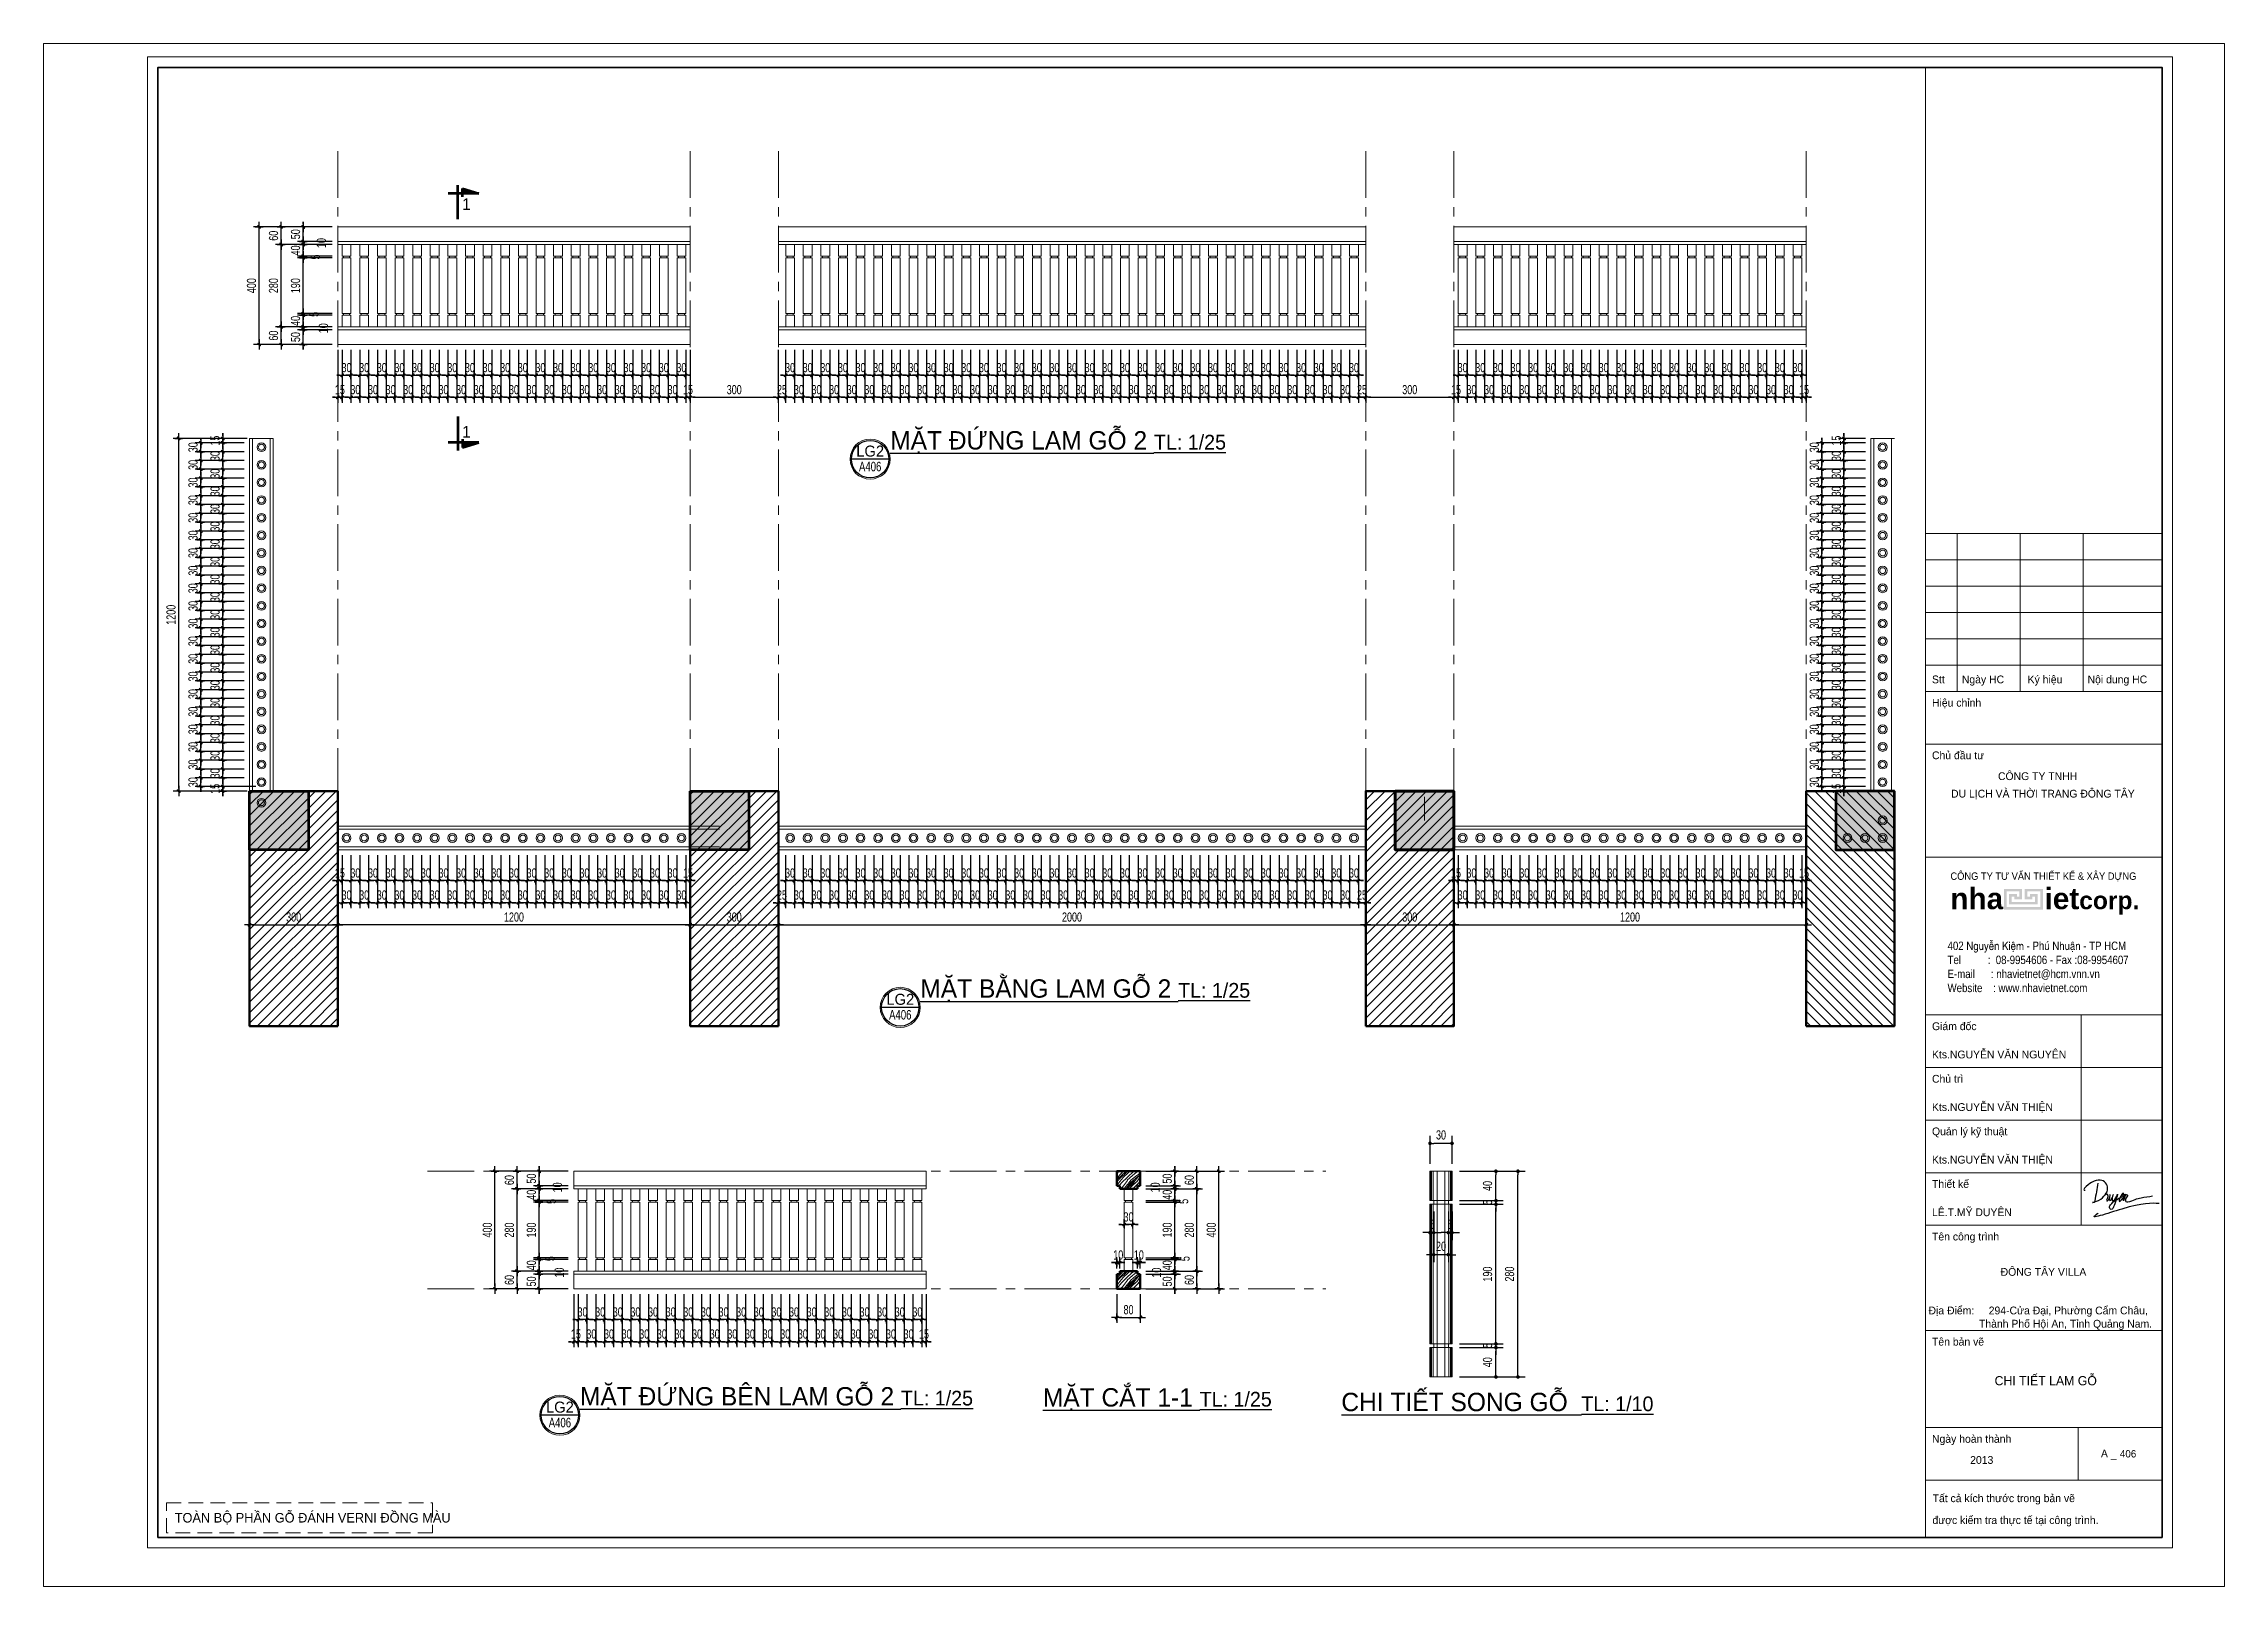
# Model space of a CAD drawing. Header units: inches. Extents: x 88947 to 296847, y 35049 to 161062.
# Drawn here: x 222597 to 237447, y 66552 to 77053 of the extents above; entities that cross this region are included whole.
import ezdxf
from ezdxf.enums import TextEntityAlignment as Align

# ---------------------------------------------------------------- set-up
doc = ezdxf.new("R2010")
doc.units = ezdxf.units.IN
doc.header["$MEASUREMENT"] = 0
doc.header["$PDMODE"] = 1
for name, pattern in [('ACAD_ISO03W100', [30, 12, -18]), ('CENTER', [50.8, 31.75, -6.35, 6.35, -6.35]), ('DASHED', [0.75, 0.5, -0.25]), ('HIDDEN', [0.375, 0.25, -0.125])]:
    doc.linetypes.add(name, pattern=pattern)
for name, color, linetype in [('$AUDIT_BAD_LAYER1', 7, 'Continuous'), ('NHO', 8, 'Continuous'), ('text', 2, 'Continuous')]:
    doc.layers.add(name, color=color, linetype=linetype)
for name, color, linetype, lineweight in [('0.15', 175, 'Continuous', 20), ('0.4', 1, 'Continuous', 30), ('A-Dims', 145, 'Continuous', 25), ('A-Text', 30, 'Continuous', 9), ('A-Wall', 2, 'Continuous', 35), ('DIM', 7, 'Continuous', 25), ('HACTH', 8, 'Continuous', 5), ('HATCH', 8, 'Continuous', 5), ('KHUNG 1', 6, 'Continuous', 70), ('KHUNG 2', 144, 'Continuous', 18), ('KY HIEU', 4, 'Continuous', 25), ('NETCAT', 4, 'Continuous', 53), ('NETMANH', 192, 'Continuous', 18), ('netthay', 254, 'Continuous', 25), ('THAY', 3, 'Continuous', 18), ('TRUC', 252, 'ACAD_ISO03W100', 13), ('TUONG', 4, 'Continuous', 50)]:
    doc.layers.add(name, color=color, linetype=linetype, lineweight=lineweight)
doc.styles.add('FRANKO', font='VFRANKO.TTF')
doc.styles.add('KHUNGTEN', font='VHELVEB.TTF')
doc.styles.add('TAS-MTEXT', font='VAVOB.TTF', dxfattribs={"width": 0.75})
doc.styles.add('tieude', font='VSOUVB.TTF')
doc.styles.add('VNCENTURYH', font='VHAVAN.TTF')
doc.styles.add('VNI-HELVE', font='VHELVEN.TTF')
doc.styles.add('VNI-HELVE-CONDENSE', font='VNARIAL.TTF', dxfattribs={"width": 0.7})
doc.dimstyles.new('Copy(2) of TL 50-10', dxfattribs={"dimscale": 50, "dimtxt": 1.25, "dimasz": 0.5, "dimexe": 1, "dimexo": 1, "dimgap": 0.5, "dimtad": 1, "dimdec": 0, "dimlfac": 0.2, "dimzin": 3, "dimdsep": 46, "dimtxsty": 'VNI-HELVE-CONDENSE', "dimblk": 'DOT', "dimcen": 2, "dimclrt": 7, "dimazin": 2, "dimtfac": 0.75, "dimtdec": 0, "dimtix": 1, "dimtmove": 2, "dimatfit": 2, "dimfxl": 1.5, "dimtolj": 1, "dimtzin": 0, "dimarcsym": 0})
doc.dimstyles.new('TAS-25', dxfattribs={"dimscale": 25, "dimtxt": 2.5, "dimasz": 0.7, "dimexe": 1.5, "dimexo": 1.5, "dimgap": 0.8, "dimtad": 1, "dimdec": 0, "dimlfac": 0.5, "dimzin": 3, "dimdsep": 46, "dimtxsty": 'VNI-HELVE-CONDENSE', "dimblk": 'TICK', "dimcen": 2.5, "dimclrt": 71, "dimazin": 2, "dimtfac": 0.75, "dimtdec": 0, "dimtix": 1, "dimtmove": 2, "dimatfit": 2, "dimldrblk": 'TICK123', "dimfxl": 1.5, "dimtolj": 1, "dimtzin": 0, "dimarcsym": 0})

msp = doc.modelspace()

# ---------------------------------------------------------------- texts
at = {"layer": 'text', "style": 'FRANKO'}
for p in [(228225.8, 74242.5), (228430.8, 70510.9), (226112.9, 67735)]:
    msp.add_text('LG2', height=75, dxfattribs=at).set_placement(p, align=Align.CENTER)
at = {"layer": 'text', "style": 'TAS-MTEXT', "width": 0.75}
for p in [(228225.8, 74142.3), (228430.8, 70410.6), (226112.9, 67634.8)]:
    msp.add_text('A406', height=65, dxfattribs=at).set_placement(p, align=Align.CENTER)
at = {"layer": 'text', "style": 'FRANKO'}
for s, height, p in [('CHI TIEÁT LAM GOÃ', 62.5, (235882.5, 67921)), ('406', 50, (236735.7, 67429.8)), ('TOAØN BOÄ PHAÀN GOÃ ÑAÙNH VERNI ÑOÀNG MAØU', 65, (223490.1, 66986.9))]:
    msp.add_text(s, height=height, dxfattribs=at).set_placement(p)
at = {"layer": 'text', "char_height": 125, "width": 6721.758, "attachment_point": 1, "style": 'VNCENTURYH'}
for s, insert in [('{\\fVNI-Franko|b0|i0|c0|p2;\\LMAËT ÑÖÙNG LAM GOÃ 2 \\H0.8x;TL: 1/25}', (228362.2, 74415.8)), ('{\\fVNI-Franko|b0|i0|c0|p2;\\LMAËT BAÈNG LAM GOÃ 2 \\H0.8x;TL: 1/25}', (228567.2, 70684.4)), ('{\\fVNI-Franko|b0|i0|c0|p2;\\LMAËT ÑÖÙNG BEÂN LAM GOÃ 2 \\H0.8x;TL: 1/25}', (226249.3, 67908.6)), ('{\\fVNI-Franko|b0|i0|c0|p2;\\LMAËT CAÉT 1-1 \\H0.8x;TL: 1/25}', (229401.6, 67901.3)), ('{\\fVNI-Franko|b0|i0|c0|p2;\\LCHI TIEÁT SONG GOÃ  \\H0.8x;TL: 1/10}', (231434.3, 67870))]:
    msp.add_mtext(s, dxfattribs=dict(at, insert=insert))

# ---------------------------------------------------------------- blocks, each defined once
blk = doc.blocks.new('TICK')
at = {"layer": 'A-Dims', "color": 1}
for p, q in [((-2, 0), (2, 0)), ((0, 1.5), (0, -1.5))]:
    blk.add_line(p, q, dxfattribs=at)
at = {"layer": 'A-Dims', "color": 1, "const_width": 0.788}
blk.add_lwpolyline([(-0.33, -0.35), (0.38, 0.38)], dxfattribs=at)
at = {"layer": 'A-Dims', "color": 1, "const_width": 0.394}
for points in [[(0.24, 0.52, -0.414214), (0.52, 0.52, -1)], [(0.52, 0.52, -0.414214), (0.52, 0.24, -1)], [(-0.47, -0.21, 0.414214), (-0.47, -0.49, 1)], [(-0.47, -0.49, 0.414214), (-0.19, -0.49, 1)]]:
    blk.add_lwpolyline(points, format="xyb", dxfattribs=at)
blk = doc.blocks.new('*D1478')
at = {"layer": 'Defpoints', "color": 0}
for p in [(224600, 75006), (224630, 75006), (224630, 74646)]:
    blk.add_point(p, dxfattribs=at)
at = {"layer": 'DIM', "color": 0, "lineweight": -2}
for p, q in [((224600, 74969), (224600, 74608)), ((224630, 74969), (224630, 74608)), ((224583, 74646), (224565, 74646)), ((224600, 74646), (224630, 74646)), ((224648, 74646), (224665, 74646))]:
    blk.add_line(p, q, dxfattribs=at)
at = {"layer": 'DIM', "color": 0, "lineweight": -2, "xscale": 17.5, "yscale": 17.5, "zscale": 17.5}
blk.add_blockref('TICK', (224600, 74646), dxfattribs=at)
at = {"layer": 'DIM', "color": 0, "lineweight": -2, "xscale": 17.5, "yscale": 17.5, "zscale": 17.5, "rotation": 180}
blk.add_blockref('TICK', (224630, 74646), dxfattribs=at)
at = {"layer": 'DIM', "color": 71, "insert": (224615, 74698), "char_height": 62.5, "attachment_point": 5, "style": 'VNI-HELVE-CONDENSE'}
blk.add_mtext('\\A1;15', dxfattribs=at)
blk = doc.blocks.new('TICK123')
at = {"layer": 'A-Dims', "color": 1}
blk.add_lwpolyline([(0.05, 0, 0, 0.84, 0), (-2.11, 0, 8.4, 8.4, 0)], format="xyseb", dxfattribs=at)
blk = doc.blocks.new('*D1479')
at = {"layer": 'Defpoints', "color": 0}
for p in [(224630, 75006), (224690, 75006), (224690, 74796)]:
    blk.add_point(p, dxfattribs=at)
at = {"layer": 'DIM', "color": 0, "lineweight": -2}
for p, q in [((224630, 74969), (224630, 74758)), ((224690, 74969), (224690, 74758)), ((224613, 74796), (224595, 74796)), ((224630, 74796), (224690, 74796)), ((224708, 74796), (224725, 74796))]:
    blk.add_line(p, q, dxfattribs=at)
at = {"layer": 'DIM', "color": 0, "lineweight": -2, "xscale": 17.5, "yscale": 17.5, "zscale": 17.5}
blk.add_blockref('TICK', (224630, 74796), dxfattribs=at)
at = {"layer": 'DIM', "color": 0, "lineweight": -2, "xscale": 17.5, "yscale": 17.5, "zscale": 17.5, "rotation": 180}
blk.add_blockref('TICK', (224690, 74796), dxfattribs=at)
at = {"layer": 'DIM', "color": 71, "insert": (224660, 74848), "char_height": 62.5, "attachment_point": 5, "style": 'VNI-HELVE-CONDENSE'}
blk.add_mtext('\\A1;30', dxfattribs=at)
blk = doc.blocks.new('*D1480')
at = {"layer": 'Defpoints', "color": 0}
for p in [(224690, 75006), (224750, 75006), (224750, 74646)]:
    blk.add_point(p, dxfattribs=at)
at = {"layer": 'DIM', "color": 0, "lineweight": -2}
for p, q in [((224690, 74969), (224690, 74608)), ((224750, 74969), (224750, 74608)), ((224673, 74646), (224655, 74646)), ((224690, 74646), (224750, 74646)), ((224768, 74646), (224785, 74646))]:
    blk.add_line(p, q, dxfattribs=at)
at = {"layer": 'DIM', "color": 0, "lineweight": -2, "xscale": 17.5, "yscale": 17.5, "zscale": 17.5}
blk.add_blockref('TICK', (224690, 74646), dxfattribs=at)
at = {"layer": 'DIM', "color": 0, "lineweight": -2, "xscale": 17.5, "yscale": 17.5, "zscale": 17.5, "rotation": 180}
blk.add_blockref('TICK', (224750, 74646), dxfattribs=at)
at = {"layer": 'DIM', "color": 71, "insert": (224720, 74698), "char_height": 62.5, "attachment_point": 5, "style": 'VNI-HELVE-CONDENSE'}
blk.add_mtext('\\A1;30', dxfattribs=at)
blk = doc.blocks.new('*D1481')
at = {"layer": 'Defpoints', "color": 0}
for p in [(224750, 75006), (224810, 75006), (224810, 74796)]:
    blk.add_point(p, dxfattribs=at)
at = {"layer": 'DIM', "color": 0, "lineweight": -2}
for p, q in [((224750, 74969), (224750, 74758)), ((224810, 74969), (224810, 74758)), ((224733, 74796), (224715, 74796)), ((224750, 74796), (224810, 74796)), ((224828, 74796), (224845, 74796))]:
    blk.add_line(p, q, dxfattribs=at)
at = {"layer": 'DIM', "color": 0, "lineweight": -2, "xscale": 17.5, "yscale": 17.5, "zscale": 17.5}
blk.add_blockref('TICK', (224750, 74796), dxfattribs=at)
at = {"layer": 'DIM', "color": 0, "lineweight": -2, "xscale": 17.5, "yscale": 17.5, "zscale": 17.5, "rotation": 180}
blk.add_blockref('TICK', (224810, 74796), dxfattribs=at)
at = {"layer": 'DIM', "color": 71, "insert": (224780, 74848), "char_height": 62.5, "attachment_point": 5, "style": 'VNI-HELVE-CONDENSE'}
blk.add_mtext('\\A1;30', dxfattribs=at)
blk = doc.blocks.new('*D1482')
at = {"layer": 'Defpoints', "color": 0}
for p in [(224810, 75006), (224870, 75006), (224870, 74646)]:
    blk.add_point(p, dxfattribs=at)
at = {"layer": 'DIM', "color": 0, "lineweight": -2}
for p, q in [((224810, 74969), (224810, 74608)), ((224870, 74969), (224870, 74608)), ((224793, 74646), (224775, 74646)), ((224810, 74646), (224870, 74646)), ((224888, 74646), (224905, 74646))]:
    blk.add_line(p, q, dxfattribs=at)
at = {"layer": 'DIM', "color": 0, "lineweight": -2, "xscale": 17.5, "yscale": 17.5, "zscale": 17.5}
blk.add_blockref('TICK', (224810, 74646), dxfattribs=at)
at = {"layer": 'DIM', "color": 0, "lineweight": -2, "xscale": 17.5, "yscale": 17.5, "zscale": 17.5, "rotation": 180}
blk.add_blockref('TICK', (224870, 74646), dxfattribs=at)
at = {"layer": 'DIM', "color": 71, "insert": (224840, 74698), "char_height": 62.5, "attachment_point": 5, "style": 'VNI-HELVE-CONDENSE'}
blk.add_mtext('\\A1;30', dxfattribs=at)
blk = doc.blocks.new('*D1483')
at = {"layer": 'Defpoints', "color": 0}
for p in [(224870, 75006), (224930, 75006), (224930, 74796)]:
    blk.add_point(p, dxfattribs=at)
at = {"layer": 'DIM', "color": 0, "lineweight": -2}
for p, q in [((224870, 74969), (224870, 74758)), ((224930, 74969), (224930, 74758)), ((224853, 74796), (224835, 74796)), ((224870, 74796), (224930, 74796)), ((224948, 74796), (224965, 74796))]:
    blk.add_line(p, q, dxfattribs=at)
at = {"layer": 'DIM', "color": 0, "lineweight": -2, "xscale": 17.5, "yscale": 17.5, "zscale": 17.5}
blk.add_blockref('TICK', (224870, 74796), dxfattribs=at)
at = {"layer": 'DIM', "color": 0, "lineweight": -2, "xscale": 17.5, "yscale": 17.5, "zscale": 17.5, "rotation": 180}
blk.add_blockref('TICK', (224930, 74796), dxfattribs=at)
at = {"layer": 'DIM', "color": 71, "insert": (224900, 74848), "char_height": 62.5, "attachment_point": 5, "style": 'VNI-HELVE-CONDENSE'}
blk.add_mtext('\\A1;30', dxfattribs=at)
blk = doc.blocks.new('*D1484')
at = {"layer": 'Defpoints', "color": 0}
for p in [(224930, 75006), (224990, 75006), (224990, 74646)]:
    blk.add_point(p, dxfattribs=at)
at = {"layer": 'DIM', "color": 0, "lineweight": -2}
for p, q in [((224930, 74969), (224930, 74608)), ((224990, 74969), (224990, 74608)), ((224913, 74646), (224895, 74646)), ((224930, 74646), (224990, 74646)), ((225008, 74646), (225025, 74646))]:
    blk.add_line(p, q, dxfattribs=at)
at = {"layer": 'DIM', "color": 0, "lineweight": -2, "xscale": 17.5, "yscale": 17.5, "zscale": 17.5}
blk.add_blockref('TICK', (224930, 74646), dxfattribs=at)
at = {"layer": 'DIM', "color": 0, "lineweight": -2, "xscale": 17.5, "yscale": 17.5, "zscale": 17.5, "rotation": 180}
blk.add_blockref('TICK', (224990, 74646), dxfattribs=at)
at = {"layer": 'DIM', "color": 71, "insert": (224960, 74698), "char_height": 62.5, "attachment_point": 5, "style": 'VNI-HELVE-CONDENSE'}
blk.add_mtext('\\A1;30', dxfattribs=at)
blk = doc.blocks.new('*D1485')
at = {"layer": 'Defpoints', "color": 0}
for p in [(224990, 75006), (225050, 75006), (225050, 74796)]:
    blk.add_point(p, dxfattribs=at)
at = {"layer": 'DIM', "color": 0, "lineweight": -2}
for p, q in [((224990, 74969), (224990, 74758)), ((225050, 74969), (225050, 74758)), ((224973, 74796), (224955, 74796)), ((224990, 74796), (225050, 74796)), ((225068, 74796), (225085, 74796))]:
    blk.add_line(p, q, dxfattribs=at)
at = {"layer": 'DIM', "color": 0, "lineweight": -2, "xscale": 17.5, "yscale": 17.5, "zscale": 17.5}
blk.add_blockref('TICK', (224990, 74796), dxfattribs=at)
at = {"layer": 'DIM', "color": 0, "lineweight": -2, "xscale": 17.5, "yscale": 17.5, "zscale": 17.5, "rotation": 180}
blk.add_blockref('TICK', (225050, 74796), dxfattribs=at)
at = {"layer": 'DIM', "color": 71, "insert": (225020, 74848), "char_height": 62.5, "attachment_point": 5, "style": 'VNI-HELVE-CONDENSE'}
blk.add_mtext('\\A1;30', dxfattribs=at)
blk = doc.blocks.new('*D1486')
at = {"layer": 'Defpoints', "color": 0}
for p in [(225050, 75006), (225110, 75006), (225110, 74646)]:
    blk.add_point(p, dxfattribs=at)
at = {"layer": 'DIM', "color": 0, "lineweight": -2}
for p, q in [((225050, 74969), (225050, 74608)), ((225110, 74969), (225110, 74608)), ((225033, 74646), (225015, 74646)), ((225050, 74646), (225110, 74646)), ((225128, 74646), (225145, 74646))]:
    blk.add_line(p, q, dxfattribs=at)
at = {"layer": 'DIM', "color": 0, "lineweight": -2, "xscale": 17.5, "yscale": 17.5, "zscale": 17.5}
blk.add_blockref('TICK', (225050, 74646), dxfattribs=at)
at = {"layer": 'DIM', "color": 0, "lineweight": -2, "xscale": 17.5, "yscale": 17.5, "zscale": 17.5, "rotation": 180}
blk.add_blockref('TICK', (225110, 74646), dxfattribs=at)
at = {"layer": 'DIM', "color": 71, "insert": (225080, 74698), "char_height": 62.5, "attachment_point": 5, "style": 'VNI-HELVE-CONDENSE'}
blk.add_mtext('\\A1;30', dxfattribs=at)
blk = doc.blocks.new('*D1487')
at = {"layer": 'Defpoints', "color": 0}
for p in [(225110, 75006), (225170, 75006), (225170, 74796)]:
    blk.add_point(p, dxfattribs=at)
at = {"layer": 'DIM', "color": 0, "lineweight": -2}
for p, q in [((225110, 74969), (225110, 74758)), ((225170, 74969), (225170, 74758)), ((225093, 74796), (225075, 74796)), ((225110, 74796), (225170, 74796)), ((225188, 74796), (225205, 74796))]:
    blk.add_line(p, q, dxfattribs=at)
at = {"layer": 'DIM', "color": 0, "lineweight": -2, "xscale": 17.5, "yscale": 17.5, "zscale": 17.5}
blk.add_blockref('TICK', (225110, 74796), dxfattribs=at)
at = {"layer": 'DIM', "color": 0, "lineweight": -2, "xscale": 17.5, "yscale": 17.5, "zscale": 17.5, "rotation": 180}
blk.add_blockref('TICK', (225170, 74796), dxfattribs=at)
at = {"layer": 'DIM', "color": 71, "insert": (225140, 74848), "char_height": 62.5, "attachment_point": 5, "style": 'VNI-HELVE-CONDENSE'}
blk.add_mtext('\\A1;30', dxfattribs=at)
blk = doc.blocks.new('*D1488')
at = {"layer": 'Defpoints', "color": 0}
for p in [(225170, 75006), (225230, 75006), (225230, 74646)]:
    blk.add_point(p, dxfattribs=at)
at = {"layer": 'DIM', "color": 0, "lineweight": -2}
for p, q in [((225170, 74969), (225170, 74608)), ((225230, 74969), (225230, 74608)), ((225153, 74646), (225135, 74646)), ((225170, 74646), (225230, 74646)), ((225248, 74646), (225265, 74646))]:
    blk.add_line(p, q, dxfattribs=at)
at = {"layer": 'DIM', "color": 0, "lineweight": -2, "xscale": 17.5, "yscale": 17.5, "zscale": 17.5}
blk.add_blockref('TICK', (225170, 74646), dxfattribs=at)
at = {"layer": 'DIM', "color": 0, "lineweight": -2, "xscale": 17.5, "yscale": 17.5, "zscale": 17.5, "rotation": 180}
blk.add_blockref('TICK', (225230, 74646), dxfattribs=at)
at = {"layer": 'DIM', "color": 71, "insert": (225200, 74698), "char_height": 62.5, "attachment_point": 5, "style": 'VNI-HELVE-CONDENSE'}
blk.add_mtext('\\A1;30', dxfattribs=at)
blk = doc.blocks.new('*D1489')
at = {"layer": 'Defpoints', "color": 0}
for p in [(225230, 75006), (225290, 75006), (225290, 74796)]:
    blk.add_point(p, dxfattribs=at)
at = {"layer": 'DIM', "color": 0, "lineweight": -2}
for p, q in [((225230, 74969), (225230, 74758)), ((225290, 74969), (225290, 74758)), ((225213, 74796), (225195, 74796)), ((225230, 74796), (225290, 74796)), ((225308, 74796), (225325, 74796))]:
    blk.add_line(p, q, dxfattribs=at)
at = {"layer": 'DIM', "color": 0, "lineweight": -2, "xscale": 17.5, "yscale": 17.5, "zscale": 17.5}
blk.add_blockref('TICK', (225230, 74796), dxfattribs=at)
at = {"layer": 'DIM', "color": 0, "lineweight": -2, "xscale": 17.5, "yscale": 17.5, "zscale": 17.5, "rotation": 180}
blk.add_blockref('TICK', (225290, 74796), dxfattribs=at)
at = {"layer": 'DIM', "color": 71, "insert": (225260, 74848), "char_height": 62.5, "attachment_point": 5, "style": 'VNI-HELVE-CONDENSE'}
blk.add_mtext('\\A1;30', dxfattribs=at)
blk = doc.blocks.new('*D1490')
at = {"layer": 'Defpoints', "color": 0}
for p in [(225290, 75006), (225350, 75006), (225350, 74646)]:
    blk.add_point(p, dxfattribs=at)
at = {"layer": 'DIM', "color": 0, "lineweight": -2}
for p, q in [((225290, 74969), (225290, 74608)), ((225350, 74969), (225350, 74608)), ((225273, 74646), (225255, 74646)), ((225290, 74646), (225350, 74646)), ((225368, 74646), (225385, 74646))]:
    blk.add_line(p, q, dxfattribs=at)
at = {"layer": 'DIM', "color": 0, "lineweight": -2, "xscale": 17.5, "yscale": 17.5, "zscale": 17.5}
blk.add_blockref('TICK', (225290, 74646), dxfattribs=at)
at = {"layer": 'DIM', "color": 0, "lineweight": -2, "xscale": 17.5, "yscale": 17.5, "zscale": 17.5, "rotation": 180}
blk.add_blockref('TICK', (225350, 74646), dxfattribs=at)
at = {"layer": 'DIM', "color": 71, "insert": (225320, 74698), "char_height": 62.5, "attachment_point": 5, "style": 'VNI-HELVE-CONDENSE'}
blk.add_mtext('\\A1;30', dxfattribs=at)
blk = doc.blocks.new('*D1491')
at = {"layer": 'Defpoints', "color": 0}
for p in [(225350, 75006), (225410, 75006), (225410, 74796)]:
    blk.add_point(p, dxfattribs=at)
at = {"layer": 'DIM', "color": 0, "lineweight": -2}
for p, q in [((225350, 74969), (225350, 74758)), ((225410, 74969), (225410, 74758)), ((225333, 74796), (225315, 74796)), ((225350, 74796), (225410, 74796)), ((225428, 74796), (225445, 74796))]:
    blk.add_line(p, q, dxfattribs=at)
at = {"layer": 'DIM', "color": 0, "lineweight": -2, "xscale": 17.5, "yscale": 17.5, "zscale": 17.5}
blk.add_blockref('TICK', (225350, 74796), dxfattribs=at)
at = {"layer": 'DIM', "color": 0, "lineweight": -2, "xscale": 17.5, "yscale": 17.5, "zscale": 17.5, "rotation": 180}
blk.add_blockref('TICK', (225410, 74796), dxfattribs=at)
at = {"layer": 'DIM', "color": 71, "insert": (225380, 74848), "char_height": 62.5, "attachment_point": 5, "style": 'VNI-HELVE-CONDENSE'}
blk.add_mtext('\\A1;30', dxfattribs=at)
blk = doc.blocks.new('*D1492')
at = {"layer": 'Defpoints', "color": 0}
for p in [(225410, 75006), (225470, 75006), (225470, 74646)]:
    blk.add_point(p, dxfattribs=at)
at = {"layer": 'DIM', "color": 0, "lineweight": -2}
for p, q in [((225410, 74969), (225410, 74608)), ((225470, 74969), (225470, 74608)), ((225393, 74646), (225375, 74646)), ((225410, 74646), (225470, 74646)), ((225488, 74646), (225505, 74646))]:
    blk.add_line(p, q, dxfattribs=at)
at = {"layer": 'DIM', "color": 0, "lineweight": -2, "xscale": 17.5, "yscale": 17.5, "zscale": 17.5}
blk.add_blockref('TICK', (225410, 74646), dxfattribs=at)
at = {"layer": 'DIM', "color": 0, "lineweight": -2, "xscale": 17.5, "yscale": 17.5, "zscale": 17.5, "rotation": 180}
blk.add_blockref('TICK', (225470, 74646), dxfattribs=at)
at = {"layer": 'DIM', "color": 71, "insert": (225440, 74698), "char_height": 62.5, "attachment_point": 5, "style": 'VNI-HELVE-CONDENSE'}
blk.add_mtext('\\A1;30', dxfattribs=at)
blk = doc.blocks.new('*D1493')
at = {"layer": 'Defpoints', "color": 0}
for p in [(225470, 75006), (225530, 75006), (225530, 74796)]:
    blk.add_point(p, dxfattribs=at)
at = {"layer": 'DIM', "color": 0, "lineweight": -2}
for p, q in [((225470, 74969), (225470, 74758)), ((225530, 74969), (225530, 74758)), ((225453, 74796), (225435, 74796)), ((225470, 74796), (225530, 74796)), ((225548, 74796), (225565, 74796))]:
    blk.add_line(p, q, dxfattribs=at)
at = {"layer": 'DIM', "color": 0, "lineweight": -2, "xscale": 17.5, "yscale": 17.5, "zscale": 17.5}
blk.add_blockref('TICK', (225470, 74796), dxfattribs=at)
at = {"layer": 'DIM', "color": 0, "lineweight": -2, "xscale": 17.5, "yscale": 17.5, "zscale": 17.5, "rotation": 180}
blk.add_blockref('TICK', (225530, 74796), dxfattribs=at)
at = {"layer": 'DIM', "color": 71, "insert": (225500, 74848), "char_height": 62.5, "attachment_point": 5, "style": 'VNI-HELVE-CONDENSE'}
blk.add_mtext('\\A1;30', dxfattribs=at)
blk = doc.blocks.new('*D1494')
at = {"layer": 'Defpoints', "color": 0}
for p in [(225530, 75006), (225590, 75006), (225590, 74646)]:
    blk.add_point(p, dxfattribs=at)
at = {"layer": 'DIM', "color": 0, "lineweight": -2}
for p, q in [((225530, 74969), (225530, 74608)), ((225590, 74969), (225590, 74608)), ((225513, 74646), (225495, 74646)), ((225530, 74646), (225590, 74646)), ((225608, 74646), (225625, 74646))]:
    blk.add_line(p, q, dxfattribs=at)
at = {"layer": 'DIM', "color": 0, "lineweight": -2, "xscale": 17.5, "yscale": 17.5, "zscale": 17.5}
blk.add_blockref('TICK', (225530, 74646), dxfattribs=at)
at = {"layer": 'DIM', "color": 0, "lineweight": -2, "xscale": 17.5, "yscale": 17.5, "zscale": 17.5, "rotation": 180}
blk.add_blockref('TICK', (225590, 74646), dxfattribs=at)
at = {"layer": 'DIM', "color": 71, "insert": (225560, 74698), "char_height": 62.5, "attachment_point": 5, "style": 'VNI-HELVE-CONDENSE'}
blk.add_mtext('\\A1;30', dxfattribs=at)
blk = doc.blocks.new('*D1495')
at = {"layer": 'Defpoints', "color": 0}
for p in [(225590, 75006), (225650, 75006), (225650, 74796)]:
    blk.add_point(p, dxfattribs=at)
at = {"layer": 'DIM', "color": 0, "lineweight": -2}
for p, q in [((225590, 74969), (225590, 74758)), ((225650, 74969), (225650, 74758)), ((225573, 74796), (225555, 74796)), ((225590, 74796), (225650, 74796)), ((225668, 74796), (225685, 74796))]:
    blk.add_line(p, q, dxfattribs=at)
at = {"layer": 'DIM', "color": 0, "lineweight": -2, "xscale": 17.5, "yscale": 17.5, "zscale": 17.5}
blk.add_blockref('TICK', (225590, 74796), dxfattribs=at)
at = {"layer": 'DIM', "color": 0, "lineweight": -2, "xscale": 17.5, "yscale": 17.5, "zscale": 17.5, "rotation": 180}
blk.add_blockref('TICK', (225650, 74796), dxfattribs=at)
at = {"layer": 'DIM', "color": 71, "insert": (225620, 74848), "char_height": 62.5, "attachment_point": 5, "style": 'VNI-HELVE-CONDENSE'}
blk.add_mtext('\\A1;30', dxfattribs=at)
blk = doc.blocks.new('*D1496')
at = {"layer": 'Defpoints', "color": 0}
for p in [(225650, 75006), (225710, 75006), (225710, 74646)]:
    blk.add_point(p, dxfattribs=at)
at = {"layer": 'DIM', "color": 0, "lineweight": -2}
for p, q in [((225650, 74969), (225650, 74608)), ((225710, 74969), (225710, 74608)), ((225633, 74646), (225615, 74646)), ((225650, 74646), (225710, 74646)), ((225728, 74646), (225745, 74646))]:
    blk.add_line(p, q, dxfattribs=at)
at = {"layer": 'DIM', "color": 0, "lineweight": -2, "xscale": 17.5, "yscale": 17.5, "zscale": 17.5}
blk.add_blockref('TICK', (225650, 74646), dxfattribs=at)
at = {"layer": 'DIM', "color": 0, "lineweight": -2, "xscale": 17.5, "yscale": 17.5, "zscale": 17.5, "rotation": 180}
blk.add_blockref('TICK', (225710, 74646), dxfattribs=at)
at = {"layer": 'DIM', "color": 71, "insert": (225680, 74698), "char_height": 62.5, "attachment_point": 5, "style": 'VNI-HELVE-CONDENSE'}
blk.add_mtext('\\A1;30', dxfattribs=at)
blk = doc.blocks.new('*D1497')
at = {"layer": 'Defpoints', "color": 0}
for p in [(225710, 75006), (225770, 75006), (225770, 74796)]:
    blk.add_point(p, dxfattribs=at)
at = {"layer": 'DIM', "color": 0, "lineweight": -2}
for p, q in [((225710, 74969), (225710, 74758)), ((225770, 74969), (225770, 74758)), ((225693, 74796), (225675, 74796)), ((225710, 74796), (225770, 74796)), ((225788, 74796), (225805, 74796))]:
    blk.add_line(p, q, dxfattribs=at)
at = {"layer": 'DIM', "color": 0, "lineweight": -2, "xscale": 17.5, "yscale": 17.5, "zscale": 17.5}
blk.add_blockref('TICK', (225710, 74796), dxfattribs=at)
at = {"layer": 'DIM', "color": 0, "lineweight": -2, "xscale": 17.5, "yscale": 17.5, "zscale": 17.5, "rotation": 180}
blk.add_blockref('TICK', (225770, 74796), dxfattribs=at)
at = {"layer": 'DIM', "color": 71, "insert": (225740, 74848), "char_height": 62.5, "attachment_point": 5, "style": 'VNI-HELVE-CONDENSE'}
blk.add_mtext('\\A1;30', dxfattribs=at)
blk = doc.blocks.new('*D1498')
at = {"layer": 'Defpoints', "color": 0}
for p in [(225770, 75006), (225830, 75006), (225830, 74646)]:
    blk.add_point(p, dxfattribs=at)
at = {"layer": 'DIM', "color": 0, "lineweight": -2}
for p, q in [((225770, 74969), (225770, 74608)), ((225830, 74969), (225830, 74608)), ((225753, 74646), (225735, 74646)), ((225770, 74646), (225830, 74646)), ((225848, 74646), (225865, 74646))]:
    blk.add_line(p, q, dxfattribs=at)
at = {"layer": 'DIM', "color": 0, "lineweight": -2, "xscale": 17.5, "yscale": 17.5, "zscale": 17.5}
blk.add_blockref('TICK', (225770, 74646), dxfattribs=at)
at = {"layer": 'DIM', "color": 0, "lineweight": -2, "xscale": 17.5, "yscale": 17.5, "zscale": 17.5, "rotation": 180}
blk.add_blockref('TICK', (225830, 74646), dxfattribs=at)
at = {"layer": 'DIM', "color": 71, "insert": (225800, 74698), "char_height": 62.5, "attachment_point": 5, "style": 'VNI-HELVE-CONDENSE'}
blk.add_mtext('\\A1;30', dxfattribs=at)
blk = doc.blocks.new('*D1499')
at = {"layer": 'Defpoints', "color": 0}
for p in [(225830, 75006), (225890, 75006), (225890, 74796)]:
    blk.add_point(p, dxfattribs=at)
at = {"layer": 'DIM', "color": 0, "lineweight": -2}
for p, q in [((225830, 74969), (225830, 74758)), ((225890, 74969), (225890, 74758)), ((225813, 74796), (225795, 74796)), ((225830, 74796), (225890, 74796)), ((225908, 74796), (225925, 74796))]:
    blk.add_line(p, q, dxfattribs=at)
at = {"layer": 'DIM', "color": 0, "lineweight": -2, "xscale": 17.5, "yscale": 17.5, "zscale": 17.5}
blk.add_blockref('TICK', (225830, 74796), dxfattribs=at)
at = {"layer": 'DIM', "color": 0, "lineweight": -2, "xscale": 17.5, "yscale": 17.5, "zscale": 17.5, "rotation": 180}
blk.add_blockref('TICK', (225890, 74796), dxfattribs=at)
at = {"layer": 'DIM', "color": 71, "insert": (225860, 74848), "char_height": 62.5, "attachment_point": 5, "style": 'VNI-HELVE-CONDENSE'}
blk.add_mtext('\\A1;30', dxfattribs=at)
blk = doc.blocks.new('*D1500')
at = {"layer": 'Defpoints', "color": 0}
for p in [(225890, 75006), (225950, 75006), (225950, 74646)]:
    blk.add_point(p, dxfattribs=at)
at = {"layer": 'DIM', "color": 0, "lineweight": -2}
for p, q in [((225890, 74969), (225890, 74608)), ((225950, 74969), (225950, 74608)), ((225873, 74646), (225855, 74646)), ((225890, 74646), (225950, 74646)), ((225968, 74646), (225985, 74646))]:
    blk.add_line(p, q, dxfattribs=at)
at = {"layer": 'DIM', "color": 0, "lineweight": -2, "xscale": 17.5, "yscale": 17.5, "zscale": 17.5}
blk.add_blockref('TICK', (225890, 74646), dxfattribs=at)
at = {"layer": 'DIM', "color": 0, "lineweight": -2, "xscale": 17.5, "yscale": 17.5, "zscale": 17.5, "rotation": 180}
blk.add_blockref('TICK', (225950, 74646), dxfattribs=at)
at = {"layer": 'DIM', "color": 71, "insert": (225920, 74698), "char_height": 62.5, "attachment_point": 5, "style": 'VNI-HELVE-CONDENSE'}
blk.add_mtext('\\A1;30', dxfattribs=at)
blk = doc.blocks.new('*D1501')
at = {"layer": 'Defpoints', "color": 0}
for p in [(225950, 75006), (226010, 75006), (226010, 74796)]:
    blk.add_point(p, dxfattribs=at)
at = {"layer": 'DIM', "color": 0, "lineweight": -2}
for p, q in [((225950, 74969), (225950, 74758)), ((226010, 74969), (226010, 74758)), ((225933, 74796), (225915, 74796)), ((225950, 74796), (226010, 74796)), ((226028, 74796), (226045, 74796))]:
    blk.add_line(p, q, dxfattribs=at)
at = {"layer": 'DIM', "color": 0, "lineweight": -2, "xscale": 17.5, "yscale": 17.5, "zscale": 17.5}
blk.add_blockref('TICK', (225950, 74796), dxfattribs=at)
at = {"layer": 'DIM', "color": 0, "lineweight": -2, "xscale": 17.5, "yscale": 17.5, "zscale": 17.5, "rotation": 180}
blk.add_blockref('TICK', (226010, 74796), dxfattribs=at)
at = {"layer": 'DIM', "color": 71, "insert": (225980, 74848), "char_height": 62.5, "attachment_point": 5, "style": 'VNI-HELVE-CONDENSE'}
blk.add_mtext('\\A1;30', dxfattribs=at)
blk = doc.blocks.new('*D1502')
at = {"layer": 'Defpoints', "color": 0}
for p in [(226010, 75006), (226070, 75006), (226070, 74646)]:
    blk.add_point(p, dxfattribs=at)
at = {"layer": 'DIM', "color": 0, "lineweight": -2}
for p, q in [((226010, 74969), (226010, 74608)), ((226070, 74969), (226070, 74608)), ((225993, 74646), (225975, 74646)), ((226010, 74646), (226070, 74646)), ((226088, 74646), (226105, 74646))]:
    blk.add_line(p, q, dxfattribs=at)
at = {"layer": 'DIM', "color": 0, "lineweight": -2, "xscale": 17.5, "yscale": 17.5, "zscale": 17.5}
blk.add_blockref('TICK', (226010, 74646), dxfattribs=at)
at = {"layer": 'DIM', "color": 0, "lineweight": -2, "xscale": 17.5, "yscale": 17.5, "zscale": 17.5, "rotation": 180}
blk.add_blockref('TICK', (226070, 74646), dxfattribs=at)
at = {"layer": 'DIM', "color": 71, "insert": (226040, 74698), "char_height": 62.5, "attachment_point": 5, "style": 'VNI-HELVE-CONDENSE'}
blk.add_mtext('\\A1;30', dxfattribs=at)
blk = doc.blocks.new('*D1503')
at = {"layer": 'Defpoints', "color": 0}
for p in [(226070, 75006), (226130, 75006), (226130, 74796)]:
    blk.add_point(p, dxfattribs=at)
at = {"layer": 'DIM', "color": 0, "lineweight": -2}
for p, q in [((226070, 74969), (226070, 74758)), ((226130, 74969), (226130, 74758)), ((226053, 74796), (226035, 74796)), ((226070, 74796), (226130, 74796)), ((226148, 74796), (226165, 74796))]:
    blk.add_line(p, q, dxfattribs=at)
at = {"layer": 'DIM', "color": 0, "lineweight": -2, "xscale": 17.5, "yscale": 17.5, "zscale": 17.5}
blk.add_blockref('TICK', (226070, 74796), dxfattribs=at)
at = {"layer": 'DIM', "color": 0, "lineweight": -2, "xscale": 17.5, "yscale": 17.5, "zscale": 17.5, "rotation": 180}
blk.add_blockref('TICK', (226130, 74796), dxfattribs=at)
at = {"layer": 'DIM', "color": 71, "insert": (226100, 74848), "char_height": 62.5, "attachment_point": 5, "style": 'VNI-HELVE-CONDENSE'}
blk.add_mtext('\\A1;30', dxfattribs=at)
blk = doc.blocks.new('*D1504')
at = {"layer": 'Defpoints', "color": 0}
for p in [(226130, 75006), (226190, 75006), (226190, 74646)]:
    blk.add_point(p, dxfattribs=at)
at = {"layer": 'DIM', "color": 0, "lineweight": -2}
for p, q in [((226130, 74969), (226130, 74608)), ((226190, 74969), (226190, 74608)), ((226113, 74646), (226095, 74646)), ((226130, 74646), (226190, 74646)), ((226208, 74646), (226225, 74646))]:
    blk.add_line(p, q, dxfattribs=at)
at = {"layer": 'DIM', "color": 0, "lineweight": -2, "xscale": 17.5, "yscale": 17.5, "zscale": 17.5}
blk.add_blockref('TICK', (226130, 74646), dxfattribs=at)
at = {"layer": 'DIM', "color": 0, "lineweight": -2, "xscale": 17.5, "yscale": 17.5, "zscale": 17.5, "rotation": 180}
blk.add_blockref('TICK', (226190, 74646), dxfattribs=at)
at = {"layer": 'DIM', "color": 71, "insert": (226160, 74698), "char_height": 62.5, "attachment_point": 5, "style": 'VNI-HELVE-CONDENSE'}
blk.add_mtext('\\A1;30', dxfattribs=at)
blk = doc.blocks.new('*D1505')
at = {"layer": 'Defpoints', "color": 0}
for p in [(226190, 75006), (226250, 75006), (226250, 74796)]:
    blk.add_point(p, dxfattribs=at)
at = {"layer": 'DIM', "color": 0, "lineweight": -2}
for p, q in [((226190, 74969), (226190, 74758)), ((226250, 74969), (226250, 74758)), ((226173, 74796), (226155, 74796)), ((226190, 74796), (226250, 74796)), ((226268, 74796), (226285, 74796))]:
    blk.add_line(p, q, dxfattribs=at)
at = {"layer": 'DIM', "color": 0, "lineweight": -2, "xscale": 17.5, "yscale": 17.5, "zscale": 17.5}
blk.add_blockref('TICK', (226190, 74796), dxfattribs=at)
at = {"layer": 'DIM', "color": 0, "lineweight": -2, "xscale": 17.5, "yscale": 17.5, "zscale": 17.5, "rotation": 180}
blk.add_blockref('TICK', (226250, 74796), dxfattribs=at)
at = {"layer": 'DIM', "color": 71, "insert": (226220, 74848), "char_height": 62.5, "attachment_point": 5, "style": 'VNI-HELVE-CONDENSE'}
blk.add_mtext('\\A1;30', dxfattribs=at)
blk = doc.blocks.new('*D1506')
at = {"layer": 'Defpoints', "color": 0}
for p in [(226250, 75006), (226310, 75006), (226310, 74646)]:
    blk.add_point(p, dxfattribs=at)
at = {"layer": 'DIM', "color": 0, "lineweight": -2}
for p, q in [((226250, 74969), (226250, 74608)), ((226310, 74969), (226310, 74608)), ((226233, 74646), (226215, 74646)), ((226250, 74646), (226310, 74646)), ((226328, 74646), (226345, 74646))]:
    blk.add_line(p, q, dxfattribs=at)
at = {"layer": 'DIM', "color": 0, "lineweight": -2, "xscale": 17.5, "yscale": 17.5, "zscale": 17.5}
blk.add_blockref('TICK', (226250, 74646), dxfattribs=at)
at = {"layer": 'DIM', "color": 0, "lineweight": -2, "xscale": 17.5, "yscale": 17.5, "zscale": 17.5, "rotation": 180}
blk.add_blockref('TICK', (226310, 74646), dxfattribs=at)
at = {"layer": 'DIM', "color": 71, "insert": (226280, 74698), "char_height": 62.5, "attachment_point": 5, "style": 'VNI-HELVE-CONDENSE'}
blk.add_mtext('\\A1;30', dxfattribs=at)
blk = doc.blocks.new('*D1507')
at = {"layer": 'Defpoints', "color": 0}
for p in [(226310, 75006), (226370, 75006), (226370, 74796)]:
    blk.add_point(p, dxfattribs=at)
at = {"layer": 'DIM', "color": 0, "lineweight": -2}
for p, q in [((226310, 74969), (226310, 74758)), ((226370, 74969), (226370, 74758)), ((226293, 74796), (226275, 74796)), ((226310, 74796), (226370, 74796)), ((226388, 74796), (226405, 74796))]:
    blk.add_line(p, q, dxfattribs=at)
at = {"layer": 'DIM', "color": 0, "lineweight": -2, "xscale": 17.5, "yscale": 17.5, "zscale": 17.5}
blk.add_blockref('TICK', (226310, 74796), dxfattribs=at)
at = {"layer": 'DIM', "color": 0, "lineweight": -2, "xscale": 17.5, "yscale": 17.5, "zscale": 17.5, "rotation": 180}
blk.add_blockref('TICK', (226370, 74796), dxfattribs=at)
at = {"layer": 'DIM', "color": 71, "insert": (226340, 74848), "char_height": 62.5, "attachment_point": 5, "style": 'VNI-HELVE-CONDENSE'}
blk.add_mtext('\\A1;30', dxfattribs=at)
blk = doc.blocks.new('*D1508')
at = {"layer": 'Defpoints', "color": 0}
for p in [(226370, 75006), (226430, 75006), (226430, 74646)]:
    blk.add_point(p, dxfattribs=at)
at = {"layer": 'DIM', "color": 0, "lineweight": -2}
for p, q in [((226370, 74969), (226370, 74608)), ((226430, 74969), (226430, 74608)), ((226353, 74646), (226335, 74646)), ((226370, 74646), (226430, 74646)), ((226448, 74646), (226465, 74646))]:
    blk.add_line(p, q, dxfattribs=at)
at = {"layer": 'DIM', "color": 0, "lineweight": -2, "xscale": 17.5, "yscale": 17.5, "zscale": 17.5}
blk.add_blockref('TICK', (226370, 74646), dxfattribs=at)
at = {"layer": 'DIM', "color": 0, "lineweight": -2, "xscale": 17.5, "yscale": 17.5, "zscale": 17.5, "rotation": 180}
blk.add_blockref('TICK', (226430, 74646), dxfattribs=at)
at = {"layer": 'DIM', "color": 71, "insert": (226400, 74698), "char_height": 62.5, "attachment_point": 5, "style": 'VNI-HELVE-CONDENSE'}
blk.add_mtext('\\A1;30', dxfattribs=at)
blk = doc.blocks.new('*D1509')
at = {"layer": 'Defpoints', "color": 0}
for p in [(226430, 75006), (226490, 75006), (226490, 74796)]:
    blk.add_point(p, dxfattribs=at)
at = {"layer": 'DIM', "color": 0, "lineweight": -2}
for p, q in [((226430, 74969), (226430, 74758)), ((226490, 74969), (226490, 74758)), ((226413, 74796), (226395, 74796)), ((226430, 74796), (226490, 74796)), ((226508, 74796), (226525, 74796))]:
    blk.add_line(p, q, dxfattribs=at)
at = {"layer": 'DIM', "color": 0, "lineweight": -2, "xscale": 17.5, "yscale": 17.5, "zscale": 17.5}
blk.add_blockref('TICK', (226430, 74796), dxfattribs=at)
at = {"layer": 'DIM', "color": 0, "lineweight": -2, "xscale": 17.5, "yscale": 17.5, "zscale": 17.5, "rotation": 180}
blk.add_blockref('TICK', (226490, 74796), dxfattribs=at)
at = {"layer": 'DIM', "color": 71, "insert": (226460, 74848), "char_height": 62.5, "attachment_point": 5, "style": 'VNI-HELVE-CONDENSE'}
blk.add_mtext('\\A1;30', dxfattribs=at)
blk = doc.blocks.new('*D1510')
at = {"layer": 'Defpoints', "color": 0}
for p in [(226490, 75006), (226550, 75006), (226550, 74646)]:
    blk.add_point(p, dxfattribs=at)
at = {"layer": 'DIM', "color": 0, "lineweight": -2}
for p, q in [((226490, 74969), (226490, 74608)), ((226550, 74969), (226550, 74608)), ((226473, 74646), (226455, 74646)), ((226490, 74646), (226550, 74646)), ((226568, 74646), (226585, 74646))]:
    blk.add_line(p, q, dxfattribs=at)
at = {"layer": 'DIM', "color": 0, "lineweight": -2, "xscale": 17.5, "yscale": 17.5, "zscale": 17.5}
blk.add_blockref('TICK', (226490, 74646), dxfattribs=at)
at = {"layer": 'DIM', "color": 0, "lineweight": -2, "xscale": 17.5, "yscale": 17.5, "zscale": 17.5, "rotation": 180}
blk.add_blockref('TICK', (226550, 74646), dxfattribs=at)
at = {"layer": 'DIM', "color": 71, "insert": (226520, 74698), "char_height": 62.5, "attachment_point": 5, "style": 'VNI-HELVE-CONDENSE'}
blk.add_mtext('\\A1;30', dxfattribs=at)
blk = doc.blocks.new('*D1511')
at = {"layer": 'Defpoints', "color": 0}
for p in [(226550, 75006), (226610, 75006), (226610, 74796)]:
    blk.add_point(p, dxfattribs=at)
at = {"layer": 'DIM', "color": 0, "lineweight": -2}
for p, q in [((226550, 74969), (226550, 74758)), ((226610, 74969), (226610, 74758)), ((226533, 74796), (226515, 74796)), ((226550, 74796), (226610, 74796)), ((226628, 74796), (226645, 74796))]:
    blk.add_line(p, q, dxfattribs=at)
at = {"layer": 'DIM', "color": 0, "lineweight": -2, "xscale": 17.5, "yscale": 17.5, "zscale": 17.5}
blk.add_blockref('TICK', (226550, 74796), dxfattribs=at)
at = {"layer": 'DIM', "color": 0, "lineweight": -2, "xscale": 17.5, "yscale": 17.5, "zscale": 17.5, "rotation": 180}
blk.add_blockref('TICK', (226610, 74796), dxfattribs=at)
at = {"layer": 'DIM', "color": 71, "insert": (226580, 74848), "char_height": 62.5, "attachment_point": 5, "style": 'VNI-HELVE-CONDENSE'}
blk.add_mtext('\\A1;30', dxfattribs=at)
blk = doc.blocks.new('*D1512')
at = {"layer": 'Defpoints', "color": 0}
for p in [(226610, 75006), (226670, 75006), (226670, 74646)]:
    blk.add_point(p, dxfattribs=at)
at = {"layer": 'DIM', "color": 0, "lineweight": -2}
for p, q in [((226610, 74969), (226610, 74608)), ((226670, 74969), (226670, 74608)), ((226593, 74646), (226575, 74646)), ((226610, 74646), (226670, 74646)), ((226688, 74646), (226705, 74646))]:
    blk.add_line(p, q, dxfattribs=at)
at = {"layer": 'DIM', "color": 0, "lineweight": -2, "xscale": 17.5, "yscale": 17.5, "zscale": 17.5}
blk.add_blockref('TICK', (226610, 74646), dxfattribs=at)
at = {"layer": 'DIM', "color": 0, "lineweight": -2, "xscale": 17.5, "yscale": 17.5, "zscale": 17.5, "rotation": 180}
blk.add_blockref('TICK', (226670, 74646), dxfattribs=at)
at = {"layer": 'DIM', "color": 71, "insert": (226640, 74698), "char_height": 62.5, "attachment_point": 5, "style": 'VNI-HELVE-CONDENSE'}
blk.add_mtext('\\A1;30', dxfattribs=at)
blk = doc.blocks.new('*D1513')
at = {"layer": 'Defpoints', "color": 0}
for p in [(226670, 75006), (226730, 75006), (226730, 74796)]:
    blk.add_point(p, dxfattribs=at)
at = {"layer": 'DIM', "color": 0, "lineweight": -2}
for p, q in [((226670, 74969), (226670, 74758)), ((226730, 74969), (226730, 74758)), ((226653, 74796), (226635, 74796)), ((226670, 74796), (226730, 74796)), ((226748, 74796), (226765, 74796))]:
    blk.add_line(p, q, dxfattribs=at)
at = {"layer": 'DIM', "color": 0, "lineweight": -2, "xscale": 17.5, "yscale": 17.5, "zscale": 17.5}
blk.add_blockref('TICK', (226670, 74796), dxfattribs=at)
at = {"layer": 'DIM', "color": 0, "lineweight": -2, "xscale": 17.5, "yscale": 17.5, "zscale": 17.5, "rotation": 180}
blk.add_blockref('TICK', (226730, 74796), dxfattribs=at)
at = {"layer": 'DIM', "color": 71, "insert": (226700, 74848), "char_height": 62.5, "attachment_point": 5, "style": 'VNI-HELVE-CONDENSE'}
blk.add_mtext('\\A1;30', dxfattribs=at)
blk = doc.blocks.new('*D1514')
at = {"layer": 'Defpoints', "color": 0}
for p in [(226730, 75006), (226790, 75006), (226790, 74646)]:
    blk.add_point(p, dxfattribs=at)
at = {"layer": 'DIM', "color": 0, "lineweight": -2}
for p, q in [((226730, 74969), (226730, 74608)), ((226790, 74969), (226790, 74608)), ((226713, 74646), (226695, 74646)), ((226730, 74646), (226790, 74646)), ((226808, 74646), (226825, 74646))]:
    blk.add_line(p, q, dxfattribs=at)
at = {"layer": 'DIM', "color": 0, "lineweight": -2, "xscale": 17.5, "yscale": 17.5, "zscale": 17.5}
blk.add_blockref('TICK', (226730, 74646), dxfattribs=at)
at = {"layer": 'DIM', "color": 0, "lineweight": -2, "xscale": 17.5, "yscale": 17.5, "zscale": 17.5, "rotation": 180}
blk.add_blockref('TICK', (226790, 74646), dxfattribs=at)
at = {"layer": 'DIM', "color": 71, "insert": (226760, 74698), "char_height": 62.5, "attachment_point": 5, "style": 'VNI-HELVE-CONDENSE'}
blk.add_mtext('\\A1;30', dxfattribs=at)
blk = doc.blocks.new('*D1515')
at = {"layer": 'Defpoints', "color": 0}
for p in [(226790, 75006), (226850, 75006), (226850, 74796)]:
    blk.add_point(p, dxfattribs=at)
at = {"layer": 'DIM', "color": 0, "lineweight": -2}
for p, q in [((226790, 74969), (226790, 74758)), ((226850, 74969), (226850, 74758)), ((226773, 74796), (226755, 74796)), ((226790, 74796), (226850, 74796)), ((226868, 74796), (226885, 74796))]:
    blk.add_line(p, q, dxfattribs=at)
at = {"layer": 'DIM', "color": 0, "lineweight": -2, "xscale": 17.5, "yscale": 17.5, "zscale": 17.5}
blk.add_blockref('TICK', (226790, 74796), dxfattribs=at)
at = {"layer": 'DIM', "color": 0, "lineweight": -2, "xscale": 17.5, "yscale": 17.5, "zscale": 17.5, "rotation": 180}
blk.add_blockref('TICK', (226850, 74796), dxfattribs=at)
at = {"layer": 'DIM', "color": 71, "insert": (226820, 74848), "char_height": 62.5, "attachment_point": 5, "style": 'VNI-HELVE-CONDENSE'}
blk.add_mtext('\\A1;30', dxfattribs=at)
blk = doc.blocks.new('*D1516')
at = {"layer": 'Defpoints', "color": 0}
for p in [(227600, 75006), (227650, 75006), (227650, 74646)]:
    blk.add_point(p, dxfattribs=at)
at = {"layer": 'DIM', "color": 0, "lineweight": -2}
for p, q in [((227600, 74969), (227600, 74608)), ((227650, 74969), (227650, 74608)), ((227583, 74646), (227565, 74646)), ((227600, 74646), (227650, 74646)), ((227668, 74646), (227685, 74646))]:
    blk.add_line(p, q, dxfattribs=at)
at = {"layer": 'DIM', "color": 0, "lineweight": -2, "xscale": 17.5, "yscale": 17.5, "zscale": 17.5}
blk.add_blockref('TICK', (227600, 74646), dxfattribs=at)
at = {"layer": 'DIM', "color": 0, "lineweight": -2, "xscale": 17.5, "yscale": 17.5, "zscale": 17.5, "rotation": 180}
blk.add_blockref('TICK', (227650, 74646), dxfattribs=at)
at = {"layer": 'DIM', "color": 71, "insert": (227625, 74698), "char_height": 62.5, "attachment_point": 5, "style": 'VNI-HELVE-CONDENSE'}
blk.add_mtext('\\A1;25', dxfattribs=at)
blk = doc.blocks.new('*D1517')
at = {"layer": 'Defpoints', "color": 0}
for p in [(227650, 75006), (227710, 75006), (227710, 74796)]:
    blk.add_point(p, dxfattribs=at)
at = {"layer": 'DIM', "color": 0, "lineweight": -2}
for p, q in [((227650, 74969), (227650, 74758)), ((227710, 74969), (227710, 74758)), ((227633, 74796), (227615, 74796)), ((227650, 74796), (227710, 74796)), ((227728, 74796), (227745, 74796))]:
    blk.add_line(p, q, dxfattribs=at)
at = {"layer": 'DIM', "color": 0, "lineweight": -2, "xscale": 17.5, "yscale": 17.5, "zscale": 17.5}
blk.add_blockref('TICK', (227650, 74796), dxfattribs=at)
at = {"layer": 'DIM', "color": 0, "lineweight": -2, "xscale": 17.5, "yscale": 17.5, "zscale": 17.5, "rotation": 180}
blk.add_blockref('TICK', (227710, 74796), dxfattribs=at)
at = {"layer": 'DIM', "color": 71, "insert": (227680, 74848), "char_height": 62.5, "attachment_point": 5, "style": 'VNI-HELVE-CONDENSE'}
blk.add_mtext('\\A1;30', dxfattribs=at)
blk = doc.blocks.new('*D1518')
at = {"layer": 'Defpoints', "color": 0}
for p in [(227710, 75006), (227770, 75006), (227770, 74646)]:
    blk.add_point(p, dxfattribs=at)
at = {"layer": 'DIM', "color": 0, "lineweight": -2}
for p, q in [((227710, 74969), (227710, 74608)), ((227770, 74969), (227770, 74608)), ((227693, 74646), (227675, 74646)), ((227710, 74646), (227770, 74646)), ((227788, 74646), (227805, 74646))]:
    blk.add_line(p, q, dxfattribs=at)
at = {"layer": 'DIM', "color": 0, "lineweight": -2, "xscale": 17.5, "yscale": 17.5, "zscale": 17.5}
blk.add_blockref('TICK', (227710, 74646), dxfattribs=at)
at = {"layer": 'DIM', "color": 0, "lineweight": -2, "xscale": 17.5, "yscale": 17.5, "zscale": 17.5, "rotation": 180}
blk.add_blockref('TICK', (227770, 74646), dxfattribs=at)
at = {"layer": 'DIM', "color": 71, "insert": (227740, 74698), "char_height": 62.5, "attachment_point": 5, "style": 'VNI-HELVE-CONDENSE'}
blk.add_mtext('\\A1;30', dxfattribs=at)
blk = doc.blocks.new('*D1519')
at = {"layer": 'Defpoints', "color": 0}
for p in [(227770, 75006), (227830, 75006), (227830, 74796)]:
    blk.add_point(p, dxfattribs=at)
at = {"layer": 'DIM', "color": 0, "lineweight": -2}
for p, q in [((227770, 74969), (227770, 74758)), ((227830, 74969), (227830, 74758)), ((227753, 74796), (227735, 74796)), ((227770, 74796), (227830, 74796)), ((227848, 74796), (227865, 74796))]:
    blk.add_line(p, q, dxfattribs=at)
at = {"layer": 'DIM', "color": 0, "lineweight": -2, "xscale": 17.5, "yscale": 17.5, "zscale": 17.5}
blk.add_blockref('TICK', (227770, 74796), dxfattribs=at)
at = {"layer": 'DIM', "color": 0, "lineweight": -2, "xscale": 17.5, "yscale": 17.5, "zscale": 17.5, "rotation": 180}
blk.add_blockref('TICK', (227830, 74796), dxfattribs=at)
at = {"layer": 'DIM', "color": 71, "insert": (227800, 74848), "char_height": 62.5, "attachment_point": 5, "style": 'VNI-HELVE-CONDENSE'}
blk.add_mtext('\\A1;30', dxfattribs=at)
blk = doc.blocks.new('*D1520')
at = {"layer": 'Defpoints', "color": 0}
for p in [(227830, 75006), (227890, 75006), (227890, 74646)]:
    blk.add_point(p, dxfattribs=at)
at = {"layer": 'DIM', "color": 0, "lineweight": -2}
for p, q in [((227830, 74969), (227830, 74608)), ((227890, 74969), (227890, 74608)), ((227813, 74646), (227795, 74646)), ((227830, 74646), (227890, 74646)), ((227908, 74646), (227925, 74646))]:
    blk.add_line(p, q, dxfattribs=at)
at = {"layer": 'DIM', "color": 0, "lineweight": -2, "xscale": 17.5, "yscale": 17.5, "zscale": 17.5}
blk.add_blockref('TICK', (227830, 74646), dxfattribs=at)
at = {"layer": 'DIM', "color": 0, "lineweight": -2, "xscale": 17.5, "yscale": 17.5, "zscale": 17.5, "rotation": 180}
blk.add_blockref('TICK', (227890, 74646), dxfattribs=at)
at = {"layer": 'DIM', "color": 71, "insert": (227860, 74698), "char_height": 62.5, "attachment_point": 5, "style": 'VNI-HELVE-CONDENSE'}
blk.add_mtext('\\A1;30', dxfattribs=at)
blk = doc.blocks.new('*D1521')
at = {"layer": 'Defpoints', "color": 0}
for p in [(227890, 75006), (227950, 75006), (227950, 74796)]:
    blk.add_point(p, dxfattribs=at)
at = {"layer": 'DIM', "color": 0, "lineweight": -2}
for p, q in [((227890, 74969), (227890, 74758)), ((227950, 74969), (227950, 74758)), ((227873, 74796), (227855, 74796)), ((227890, 74796), (227950, 74796)), ((227968, 74796), (227985, 74796))]:
    blk.add_line(p, q, dxfattribs=at)
at = {"layer": 'DIM', "color": 0, "lineweight": -2, "xscale": 17.5, "yscale": 17.5, "zscale": 17.5}
blk.add_blockref('TICK', (227890, 74796), dxfattribs=at)
at = {"layer": 'DIM', "color": 0, "lineweight": -2, "xscale": 17.5, "yscale": 17.5, "zscale": 17.5, "rotation": 180}
blk.add_blockref('TICK', (227950, 74796), dxfattribs=at)
at = {"layer": 'DIM', "color": 71, "insert": (227920, 74848), "char_height": 62.5, "attachment_point": 5, "style": 'VNI-HELVE-CONDENSE'}
blk.add_mtext('\\A1;30', dxfattribs=at)
blk = doc.blocks.new('*D1522')
at = {"layer": 'Defpoints', "color": 0}
for p in [(227950, 75006), (228010, 75006), (228010, 74646)]:
    blk.add_point(p, dxfattribs=at)
at = {"layer": 'DIM', "color": 0, "lineweight": -2}
for p, q in [((227950, 74969), (227950, 74608)), ((228010, 74969), (228010, 74608)), ((227933, 74646), (227915, 74646)), ((227950, 74646), (228010, 74646)), ((228028, 74646), (228045, 74646))]:
    blk.add_line(p, q, dxfattribs=at)
at = {"layer": 'DIM', "color": 0, "lineweight": -2, "xscale": 17.5, "yscale": 17.5, "zscale": 17.5}
blk.add_blockref('TICK', (227950, 74646), dxfattribs=at)
at = {"layer": 'DIM', "color": 0, "lineweight": -2, "xscale": 17.5, "yscale": 17.5, "zscale": 17.5, "rotation": 180}
blk.add_blockref('TICK', (228010, 74646), dxfattribs=at)
at = {"layer": 'DIM', "color": 71, "insert": (227980, 74698), "char_height": 62.5, "attachment_point": 5, "style": 'VNI-HELVE-CONDENSE'}
blk.add_mtext('\\A1;30', dxfattribs=at)
blk = doc.blocks.new('*D1523')
at = {"layer": 'Defpoints', "color": 0}
for p in [(228010, 75006), (228070, 75006), (228070, 74796)]:
    blk.add_point(p, dxfattribs=at)
at = {"layer": 'DIM', "color": 0, "lineweight": -2}
for p, q in [((228010, 74969), (228010, 74758)), ((228070, 74969), (228070, 74758)), ((227993, 74796), (227975, 74796)), ((228010, 74796), (228070, 74796)), ((228088, 74796), (228105, 74796))]:
    blk.add_line(p, q, dxfattribs=at)
at = {"layer": 'DIM', "color": 0, "lineweight": -2, "xscale": 17.5, "yscale": 17.5, "zscale": 17.5}
blk.add_blockref('TICK', (228010, 74796), dxfattribs=at)
at = {"layer": 'DIM', "color": 0, "lineweight": -2, "xscale": 17.5, "yscale": 17.5, "zscale": 17.5, "rotation": 180}
blk.add_blockref('TICK', (228070, 74796), dxfattribs=at)
at = {"layer": 'DIM', "color": 71, "insert": (228040, 74848), "char_height": 62.5, "attachment_point": 5, "style": 'VNI-HELVE-CONDENSE'}
blk.add_mtext('\\A1;30', dxfattribs=at)
blk = doc.blocks.new('*D1524')
at = {"layer": 'Defpoints', "color": 0}
for p in [(228070, 75006), (228130, 75006), (228130, 74646)]:
    blk.add_point(p, dxfattribs=at)
at = {"layer": 'DIM', "color": 0, "lineweight": -2}
for p, q in [((228070, 74969), (228070, 74608)), ((228130, 74969), (228130, 74608)), ((228053, 74646), (228035, 74646)), ((228070, 74646), (228130, 74646)), ((228148, 74646), (228165, 74646))]:
    blk.add_line(p, q, dxfattribs=at)
at = {"layer": 'DIM', "color": 0, "lineweight": -2, "xscale": 17.5, "yscale": 17.5, "zscale": 17.5}
blk.add_blockref('TICK', (228070, 74646), dxfattribs=at)
at = {"layer": 'DIM', "color": 0, "lineweight": -2, "xscale": 17.5, "yscale": 17.5, "zscale": 17.5, "rotation": 180}
blk.add_blockref('TICK', (228130, 74646), dxfattribs=at)
at = {"layer": 'DIM', "color": 71, "insert": (228100, 74698), "char_height": 62.5, "attachment_point": 5, "style": 'VNI-HELVE-CONDENSE'}
blk.add_mtext('\\A1;30', dxfattribs=at)
blk = doc.blocks.new('*D1525')
at = {"layer": 'Defpoints', "color": 0}
for p in [(228130, 75006), (228190, 75006), (228190, 74796)]:
    blk.add_point(p, dxfattribs=at)
at = {"layer": 'DIM', "color": 0, "lineweight": -2}
for p, q in [((228130, 74969), (228130, 74758)), ((228190, 74969), (228190, 74758)), ((228113, 74796), (228095, 74796)), ((228130, 74796), (228190, 74796)), ((228208, 74796), (228225, 74796))]:
    blk.add_line(p, q, dxfattribs=at)
at = {"layer": 'DIM', "color": 0, "lineweight": -2, "xscale": 17.5, "yscale": 17.5, "zscale": 17.5}
blk.add_blockref('TICK', (228130, 74796), dxfattribs=at)
at = {"layer": 'DIM', "color": 0, "lineweight": -2, "xscale": 17.5, "yscale": 17.5, "zscale": 17.5, "rotation": 180}
blk.add_blockref('TICK', (228190, 74796), dxfattribs=at)
at = {"layer": 'DIM', "color": 71, "insert": (228160, 74848), "char_height": 62.5, "attachment_point": 5, "style": 'VNI-HELVE-CONDENSE'}
blk.add_mtext('\\A1;30', dxfattribs=at)
blk = doc.blocks.new('*D1526')
at = {"layer": 'Defpoints', "color": 0}
for p in [(228190, 75006), (228250, 75006), (228250, 74646)]:
    blk.add_point(p, dxfattribs=at)
at = {"layer": 'DIM', "color": 0, "lineweight": -2}
for p, q in [((228190, 74969), (228190, 74608)), ((228250, 74969), (228250, 74608)), ((228173, 74646), (228155, 74646)), ((228190, 74646), (228250, 74646)), ((228268, 74646), (228285, 74646))]:
    blk.add_line(p, q, dxfattribs=at)
at = {"layer": 'DIM', "color": 0, "lineweight": -2, "xscale": 17.5, "yscale": 17.5, "zscale": 17.5}
blk.add_blockref('TICK', (228190, 74646), dxfattribs=at)
at = {"layer": 'DIM', "color": 0, "lineweight": -2, "xscale": 17.5, "yscale": 17.5, "zscale": 17.5, "rotation": 180}
blk.add_blockref('TICK', (228250, 74646), dxfattribs=at)
at = {"layer": 'DIM', "color": 71, "insert": (228220, 74698), "char_height": 62.5, "attachment_point": 5, "style": 'VNI-HELVE-CONDENSE'}
blk.add_mtext('\\A1;30', dxfattribs=at)
blk = doc.blocks.new('*D1527')
at = {"layer": 'Defpoints', "color": 0}
for p in [(228250, 75006), (228310, 75006), (228310, 74796)]:
    blk.add_point(p, dxfattribs=at)
at = {"layer": 'DIM', "color": 0, "lineweight": -2}
for p, q in [((228250, 74969), (228250, 74758)), ((228310, 74969), (228310, 74758)), ((228233, 74796), (228215, 74796)), ((228250, 74796), (228310, 74796)), ((228328, 74796), (228345, 74796))]:
    blk.add_line(p, q, dxfattribs=at)
at = {"layer": 'DIM', "color": 0, "lineweight": -2, "xscale": 17.5, "yscale": 17.5, "zscale": 17.5}
blk.add_blockref('TICK', (228250, 74796), dxfattribs=at)
at = {"layer": 'DIM', "color": 0, "lineweight": -2, "xscale": 17.5, "yscale": 17.5, "zscale": 17.5, "rotation": 180}
blk.add_blockref('TICK', (228310, 74796), dxfattribs=at)
at = {"layer": 'DIM', "color": 71, "insert": (228280, 74848), "char_height": 62.5, "attachment_point": 5, "style": 'VNI-HELVE-CONDENSE'}
blk.add_mtext('\\A1;30', dxfattribs=at)
blk = doc.blocks.new('*D1528')
at = {"layer": 'Defpoints', "color": 0}
for p in [(228310, 75006), (228370, 75006), (228370, 74646)]:
    blk.add_point(p, dxfattribs=at)
at = {"layer": 'DIM', "color": 0, "lineweight": -2}
for p, q in [((228310, 74969), (228310, 74608)), ((228370, 74969), (228370, 74608)), ((228293, 74646), (228275, 74646)), ((228310, 74646), (228370, 74646)), ((228388, 74646), (228405, 74646))]:
    blk.add_line(p, q, dxfattribs=at)
at = {"layer": 'DIM', "color": 0, "lineweight": -2, "xscale": 17.5, "yscale": 17.5, "zscale": 17.5}
blk.add_blockref('TICK', (228310, 74646), dxfattribs=at)
at = {"layer": 'DIM', "color": 0, "lineweight": -2, "xscale": 17.5, "yscale": 17.5, "zscale": 17.5, "rotation": 180}
blk.add_blockref('TICK', (228370, 74646), dxfattribs=at)
at = {"layer": 'DIM', "color": 71, "insert": (228340, 74698), "char_height": 62.5, "attachment_point": 5, "style": 'VNI-HELVE-CONDENSE'}
blk.add_mtext('\\A1;30', dxfattribs=at)
blk = doc.blocks.new('*D1529')
at = {"layer": 'Defpoints', "color": 0}
for p in [(228370, 75006), (228430, 75006), (228430, 74796)]:
    blk.add_point(p, dxfattribs=at)
at = {"layer": 'DIM', "color": 0, "lineweight": -2}
for p, q in [((228370, 74969), (228370, 74758)), ((228430, 74969), (228430, 74758)), ((228353, 74796), (228335, 74796)), ((228370, 74796), (228430, 74796)), ((228448, 74796), (228465, 74796))]:
    blk.add_line(p, q, dxfattribs=at)
at = {"layer": 'DIM', "color": 0, "lineweight": -2, "xscale": 17.5, "yscale": 17.5, "zscale": 17.5}
blk.add_blockref('TICK', (228370, 74796), dxfattribs=at)
at = {"layer": 'DIM', "color": 0, "lineweight": -2, "xscale": 17.5, "yscale": 17.5, "zscale": 17.5, "rotation": 180}
blk.add_blockref('TICK', (228430, 74796), dxfattribs=at)
at = {"layer": 'DIM', "color": 71, "insert": (228400, 74848), "char_height": 62.5, "attachment_point": 5, "style": 'VNI-HELVE-CONDENSE'}
blk.add_mtext('\\A1;30', dxfattribs=at)
blk = doc.blocks.new('*D1530')
at = {"layer": 'Defpoints', "color": 0}
for p in [(228430, 75006), (228490, 75006), (228490, 74646)]:
    blk.add_point(p, dxfattribs=at)
at = {"layer": 'DIM', "color": 0, "lineweight": -2}
for p, q in [((228430, 74969), (228430, 74608)), ((228490, 74969), (228490, 74608)), ((228413, 74646), (228395, 74646)), ((228430, 74646), (228490, 74646)), ((228508, 74646), (228525, 74646))]:
    blk.add_line(p, q, dxfattribs=at)
at = {"layer": 'DIM', "color": 0, "lineweight": -2, "xscale": 17.5, "yscale": 17.5, "zscale": 17.5}
blk.add_blockref('TICK', (228430, 74646), dxfattribs=at)
at = {"layer": 'DIM', "color": 0, "lineweight": -2, "xscale": 17.5, "yscale": 17.5, "zscale": 17.5, "rotation": 180}
blk.add_blockref('TICK', (228490, 74646), dxfattribs=at)
at = {"layer": 'DIM', "color": 71, "insert": (228460, 74698), "char_height": 62.5, "attachment_point": 5, "style": 'VNI-HELVE-CONDENSE'}
blk.add_mtext('\\A1;30', dxfattribs=at)
blk = doc.blocks.new('*D1531')
at = {"layer": 'Defpoints', "color": 0}
for p in [(228490, 75006), (228550, 75006), (228550, 74796)]:
    blk.add_point(p, dxfattribs=at)
at = {"layer": 'DIM', "color": 0, "lineweight": -2}
for p, q in [((228490, 74969), (228490, 74758)), ((228550, 74969), (228550, 74758)), ((228473, 74796), (228455, 74796)), ((228490, 74796), (228550, 74796)), ((228568, 74796), (228585, 74796))]:
    blk.add_line(p, q, dxfattribs=at)
at = {"layer": 'DIM', "color": 0, "lineweight": -2, "xscale": 17.5, "yscale": 17.5, "zscale": 17.5}
blk.add_blockref('TICK', (228490, 74796), dxfattribs=at)
at = {"layer": 'DIM', "color": 0, "lineweight": -2, "xscale": 17.5, "yscale": 17.5, "zscale": 17.5, "rotation": 180}
blk.add_blockref('TICK', (228550, 74796), dxfattribs=at)
at = {"layer": 'DIM', "color": 71, "insert": (228520, 74848), "char_height": 62.5, "attachment_point": 5, "style": 'VNI-HELVE-CONDENSE'}
blk.add_mtext('\\A1;30', dxfattribs=at)
blk = doc.blocks.new('*D1532')
at = {"layer": 'Defpoints', "color": 0}
for p in [(228550, 75006), (228610, 75006), (228610, 74646)]:
    blk.add_point(p, dxfattribs=at)
at = {"layer": 'DIM', "color": 0, "lineweight": -2}
for p, q in [((228550, 74969), (228550, 74608)), ((228610, 74969), (228610, 74608)), ((228533, 74646), (228515, 74646)), ((228550, 74646), (228610, 74646)), ((228628, 74646), (228645, 74646))]:
    blk.add_line(p, q, dxfattribs=at)
at = {"layer": 'DIM', "color": 0, "lineweight": -2, "xscale": 17.5, "yscale": 17.5, "zscale": 17.5}
blk.add_blockref('TICK', (228550, 74646), dxfattribs=at)
at = {"layer": 'DIM', "color": 0, "lineweight": -2, "xscale": 17.5, "yscale": 17.5, "zscale": 17.5, "rotation": 180}
blk.add_blockref('TICK', (228610, 74646), dxfattribs=at)
at = {"layer": 'DIM', "color": 71, "insert": (228580, 74698), "char_height": 62.5, "attachment_point": 5, "style": 'VNI-HELVE-CONDENSE'}
blk.add_mtext('\\A1;30', dxfattribs=at)
blk = doc.blocks.new('*D1533')
at = {"layer": 'Defpoints', "color": 0}
for p in [(228610, 75006), (228670, 75006), (228670, 74796)]:
    blk.add_point(p, dxfattribs=at)
at = {"layer": 'DIM', "color": 0, "lineweight": -2}
for p, q in [((228610, 74969), (228610, 74758)), ((228670, 74969), (228670, 74758)), ((228593, 74796), (228575, 74796)), ((228610, 74796), (228670, 74796)), ((228688, 74796), (228705, 74796))]:
    blk.add_line(p, q, dxfattribs=at)
at = {"layer": 'DIM', "color": 0, "lineweight": -2, "xscale": 17.5, "yscale": 17.5, "zscale": 17.5}
blk.add_blockref('TICK', (228610, 74796), dxfattribs=at)
at = {"layer": 'DIM', "color": 0, "lineweight": -2, "xscale": 17.5, "yscale": 17.5, "zscale": 17.5, "rotation": 180}
blk.add_blockref('TICK', (228670, 74796), dxfattribs=at)
at = {"layer": 'DIM', "color": 71, "insert": (228640, 74848), "char_height": 62.5, "attachment_point": 5, "style": 'VNI-HELVE-CONDENSE'}
blk.add_mtext('\\A1;30', dxfattribs=at)
blk = doc.blocks.new('*D1534')
at = {"layer": 'Defpoints', "color": 0}
for p in [(228670, 75006), (228730, 75006), (228730, 74646)]:
    blk.add_point(p, dxfattribs=at)
at = {"layer": 'DIM', "color": 0, "lineweight": -2}
for p, q in [((228670, 74969), (228670, 74608)), ((228730, 74969), (228730, 74608)), ((228653, 74646), (228635, 74646)), ((228670, 74646), (228730, 74646)), ((228748, 74646), (228765, 74646))]:
    blk.add_line(p, q, dxfattribs=at)
at = {"layer": 'DIM', "color": 0, "lineweight": -2, "xscale": 17.5, "yscale": 17.5, "zscale": 17.5}
blk.add_blockref('TICK', (228670, 74646), dxfattribs=at)
at = {"layer": 'DIM', "color": 0, "lineweight": -2, "xscale": 17.5, "yscale": 17.5, "zscale": 17.5, "rotation": 180}
blk.add_blockref('TICK', (228730, 74646), dxfattribs=at)
at = {"layer": 'DIM', "color": 71, "insert": (228700, 74698), "char_height": 62.5, "attachment_point": 5, "style": 'VNI-HELVE-CONDENSE'}
blk.add_mtext('\\A1;30', dxfattribs=at)
blk = doc.blocks.new('*D1535')
at = {"layer": 'Defpoints', "color": 0}
for p in [(228730, 75006), (228790, 75006), (228790, 74796)]:
    blk.add_point(p, dxfattribs=at)
at = {"layer": 'DIM', "color": 0, "lineweight": -2}
for p, q in [((228730, 74969), (228730, 74758)), ((228790, 74969), (228790, 74758)), ((228713, 74796), (228695, 74796)), ((228730, 74796), (228790, 74796)), ((228808, 74796), (228825, 74796))]:
    blk.add_line(p, q, dxfattribs=at)
at = {"layer": 'DIM', "color": 0, "lineweight": -2, "xscale": 17.5, "yscale": 17.5, "zscale": 17.5}
blk.add_blockref('TICK', (228730, 74796), dxfattribs=at)
at = {"layer": 'DIM', "color": 0, "lineweight": -2, "xscale": 17.5, "yscale": 17.5, "zscale": 17.5, "rotation": 180}
blk.add_blockref('TICK', (228790, 74796), dxfattribs=at)
at = {"layer": 'DIM', "color": 71, "insert": (228760, 74848), "char_height": 62.5, "attachment_point": 5, "style": 'VNI-HELVE-CONDENSE'}
blk.add_mtext('\\A1;30', dxfattribs=at)
blk = doc.blocks.new('*D1536')
at = {"layer": 'Defpoints', "color": 0}
for p in [(228790, 75006), (228850, 75006), (228850, 74646)]:
    blk.add_point(p, dxfattribs=at)
at = {"layer": 'DIM', "color": 0, "lineweight": -2}
for p, q in [((228790, 74969), (228790, 74608)), ((228850, 74969), (228850, 74608)), ((228773, 74646), (228755, 74646)), ((228790, 74646), (228850, 74646)), ((228868, 74646), (228885, 74646))]:
    blk.add_line(p, q, dxfattribs=at)
at = {"layer": 'DIM', "color": 0, "lineweight": -2, "xscale": 17.5, "yscale": 17.5, "zscale": 17.5}
blk.add_blockref('TICK', (228790, 74646), dxfattribs=at)
at = {"layer": 'DIM', "color": 0, "lineweight": -2, "xscale": 17.5, "yscale": 17.5, "zscale": 17.5, "rotation": 180}
blk.add_blockref('TICK', (228850, 74646), dxfattribs=at)
at = {"layer": 'DIM', "color": 71, "insert": (228820, 74698), "char_height": 62.5, "attachment_point": 5, "style": 'VNI-HELVE-CONDENSE'}
blk.add_mtext('\\A1;30', dxfattribs=at)
blk = doc.blocks.new('*D1537')
at = {"layer": 'Defpoints', "color": 0}
for p in [(228850, 75006), (228910, 75006), (228910, 74796)]:
    blk.add_point(p, dxfattribs=at)
at = {"layer": 'DIM', "color": 0, "lineweight": -2}
for p, q in [((228850, 74969), (228850, 74758)), ((228910, 74969), (228910, 74758)), ((228833, 74796), (228815, 74796)), ((228850, 74796), (228910, 74796)), ((228928, 74796), (228945, 74796))]:
    blk.add_line(p, q, dxfattribs=at)
at = {"layer": 'DIM', "color": 0, "lineweight": -2, "xscale": 17.5, "yscale": 17.5, "zscale": 17.5}
blk.add_blockref('TICK', (228850, 74796), dxfattribs=at)
at = {"layer": 'DIM', "color": 0, "lineweight": -2, "xscale": 17.5, "yscale": 17.5, "zscale": 17.5, "rotation": 180}
blk.add_blockref('TICK', (228910, 74796), dxfattribs=at)
at = {"layer": 'DIM', "color": 71, "insert": (228880, 74848), "char_height": 62.5, "attachment_point": 5, "style": 'VNI-HELVE-CONDENSE'}
blk.add_mtext('\\A1;30', dxfattribs=at)
blk = doc.blocks.new('*D1538')
at = {"layer": 'Defpoints', "color": 0}
for p in [(228910, 75006), (228970, 75006), (228970, 74646)]:
    blk.add_point(p, dxfattribs=at)
at = {"layer": 'DIM', "color": 0, "lineweight": -2}
for p, q in [((228910, 74969), (228910, 74608)), ((228970, 74969), (228970, 74608)), ((228893, 74646), (228875, 74646)), ((228910, 74646), (228970, 74646)), ((228988, 74646), (229005, 74646))]:
    blk.add_line(p, q, dxfattribs=at)
at = {"layer": 'DIM', "color": 0, "lineweight": -2, "xscale": 17.5, "yscale": 17.5, "zscale": 17.5}
blk.add_blockref('TICK', (228910, 74646), dxfattribs=at)
at = {"layer": 'DIM', "color": 0, "lineweight": -2, "xscale": 17.5, "yscale": 17.5, "zscale": 17.5, "rotation": 180}
blk.add_blockref('TICK', (228970, 74646), dxfattribs=at)
at = {"layer": 'DIM', "color": 71, "insert": (228940, 74698), "char_height": 62.5, "attachment_point": 5, "style": 'VNI-HELVE-CONDENSE'}
blk.add_mtext('\\A1;30', dxfattribs=at)
blk = doc.blocks.new('*D1539')
at = {"layer": 'Defpoints', "color": 0}
for p in [(228970, 75006), (229030, 75006), (229030, 74796)]:
    blk.add_point(p, dxfattribs=at)
at = {"layer": 'DIM', "color": 0, "lineweight": -2}
for p, q in [((228970, 74969), (228970, 74758)), ((229030, 74969), (229030, 74758)), ((228953, 74796), (228935, 74796)), ((228970, 74796), (229030, 74796)), ((229048, 74796), (229065, 74796))]:
    blk.add_line(p, q, dxfattribs=at)
at = {"layer": 'DIM', "color": 0, "lineweight": -2, "xscale": 17.5, "yscale": 17.5, "zscale": 17.5}
blk.add_blockref('TICK', (228970, 74796), dxfattribs=at)
at = {"layer": 'DIM', "color": 0, "lineweight": -2, "xscale": 17.5, "yscale": 17.5, "zscale": 17.5, "rotation": 180}
blk.add_blockref('TICK', (229030, 74796), dxfattribs=at)
at = {"layer": 'DIM', "color": 71, "insert": (229000, 74848), "char_height": 62.5, "attachment_point": 5, "style": 'VNI-HELVE-CONDENSE'}
blk.add_mtext('\\A1;30', dxfattribs=at)
blk = doc.blocks.new('*D1540')
at = {"layer": 'Defpoints', "color": 0}
for p in [(229030, 75006), (229090, 75006), (229090, 74646)]:
    blk.add_point(p, dxfattribs=at)
at = {"layer": 'DIM', "color": 0, "lineweight": -2}
for p, q in [((229030, 74969), (229030, 74608)), ((229090, 74969), (229090, 74608)), ((229013, 74646), (228995, 74646)), ((229030, 74646), (229090, 74646)), ((229108, 74646), (229125, 74646))]:
    blk.add_line(p, q, dxfattribs=at)
at = {"layer": 'DIM', "color": 0, "lineweight": -2, "xscale": 17.5, "yscale": 17.5, "zscale": 17.5}
blk.add_blockref('TICK', (229030, 74646), dxfattribs=at)
at = {"layer": 'DIM', "color": 0, "lineweight": -2, "xscale": 17.5, "yscale": 17.5, "zscale": 17.5, "rotation": 180}
blk.add_blockref('TICK', (229090, 74646), dxfattribs=at)
at = {"layer": 'DIM', "color": 71, "insert": (229060, 74698), "char_height": 62.5, "attachment_point": 5, "style": 'VNI-HELVE-CONDENSE'}
blk.add_mtext('\\A1;30', dxfattribs=at)
blk = doc.blocks.new('*D1541')
at = {"layer": 'Defpoints', "color": 0}
for p in [(229090, 75006), (229150, 75006), (229150, 74796)]:
    blk.add_point(p, dxfattribs=at)
at = {"layer": 'DIM', "color": 0, "lineweight": -2}
for p, q in [((229090, 74969), (229090, 74758)), ((229150, 74969), (229150, 74758)), ((229073, 74796), (229055, 74796)), ((229090, 74796), (229150, 74796)), ((229168, 74796), (229185, 74796))]:
    blk.add_line(p, q, dxfattribs=at)
at = {"layer": 'DIM', "color": 0, "lineweight": -2, "xscale": 17.5, "yscale": 17.5, "zscale": 17.5}
blk.add_blockref('TICK', (229090, 74796), dxfattribs=at)
at = {"layer": 'DIM', "color": 0, "lineweight": -2, "xscale": 17.5, "yscale": 17.5, "zscale": 17.5, "rotation": 180}
blk.add_blockref('TICK', (229150, 74796), dxfattribs=at)
at = {"layer": 'DIM', "color": 71, "insert": (229120, 74848), "char_height": 62.5, "attachment_point": 5, "style": 'VNI-HELVE-CONDENSE'}
blk.add_mtext('\\A1;30', dxfattribs=at)
blk = doc.blocks.new('*D1542')
at = {"layer": 'Defpoints', "color": 0}
for p in [(229150, 75006), (229210, 75006), (229210, 74646)]:
    blk.add_point(p, dxfattribs=at)
at = {"layer": 'DIM', "color": 0, "lineweight": -2}
for p, q in [((229150, 74969), (229150, 74608)), ((229210, 74969), (229210, 74608)), ((229133, 74646), (229115, 74646)), ((229150, 74646), (229210, 74646)), ((229228, 74646), (229245, 74646))]:
    blk.add_line(p, q, dxfattribs=at)
at = {"layer": 'DIM', "color": 0, "lineweight": -2, "xscale": 17.5, "yscale": 17.5, "zscale": 17.5}
blk.add_blockref('TICK', (229150, 74646), dxfattribs=at)
at = {"layer": 'DIM', "color": 0, "lineweight": -2, "xscale": 17.5, "yscale": 17.5, "zscale": 17.5, "rotation": 180}
blk.add_blockref('TICK', (229210, 74646), dxfattribs=at)
at = {"layer": 'DIM', "color": 71, "insert": (229180, 74698), "char_height": 62.5, "attachment_point": 5, "style": 'VNI-HELVE-CONDENSE'}
blk.add_mtext('\\A1;30', dxfattribs=at)
blk = doc.blocks.new('*D1543')
at = {"layer": 'Defpoints', "color": 0}
for p in [(229210, 75006), (229270, 75006), (229270, 74796)]:
    blk.add_point(p, dxfattribs=at)
at = {"layer": 'DIM', "color": 0, "lineweight": -2}
for p, q in [((229210, 74969), (229210, 74758)), ((229270, 74969), (229270, 74758)), ((229193, 74796), (229175, 74796)), ((229210, 74796), (229270, 74796)), ((229288, 74796), (229305, 74796))]:
    blk.add_line(p, q, dxfattribs=at)
at = {"layer": 'DIM', "color": 0, "lineweight": -2, "xscale": 17.5, "yscale": 17.5, "zscale": 17.5}
blk.add_blockref('TICK', (229210, 74796), dxfattribs=at)
at = {"layer": 'DIM', "color": 0, "lineweight": -2, "xscale": 17.5, "yscale": 17.5, "zscale": 17.5, "rotation": 180}
blk.add_blockref('TICK', (229270, 74796), dxfattribs=at)
at = {"layer": 'DIM', "color": 71, "insert": (229240, 74848), "char_height": 62.5, "attachment_point": 5, "style": 'VNI-HELVE-CONDENSE'}
blk.add_mtext('\\A1;30', dxfattribs=at)
blk = doc.blocks.new('*D1544')
at = {"layer": 'Defpoints', "color": 0}
for p in [(229270, 75006), (229330, 75006), (229330, 74646)]:
    blk.add_point(p, dxfattribs=at)
at = {"layer": 'DIM', "color": 0, "lineweight": -2}
for p, q in [((229270, 74969), (229270, 74608)), ((229330, 74969), (229330, 74608)), ((229253, 74646), (229235, 74646)), ((229270, 74646), (229330, 74646)), ((229348, 74646), (229365, 74646))]:
    blk.add_line(p, q, dxfattribs=at)
at = {"layer": 'DIM', "color": 0, "lineweight": -2, "xscale": 17.5, "yscale": 17.5, "zscale": 17.5}
blk.add_blockref('TICK', (229270, 74646), dxfattribs=at)
at = {"layer": 'DIM', "color": 0, "lineweight": -2, "xscale": 17.5, "yscale": 17.5, "zscale": 17.5, "rotation": 180}
blk.add_blockref('TICK', (229330, 74646), dxfattribs=at)
at = {"layer": 'DIM', "color": 71, "insert": (229300, 74698), "char_height": 62.5, "attachment_point": 5, "style": 'VNI-HELVE-CONDENSE'}
blk.add_mtext('\\A1;30', dxfattribs=at)
blk = doc.blocks.new('*D1545')
at = {"layer": 'Defpoints', "color": 0}
for p in [(229330, 75006), (229390, 75006), (229390, 74796)]:
    blk.add_point(p, dxfattribs=at)
at = {"layer": 'DIM', "color": 0, "lineweight": -2}
for p, q in [((229330, 74969), (229330, 74758)), ((229390, 74969), (229390, 74758)), ((229313, 74796), (229295, 74796)), ((229330, 74796), (229390, 74796)), ((229408, 74796), (229425, 74796))]:
    blk.add_line(p, q, dxfattribs=at)
at = {"layer": 'DIM', "color": 0, "lineweight": -2, "xscale": 17.5, "yscale": 17.5, "zscale": 17.5}
blk.add_blockref('TICK', (229330, 74796), dxfattribs=at)
at = {"layer": 'DIM', "color": 0, "lineweight": -2, "xscale": 17.5, "yscale": 17.5, "zscale": 17.5, "rotation": 180}
blk.add_blockref('TICK', (229390, 74796), dxfattribs=at)
at = {"layer": 'DIM', "color": 71, "insert": (229360, 74848), "char_height": 62.5, "attachment_point": 5, "style": 'VNI-HELVE-CONDENSE'}
blk.add_mtext('\\A1;30', dxfattribs=at)
blk = doc.blocks.new('*D1546')
at = {"layer": 'Defpoints', "color": 0}
for p in [(229390, 75006), (229450, 75006), (229450, 74646)]:
    blk.add_point(p, dxfattribs=at)
at = {"layer": 'DIM', "color": 0, "lineweight": -2}
for p, q in [((229390, 74969), (229390, 74608)), ((229450, 74969), (229450, 74608)), ((229373, 74646), (229355, 74646)), ((229390, 74646), (229450, 74646)), ((229468, 74646), (229485, 74646))]:
    blk.add_line(p, q, dxfattribs=at)
at = {"layer": 'DIM', "color": 0, "lineweight": -2, "xscale": 17.5, "yscale": 17.5, "zscale": 17.5}
blk.add_blockref('TICK', (229390, 74646), dxfattribs=at)
at = {"layer": 'DIM', "color": 0, "lineweight": -2, "xscale": 17.5, "yscale": 17.5, "zscale": 17.5, "rotation": 180}
blk.add_blockref('TICK', (229450, 74646), dxfattribs=at)
at = {"layer": 'DIM', "color": 71, "insert": (229420, 74698), "char_height": 62.5, "attachment_point": 5, "style": 'VNI-HELVE-CONDENSE'}
blk.add_mtext('\\A1;30', dxfattribs=at)
blk = doc.blocks.new('*D1547')
at = {"layer": 'Defpoints', "color": 0}
for p in [(229450, 75006), (229510, 75006), (229510, 74796)]:
    blk.add_point(p, dxfattribs=at)
at = {"layer": 'DIM', "color": 0, "lineweight": -2}
for p, q in [((229450, 74969), (229450, 74758)), ((229510, 74969), (229510, 74758)), ((229433, 74796), (229415, 74796)), ((229450, 74796), (229510, 74796)), ((229528, 74796), (229545, 74796))]:
    blk.add_line(p, q, dxfattribs=at)
at = {"layer": 'DIM', "color": 0, "lineweight": -2, "xscale": 17.5, "yscale": 17.5, "zscale": 17.5}
blk.add_blockref('TICK', (229450, 74796), dxfattribs=at)
at = {"layer": 'DIM', "color": 0, "lineweight": -2, "xscale": 17.5, "yscale": 17.5, "zscale": 17.5, "rotation": 180}
blk.add_blockref('TICK', (229510, 74796), dxfattribs=at)
at = {"layer": 'DIM', "color": 71, "insert": (229480, 74848), "char_height": 62.5, "attachment_point": 5, "style": 'VNI-HELVE-CONDENSE'}
blk.add_mtext('\\A1;30', dxfattribs=at)
blk = doc.blocks.new('*D1548')
at = {"layer": 'Defpoints', "color": 0}
for p in [(229510, 75006), (229570, 75006), (229570, 74646)]:
    blk.add_point(p, dxfattribs=at)
at = {"layer": 'DIM', "color": 0, "lineweight": -2}
for p, q in [((229510, 74969), (229510, 74608)), ((229570, 74969), (229570, 74608)), ((229493, 74646), (229475, 74646)), ((229510, 74646), (229570, 74646)), ((229588, 74646), (229605, 74646))]:
    blk.add_line(p, q, dxfattribs=at)
at = {"layer": 'DIM', "color": 0, "lineweight": -2, "xscale": 17.5, "yscale": 17.5, "zscale": 17.5}
blk.add_blockref('TICK', (229510, 74646), dxfattribs=at)
at = {"layer": 'DIM', "color": 0, "lineweight": -2, "xscale": 17.5, "yscale": 17.5, "zscale": 17.5, "rotation": 180}
blk.add_blockref('TICK', (229570, 74646), dxfattribs=at)
at = {"layer": 'DIM', "color": 71, "insert": (229540, 74698), "char_height": 62.5, "attachment_point": 5, "style": 'VNI-HELVE-CONDENSE'}
blk.add_mtext('\\A1;30', dxfattribs=at)
blk = doc.blocks.new('*D1549')
at = {"layer": 'Defpoints', "color": 0}
for p in [(229570, 75006), (229630, 75006), (229630, 74796)]:
    blk.add_point(p, dxfattribs=at)
at = {"layer": 'DIM', "color": 0, "lineweight": -2}
for p, q in [((229570, 74969), (229570, 74758)), ((229630, 74969), (229630, 74758)), ((229553, 74796), (229535, 74796)), ((229570, 74796), (229630, 74796)), ((229648, 74796), (229665, 74796))]:
    blk.add_line(p, q, dxfattribs=at)
at = {"layer": 'DIM', "color": 0, "lineweight": -2, "xscale": 17.5, "yscale": 17.5, "zscale": 17.5}
blk.add_blockref('TICK', (229570, 74796), dxfattribs=at)
at = {"layer": 'DIM', "color": 0, "lineweight": -2, "xscale": 17.5, "yscale": 17.5, "zscale": 17.5, "rotation": 180}
blk.add_blockref('TICK', (229630, 74796), dxfattribs=at)
at = {"layer": 'DIM', "color": 71, "insert": (229600, 74848), "char_height": 62.5, "attachment_point": 5, "style": 'VNI-HELVE-CONDENSE'}
blk.add_mtext('\\A1;30', dxfattribs=at)
blk = doc.blocks.new('*D1550')
at = {"layer": 'Defpoints', "color": 0}
for p in [(229630, 75006), (229690, 75006), (229690, 74646)]:
    blk.add_point(p, dxfattribs=at)
at = {"layer": 'DIM', "color": 0, "lineweight": -2}
for p, q in [((229630, 74969), (229630, 74608)), ((229690, 74969), (229690, 74608)), ((229613, 74646), (229595, 74646)), ((229630, 74646), (229690, 74646)), ((229708, 74646), (229725, 74646))]:
    blk.add_line(p, q, dxfattribs=at)
at = {"layer": 'DIM', "color": 0, "lineweight": -2, "xscale": 17.5, "yscale": 17.5, "zscale": 17.5}
blk.add_blockref('TICK', (229630, 74646), dxfattribs=at)
at = {"layer": 'DIM', "color": 0, "lineweight": -2, "xscale": 17.5, "yscale": 17.5, "zscale": 17.5, "rotation": 180}
blk.add_blockref('TICK', (229690, 74646), dxfattribs=at)
at = {"layer": 'DIM', "color": 71, "insert": (229660, 74698), "char_height": 62.5, "attachment_point": 5, "style": 'VNI-HELVE-CONDENSE'}
blk.add_mtext('\\A1;30', dxfattribs=at)
blk = doc.blocks.new('*D1551')
at = {"layer": 'Defpoints', "color": 0}
for p in [(229690, 75006), (229750, 75006), (229750, 74796)]:
    blk.add_point(p, dxfattribs=at)
at = {"layer": 'DIM', "color": 0, "lineweight": -2}
for p, q in [((229690, 74969), (229690, 74758)), ((229750, 74969), (229750, 74758)), ((229673, 74796), (229655, 74796)), ((229690, 74796), (229750, 74796)), ((229768, 74796), (229785, 74796))]:
    blk.add_line(p, q, dxfattribs=at)
at = {"layer": 'DIM', "color": 0, "lineweight": -2, "xscale": 17.5, "yscale": 17.5, "zscale": 17.5}
blk.add_blockref('TICK', (229690, 74796), dxfattribs=at)
at = {"layer": 'DIM', "color": 0, "lineweight": -2, "xscale": 17.5, "yscale": 17.5, "zscale": 17.5, "rotation": 180}
blk.add_blockref('TICK', (229750, 74796), dxfattribs=at)
at = {"layer": 'DIM', "color": 71, "insert": (229720, 74848), "char_height": 62.5, "attachment_point": 5, "style": 'VNI-HELVE-CONDENSE'}
blk.add_mtext('\\A1;30', dxfattribs=at)
blk = doc.blocks.new('*D1552')
at = {"layer": 'Defpoints', "color": 0}
for p in [(229750, 75006), (229810, 75006), (229810, 74646)]:
    blk.add_point(p, dxfattribs=at)
at = {"layer": 'DIM', "color": 0, "lineweight": -2}
for p, q in [((229750, 74969), (229750, 74608)), ((229810, 74969), (229810, 74608)), ((229733, 74646), (229715, 74646)), ((229750, 74646), (229810, 74646)), ((229828, 74646), (229845, 74646))]:
    blk.add_line(p, q, dxfattribs=at)
at = {"layer": 'DIM', "color": 0, "lineweight": -2, "xscale": 17.5, "yscale": 17.5, "zscale": 17.5}
blk.add_blockref('TICK', (229750, 74646), dxfattribs=at)
at = {"layer": 'DIM', "color": 0, "lineweight": -2, "xscale": 17.5, "yscale": 17.5, "zscale": 17.5, "rotation": 180}
blk.add_blockref('TICK', (229810, 74646), dxfattribs=at)
at = {"layer": 'DIM', "color": 71, "insert": (229780, 74698), "char_height": 62.5, "attachment_point": 5, "style": 'VNI-HELVE-CONDENSE'}
blk.add_mtext('\\A1;30', dxfattribs=at)
blk = doc.blocks.new('*D1553')
at = {"layer": 'Defpoints', "color": 0}
for p in [(229810, 75006), (229870, 75006), (229870, 74796)]:
    blk.add_point(p, dxfattribs=at)
at = {"layer": 'DIM', "color": 0, "lineweight": -2}
for p, q in [((229810, 74969), (229810, 74758)), ((229870, 74969), (229870, 74758)), ((229793, 74796), (229775, 74796)), ((229810, 74796), (229870, 74796)), ((229888, 74796), (229905, 74796))]:
    blk.add_line(p, q, dxfattribs=at)
at = {"layer": 'DIM', "color": 0, "lineweight": -2, "xscale": 17.5, "yscale": 17.5, "zscale": 17.5}
blk.add_blockref('TICK', (229810, 74796), dxfattribs=at)
at = {"layer": 'DIM', "color": 0, "lineweight": -2, "xscale": 17.5, "yscale": 17.5, "zscale": 17.5, "rotation": 180}
blk.add_blockref('TICK', (229870, 74796), dxfattribs=at)
at = {"layer": 'DIM', "color": 71, "insert": (229840, 74848), "char_height": 62.5, "attachment_point": 5, "style": 'VNI-HELVE-CONDENSE'}
blk.add_mtext('\\A1;30', dxfattribs=at)
blk = doc.blocks.new('*D1554')
at = {"layer": 'Defpoints', "color": 0}
for p in [(229870, 75006), (229930, 75006), (229930, 74646)]:
    blk.add_point(p, dxfattribs=at)
at = {"layer": 'DIM', "color": 0, "lineweight": -2}
for p, q in [((229870, 74969), (229870, 74608)), ((229930, 74969), (229930, 74608)), ((229853, 74646), (229835, 74646)), ((229870, 74646), (229930, 74646)), ((229948, 74646), (229965, 74646))]:
    blk.add_line(p, q, dxfattribs=at)
at = {"layer": 'DIM', "color": 0, "lineweight": -2, "xscale": 17.5, "yscale": 17.5, "zscale": 17.5}
blk.add_blockref('TICK', (229870, 74646), dxfattribs=at)
at = {"layer": 'DIM', "color": 0, "lineweight": -2, "xscale": 17.5, "yscale": 17.5, "zscale": 17.5, "rotation": 180}
blk.add_blockref('TICK', (229930, 74646), dxfattribs=at)
at = {"layer": 'DIM', "color": 71, "insert": (229900, 74698), "char_height": 62.5, "attachment_point": 5, "style": 'VNI-HELVE-CONDENSE'}
blk.add_mtext('\\A1;30', dxfattribs=at)
blk = doc.blocks.new('*D1555')
at = {"layer": 'Defpoints', "color": 0}
for p in [(229930, 75006), (229990, 75006), (229990, 74796)]:
    blk.add_point(p, dxfattribs=at)
at = {"layer": 'DIM', "color": 0, "lineweight": -2}
for p, q in [((229930, 74969), (229930, 74758)), ((229990, 74969), (229990, 74758)), ((229913, 74796), (229895, 74796)), ((229930, 74796), (229990, 74796)), ((230008, 74796), (230025, 74796))]:
    blk.add_line(p, q, dxfattribs=at)
at = {"layer": 'DIM', "color": 0, "lineweight": -2, "xscale": 17.5, "yscale": 17.5, "zscale": 17.5}
blk.add_blockref('TICK', (229930, 74796), dxfattribs=at)
at = {"layer": 'DIM', "color": 0, "lineweight": -2, "xscale": 17.5, "yscale": 17.5, "zscale": 17.5, "rotation": 180}
blk.add_blockref('TICK', (229990, 74796), dxfattribs=at)
at = {"layer": 'DIM', "color": 71, "insert": (229960, 74848), "char_height": 62.5, "attachment_point": 5, "style": 'VNI-HELVE-CONDENSE'}
blk.add_mtext('\\A1;30', dxfattribs=at)
blk = doc.blocks.new('*D1556')
at = {"layer": 'Defpoints', "color": 0}
for p in [(229990, 75006), (230050, 75006), (230050, 74646)]:
    blk.add_point(p, dxfattribs=at)
at = {"layer": 'DIM', "color": 0, "lineweight": -2}
for p, q in [((229990, 74969), (229990, 74608)), ((230050, 74969), (230050, 74608)), ((229973, 74646), (229955, 74646)), ((229990, 74646), (230050, 74646)), ((230068, 74646), (230085, 74646))]:
    blk.add_line(p, q, dxfattribs=at)
at = {"layer": 'DIM', "color": 0, "lineweight": -2, "xscale": 17.5, "yscale": 17.5, "zscale": 17.5}
blk.add_blockref('TICK', (229990, 74646), dxfattribs=at)
at = {"layer": 'DIM', "color": 0, "lineweight": -2, "xscale": 17.5, "yscale": 17.5, "zscale": 17.5, "rotation": 180}
blk.add_blockref('TICK', (230050, 74646), dxfattribs=at)
at = {"layer": 'DIM', "color": 71, "insert": (230020, 74698), "char_height": 62.5, "attachment_point": 5, "style": 'VNI-HELVE-CONDENSE'}
blk.add_mtext('\\A1;30', dxfattribs=at)
blk = doc.blocks.new('*D1557')
at = {"layer": 'Defpoints', "color": 0}
for p in [(230050, 75006), (230110, 75006), (230110, 74796)]:
    blk.add_point(p, dxfattribs=at)
at = {"layer": 'DIM', "color": 0, "lineweight": -2}
for p, q in [((230050, 74969), (230050, 74758)), ((230110, 74969), (230110, 74758)), ((230033, 74796), (230015, 74796)), ((230050, 74796), (230110, 74796)), ((230128, 74796), (230145, 74796))]:
    blk.add_line(p, q, dxfattribs=at)
at = {"layer": 'DIM', "color": 0, "lineweight": -2, "xscale": 17.5, "yscale": 17.5, "zscale": 17.5}
blk.add_blockref('TICK', (230050, 74796), dxfattribs=at)
at = {"layer": 'DIM', "color": 0, "lineweight": -2, "xscale": 17.5, "yscale": 17.5, "zscale": 17.5, "rotation": 180}
blk.add_blockref('TICK', (230110, 74796), dxfattribs=at)
at = {"layer": 'DIM', "color": 71, "insert": (230080, 74848), "char_height": 62.5, "attachment_point": 5, "style": 'VNI-HELVE-CONDENSE'}
blk.add_mtext('\\A1;30', dxfattribs=at)
blk = doc.blocks.new('*D1558')
at = {"layer": 'Defpoints', "color": 0}
for p in [(230110, 75006), (230170, 75006), (230170, 74646)]:
    blk.add_point(p, dxfattribs=at)
at = {"layer": 'DIM', "color": 0, "lineweight": -2}
for p, q in [((230110, 74969), (230110, 74608)), ((230170, 74969), (230170, 74608)), ((230093, 74646), (230075, 74646)), ((230110, 74646), (230170, 74646)), ((230188, 74646), (230205, 74646))]:
    blk.add_line(p, q, dxfattribs=at)
at = {"layer": 'DIM', "color": 0, "lineweight": -2, "xscale": 17.5, "yscale": 17.5, "zscale": 17.5}
blk.add_blockref('TICK', (230110, 74646), dxfattribs=at)
at = {"layer": 'DIM', "color": 0, "lineweight": -2, "xscale": 17.5, "yscale": 17.5, "zscale": 17.5, "rotation": 180}
blk.add_blockref('TICK', (230170, 74646), dxfattribs=at)
at = {"layer": 'DIM', "color": 71, "insert": (230140, 74698), "char_height": 62.5, "attachment_point": 5, "style": 'VNI-HELVE-CONDENSE'}
blk.add_mtext('\\A1;30', dxfattribs=at)
blk = doc.blocks.new('*D1559')
at = {"layer": 'Defpoints', "color": 0}
for p in [(230170, 75006), (230230, 75006), (230230, 74796)]:
    blk.add_point(p, dxfattribs=at)
at = {"layer": 'DIM', "color": 0, "lineweight": -2}
for p, q in [((230170, 74969), (230170, 74758)), ((230230, 74969), (230230, 74758)), ((230153, 74796), (230135, 74796)), ((230170, 74796), (230230, 74796)), ((230248, 74796), (230265, 74796))]:
    blk.add_line(p, q, dxfattribs=at)
at = {"layer": 'DIM', "color": 0, "lineweight": -2, "xscale": 17.5, "yscale": 17.5, "zscale": 17.5}
blk.add_blockref('TICK', (230170, 74796), dxfattribs=at)
at = {"layer": 'DIM', "color": 0, "lineweight": -2, "xscale": 17.5, "yscale": 17.5, "zscale": 17.5, "rotation": 180}
blk.add_blockref('TICK', (230230, 74796), dxfattribs=at)
at = {"layer": 'DIM', "color": 71, "insert": (230200, 74848), "char_height": 62.5, "attachment_point": 5, "style": 'VNI-HELVE-CONDENSE'}
blk.add_mtext('\\A1;30', dxfattribs=at)
blk = doc.blocks.new('*D1560')
at = {"layer": 'Defpoints', "color": 0}
for p in [(230230, 75006), (230290, 75006), (230290, 74646)]:
    blk.add_point(p, dxfattribs=at)
at = {"layer": 'DIM', "color": 0, "lineweight": -2}
for p, q in [((230230, 74969), (230230, 74608)), ((230290, 74969), (230290, 74608)), ((230213, 74646), (230195, 74646)), ((230230, 74646), (230290, 74646)), ((230308, 74646), (230325, 74646))]:
    blk.add_line(p, q, dxfattribs=at)
at = {"layer": 'DIM', "color": 0, "lineweight": -2, "xscale": 17.5, "yscale": 17.5, "zscale": 17.5}
blk.add_blockref('TICK', (230230, 74646), dxfattribs=at)
at = {"layer": 'DIM', "color": 0, "lineweight": -2, "xscale": 17.5, "yscale": 17.5, "zscale": 17.5, "rotation": 180}
blk.add_blockref('TICK', (230290, 74646), dxfattribs=at)
at = {"layer": 'DIM', "color": 71, "insert": (230260, 74698), "char_height": 62.5, "attachment_point": 5, "style": 'VNI-HELVE-CONDENSE'}
blk.add_mtext('\\A1;30', dxfattribs=at)
blk = doc.blocks.new('*D1561')
at = {"layer": 'Defpoints', "color": 0}
for p in [(230290, 75006), (230350, 75006), (230350, 74796)]:
    blk.add_point(p, dxfattribs=at)
at = {"layer": 'DIM', "color": 0, "lineweight": -2}
for p, q in [((230290, 74969), (230290, 74758)), ((230350, 74969), (230350, 74758)), ((230273, 74796), (230255, 74796)), ((230290, 74796), (230350, 74796)), ((230368, 74796), (230385, 74796))]:
    blk.add_line(p, q, dxfattribs=at)
at = {"layer": 'DIM', "color": 0, "lineweight": -2, "xscale": 17.5, "yscale": 17.5, "zscale": 17.5}
blk.add_blockref('TICK', (230290, 74796), dxfattribs=at)
at = {"layer": 'DIM', "color": 0, "lineweight": -2, "xscale": 17.5, "yscale": 17.5, "zscale": 17.5, "rotation": 180}
blk.add_blockref('TICK', (230350, 74796), dxfattribs=at)
at = {"layer": 'DIM', "color": 71, "insert": (230320, 74848), "char_height": 62.5, "attachment_point": 5, "style": 'VNI-HELVE-CONDENSE'}
blk.add_mtext('\\A1;30', dxfattribs=at)
blk = doc.blocks.new('*D1562')
at = {"layer": 'Defpoints', "color": 0}
for p in [(230350, 75006), (230410, 75006), (230410, 74646)]:
    blk.add_point(p, dxfattribs=at)
at = {"layer": 'DIM', "color": 0, "lineweight": -2}
for p, q in [((230350, 74969), (230350, 74608)), ((230410, 74969), (230410, 74608)), ((230333, 74646), (230315, 74646)), ((230350, 74646), (230410, 74646)), ((230428, 74646), (230445, 74646))]:
    blk.add_line(p, q, dxfattribs=at)
at = {"layer": 'DIM', "color": 0, "lineweight": -2, "xscale": 17.5, "yscale": 17.5, "zscale": 17.5}
blk.add_blockref('TICK', (230350, 74646), dxfattribs=at)
at = {"layer": 'DIM', "color": 0, "lineweight": -2, "xscale": 17.5, "yscale": 17.5, "zscale": 17.5, "rotation": 180}
blk.add_blockref('TICK', (230410, 74646), dxfattribs=at)
at = {"layer": 'DIM', "color": 71, "insert": (230380, 74698), "char_height": 62.5, "attachment_point": 5, "style": 'VNI-HELVE-CONDENSE'}
blk.add_mtext('\\A1;30', dxfattribs=at)
blk = doc.blocks.new('*D1563')
at = {"layer": 'Defpoints', "color": 0}
for p in [(230410, 75006), (230470, 75006), (230470, 74796)]:
    blk.add_point(p, dxfattribs=at)
at = {"layer": 'DIM', "color": 0, "lineweight": -2}
for p, q in [((230410, 74969), (230410, 74758)), ((230470, 74969), (230470, 74758)), ((230393, 74796), (230375, 74796)), ((230410, 74796), (230470, 74796)), ((230488, 74796), (230505, 74796))]:
    blk.add_line(p, q, dxfattribs=at)
at = {"layer": 'DIM', "color": 0, "lineweight": -2, "xscale": 17.5, "yscale": 17.5, "zscale": 17.5}
blk.add_blockref('TICK', (230410, 74796), dxfattribs=at)
at = {"layer": 'DIM', "color": 0, "lineweight": -2, "xscale": 17.5, "yscale": 17.5, "zscale": 17.5, "rotation": 180}
blk.add_blockref('TICK', (230470, 74796), dxfattribs=at)
at = {"layer": 'DIM', "color": 71, "insert": (230440, 74848), "char_height": 62.5, "attachment_point": 5, "style": 'VNI-HELVE-CONDENSE'}
blk.add_mtext('\\A1;30', dxfattribs=at)
blk = doc.blocks.new('*D1564')
at = {"layer": 'Defpoints', "color": 0}
for p in [(230470, 75006), (230530, 75006), (230530, 74646)]:
    blk.add_point(p, dxfattribs=at)
at = {"layer": 'DIM', "color": 0, "lineweight": -2}
for p, q in [((230470, 74969), (230470, 74608)), ((230530, 74969), (230530, 74608)), ((230453, 74646), (230435, 74646)), ((230470, 74646), (230530, 74646)), ((230548, 74646), (230565, 74646))]:
    blk.add_line(p, q, dxfattribs=at)
at = {"layer": 'DIM', "color": 0, "lineweight": -2, "xscale": 17.5, "yscale": 17.5, "zscale": 17.5}
blk.add_blockref('TICK', (230470, 74646), dxfattribs=at)
at = {"layer": 'DIM', "color": 0, "lineweight": -2, "xscale": 17.5, "yscale": 17.5, "zscale": 17.5, "rotation": 180}
blk.add_blockref('TICK', (230530, 74646), dxfattribs=at)
at = {"layer": 'DIM', "color": 71, "insert": (230500, 74698), "char_height": 62.5, "attachment_point": 5, "style": 'VNI-HELVE-CONDENSE'}
blk.add_mtext('\\A1;30', dxfattribs=at)
blk = doc.blocks.new('*D1565')
at = {"layer": 'Defpoints', "color": 0}
for p in [(230530, 75006), (230590, 75006), (230590, 74796)]:
    blk.add_point(p, dxfattribs=at)
at = {"layer": 'DIM', "color": 0, "lineweight": -2}
for p, q in [((230530, 74969), (230530, 74758)), ((230590, 74969), (230590, 74758)), ((230513, 74796), (230495, 74796)), ((230530, 74796), (230590, 74796)), ((230608, 74796), (230625, 74796))]:
    blk.add_line(p, q, dxfattribs=at)
at = {"layer": 'DIM', "color": 0, "lineweight": -2, "xscale": 17.5, "yscale": 17.5, "zscale": 17.5}
blk.add_blockref('TICK', (230530, 74796), dxfattribs=at)
at = {"layer": 'DIM', "color": 0, "lineweight": -2, "xscale": 17.5, "yscale": 17.5, "zscale": 17.5, "rotation": 180}
blk.add_blockref('TICK', (230590, 74796), dxfattribs=at)
at = {"layer": 'DIM', "color": 71, "insert": (230560, 74848), "char_height": 62.5, "attachment_point": 5, "style": 'VNI-HELVE-CONDENSE'}
blk.add_mtext('\\A1;30', dxfattribs=at)
blk = doc.blocks.new('*D1566')
at = {"layer": 'Defpoints', "color": 0}
for p in [(230590, 75006), (230650, 75006), (230650, 74646)]:
    blk.add_point(p, dxfattribs=at)
at = {"layer": 'DIM', "color": 0, "lineweight": -2}
for p, q in [((230590, 74969), (230590, 74608)), ((230650, 74969), (230650, 74608)), ((230573, 74646), (230555, 74646)), ((230590, 74646), (230650, 74646)), ((230668, 74646), (230685, 74646))]:
    blk.add_line(p, q, dxfattribs=at)
at = {"layer": 'DIM', "color": 0, "lineweight": -2, "xscale": 17.5, "yscale": 17.5, "zscale": 17.5}
blk.add_blockref('TICK', (230590, 74646), dxfattribs=at)
at = {"layer": 'DIM', "color": 0, "lineweight": -2, "xscale": 17.5, "yscale": 17.5, "zscale": 17.5, "rotation": 180}
blk.add_blockref('TICK', (230650, 74646), dxfattribs=at)
at = {"layer": 'DIM', "color": 71, "insert": (230620, 74698), "char_height": 62.5, "attachment_point": 5, "style": 'VNI-HELVE-CONDENSE'}
blk.add_mtext('\\A1;30', dxfattribs=at)
blk = doc.blocks.new('*D1567')
at = {"layer": 'Defpoints', "color": 0}
for p in [(230650, 75006), (230710, 75006), (230710, 74796)]:
    blk.add_point(p, dxfattribs=at)
at = {"layer": 'DIM', "color": 0, "lineweight": -2}
for p, q in [((230650, 74969), (230650, 74758)), ((230710, 74969), (230710, 74758)), ((230633, 74796), (230615, 74796)), ((230650, 74796), (230710, 74796)), ((230728, 74796), (230745, 74796))]:
    blk.add_line(p, q, dxfattribs=at)
at = {"layer": 'DIM', "color": 0, "lineweight": -2, "xscale": 17.5, "yscale": 17.5, "zscale": 17.5}
blk.add_blockref('TICK', (230650, 74796), dxfattribs=at)
at = {"layer": 'DIM', "color": 0, "lineweight": -2, "xscale": 17.5, "yscale": 17.5, "zscale": 17.5, "rotation": 180}
blk.add_blockref('TICK', (230710, 74796), dxfattribs=at)
at = {"layer": 'DIM', "color": 71, "insert": (230680, 74848), "char_height": 62.5, "attachment_point": 5, "style": 'VNI-HELVE-CONDENSE'}
blk.add_mtext('\\A1;30', dxfattribs=at)
blk = doc.blocks.new('*D1568')
at = {"layer": 'Defpoints', "color": 0}
for p in [(228130, 71566), (228190, 71566), (228190, 71356)]:
    blk.add_point(p, dxfattribs=at)
at = {"layer": 'DIM', "color": 0, "lineweight": -2}
for p, q in [((228130, 71529), (228130, 71318)), ((228190, 71529), (228190, 71318)), ((228113, 71356), (228095, 71356)), ((228130, 71356), (228190, 71356)), ((228208, 71356), (228225, 71356))]:
    blk.add_line(p, q, dxfattribs=at)
at = {"layer": 'DIM', "color": 0, "lineweight": -2, "xscale": 17.5, "yscale": 17.5, "zscale": 17.5}
blk.add_blockref('TICK', (228130, 71356), dxfattribs=at)
at = {"layer": 'DIM', "color": 0, "lineweight": -2, "xscale": 17.5, "yscale": 17.5, "zscale": 17.5, "rotation": 180}
blk.add_blockref('TICK', (228190, 71356), dxfattribs=at)
at = {"layer": 'DIM', "color": 71, "insert": (228160, 71408), "char_height": 62.5, "attachment_point": 5, "style": 'VNI-HELVE-CONDENSE'}
blk.add_mtext('\\A1;30', dxfattribs=at)
blk = doc.blocks.new('*D1569')
at = {"layer": 'Defpoints', "color": 0}
for p in [(228190, 71566), (228250, 71566), (228250, 71206)]:
    blk.add_point(p, dxfattribs=at)
at = {"layer": 'DIM', "color": 0, "lineweight": -2}
for p, q in [((228190, 71529), (228190, 71168)), ((228250, 71529), (228250, 71168)), ((228173, 71206), (228155, 71206)), ((228190, 71206), (228250, 71206)), ((228268, 71206), (228285, 71206))]:
    blk.add_line(p, q, dxfattribs=at)
at = {"layer": 'DIM', "color": 0, "lineweight": -2, "xscale": 17.5, "yscale": 17.5, "zscale": 17.5}
blk.add_blockref('TICK', (228190, 71206), dxfattribs=at)
at = {"layer": 'DIM', "color": 0, "lineweight": -2, "xscale": 17.5, "yscale": 17.5, "zscale": 17.5, "rotation": 180}
blk.add_blockref('TICK', (228250, 71206), dxfattribs=at)
at = {"layer": 'DIM', "color": 71, "insert": (228220, 71258), "char_height": 62.5, "attachment_point": 5, "style": 'VNI-HELVE-CONDENSE'}
blk.add_mtext('\\A1;30', dxfattribs=at)
blk = doc.blocks.new('*D1570')
at = {"layer": 'Defpoints', "color": 0}
for p in [(228250, 71566), (228310, 71566), (228310, 71356)]:
    blk.add_point(p, dxfattribs=at)
at = {"layer": 'DIM', "color": 0, "lineweight": -2}
for p, q in [((228250, 71529), (228250, 71318)), ((228310, 71529), (228310, 71318)), ((228233, 71356), (228215, 71356)), ((228250, 71356), (228310, 71356)), ((228328, 71356), (228345, 71356))]:
    blk.add_line(p, q, dxfattribs=at)
at = {"layer": 'DIM', "color": 0, "lineweight": -2, "xscale": 17.5, "yscale": 17.5, "zscale": 17.5}
blk.add_blockref('TICK', (228250, 71356), dxfattribs=at)
at = {"layer": 'DIM', "color": 0, "lineweight": -2, "xscale": 17.5, "yscale": 17.5, "zscale": 17.5, "rotation": 180}
blk.add_blockref('TICK', (228310, 71356), dxfattribs=at)
at = {"layer": 'DIM', "color": 71, "insert": (228280, 71408), "char_height": 62.5, "attachment_point": 5, "style": 'VNI-HELVE-CONDENSE'}
blk.add_mtext('\\A1;30', dxfattribs=at)
blk = doc.blocks.new('*D1571')
at = {"layer": 'Defpoints', "color": 0}
for p in [(228310, 71566), (228370, 71566), (228370, 71206)]:
    blk.add_point(p, dxfattribs=at)
at = {"layer": 'DIM', "color": 0, "lineweight": -2}
for p, q in [((228310, 71529), (228310, 71168)), ((228370, 71529), (228370, 71168)), ((228293, 71206), (228275, 71206)), ((228310, 71206), (228370, 71206)), ((228388, 71206), (228405, 71206))]:
    blk.add_line(p, q, dxfattribs=at)
at = {"layer": 'DIM', "color": 0, "lineweight": -2, "xscale": 17.5, "yscale": 17.5, "zscale": 17.5}
blk.add_blockref('TICK', (228310, 71206), dxfattribs=at)
at = {"layer": 'DIM', "color": 0, "lineweight": -2, "xscale": 17.5, "yscale": 17.5, "zscale": 17.5, "rotation": 180}
blk.add_blockref('TICK', (228370, 71206), dxfattribs=at)
at = {"layer": 'DIM', "color": 71, "insert": (228340, 71258), "char_height": 62.5, "attachment_point": 5, "style": 'VNI-HELVE-CONDENSE'}
blk.add_mtext('\\A1;30', dxfattribs=at)
blk = doc.blocks.new('*D1572')
at = {"layer": 'Defpoints', "color": 0}
for p in [(228370, 71566), (228430, 71566), (228430, 71356)]:
    blk.add_point(p, dxfattribs=at)
at = {"layer": 'DIM', "color": 0, "lineweight": -2}
for p, q in [((228370, 71529), (228370, 71318)), ((228430, 71529), (228430, 71318)), ((228353, 71356), (228335, 71356)), ((228370, 71356), (228430, 71356)), ((228448, 71356), (228465, 71356))]:
    blk.add_line(p, q, dxfattribs=at)
at = {"layer": 'DIM', "color": 0, "lineweight": -2, "xscale": 17.5, "yscale": 17.5, "zscale": 17.5}
blk.add_blockref('TICK', (228370, 71356), dxfattribs=at)
at = {"layer": 'DIM', "color": 0, "lineweight": -2, "xscale": 17.5, "yscale": 17.5, "zscale": 17.5, "rotation": 180}
blk.add_blockref('TICK', (228430, 71356), dxfattribs=at)
at = {"layer": 'DIM', "color": 71, "insert": (228400, 71408), "char_height": 62.5, "attachment_point": 5, "style": 'VNI-HELVE-CONDENSE'}
blk.add_mtext('\\A1;30', dxfattribs=at)
blk = doc.blocks.new('*D1573')
at = {"layer": 'Defpoints', "color": 0}
for p in [(228430, 71566), (228490, 71566), (228490, 71206)]:
    blk.add_point(p, dxfattribs=at)
at = {"layer": 'DIM', "color": 0, "lineweight": -2}
for p, q in [((228430, 71529), (228430, 71168)), ((228490, 71529), (228490, 71168)), ((228413, 71206), (228395, 71206)), ((228430, 71206), (228490, 71206)), ((228508, 71206), (228525, 71206))]:
    blk.add_line(p, q, dxfattribs=at)
at = {"layer": 'DIM', "color": 0, "lineweight": -2, "xscale": 17.5, "yscale": 17.5, "zscale": 17.5}
blk.add_blockref('TICK', (228430, 71206), dxfattribs=at)
at = {"layer": 'DIM', "color": 0, "lineweight": -2, "xscale": 17.5, "yscale": 17.5, "zscale": 17.5, "rotation": 180}
blk.add_blockref('TICK', (228490, 71206), dxfattribs=at)
at = {"layer": 'DIM', "color": 71, "insert": (228460, 71258), "char_height": 62.5, "attachment_point": 5, "style": 'VNI-HELVE-CONDENSE'}
blk.add_mtext('\\A1;30', dxfattribs=at)
blk = doc.blocks.new('*D1574')
at = {"layer": 'Defpoints', "color": 0}
for p in [(228490, 71566), (228550, 71566), (228550, 71356)]:
    blk.add_point(p, dxfattribs=at)
at = {"layer": 'DIM', "color": 0, "lineweight": -2}
for p, q in [((228490, 71529), (228490, 71318)), ((228550, 71529), (228550, 71318)), ((228473, 71356), (228455, 71356)), ((228490, 71356), (228550, 71356)), ((228568, 71356), (228585, 71356))]:
    blk.add_line(p, q, dxfattribs=at)
at = {"layer": 'DIM', "color": 0, "lineweight": -2, "xscale": 17.5, "yscale": 17.5, "zscale": 17.5}
blk.add_blockref('TICK', (228490, 71356), dxfattribs=at)
at = {"layer": 'DIM', "color": 0, "lineweight": -2, "xscale": 17.5, "yscale": 17.5, "zscale": 17.5, "rotation": 180}
blk.add_blockref('TICK', (228550, 71356), dxfattribs=at)
at = {"layer": 'DIM', "color": 71, "insert": (228520, 71408), "char_height": 62.5, "attachment_point": 5, "style": 'VNI-HELVE-CONDENSE'}
blk.add_mtext('\\A1;30', dxfattribs=at)
blk = doc.blocks.new('*D1575')
at = {"layer": 'Defpoints', "color": 0}
for p in [(228550, 71566), (228610, 71566), (228610, 71206)]:
    blk.add_point(p, dxfattribs=at)
at = {"layer": 'DIM', "color": 0, "lineweight": -2}
for p, q in [((228550, 71529), (228550, 71168)), ((228610, 71529), (228610, 71168)), ((228533, 71206), (228515, 71206)), ((228550, 71206), (228610, 71206)), ((228628, 71206), (228645, 71206))]:
    blk.add_line(p, q, dxfattribs=at)
at = {"layer": 'DIM', "color": 0, "lineweight": -2, "xscale": 17.5, "yscale": 17.5, "zscale": 17.5}
blk.add_blockref('TICK', (228550, 71206), dxfattribs=at)
at = {"layer": 'DIM', "color": 0, "lineweight": -2, "xscale": 17.5, "yscale": 17.5, "zscale": 17.5, "rotation": 180}
blk.add_blockref('TICK', (228610, 71206), dxfattribs=at)
at = {"layer": 'DIM', "color": 71, "insert": (228580, 71258), "char_height": 62.5, "attachment_point": 5, "style": 'VNI-HELVE-CONDENSE'}
blk.add_mtext('\\A1;30', dxfattribs=at)
blk = doc.blocks.new('*D1576')
at = {"layer": 'Defpoints', "color": 0}
for p in [(228610, 71566), (228670, 71566), (228670, 71356)]:
    blk.add_point(p, dxfattribs=at)
at = {"layer": 'DIM', "color": 0, "lineweight": -2}
for p, q in [((228610, 71529), (228610, 71318)), ((228670, 71529), (228670, 71318)), ((228593, 71356), (228575, 71356)), ((228610, 71356), (228670, 71356)), ((228688, 71356), (228705, 71356))]:
    blk.add_line(p, q, dxfattribs=at)
at = {"layer": 'DIM', "color": 0, "lineweight": -2, "xscale": 17.5, "yscale": 17.5, "zscale": 17.5}
blk.add_blockref('TICK', (228610, 71356), dxfattribs=at)
at = {"layer": 'DIM', "color": 0, "lineweight": -2, "xscale": 17.5, "yscale": 17.5, "zscale": 17.5, "rotation": 180}
blk.add_blockref('TICK', (228670, 71356), dxfattribs=at)
at = {"layer": 'DIM', "color": 71, "insert": (228640, 71408), "char_height": 62.5, "attachment_point": 5, "style": 'VNI-HELVE-CONDENSE'}
blk.add_mtext('\\A1;30', dxfattribs=at)
blk = doc.blocks.new('*D1577')
at = {"layer": 'Defpoints', "color": 0}
for p in [(228670, 71566), (228730, 71566), (228730, 71206)]:
    blk.add_point(p, dxfattribs=at)
at = {"layer": 'DIM', "color": 0, "lineweight": -2}
for p, q in [((228670, 71529), (228670, 71168)), ((228730, 71529), (228730, 71168)), ((228653, 71206), (228635, 71206)), ((228670, 71206), (228730, 71206)), ((228748, 71206), (228765, 71206))]:
    blk.add_line(p, q, dxfattribs=at)
at = {"layer": 'DIM', "color": 0, "lineweight": -2, "xscale": 17.5, "yscale": 17.5, "zscale": 17.5}
blk.add_blockref('TICK', (228670, 71206), dxfattribs=at)
at = {"layer": 'DIM', "color": 0, "lineweight": -2, "xscale": 17.5, "yscale": 17.5, "zscale": 17.5, "rotation": 180}
blk.add_blockref('TICK', (228730, 71206), dxfattribs=at)
at = {"layer": 'DIM', "color": 71, "insert": (228700, 71258), "char_height": 62.5, "attachment_point": 5, "style": 'VNI-HELVE-CONDENSE'}
blk.add_mtext('\\A1;30', dxfattribs=at)
blk = doc.blocks.new('*D1578')
at = {"layer": 'Defpoints', "color": 0}
for p in [(228730, 71566), (228790, 71566), (228790, 71356)]:
    blk.add_point(p, dxfattribs=at)
at = {"layer": 'DIM', "color": 0, "lineweight": -2}
for p, q in [((228730, 71529), (228730, 71318)), ((228790, 71529), (228790, 71318)), ((228713, 71356), (228695, 71356)), ((228730, 71356), (228790, 71356)), ((228808, 71356), (228825, 71356))]:
    blk.add_line(p, q, dxfattribs=at)
at = {"layer": 'DIM', "color": 0, "lineweight": -2, "xscale": 17.5, "yscale": 17.5, "zscale": 17.5}
blk.add_blockref('TICK', (228730, 71356), dxfattribs=at)
at = {"layer": 'DIM', "color": 0, "lineweight": -2, "xscale": 17.5, "yscale": 17.5, "zscale": 17.5, "rotation": 180}
blk.add_blockref('TICK', (228790, 71356), dxfattribs=at)
at = {"layer": 'DIM', "color": 71, "insert": (228760, 71408), "char_height": 62.5, "attachment_point": 5, "style": 'VNI-HELVE-CONDENSE'}
blk.add_mtext('\\A1;30', dxfattribs=at)
blk = doc.blocks.new('*D1579')
at = {"layer": 'Defpoints', "color": 0}
for p in [(228790, 71566), (228850, 71566), (228850, 71206)]:
    blk.add_point(p, dxfattribs=at)
at = {"layer": 'DIM', "color": 0, "lineweight": -2}
for p, q in [((228790, 71529), (228790, 71168)), ((228850, 71529), (228850, 71168)), ((228773, 71206), (228755, 71206)), ((228790, 71206), (228850, 71206)), ((228868, 71206), (228885, 71206))]:
    blk.add_line(p, q, dxfattribs=at)
at = {"layer": 'DIM', "color": 0, "lineweight": -2, "xscale": 17.5, "yscale": 17.5, "zscale": 17.5}
blk.add_blockref('TICK', (228790, 71206), dxfattribs=at)
at = {"layer": 'DIM', "color": 0, "lineweight": -2, "xscale": 17.5, "yscale": 17.5, "zscale": 17.5, "rotation": 180}
blk.add_blockref('TICK', (228850, 71206), dxfattribs=at)
at = {"layer": 'DIM', "color": 71, "insert": (228820, 71258), "char_height": 62.5, "attachment_point": 5, "style": 'VNI-HELVE-CONDENSE'}
blk.add_mtext('\\A1;30', dxfattribs=at)
blk = doc.blocks.new('*D1580')
at = {"layer": 'Defpoints', "color": 0}
for p in [(228850, 71566), (228910, 71566), (228910, 71356)]:
    blk.add_point(p, dxfattribs=at)
at = {"layer": 'DIM', "color": 0, "lineweight": -2}
for p, q in [((228850, 71529), (228850, 71318)), ((228910, 71529), (228910, 71318)), ((228833, 71356), (228815, 71356)), ((228850, 71356), (228910, 71356)), ((228928, 71356), (228945, 71356))]:
    blk.add_line(p, q, dxfattribs=at)
at = {"layer": 'DIM', "color": 0, "lineweight": -2, "xscale": 17.5, "yscale": 17.5, "zscale": 17.5}
blk.add_blockref('TICK', (228850, 71356), dxfattribs=at)
at = {"layer": 'DIM', "color": 0, "lineweight": -2, "xscale": 17.5, "yscale": 17.5, "zscale": 17.5, "rotation": 180}
blk.add_blockref('TICK', (228910, 71356), dxfattribs=at)
at = {"layer": 'DIM', "color": 71, "insert": (228880, 71408), "char_height": 62.5, "attachment_point": 5, "style": 'VNI-HELVE-CONDENSE'}
blk.add_mtext('\\A1;30', dxfattribs=at)
blk = doc.blocks.new('*D1581')
at = {"layer": 'Defpoints', "color": 0}
for p in [(228910, 71566), (228970, 71566), (228970, 71206)]:
    blk.add_point(p, dxfattribs=at)
at = {"layer": 'DIM', "color": 0, "lineweight": -2}
for p, q in [((228910, 71529), (228910, 71168)), ((228970, 71529), (228970, 71168)), ((228893, 71206), (228875, 71206)), ((228910, 71206), (228970, 71206)), ((228988, 71206), (229005, 71206))]:
    blk.add_line(p, q, dxfattribs=at)
at = {"layer": 'DIM', "color": 0, "lineweight": -2, "xscale": 17.5, "yscale": 17.5, "zscale": 17.5}
blk.add_blockref('TICK', (228910, 71206), dxfattribs=at)
at = {"layer": 'DIM', "color": 0, "lineweight": -2, "xscale": 17.5, "yscale": 17.5, "zscale": 17.5, "rotation": 180}
blk.add_blockref('TICK', (228970, 71206), dxfattribs=at)
at = {"layer": 'DIM', "color": 71, "insert": (228940, 71258), "char_height": 62.5, "attachment_point": 5, "style": 'VNI-HELVE-CONDENSE'}
blk.add_mtext('\\A1;30', dxfattribs=at)
blk = doc.blocks.new('*D1582')
at = {"layer": 'Defpoints', "color": 0}
for p in [(228970, 71566), (229030, 71566), (229030, 71356)]:
    blk.add_point(p, dxfattribs=at)
at = {"layer": 'DIM', "color": 0, "lineweight": -2}
for p, q in [((228970, 71529), (228970, 71318)), ((229030, 71529), (229030, 71318)), ((228953, 71356), (228935, 71356)), ((228970, 71356), (229030, 71356)), ((229048, 71356), (229065, 71356))]:
    blk.add_line(p, q, dxfattribs=at)
at = {"layer": 'DIM', "color": 0, "lineweight": -2, "xscale": 17.5, "yscale": 17.5, "zscale": 17.5}
blk.add_blockref('TICK', (228970, 71356), dxfattribs=at)
at = {"layer": 'DIM', "color": 0, "lineweight": -2, "xscale": 17.5, "yscale": 17.5, "zscale": 17.5, "rotation": 180}
blk.add_blockref('TICK', (229030, 71356), dxfattribs=at)
at = {"layer": 'DIM', "color": 71, "insert": (229000, 71408), "char_height": 62.5, "attachment_point": 5, "style": 'VNI-HELVE-CONDENSE'}
blk.add_mtext('\\A1;30', dxfattribs=at)
blk = doc.blocks.new('*D1583')
at = {"layer": 'Defpoints', "color": 0}
for p in [(229030, 71566), (229090, 71566), (229090, 71206)]:
    blk.add_point(p, dxfattribs=at)
at = {"layer": 'DIM', "color": 0, "lineweight": -2}
for p, q in [((229030, 71529), (229030, 71168)), ((229090, 71529), (229090, 71168)), ((229013, 71206), (228995, 71206)), ((229030, 71206), (229090, 71206)), ((229108, 71206), (229125, 71206))]:
    blk.add_line(p, q, dxfattribs=at)
at = {"layer": 'DIM', "color": 0, "lineweight": -2, "xscale": 17.5, "yscale": 17.5, "zscale": 17.5}
blk.add_blockref('TICK', (229030, 71206), dxfattribs=at)
at = {"layer": 'DIM', "color": 0, "lineweight": -2, "xscale": 17.5, "yscale": 17.5, "zscale": 17.5, "rotation": 180}
blk.add_blockref('TICK', (229090, 71206), dxfattribs=at)
at = {"layer": 'DIM', "color": 71, "insert": (229060, 71258), "char_height": 62.5, "attachment_point": 5, "style": 'VNI-HELVE-CONDENSE'}
blk.add_mtext('\\A1;30', dxfattribs=at)
blk = doc.blocks.new('*D1584')
at = {"layer": 'Defpoints', "color": 0}
for p in [(229090, 71566), (229150, 71566), (229150, 71356)]:
    blk.add_point(p, dxfattribs=at)
at = {"layer": 'DIM', "color": 0, "lineweight": -2}
for p, q in [((229090, 71529), (229090, 71318)), ((229150, 71529), (229150, 71318)), ((229073, 71356), (229055, 71356)), ((229090, 71356), (229150, 71356)), ((229168, 71356), (229185, 71356))]:
    blk.add_line(p, q, dxfattribs=at)
at = {"layer": 'DIM', "color": 0, "lineweight": -2, "xscale": 17.5, "yscale": 17.5, "zscale": 17.5}
blk.add_blockref('TICK', (229090, 71356), dxfattribs=at)
at = {"layer": 'DIM', "color": 0, "lineweight": -2, "xscale": 17.5, "yscale": 17.5, "zscale": 17.5, "rotation": 180}
blk.add_blockref('TICK', (229150, 71356), dxfattribs=at)
at = {"layer": 'DIM', "color": 71, "insert": (229120, 71408), "char_height": 62.5, "attachment_point": 5, "style": 'VNI-HELVE-CONDENSE'}
blk.add_mtext('\\A1;30', dxfattribs=at)
blk = doc.blocks.new('*D1585')
at = {"layer": 'Defpoints', "color": 0}
for p in [(229150, 71566), (229210, 71566), (229210, 71206)]:
    blk.add_point(p, dxfattribs=at)
at = {"layer": 'DIM', "color": 0, "lineweight": -2}
for p, q in [((229150, 71529), (229150, 71168)), ((229210, 71529), (229210, 71168)), ((229133, 71206), (229115, 71206)), ((229150, 71206), (229210, 71206)), ((229228, 71206), (229245, 71206))]:
    blk.add_line(p, q, dxfattribs=at)
at = {"layer": 'DIM', "color": 0, "lineweight": -2, "xscale": 17.5, "yscale": 17.5, "zscale": 17.5}
blk.add_blockref('TICK', (229150, 71206), dxfattribs=at)
at = {"layer": 'DIM', "color": 0, "lineweight": -2, "xscale": 17.5, "yscale": 17.5, "zscale": 17.5, "rotation": 180}
blk.add_blockref('TICK', (229210, 71206), dxfattribs=at)
at = {"layer": 'DIM', "color": 71, "insert": (229180, 71258), "char_height": 62.5, "attachment_point": 5, "style": 'VNI-HELVE-CONDENSE'}
blk.add_mtext('\\A1;30', dxfattribs=at)
blk = doc.blocks.new('*D1586')
at = {"layer": 'Defpoints', "color": 0}
for p in [(229210, 71566), (229270, 71566), (229270, 71356)]:
    blk.add_point(p, dxfattribs=at)
at = {"layer": 'DIM', "color": 0, "lineweight": -2}
for p, q in [((229210, 71529), (229210, 71318)), ((229270, 71529), (229270, 71318)), ((229193, 71356), (229175, 71356)), ((229210, 71356), (229270, 71356)), ((229288, 71356), (229305, 71356))]:
    blk.add_line(p, q, dxfattribs=at)
at = {"layer": 'DIM', "color": 0, "lineweight": -2, "xscale": 17.5, "yscale": 17.5, "zscale": 17.5}
blk.add_blockref('TICK', (229210, 71356), dxfattribs=at)
at = {"layer": 'DIM', "color": 0, "lineweight": -2, "xscale": 17.5, "yscale": 17.5, "zscale": 17.5, "rotation": 180}
blk.add_blockref('TICK', (229270, 71356), dxfattribs=at)
at = {"layer": 'DIM', "color": 71, "insert": (229240, 71408), "char_height": 62.5, "attachment_point": 5, "style": 'VNI-HELVE-CONDENSE'}
blk.add_mtext('\\A1;30', dxfattribs=at)
blk = doc.blocks.new('*D1587')
at = {"layer": 'Defpoints', "color": 0}
for p in [(229270, 71566), (229330, 71566), (229330, 71206)]:
    blk.add_point(p, dxfattribs=at)
at = {"layer": 'DIM', "color": 0, "lineweight": -2}
for p, q in [((229270, 71529), (229270, 71168)), ((229330, 71529), (229330, 71168)), ((229253, 71206), (229235, 71206)), ((229270, 71206), (229330, 71206)), ((229348, 71206), (229365, 71206))]:
    blk.add_line(p, q, dxfattribs=at)
at = {"layer": 'DIM', "color": 0, "lineweight": -2, "xscale": 17.5, "yscale": 17.5, "zscale": 17.5}
blk.add_blockref('TICK', (229270, 71206), dxfattribs=at)
at = {"layer": 'DIM', "color": 0, "lineweight": -2, "xscale": 17.5, "yscale": 17.5, "zscale": 17.5, "rotation": 180}
blk.add_blockref('TICK', (229330, 71206), dxfattribs=at)
at = {"layer": 'DIM', "color": 71, "insert": (229300, 71258), "char_height": 62.5, "attachment_point": 5, "style": 'VNI-HELVE-CONDENSE'}
blk.add_mtext('\\A1;30', dxfattribs=at)
blk = doc.blocks.new('*D1588')
at = {"layer": 'Defpoints', "color": 0}
for p in [(229330, 71566), (229390, 71566), (229390, 71356)]:
    blk.add_point(p, dxfattribs=at)
at = {"layer": 'DIM', "color": 0, "lineweight": -2}
for p, q in [((229330, 71529), (229330, 71318)), ((229390, 71529), (229390, 71318)), ((229313, 71356), (229295, 71356)), ((229330, 71356), (229390, 71356)), ((229408, 71356), (229425, 71356))]:
    blk.add_line(p, q, dxfattribs=at)
at = {"layer": 'DIM', "color": 0, "lineweight": -2, "xscale": 17.5, "yscale": 17.5, "zscale": 17.5}
blk.add_blockref('TICK', (229330, 71356), dxfattribs=at)
at = {"layer": 'DIM', "color": 0, "lineweight": -2, "xscale": 17.5, "yscale": 17.5, "zscale": 17.5, "rotation": 180}
blk.add_blockref('TICK', (229390, 71356), dxfattribs=at)
at = {"layer": 'DIM', "color": 71, "insert": (229360, 71408), "char_height": 62.5, "attachment_point": 5, "style": 'VNI-HELVE-CONDENSE'}
blk.add_mtext('\\A1;30', dxfattribs=at)
blk = doc.blocks.new('*D1589')
at = {"layer": 'Defpoints', "color": 0}
for p in [(229390, 71566), (229450, 71566), (229450, 71206)]:
    blk.add_point(p, dxfattribs=at)
at = {"layer": 'DIM', "color": 0, "lineweight": -2}
for p, q in [((229390, 71529), (229390, 71168)), ((229450, 71529), (229450, 71168)), ((229373, 71206), (229355, 71206)), ((229390, 71206), (229450, 71206)), ((229468, 71206), (229485, 71206))]:
    blk.add_line(p, q, dxfattribs=at)
at = {"layer": 'DIM', "color": 0, "lineweight": -2, "xscale": 17.5, "yscale": 17.5, "zscale": 17.5}
blk.add_blockref('TICK', (229390, 71206), dxfattribs=at)
at = {"layer": 'DIM', "color": 0, "lineweight": -2, "xscale": 17.5, "yscale": 17.5, "zscale": 17.5, "rotation": 180}
blk.add_blockref('TICK', (229450, 71206), dxfattribs=at)
at = {"layer": 'DIM', "color": 71, "insert": (229420, 71258), "char_height": 62.5, "attachment_point": 5, "style": 'VNI-HELVE-CONDENSE'}
blk.add_mtext('\\A1;30', dxfattribs=at)
blk = doc.blocks.new('*D1590')
at = {"layer": 'Defpoints', "color": 0}
for p in [(229450, 71566), (229510, 71566), (229510, 71356)]:
    blk.add_point(p, dxfattribs=at)
at = {"layer": 'DIM', "color": 0, "lineweight": -2}
for p, q in [((229450, 71529), (229450, 71318)), ((229510, 71529), (229510, 71318)), ((229433, 71356), (229415, 71356)), ((229450, 71356), (229510, 71356)), ((229528, 71356), (229545, 71356))]:
    blk.add_line(p, q, dxfattribs=at)
at = {"layer": 'DIM', "color": 0, "lineweight": -2, "xscale": 17.5, "yscale": 17.5, "zscale": 17.5}
blk.add_blockref('TICK', (229450, 71356), dxfattribs=at)
at = {"layer": 'DIM', "color": 0, "lineweight": -2, "xscale": 17.5, "yscale": 17.5, "zscale": 17.5, "rotation": 180}
blk.add_blockref('TICK', (229510, 71356), dxfattribs=at)
at = {"layer": 'DIM', "color": 71, "insert": (229480, 71408), "char_height": 62.5, "attachment_point": 5, "style": 'VNI-HELVE-CONDENSE'}
blk.add_mtext('\\A1;30', dxfattribs=at)
blk = doc.blocks.new('*D1591')
at = {"layer": 'Defpoints', "color": 0}
for p in [(229510, 71566), (229570, 71566), (229570, 71206)]:
    blk.add_point(p, dxfattribs=at)
at = {"layer": 'DIM', "color": 0, "lineweight": -2}
for p, q in [((229510, 71529), (229510, 71168)), ((229570, 71529), (229570, 71168)), ((229493, 71206), (229475, 71206)), ((229510, 71206), (229570, 71206)), ((229588, 71206), (229605, 71206))]:
    blk.add_line(p, q, dxfattribs=at)
at = {"layer": 'DIM', "color": 0, "lineweight": -2, "xscale": 17.5, "yscale": 17.5, "zscale": 17.5}
blk.add_blockref('TICK', (229510, 71206), dxfattribs=at)
at = {"layer": 'DIM', "color": 0, "lineweight": -2, "xscale": 17.5, "yscale": 17.5, "zscale": 17.5, "rotation": 180}
blk.add_blockref('TICK', (229570, 71206), dxfattribs=at)
at = {"layer": 'DIM', "color": 71, "insert": (229540, 71258), "char_height": 62.5, "attachment_point": 5, "style": 'VNI-HELVE-CONDENSE'}
blk.add_mtext('\\A1;30', dxfattribs=at)
blk = doc.blocks.new('*D1592')
at = {"layer": 'Defpoints', "color": 0}
for p in [(229570, 71566), (229630, 71566), (229630, 71356)]:
    blk.add_point(p, dxfattribs=at)
at = {"layer": 'DIM', "color": 0, "lineweight": -2}
for p, q in [((229570, 71529), (229570, 71318)), ((229630, 71529), (229630, 71318)), ((229553, 71356), (229535, 71356)), ((229570, 71356), (229630, 71356)), ((229648, 71356), (229665, 71356))]:
    blk.add_line(p, q, dxfattribs=at)
at = {"layer": 'DIM', "color": 0, "lineweight": -2, "xscale": 17.5, "yscale": 17.5, "zscale": 17.5}
blk.add_blockref('TICK', (229570, 71356), dxfattribs=at)
at = {"layer": 'DIM', "color": 0, "lineweight": -2, "xscale": 17.5, "yscale": 17.5, "zscale": 17.5, "rotation": 180}
blk.add_blockref('TICK', (229630, 71356), dxfattribs=at)
at = {"layer": 'DIM', "color": 71, "insert": (229600, 71408), "char_height": 62.5, "attachment_point": 5, "style": 'VNI-HELVE-CONDENSE'}
blk.add_mtext('\\A1;30', dxfattribs=at)
blk = doc.blocks.new('*D1593')
at = {"layer": 'Defpoints', "color": 0}
for p in [(229630, 71566), (229690, 71566), (229690, 71206)]:
    blk.add_point(p, dxfattribs=at)
at = {"layer": 'DIM', "color": 0, "lineweight": -2}
for p, q in [((229630, 71529), (229630, 71168)), ((229690, 71529), (229690, 71168)), ((229613, 71206), (229595, 71206)), ((229630, 71206), (229690, 71206)), ((229708, 71206), (229725, 71206))]:
    blk.add_line(p, q, dxfattribs=at)
at = {"layer": 'DIM', "color": 0, "lineweight": -2, "xscale": 17.5, "yscale": 17.5, "zscale": 17.5}
blk.add_blockref('TICK', (229630, 71206), dxfattribs=at)
at = {"layer": 'DIM', "color": 0, "lineweight": -2, "xscale": 17.5, "yscale": 17.5, "zscale": 17.5, "rotation": 180}
blk.add_blockref('TICK', (229690, 71206), dxfattribs=at)
at = {"layer": 'DIM', "color": 71, "insert": (229660, 71258), "char_height": 62.5, "attachment_point": 5, "style": 'VNI-HELVE-CONDENSE'}
blk.add_mtext('\\A1;30', dxfattribs=at)
blk = doc.blocks.new('*D1594')
at = {"layer": 'Defpoints', "color": 0}
for p in [(229690, 71566), (229750, 71566), (229750, 71356)]:
    blk.add_point(p, dxfattribs=at)
at = {"layer": 'DIM', "color": 0, "lineweight": -2}
for p, q in [((229690, 71529), (229690, 71318)), ((229750, 71529), (229750, 71318)), ((229673, 71356), (229655, 71356)), ((229690, 71356), (229750, 71356)), ((229768, 71356), (229785, 71356))]:
    blk.add_line(p, q, dxfattribs=at)
at = {"layer": 'DIM', "color": 0, "lineweight": -2, "xscale": 17.5, "yscale": 17.5, "zscale": 17.5}
blk.add_blockref('TICK', (229690, 71356), dxfattribs=at)
at = {"layer": 'DIM', "color": 0, "lineweight": -2, "xscale": 17.5, "yscale": 17.5, "zscale": 17.5, "rotation": 180}
blk.add_blockref('TICK', (229750, 71356), dxfattribs=at)
at = {"layer": 'DIM', "color": 71, "insert": (229720, 71408), "char_height": 62.5, "attachment_point": 5, "style": 'VNI-HELVE-CONDENSE'}
blk.add_mtext('\\A1;30', dxfattribs=at)
blk = doc.blocks.new('*D1595')
at = {"layer": 'Defpoints', "color": 0}
for p in [(229750, 71566), (229810, 71566), (229810, 71206)]:
    blk.add_point(p, dxfattribs=at)
at = {"layer": 'DIM', "color": 0, "lineweight": -2}
for p, q in [((229750, 71529), (229750, 71168)), ((229810, 71529), (229810, 71168)), ((229733, 71206), (229715, 71206)), ((229750, 71206), (229810, 71206)), ((229828, 71206), (229845, 71206))]:
    blk.add_line(p, q, dxfattribs=at)
at = {"layer": 'DIM', "color": 0, "lineweight": -2, "xscale": 17.5, "yscale": 17.5, "zscale": 17.5}
blk.add_blockref('TICK', (229750, 71206), dxfattribs=at)
at = {"layer": 'DIM', "color": 0, "lineweight": -2, "xscale": 17.5, "yscale": 17.5, "zscale": 17.5, "rotation": 180}
blk.add_blockref('TICK', (229810, 71206), dxfattribs=at)
at = {"layer": 'DIM', "color": 71, "insert": (229780, 71258), "char_height": 62.5, "attachment_point": 5, "style": 'VNI-HELVE-CONDENSE'}
blk.add_mtext('\\A1;30', dxfattribs=at)
blk = doc.blocks.new('*D1596')
at = {"layer": 'Defpoints', "color": 0}
for p in [(229810, 71566), (229870, 71566), (229870, 71356)]:
    blk.add_point(p, dxfattribs=at)
at = {"layer": 'DIM', "color": 0, "lineweight": -2}
for p, q in [((229810, 71529), (229810, 71318)), ((229870, 71529), (229870, 71318)), ((229793, 71356), (229775, 71356)), ((229810, 71356), (229870, 71356)), ((229888, 71356), (229905, 71356))]:
    blk.add_line(p, q, dxfattribs=at)
at = {"layer": 'DIM', "color": 0, "lineweight": -2, "xscale": 17.5, "yscale": 17.5, "zscale": 17.5}
blk.add_blockref('TICK', (229810, 71356), dxfattribs=at)
at = {"layer": 'DIM', "color": 0, "lineweight": -2, "xscale": 17.5, "yscale": 17.5, "zscale": 17.5, "rotation": 180}
blk.add_blockref('TICK', (229870, 71356), dxfattribs=at)
at = {"layer": 'DIM', "color": 71, "insert": (229840, 71408), "char_height": 62.5, "attachment_point": 5, "style": 'VNI-HELVE-CONDENSE'}
blk.add_mtext('\\A1;30', dxfattribs=at)
blk = doc.blocks.new('*D1597')
at = {"layer": 'Defpoints', "color": 0}
for p in [(229870, 71566), (229930, 71566), (229930, 71206)]:
    blk.add_point(p, dxfattribs=at)
at = {"layer": 'DIM', "color": 0, "lineweight": -2}
for p, q in [((229870, 71529), (229870, 71168)), ((229930, 71529), (229930, 71168)), ((229853, 71206), (229835, 71206)), ((229870, 71206), (229930, 71206)), ((229948, 71206), (229965, 71206))]:
    blk.add_line(p, q, dxfattribs=at)
at = {"layer": 'DIM', "color": 0, "lineweight": -2, "xscale": 17.5, "yscale": 17.5, "zscale": 17.5}
blk.add_blockref('TICK', (229870, 71206), dxfattribs=at)
at = {"layer": 'DIM', "color": 0, "lineweight": -2, "xscale": 17.5, "yscale": 17.5, "zscale": 17.5, "rotation": 180}
blk.add_blockref('TICK', (229930, 71206), dxfattribs=at)
at = {"layer": 'DIM', "color": 71, "insert": (229900, 71258), "char_height": 62.5, "attachment_point": 5, "style": 'VNI-HELVE-CONDENSE'}
blk.add_mtext('\\A1;30', dxfattribs=at)
blk = doc.blocks.new('*D1598')
at = {"layer": 'Defpoints', "color": 0}
for p in [(229930, 71566), (229990, 71566), (229990, 71356)]:
    blk.add_point(p, dxfattribs=at)
at = {"layer": 'DIM', "color": 0, "lineweight": -2}
for p, q in [((229930, 71529), (229930, 71318)), ((229990, 71529), (229990, 71318)), ((229913, 71356), (229895, 71356)), ((229930, 71356), (229990, 71356)), ((230008, 71356), (230025, 71356))]:
    blk.add_line(p, q, dxfattribs=at)
at = {"layer": 'DIM', "color": 0, "lineweight": -2, "xscale": 17.5, "yscale": 17.5, "zscale": 17.5}
blk.add_blockref('TICK', (229930, 71356), dxfattribs=at)
at = {"layer": 'DIM', "color": 0, "lineweight": -2, "xscale": 17.5, "yscale": 17.5, "zscale": 17.5, "rotation": 180}
blk.add_blockref('TICK', (229990, 71356), dxfattribs=at)
at = {"layer": 'DIM', "color": 71, "insert": (229960, 71408), "char_height": 62.5, "attachment_point": 5, "style": 'VNI-HELVE-CONDENSE'}
blk.add_mtext('\\A1;30', dxfattribs=at)
blk = doc.blocks.new('*D1599')
at = {"layer": 'Defpoints', "color": 0}
for p in [(229990, 71566), (230050, 71566), (230050, 71206)]:
    blk.add_point(p, dxfattribs=at)
at = {"layer": 'DIM', "color": 0, "lineweight": -2}
for p, q in [((229990, 71529), (229990, 71168)), ((230050, 71529), (230050, 71168)), ((229973, 71206), (229955, 71206)), ((229990, 71206), (230050, 71206)), ((230068, 71206), (230085, 71206))]:
    blk.add_line(p, q, dxfattribs=at)
at = {"layer": 'DIM', "color": 0, "lineweight": -2, "xscale": 17.5, "yscale": 17.5, "zscale": 17.5}
blk.add_blockref('TICK', (229990, 71206), dxfattribs=at)
at = {"layer": 'DIM', "color": 0, "lineweight": -2, "xscale": 17.5, "yscale": 17.5, "zscale": 17.5, "rotation": 180}
blk.add_blockref('TICK', (230050, 71206), dxfattribs=at)
at = {"layer": 'DIM', "color": 71, "insert": (230020, 71258), "char_height": 62.5, "attachment_point": 5, "style": 'VNI-HELVE-CONDENSE'}
blk.add_mtext('\\A1;30', dxfattribs=at)
blk = doc.blocks.new('*D1600')
at = {"layer": 'Defpoints', "color": 0}
for p in [(230050, 71566), (230110, 71566), (230110, 71356)]:
    blk.add_point(p, dxfattribs=at)
at = {"layer": 'DIM', "color": 0, "lineweight": -2}
for p, q in [((230050, 71529), (230050, 71318)), ((230110, 71529), (230110, 71318)), ((230033, 71356), (230015, 71356)), ((230050, 71356), (230110, 71356)), ((230128, 71356), (230145, 71356))]:
    blk.add_line(p, q, dxfattribs=at)
at = {"layer": 'DIM', "color": 0, "lineweight": -2, "xscale": 17.5, "yscale": 17.5, "zscale": 17.5}
blk.add_blockref('TICK', (230050, 71356), dxfattribs=at)
at = {"layer": 'DIM', "color": 0, "lineweight": -2, "xscale": 17.5, "yscale": 17.5, "zscale": 17.5, "rotation": 180}
blk.add_blockref('TICK', (230110, 71356), dxfattribs=at)
at = {"layer": 'DIM', "color": 71, "insert": (230080, 71408), "char_height": 62.5, "attachment_point": 5, "style": 'VNI-HELVE-CONDENSE'}
blk.add_mtext('\\A1;30', dxfattribs=at)
blk = doc.blocks.new('*D1601')
at = {"layer": 'Defpoints', "color": 0}
for p in [(230110, 71566), (230170, 71566), (230170, 71206)]:
    blk.add_point(p, dxfattribs=at)
at = {"layer": 'DIM', "color": 0, "lineweight": -2}
for p, q in [((230110, 71529), (230110, 71168)), ((230170, 71529), (230170, 71168)), ((230093, 71206), (230075, 71206)), ((230110, 71206), (230170, 71206)), ((230188, 71206), (230205, 71206))]:
    blk.add_line(p, q, dxfattribs=at)
at = {"layer": 'DIM', "color": 0, "lineweight": -2, "xscale": 17.5, "yscale": 17.5, "zscale": 17.5}
blk.add_blockref('TICK', (230110, 71206), dxfattribs=at)
at = {"layer": 'DIM', "color": 0, "lineweight": -2, "xscale": 17.5, "yscale": 17.5, "zscale": 17.5, "rotation": 180}
blk.add_blockref('TICK', (230170, 71206), dxfattribs=at)
at = {"layer": 'DIM', "color": 71, "insert": (230140, 71258), "char_height": 62.5, "attachment_point": 5, "style": 'VNI-HELVE-CONDENSE'}
blk.add_mtext('\\A1;30', dxfattribs=at)
blk = doc.blocks.new('*D1602')
at = {"layer": 'Defpoints', "color": 0}
for p in [(230170, 71566), (230230, 71566), (230230, 71356)]:
    blk.add_point(p, dxfattribs=at)
at = {"layer": 'DIM', "color": 0, "lineweight": -2}
for p, q in [((230170, 71529), (230170, 71318)), ((230230, 71529), (230230, 71318)), ((230153, 71356), (230135, 71356)), ((230170, 71356), (230230, 71356)), ((230248, 71356), (230265, 71356))]:
    blk.add_line(p, q, dxfattribs=at)
at = {"layer": 'DIM', "color": 0, "lineweight": -2, "xscale": 17.5, "yscale": 17.5, "zscale": 17.5}
blk.add_blockref('TICK', (230170, 71356), dxfattribs=at)
at = {"layer": 'DIM', "color": 0, "lineweight": -2, "xscale": 17.5, "yscale": 17.5, "zscale": 17.5, "rotation": 180}
blk.add_blockref('TICK', (230230, 71356), dxfattribs=at)
at = {"layer": 'DIM', "color": 71, "insert": (230200, 71408), "char_height": 62.5, "attachment_point": 5, "style": 'VNI-HELVE-CONDENSE'}
blk.add_mtext('\\A1;30', dxfattribs=at)
blk = doc.blocks.new('*D1603')
at = {"layer": 'Defpoints', "color": 0}
for p in [(230230, 71566), (230290, 71566), (230290, 71206)]:
    blk.add_point(p, dxfattribs=at)
at = {"layer": 'DIM', "color": 0, "lineweight": -2}
for p, q in [((230230, 71529), (230230, 71168)), ((230290, 71529), (230290, 71168)), ((230213, 71206), (230195, 71206)), ((230230, 71206), (230290, 71206)), ((230308, 71206), (230325, 71206))]:
    blk.add_line(p, q, dxfattribs=at)
at = {"layer": 'DIM', "color": 0, "lineweight": -2, "xscale": 17.5, "yscale": 17.5, "zscale": 17.5}
blk.add_blockref('TICK', (230230, 71206), dxfattribs=at)
at = {"layer": 'DIM', "color": 0, "lineweight": -2, "xscale": 17.5, "yscale": 17.5, "zscale": 17.5, "rotation": 180}
blk.add_blockref('TICK', (230290, 71206), dxfattribs=at)
at = {"layer": 'DIM', "color": 71, "insert": (230260, 71258), "char_height": 62.5, "attachment_point": 5, "style": 'VNI-HELVE-CONDENSE'}
blk.add_mtext('\\A1;30', dxfattribs=at)
blk = doc.blocks.new('*D1604')
at = {"layer": 'Defpoints', "color": 0}
for p in [(230290, 71566), (230350, 71566), (230350, 71356)]:
    blk.add_point(p, dxfattribs=at)
at = {"layer": 'DIM', "color": 0, "lineweight": -2}
for p, q in [((230290, 71529), (230290, 71318)), ((230350, 71529), (230350, 71318)), ((230273, 71356), (230255, 71356)), ((230290, 71356), (230350, 71356)), ((230368, 71356), (230385, 71356))]:
    blk.add_line(p, q, dxfattribs=at)
at = {"layer": 'DIM', "color": 0, "lineweight": -2, "xscale": 17.5, "yscale": 17.5, "zscale": 17.5}
blk.add_blockref('TICK', (230290, 71356), dxfattribs=at)
at = {"layer": 'DIM', "color": 0, "lineweight": -2, "xscale": 17.5, "yscale": 17.5, "zscale": 17.5, "rotation": 180}
blk.add_blockref('TICK', (230350, 71356), dxfattribs=at)
at = {"layer": 'DIM', "color": 71, "insert": (230320, 71408), "char_height": 62.5, "attachment_point": 5, "style": 'VNI-HELVE-CONDENSE'}
blk.add_mtext('\\A1;30', dxfattribs=at)
blk = doc.blocks.new('*D1605')
at = {"layer": 'Defpoints', "color": 0}
for p in [(230350, 71566), (230410, 71566), (230410, 71206)]:
    blk.add_point(p, dxfattribs=at)
at = {"layer": 'DIM', "color": 0, "lineweight": -2}
for p, q in [((230350, 71529), (230350, 71168)), ((230410, 71529), (230410, 71168)), ((230333, 71206), (230315, 71206)), ((230350, 71206), (230410, 71206)), ((230428, 71206), (230445, 71206))]:
    blk.add_line(p, q, dxfattribs=at)
at = {"layer": 'DIM', "color": 0, "lineweight": -2, "xscale": 17.5, "yscale": 17.5, "zscale": 17.5}
blk.add_blockref('TICK', (230350, 71206), dxfattribs=at)
at = {"layer": 'DIM', "color": 0, "lineweight": -2, "xscale": 17.5, "yscale": 17.5, "zscale": 17.5, "rotation": 180}
blk.add_blockref('TICK', (230410, 71206), dxfattribs=at)
at = {"layer": 'DIM', "color": 71, "insert": (230380, 71258), "char_height": 62.5, "attachment_point": 5, "style": 'VNI-HELVE-CONDENSE'}
blk.add_mtext('\\A1;30', dxfattribs=at)
blk = doc.blocks.new('*D1606')
at = {"layer": 'Defpoints', "color": 0}
for p in [(230410, 71566), (230470, 71566), (230470, 71356)]:
    blk.add_point(p, dxfattribs=at)
at = {"layer": 'DIM', "color": 0, "lineweight": -2}
for p, q in [((230410, 71529), (230410, 71318)), ((230470, 71529), (230470, 71318)), ((230393, 71356), (230375, 71356)), ((230410, 71356), (230470, 71356)), ((230488, 71356), (230505, 71356))]:
    blk.add_line(p, q, dxfattribs=at)
at = {"layer": 'DIM', "color": 0, "lineweight": -2, "xscale": 17.5, "yscale": 17.5, "zscale": 17.5}
blk.add_blockref('TICK', (230410, 71356), dxfattribs=at)
at = {"layer": 'DIM', "color": 0, "lineweight": -2, "xscale": 17.5, "yscale": 17.5, "zscale": 17.5, "rotation": 180}
blk.add_blockref('TICK', (230470, 71356), dxfattribs=at)
at = {"layer": 'DIM', "color": 71, "insert": (230440, 71408), "char_height": 62.5, "attachment_point": 5, "style": 'VNI-HELVE-CONDENSE'}
blk.add_mtext('\\A1;30', dxfattribs=at)
blk = doc.blocks.new('*D1607')
at = {"layer": 'Defpoints', "color": 0}
for p in [(230470, 71566), (230530, 71566), (230530, 71206)]:
    blk.add_point(p, dxfattribs=at)
at = {"layer": 'DIM', "color": 0, "lineweight": -2}
for p, q in [((230470, 71529), (230470, 71168)), ((230530, 71529), (230530, 71168)), ((230453, 71206), (230435, 71206)), ((230470, 71206), (230530, 71206)), ((230548, 71206), (230565, 71206))]:
    blk.add_line(p, q, dxfattribs=at)
at = {"layer": 'DIM', "color": 0, "lineweight": -2, "xscale": 17.5, "yscale": 17.5, "zscale": 17.5}
blk.add_blockref('TICK', (230470, 71206), dxfattribs=at)
at = {"layer": 'DIM', "color": 0, "lineweight": -2, "xscale": 17.5, "yscale": 17.5, "zscale": 17.5, "rotation": 180}
blk.add_blockref('TICK', (230530, 71206), dxfattribs=at)
at = {"layer": 'DIM', "color": 71, "insert": (230500, 71258), "char_height": 62.5, "attachment_point": 5, "style": 'VNI-HELVE-CONDENSE'}
blk.add_mtext('\\A1;30', dxfattribs=at)
blk = doc.blocks.new('*D1608')
at = {"layer": 'Defpoints', "color": 0}
for p in [(230530, 71566), (230590, 71566), (230590, 71356)]:
    blk.add_point(p, dxfattribs=at)
at = {"layer": 'DIM', "color": 0, "lineweight": -2}
for p, q in [((230530, 71529), (230530, 71318)), ((230590, 71529), (230590, 71318)), ((230513, 71356), (230495, 71356)), ((230530, 71356), (230590, 71356)), ((230608, 71356), (230625, 71356))]:
    blk.add_line(p, q, dxfattribs=at)
at = {"layer": 'DIM', "color": 0, "lineweight": -2, "xscale": 17.5, "yscale": 17.5, "zscale": 17.5}
blk.add_blockref('TICK', (230530, 71356), dxfattribs=at)
at = {"layer": 'DIM', "color": 0, "lineweight": -2, "xscale": 17.5, "yscale": 17.5, "zscale": 17.5, "rotation": 180}
blk.add_blockref('TICK', (230590, 71356), dxfattribs=at)
at = {"layer": 'DIM', "color": 71, "insert": (230560, 71408), "char_height": 62.5, "attachment_point": 5, "style": 'VNI-HELVE-CONDENSE'}
blk.add_mtext('\\A1;30', dxfattribs=at)
blk = doc.blocks.new('*D1609')
at = {"layer": 'Defpoints', "color": 0}
for p in [(230590, 71566), (230650, 71566), (230650, 71206)]:
    blk.add_point(p, dxfattribs=at)
at = {"layer": 'DIM', "color": 0, "lineweight": -2}
for p, q in [((230590, 71529), (230590, 71168)), ((230650, 71529), (230650, 71168)), ((230573, 71206), (230555, 71206)), ((230590, 71206), (230650, 71206)), ((230668, 71206), (230685, 71206))]:
    blk.add_line(p, q, dxfattribs=at)
at = {"layer": 'DIM', "color": 0, "lineweight": -2, "xscale": 17.5, "yscale": 17.5, "zscale": 17.5}
blk.add_blockref('TICK', (230590, 71206), dxfattribs=at)
at = {"layer": 'DIM', "color": 0, "lineweight": -2, "xscale": 17.5, "yscale": 17.5, "zscale": 17.5, "rotation": 180}
blk.add_blockref('TICK', (230650, 71206), dxfattribs=at)
at = {"layer": 'DIM', "color": 71, "insert": (230620, 71258), "char_height": 62.5, "attachment_point": 5, "style": 'VNI-HELVE-CONDENSE'}
blk.add_mtext('\\A1;30', dxfattribs=at)
blk = doc.blocks.new('*D1610')
at = {"layer": 'Defpoints', "color": 0}
for p in [(230650, 71566), (230710, 71566), (230710, 71356)]:
    blk.add_point(p, dxfattribs=at)
at = {"layer": 'DIM', "color": 0, "lineweight": -2}
for p, q in [((230650, 71529), (230650, 71318)), ((230710, 71529), (230710, 71318)), ((230633, 71356), (230615, 71356)), ((230650, 71356), (230710, 71356)), ((230728, 71356), (230745, 71356))]:
    blk.add_line(p, q, dxfattribs=at)
at = {"layer": 'DIM', "color": 0, "lineweight": -2, "xscale": 17.5, "yscale": 17.5, "zscale": 17.5}
blk.add_blockref('TICK', (230650, 71356), dxfattribs=at)
at = {"layer": 'DIM', "color": 0, "lineweight": -2, "xscale": 17.5, "yscale": 17.5, "zscale": 17.5, "rotation": 180}
blk.add_blockref('TICK', (230710, 71356), dxfattribs=at)
at = {"layer": 'DIM', "color": 71, "insert": (230680, 71408), "char_height": 62.5, "attachment_point": 5, "style": 'VNI-HELVE-CONDENSE'}
blk.add_mtext('\\A1;30', dxfattribs=at)
blk = doc.blocks.new('*D1611')
at = {"layer": 'Defpoints', "color": 0}
for p in [(230710, 71566), (230770, 71566), (230770, 71206)]:
    blk.add_point(p, dxfattribs=at)
at = {"layer": 'DIM', "color": 0, "lineweight": -2}
for p, q in [((230710, 71529), (230710, 71168)), ((230770, 71529), (230770, 71168)), ((230693, 71206), (230675, 71206)), ((230710, 71206), (230770, 71206)), ((230788, 71206), (230805, 71206))]:
    blk.add_line(p, q, dxfattribs=at)
at = {"layer": 'DIM', "color": 0, "lineweight": -2, "xscale": 17.5, "yscale": 17.5, "zscale": 17.5}
blk.add_blockref('TICK', (230710, 71206), dxfattribs=at)
at = {"layer": 'DIM', "color": 0, "lineweight": -2, "xscale": 17.5, "yscale": 17.5, "zscale": 17.5, "rotation": 180}
blk.add_blockref('TICK', (230770, 71206), dxfattribs=at)
at = {"layer": 'DIM', "color": 71, "insert": (230740, 71258), "char_height": 62.5, "attachment_point": 5, "style": 'VNI-HELVE-CONDENSE'}
blk.add_mtext('\\A1;30', dxfattribs=at)
blk = doc.blocks.new('*D1612')
at = {"layer": 'Defpoints', "color": 0}
for p in [(230770, 71566), (230830, 71566), (230830, 71356)]:
    blk.add_point(p, dxfattribs=at)
at = {"layer": 'DIM', "color": 0, "lineweight": -2}
for p, q in [((230770, 71529), (230770, 71318)), ((230830, 71529), (230830, 71318)), ((230753, 71356), (230735, 71356)), ((230770, 71356), (230830, 71356)), ((230848, 71356), (230865, 71356))]:
    blk.add_line(p, q, dxfattribs=at)
at = {"layer": 'DIM', "color": 0, "lineweight": -2, "xscale": 17.5, "yscale": 17.5, "zscale": 17.5}
blk.add_blockref('TICK', (230770, 71356), dxfattribs=at)
at = {"layer": 'DIM', "color": 0, "lineweight": -2, "xscale": 17.5, "yscale": 17.5, "zscale": 17.5, "rotation": 180}
blk.add_blockref('TICK', (230830, 71356), dxfattribs=at)
at = {"layer": 'DIM', "color": 71, "insert": (230800, 71408), "char_height": 62.5, "attachment_point": 5, "style": 'VNI-HELVE-CONDENSE'}
blk.add_mtext('\\A1;30', dxfattribs=at)
blk = doc.blocks.new('*D1613')
at = {"layer": 'Defpoints', "color": 0}
for p in [(230830, 71566), (230890, 71566), (230890, 71206)]:
    blk.add_point(p, dxfattribs=at)
at = {"layer": 'DIM', "color": 0, "lineweight": -2}
for p, q in [((230830, 71529), (230830, 71168)), ((230890, 71529), (230890, 71168)), ((230813, 71206), (230795, 71206)), ((230830, 71206), (230890, 71206)), ((230908, 71206), (230925, 71206))]:
    blk.add_line(p, q, dxfattribs=at)
at = {"layer": 'DIM', "color": 0, "lineweight": -2, "xscale": 17.5, "yscale": 17.5, "zscale": 17.5}
blk.add_blockref('TICK', (230830, 71206), dxfattribs=at)
at = {"layer": 'DIM', "color": 0, "lineweight": -2, "xscale": 17.5, "yscale": 17.5, "zscale": 17.5, "rotation": 180}
blk.add_blockref('TICK', (230890, 71206), dxfattribs=at)
at = {"layer": 'DIM', "color": 71, "insert": (230860, 71258), "char_height": 62.5, "attachment_point": 5, "style": 'VNI-HELVE-CONDENSE'}
blk.add_mtext('\\A1;30', dxfattribs=at)
blk = doc.blocks.new('*D1614')
at = {"layer": 'Defpoints', "color": 0}
for p in [(230890, 71566), (230950, 71566), (230950, 71356)]:
    blk.add_point(p, dxfattribs=at)
at = {"layer": 'DIM', "color": 0, "lineweight": -2}
for p, q in [((230890, 71529), (230890, 71318)), ((230950, 71529), (230950, 71318)), ((230873, 71356), (230855, 71356)), ((230890, 71356), (230950, 71356)), ((230968, 71356), (230985, 71356))]:
    blk.add_line(p, q, dxfattribs=at)
at = {"layer": 'DIM', "color": 0, "lineweight": -2, "xscale": 17.5, "yscale": 17.5, "zscale": 17.5}
blk.add_blockref('TICK', (230890, 71356), dxfattribs=at)
at = {"layer": 'DIM', "color": 0, "lineweight": -2, "xscale": 17.5, "yscale": 17.5, "zscale": 17.5, "rotation": 180}
blk.add_blockref('TICK', (230950, 71356), dxfattribs=at)
at = {"layer": 'DIM', "color": 71, "insert": (230920, 71408), "char_height": 62.5, "attachment_point": 5, "style": 'VNI-HELVE-CONDENSE'}
blk.add_mtext('\\A1;30', dxfattribs=at)
blk = doc.blocks.new('*D1615')
at = {"layer": 'Defpoints', "color": 0}
for p in [(230950, 71566), (231010, 71566), (231010, 71206)]:
    blk.add_point(p, dxfattribs=at)
at = {"layer": 'DIM', "color": 0, "lineweight": -2}
for p, q in [((230950, 71529), (230950, 71168)), ((231010, 71529), (231010, 71168)), ((230933, 71206), (230915, 71206)), ((230950, 71206), (231010, 71206)), ((231028, 71206), (231045, 71206))]:
    blk.add_line(p, q, dxfattribs=at)
at = {"layer": 'DIM', "color": 0, "lineweight": -2, "xscale": 17.5, "yscale": 17.5, "zscale": 17.5}
blk.add_blockref('TICK', (230950, 71206), dxfattribs=at)
at = {"layer": 'DIM', "color": 0, "lineweight": -2, "xscale": 17.5, "yscale": 17.5, "zscale": 17.5, "rotation": 180}
blk.add_blockref('TICK', (231010, 71206), dxfattribs=at)
at = {"layer": 'DIM', "color": 71, "insert": (230980, 71258), "char_height": 62.5, "attachment_point": 5, "style": 'VNI-HELVE-CONDENSE'}
blk.add_mtext('\\A1;30', dxfattribs=at)
blk = doc.blocks.new('*D1616')
at = {"layer": 'Defpoints', "color": 0}
for p in [(231010, 71566), (231070, 71566), (231070, 71356)]:
    blk.add_point(p, dxfattribs=at)
at = {"layer": 'DIM', "color": 0, "lineweight": -2}
for p, q in [((231010, 71529), (231010, 71318)), ((231070, 71529), (231070, 71318)), ((230993, 71356), (230975, 71356)), ((231010, 71356), (231070, 71356)), ((231088, 71356), (231105, 71356))]:
    blk.add_line(p, q, dxfattribs=at)
at = {"layer": 'DIM', "color": 0, "lineweight": -2, "xscale": 17.5, "yscale": 17.5, "zscale": 17.5}
blk.add_blockref('TICK', (231010, 71356), dxfattribs=at)
at = {"layer": 'DIM', "color": 0, "lineweight": -2, "xscale": 17.5, "yscale": 17.5, "zscale": 17.5, "rotation": 180}
blk.add_blockref('TICK', (231070, 71356), dxfattribs=at)
at = {"layer": 'DIM', "color": 71, "insert": (231040, 71408), "char_height": 62.5, "attachment_point": 5, "style": 'VNI-HELVE-CONDENSE'}
blk.add_mtext('\\A1;30', dxfattribs=at)
blk = doc.blocks.new('*D1617')
at = {"layer": 'Defpoints', "color": 0}
for p in [(231070, 71566), (231130, 71566), (231130, 71206)]:
    blk.add_point(p, dxfattribs=at)
at = {"layer": 'DIM', "color": 0, "lineweight": -2}
for p, q in [((231070, 71529), (231070, 71168)), ((231130, 71529), (231130, 71168)), ((231053, 71206), (231035, 71206)), ((231070, 71206), (231130, 71206)), ((231148, 71206), (231165, 71206))]:
    blk.add_line(p, q, dxfattribs=at)
at = {"layer": 'DIM', "color": 0, "lineweight": -2, "xscale": 17.5, "yscale": 17.5, "zscale": 17.5}
blk.add_blockref('TICK', (231070, 71206), dxfattribs=at)
at = {"layer": 'DIM', "color": 0, "lineweight": -2, "xscale": 17.5, "yscale": 17.5, "zscale": 17.5, "rotation": 180}
blk.add_blockref('TICK', (231130, 71206), dxfattribs=at)
at = {"layer": 'DIM', "color": 71, "insert": (231100, 71258), "char_height": 62.5, "attachment_point": 5, "style": 'VNI-HELVE-CONDENSE'}
blk.add_mtext('\\A1;30', dxfattribs=at)
blk = doc.blocks.new('*D1618')
at = {"layer": 'Defpoints', "color": 0}
for p in [(231130, 71566), (231190, 71566), (231190, 71356)]:
    blk.add_point(p, dxfattribs=at)
at = {"layer": 'DIM', "color": 0, "lineweight": -2}
for p, q in [((231130, 71529), (231130, 71318)), ((231190, 71529), (231190, 71318)), ((231113, 71356), (231095, 71356)), ((231130, 71356), (231190, 71356)), ((231208, 71356), (231225, 71356))]:
    blk.add_line(p, q, dxfattribs=at)
at = {"layer": 'DIM', "color": 0, "lineweight": -2, "xscale": 17.5, "yscale": 17.5, "zscale": 17.5}
blk.add_blockref('TICK', (231130, 71356), dxfattribs=at)
at = {"layer": 'DIM', "color": 0, "lineweight": -2, "xscale": 17.5, "yscale": 17.5, "zscale": 17.5, "rotation": 180}
blk.add_blockref('TICK', (231190, 71356), dxfattribs=at)
at = {"layer": 'DIM', "color": 71, "insert": (231160, 71408), "char_height": 62.5, "attachment_point": 5, "style": 'VNI-HELVE-CONDENSE'}
blk.add_mtext('\\A1;30', dxfattribs=at)
blk = doc.blocks.new('*D1619')
at = {"layer": 'Defpoints', "color": 0}
for p in [(232410, 71566), (232470, 71566), (232470, 71356)]:
    blk.add_point(p, dxfattribs=at)
at = {"layer": 'DIM', "color": 0, "lineweight": -2}
for p, q in [((232410, 71529), (232410, 71318)), ((232470, 71529), (232470, 71318)), ((232393, 71356), (232375, 71356)), ((232410, 71356), (232470, 71356)), ((232488, 71356), (232505, 71356))]:
    blk.add_line(p, q, dxfattribs=at)
at = {"layer": 'DIM', "color": 0, "lineweight": -2, "xscale": 17.5, "yscale": 17.5, "zscale": 17.5}
blk.add_blockref('TICK', (232410, 71356), dxfattribs=at)
at = {"layer": 'DIM', "color": 0, "lineweight": -2, "xscale": 17.5, "yscale": 17.5, "zscale": 17.5, "rotation": 180}
blk.add_blockref('TICK', (232470, 71356), dxfattribs=at)
at = {"layer": 'DIM', "color": 71, "insert": (232440, 71408), "char_height": 62.5, "attachment_point": 5, "style": 'VNI-HELVE-CONDENSE'}
blk.add_mtext('\\A1;30', dxfattribs=at)
blk = doc.blocks.new('*D1620')
at = {"layer": 'Defpoints', "color": 0}
for p in [(232470, 71566), (232530, 71566), (232530, 71206)]:
    blk.add_point(p, dxfattribs=at)
at = {"layer": 'DIM', "color": 0, "lineweight": -2}
for p, q in [((232470, 71529), (232470, 71168)), ((232530, 71529), (232530, 71168)), ((232453, 71206), (232435, 71206)), ((232470, 71206), (232530, 71206)), ((232548, 71206), (232565, 71206))]:
    blk.add_line(p, q, dxfattribs=at)
at = {"layer": 'DIM', "color": 0, "lineweight": -2, "xscale": 17.5, "yscale": 17.5, "zscale": 17.5}
blk.add_blockref('TICK', (232470, 71206), dxfattribs=at)
at = {"layer": 'DIM', "color": 0, "lineweight": -2, "xscale": 17.5, "yscale": 17.5, "zscale": 17.5, "rotation": 180}
blk.add_blockref('TICK', (232530, 71206), dxfattribs=at)
at = {"layer": 'DIM', "color": 71, "insert": (232500, 71258), "char_height": 62.5, "attachment_point": 5, "style": 'VNI-HELVE-CONDENSE'}
blk.add_mtext('\\A1;30', dxfattribs=at)
blk = doc.blocks.new('*D1621')
at = {"layer": 'Defpoints', "color": 0}
for p in [(232530, 71566), (232590, 71566), (232590, 71356)]:
    blk.add_point(p, dxfattribs=at)
at = {"layer": 'DIM', "color": 0, "lineweight": -2}
for p, q in [((232530, 71529), (232530, 71318)), ((232590, 71529), (232590, 71318)), ((232513, 71356), (232495, 71356)), ((232530, 71356), (232590, 71356)), ((232608, 71356), (232625, 71356))]:
    blk.add_line(p, q, dxfattribs=at)
at = {"layer": 'DIM', "color": 0, "lineweight": -2, "xscale": 17.5, "yscale": 17.5, "zscale": 17.5}
blk.add_blockref('TICK', (232530, 71356), dxfattribs=at)
at = {"layer": 'DIM', "color": 0, "lineweight": -2, "xscale": 17.5, "yscale": 17.5, "zscale": 17.5, "rotation": 180}
blk.add_blockref('TICK', (232590, 71356), dxfattribs=at)
at = {"layer": 'DIM', "color": 71, "insert": (232560, 71408), "char_height": 62.5, "attachment_point": 5, "style": 'VNI-HELVE-CONDENSE'}
blk.add_mtext('\\A1;30', dxfattribs=at)
blk = doc.blocks.new('*D1622')
at = {"layer": 'Defpoints', "color": 0}
for p in [(232590, 71566), (232650, 71566), (232650, 71206)]:
    blk.add_point(p, dxfattribs=at)
at = {"layer": 'DIM', "color": 0, "lineweight": -2}
for p, q in [((232590, 71529), (232590, 71168)), ((232650, 71529), (232650, 71168)), ((232573, 71206), (232555, 71206)), ((232590, 71206), (232650, 71206)), ((232668, 71206), (232685, 71206))]:
    blk.add_line(p, q, dxfattribs=at)
at = {"layer": 'DIM', "color": 0, "lineweight": -2, "xscale": 17.5, "yscale": 17.5, "zscale": 17.5}
blk.add_blockref('TICK', (232590, 71206), dxfattribs=at)
at = {"layer": 'DIM', "color": 0, "lineweight": -2, "xscale": 17.5, "yscale": 17.5, "zscale": 17.5, "rotation": 180}
blk.add_blockref('TICK', (232650, 71206), dxfattribs=at)
at = {"layer": 'DIM', "color": 71, "insert": (232620, 71258), "char_height": 62.5, "attachment_point": 5, "style": 'VNI-HELVE-CONDENSE'}
blk.add_mtext('\\A1;30', dxfattribs=at)
blk = doc.blocks.new('*D1623')
at = {"layer": 'Defpoints', "color": 0}
for p in [(232650, 71566), (232710, 71566), (232710, 71356)]:
    blk.add_point(p, dxfattribs=at)
at = {"layer": 'DIM', "color": 0, "lineweight": -2}
for p, q in [((232650, 71529), (232650, 71318)), ((232710, 71529), (232710, 71318)), ((232633, 71356), (232615, 71356)), ((232650, 71356), (232710, 71356)), ((232728, 71356), (232745, 71356))]:
    blk.add_line(p, q, dxfattribs=at)
at = {"layer": 'DIM', "color": 0, "lineweight": -2, "xscale": 17.5, "yscale": 17.5, "zscale": 17.5}
blk.add_blockref('TICK', (232650, 71356), dxfattribs=at)
at = {"layer": 'DIM', "color": 0, "lineweight": -2, "xscale": 17.5, "yscale": 17.5, "zscale": 17.5, "rotation": 180}
blk.add_blockref('TICK', (232710, 71356), dxfattribs=at)
at = {"layer": 'DIM', "color": 71, "insert": (232680, 71408), "char_height": 62.5, "attachment_point": 5, "style": 'VNI-HELVE-CONDENSE'}
blk.add_mtext('\\A1;30', dxfattribs=at)
blk = doc.blocks.new('*D1624')
at = {"layer": 'Defpoints', "color": 0}
for p in [(232710, 71566), (232770, 71566), (232770, 71206)]:
    blk.add_point(p, dxfattribs=at)
at = {"layer": 'DIM', "color": 0, "lineweight": -2}
for p, q in [((232710, 71529), (232710, 71168)), ((232770, 71529), (232770, 71168)), ((232693, 71206), (232675, 71206)), ((232710, 71206), (232770, 71206)), ((232788, 71206), (232805, 71206))]:
    blk.add_line(p, q, dxfattribs=at)
at = {"layer": 'DIM', "color": 0, "lineweight": -2, "xscale": 17.5, "yscale": 17.5, "zscale": 17.5}
blk.add_blockref('TICK', (232710, 71206), dxfattribs=at)
at = {"layer": 'DIM', "color": 0, "lineweight": -2, "xscale": 17.5, "yscale": 17.5, "zscale": 17.5, "rotation": 180}
blk.add_blockref('TICK', (232770, 71206), dxfattribs=at)
at = {"layer": 'DIM', "color": 71, "insert": (232740, 71258), "char_height": 62.5, "attachment_point": 5, "style": 'VNI-HELVE-CONDENSE'}
blk.add_mtext('\\A1;30', dxfattribs=at)
blk = doc.blocks.new('*D1625')
at = {"layer": 'Defpoints', "color": 0}
for p in [(232770, 71566), (232830, 71566), (232830, 71356)]:
    blk.add_point(p, dxfattribs=at)
at = {"layer": 'DIM', "color": 0, "lineweight": -2}
for p, q in [((232770, 71529), (232770, 71318)), ((232830, 71529), (232830, 71318)), ((232753, 71356), (232735, 71356)), ((232770, 71356), (232830, 71356)), ((232848, 71356), (232865, 71356))]:
    blk.add_line(p, q, dxfattribs=at)
at = {"layer": 'DIM', "color": 0, "lineweight": -2, "xscale": 17.5, "yscale": 17.5, "zscale": 17.5}
blk.add_blockref('TICK', (232770, 71356), dxfattribs=at)
at = {"layer": 'DIM', "color": 0, "lineweight": -2, "xscale": 17.5, "yscale": 17.5, "zscale": 17.5, "rotation": 180}
blk.add_blockref('TICK', (232830, 71356), dxfattribs=at)
at = {"layer": 'DIM', "color": 71, "insert": (232800, 71408), "char_height": 62.5, "attachment_point": 5, "style": 'VNI-HELVE-CONDENSE'}
blk.add_mtext('\\A1;30', dxfattribs=at)
blk = doc.blocks.new('*D1626')
at = {"layer": 'Defpoints', "color": 0}
for p in [(232830, 71566), (232890, 71566), (232890, 71206)]:
    blk.add_point(p, dxfattribs=at)
at = {"layer": 'DIM', "color": 0, "lineweight": -2}
for p, q in [((232830, 71529), (232830, 71168)), ((232890, 71529), (232890, 71168)), ((232813, 71206), (232795, 71206)), ((232830, 71206), (232890, 71206)), ((232908, 71206), (232925, 71206))]:
    blk.add_line(p, q, dxfattribs=at)
at = {"layer": 'DIM', "color": 0, "lineweight": -2, "xscale": 17.5, "yscale": 17.5, "zscale": 17.5}
blk.add_blockref('TICK', (232830, 71206), dxfattribs=at)
at = {"layer": 'DIM', "color": 0, "lineweight": -2, "xscale": 17.5, "yscale": 17.5, "zscale": 17.5, "rotation": 180}
blk.add_blockref('TICK', (232890, 71206), dxfattribs=at)
at = {"layer": 'DIM', "color": 71, "insert": (232860, 71258), "char_height": 62.5, "attachment_point": 5, "style": 'VNI-HELVE-CONDENSE'}
blk.add_mtext('\\A1;30', dxfattribs=at)
blk = doc.blocks.new('*D1627')
at = {"layer": 'Defpoints', "color": 0}
for p in [(232890, 71566), (232950, 71566), (232950, 71356)]:
    blk.add_point(p, dxfattribs=at)
at = {"layer": 'DIM', "color": 0, "lineweight": -2}
for p, q in [((232890, 71529), (232890, 71318)), ((232950, 71529), (232950, 71318)), ((232873, 71356), (232855, 71356)), ((232890, 71356), (232950, 71356)), ((232968, 71356), (232985, 71356))]:
    blk.add_line(p, q, dxfattribs=at)
at = {"layer": 'DIM', "color": 0, "lineweight": -2, "xscale": 17.5, "yscale": 17.5, "zscale": 17.5}
blk.add_blockref('TICK', (232890, 71356), dxfattribs=at)
at = {"layer": 'DIM', "color": 0, "lineweight": -2, "xscale": 17.5, "yscale": 17.5, "zscale": 17.5, "rotation": 180}
blk.add_blockref('TICK', (232950, 71356), dxfattribs=at)
at = {"layer": 'DIM', "color": 71, "insert": (232920, 71408), "char_height": 62.5, "attachment_point": 5, "style": 'VNI-HELVE-CONDENSE'}
blk.add_mtext('\\A1;30', dxfattribs=at)
blk = doc.blocks.new('*D1628')
at = {"layer": 'Defpoints', "color": 0}
for p in [(232950, 71566), (233010, 71566), (233010, 71206)]:
    blk.add_point(p, dxfattribs=at)
at = {"layer": 'DIM', "color": 0, "lineweight": -2}
for p, q in [((232950, 71529), (232950, 71168)), ((233010, 71529), (233010, 71168)), ((232933, 71206), (232915, 71206)), ((232950, 71206), (233010, 71206)), ((233028, 71206), (233045, 71206))]:
    blk.add_line(p, q, dxfattribs=at)
at = {"layer": 'DIM', "color": 0, "lineweight": -2, "xscale": 17.5, "yscale": 17.5, "zscale": 17.5}
blk.add_blockref('TICK', (232950, 71206), dxfattribs=at)
at = {"layer": 'DIM', "color": 0, "lineweight": -2, "xscale": 17.5, "yscale": 17.5, "zscale": 17.5, "rotation": 180}
blk.add_blockref('TICK', (233010, 71206), dxfattribs=at)
at = {"layer": 'DIM', "color": 71, "insert": (232980, 71258), "char_height": 62.5, "attachment_point": 5, "style": 'VNI-HELVE-CONDENSE'}
blk.add_mtext('\\A1;30', dxfattribs=at)
blk = doc.blocks.new('*D1629')
at = {"layer": 'Defpoints', "color": 0}
for p in [(233010, 71566), (233070, 71566), (233070, 71356)]:
    blk.add_point(p, dxfattribs=at)
at = {"layer": 'DIM', "color": 0, "lineweight": -2}
for p, q in [((233010, 71529), (233010, 71318)), ((233070, 71529), (233070, 71318)), ((232993, 71356), (232975, 71356)), ((233010, 71356), (233070, 71356)), ((233088, 71356), (233105, 71356))]:
    blk.add_line(p, q, dxfattribs=at)
at = {"layer": 'DIM', "color": 0, "lineweight": -2, "xscale": 17.5, "yscale": 17.5, "zscale": 17.5}
blk.add_blockref('TICK', (233010, 71356), dxfattribs=at)
at = {"layer": 'DIM', "color": 0, "lineweight": -2, "xscale": 17.5, "yscale": 17.5, "zscale": 17.5, "rotation": 180}
blk.add_blockref('TICK', (233070, 71356), dxfattribs=at)
at = {"layer": 'DIM', "color": 71, "insert": (233040, 71408), "char_height": 62.5, "attachment_point": 5, "style": 'VNI-HELVE-CONDENSE'}
blk.add_mtext('\\A1;30', dxfattribs=at)
blk = doc.blocks.new('*D1630')
at = {"layer": 'Defpoints', "color": 0}
for p in [(233070, 71566), (233130, 71566), (233130, 71206)]:
    blk.add_point(p, dxfattribs=at)
at = {"layer": 'DIM', "color": 0, "lineweight": -2}
for p, q in [((233070, 71529), (233070, 71168)), ((233130, 71529), (233130, 71168)), ((233053, 71206), (233035, 71206)), ((233070, 71206), (233130, 71206)), ((233148, 71206), (233165, 71206))]:
    blk.add_line(p, q, dxfattribs=at)
at = {"layer": 'DIM', "color": 0, "lineweight": -2, "xscale": 17.5, "yscale": 17.5, "zscale": 17.5}
blk.add_blockref('TICK', (233070, 71206), dxfattribs=at)
at = {"layer": 'DIM', "color": 0, "lineweight": -2, "xscale": 17.5, "yscale": 17.5, "zscale": 17.5, "rotation": 180}
blk.add_blockref('TICK', (233130, 71206), dxfattribs=at)
at = {"layer": 'DIM', "color": 71, "insert": (233100, 71258), "char_height": 62.5, "attachment_point": 5, "style": 'VNI-HELVE-CONDENSE'}
blk.add_mtext('\\A1;30', dxfattribs=at)
blk = doc.blocks.new('*D1631')
at = {"layer": 'Defpoints', "color": 0}
for p in [(233130, 71566), (233190, 71566), (233190, 71356)]:
    blk.add_point(p, dxfattribs=at)
at = {"layer": 'DIM', "color": 0, "lineweight": -2}
for p, q in [((233130, 71529), (233130, 71318)), ((233190, 71529), (233190, 71318)), ((233113, 71356), (233095, 71356)), ((233130, 71356), (233190, 71356)), ((233208, 71356), (233225, 71356))]:
    blk.add_line(p, q, dxfattribs=at)
at = {"layer": 'DIM', "color": 0, "lineweight": -2, "xscale": 17.5, "yscale": 17.5, "zscale": 17.5}
blk.add_blockref('TICK', (233130, 71356), dxfattribs=at)
at = {"layer": 'DIM', "color": 0, "lineweight": -2, "xscale": 17.5, "yscale": 17.5, "zscale": 17.5, "rotation": 180}
blk.add_blockref('TICK', (233190, 71356), dxfattribs=at)
at = {"layer": 'DIM', "color": 71, "insert": (233160, 71408), "char_height": 62.5, "attachment_point": 5, "style": 'VNI-HELVE-CONDENSE'}
blk.add_mtext('\\A1;30', dxfattribs=at)
blk = doc.blocks.new('*D1632')
at = {"layer": 'Defpoints', "color": 0}
for p in [(233190, 71566), (233250, 71566), (233250, 71206)]:
    blk.add_point(p, dxfattribs=at)
at = {"layer": 'DIM', "color": 0, "lineweight": -2}
for p, q in [((233190, 71529), (233190, 71168)), ((233250, 71529), (233250, 71168)), ((233173, 71206), (233155, 71206)), ((233190, 71206), (233250, 71206)), ((233268, 71206), (233285, 71206))]:
    blk.add_line(p, q, dxfattribs=at)
at = {"layer": 'DIM', "color": 0, "lineweight": -2, "xscale": 17.5, "yscale": 17.5, "zscale": 17.5}
blk.add_blockref('TICK', (233190, 71206), dxfattribs=at)
at = {"layer": 'DIM', "color": 0, "lineweight": -2, "xscale": 17.5, "yscale": 17.5, "zscale": 17.5, "rotation": 180}
blk.add_blockref('TICK', (233250, 71206), dxfattribs=at)
at = {"layer": 'DIM', "color": 71, "insert": (233220, 71258), "char_height": 62.5, "attachment_point": 5, "style": 'VNI-HELVE-CONDENSE'}
blk.add_mtext('\\A1;30', dxfattribs=at)
blk = doc.blocks.new('*D1633')
at = {"layer": 'Defpoints', "color": 0}
for p in [(233250, 71566), (233310, 71566), (233310, 71356)]:
    blk.add_point(p, dxfattribs=at)
at = {"layer": 'DIM', "color": 0, "lineweight": -2}
for p, q in [((233250, 71529), (233250, 71318)), ((233310, 71529), (233310, 71318)), ((233233, 71356), (233215, 71356)), ((233250, 71356), (233310, 71356)), ((233328, 71356), (233345, 71356))]:
    blk.add_line(p, q, dxfattribs=at)
at = {"layer": 'DIM', "color": 0, "lineweight": -2, "xscale": 17.5, "yscale": 17.5, "zscale": 17.5}
blk.add_blockref('TICK', (233250, 71356), dxfattribs=at)
at = {"layer": 'DIM', "color": 0, "lineweight": -2, "xscale": 17.5, "yscale": 17.5, "zscale": 17.5, "rotation": 180}
blk.add_blockref('TICK', (233310, 71356), dxfattribs=at)
at = {"layer": 'DIM', "color": 71, "insert": (233280, 71408), "char_height": 62.5, "attachment_point": 5, "style": 'VNI-HELVE-CONDENSE'}
blk.add_mtext('\\A1;30', dxfattribs=at)
blk = doc.blocks.new('*D1634')
at = {"layer": 'Defpoints', "color": 0}
for p in [(233310, 71566), (233370, 71566), (233370, 71206)]:
    blk.add_point(p, dxfattribs=at)
at = {"layer": 'DIM', "color": 0, "lineweight": -2}
for p, q in [((233310, 71529), (233310, 71168)), ((233370, 71529), (233370, 71168)), ((233293, 71206), (233275, 71206)), ((233310, 71206), (233370, 71206)), ((233388, 71206), (233405, 71206))]:
    blk.add_line(p, q, dxfattribs=at)
at = {"layer": 'DIM', "color": 0, "lineweight": -2, "xscale": 17.5, "yscale": 17.5, "zscale": 17.5}
blk.add_blockref('TICK', (233310, 71206), dxfattribs=at)
at = {"layer": 'DIM', "color": 0, "lineweight": -2, "xscale": 17.5, "yscale": 17.5, "zscale": 17.5, "rotation": 180}
blk.add_blockref('TICK', (233370, 71206), dxfattribs=at)
at = {"layer": 'DIM', "color": 71, "insert": (233340, 71258), "char_height": 62.5, "attachment_point": 5, "style": 'VNI-HELVE-CONDENSE'}
blk.add_mtext('\\A1;30', dxfattribs=at)
blk = doc.blocks.new('*D1635')
at = {"layer": 'Defpoints', "color": 0}
for p in [(233370, 71566), (233430, 71566), (233430, 71356)]:
    blk.add_point(p, dxfattribs=at)
at = {"layer": 'DIM', "color": 0, "lineweight": -2}
for p, q in [((233370, 71529), (233370, 71318)), ((233430, 71529), (233430, 71318)), ((233353, 71356), (233335, 71356)), ((233370, 71356), (233430, 71356)), ((233448, 71356), (233465, 71356))]:
    blk.add_line(p, q, dxfattribs=at)
at = {"layer": 'DIM', "color": 0, "lineweight": -2, "xscale": 17.5, "yscale": 17.5, "zscale": 17.5}
blk.add_blockref('TICK', (233370, 71356), dxfattribs=at)
at = {"layer": 'DIM', "color": 0, "lineweight": -2, "xscale": 17.5, "yscale": 17.5, "zscale": 17.5, "rotation": 180}
blk.add_blockref('TICK', (233430, 71356), dxfattribs=at)
at = {"layer": 'DIM', "color": 71, "insert": (233400, 71408), "char_height": 62.5, "attachment_point": 5, "style": 'VNI-HELVE-CONDENSE'}
blk.add_mtext('\\A1;30', dxfattribs=at)
blk = doc.blocks.new('*D1636')
at = {"layer": 'Defpoints', "color": 0}
for p in [(233430, 71566), (233490, 71566), (233490, 71206)]:
    blk.add_point(p, dxfattribs=at)
at = {"layer": 'DIM', "color": 0, "lineweight": -2}
for p, q in [((233430, 71529), (233430, 71168)), ((233490, 71529), (233490, 71168)), ((233413, 71206), (233395, 71206)), ((233430, 71206), (233490, 71206)), ((233508, 71206), (233525, 71206))]:
    blk.add_line(p, q, dxfattribs=at)
at = {"layer": 'DIM', "color": 0, "lineweight": -2, "xscale": 17.5, "yscale": 17.5, "zscale": 17.5}
blk.add_blockref('TICK', (233430, 71206), dxfattribs=at)
at = {"layer": 'DIM', "color": 0, "lineweight": -2, "xscale": 17.5, "yscale": 17.5, "zscale": 17.5, "rotation": 180}
blk.add_blockref('TICK', (233490, 71206), dxfattribs=at)
at = {"layer": 'DIM', "color": 71, "insert": (233460, 71258), "char_height": 62.5, "attachment_point": 5, "style": 'VNI-HELVE-CONDENSE'}
blk.add_mtext('\\A1;30', dxfattribs=at)
blk = doc.blocks.new('*D1637')
at = {"layer": 'Defpoints', "color": 0}
for p in [(233490, 71566), (233550, 71566), (233550, 71356)]:
    blk.add_point(p, dxfattribs=at)
at = {"layer": 'DIM', "color": 0, "lineweight": -2}
for p, q in [((233490, 71529), (233490, 71318)), ((233550, 71529), (233550, 71318)), ((233473, 71356), (233455, 71356)), ((233490, 71356), (233550, 71356)), ((233568, 71356), (233585, 71356))]:
    blk.add_line(p, q, dxfattribs=at)
at = {"layer": 'DIM', "color": 0, "lineweight": -2, "xscale": 17.5, "yscale": 17.5, "zscale": 17.5}
blk.add_blockref('TICK', (233490, 71356), dxfattribs=at)
at = {"layer": 'DIM', "color": 0, "lineweight": -2, "xscale": 17.5, "yscale": 17.5, "zscale": 17.5, "rotation": 180}
blk.add_blockref('TICK', (233550, 71356), dxfattribs=at)
at = {"layer": 'DIM', "color": 71, "insert": (233520, 71408), "char_height": 62.5, "attachment_point": 5, "style": 'VNI-HELVE-CONDENSE'}
blk.add_mtext('\\A1;30', dxfattribs=at)
blk = doc.blocks.new('*D1638')
at = {"layer": 'Defpoints', "color": 0}
for p in [(233550, 71566), (233610, 71566), (233610, 71206)]:
    blk.add_point(p, dxfattribs=at)
at = {"layer": 'DIM', "color": 0, "lineweight": -2}
for p, q in [((233550, 71529), (233550, 71168)), ((233610, 71529), (233610, 71168)), ((233533, 71206), (233515, 71206)), ((233550, 71206), (233610, 71206)), ((233628, 71206), (233645, 71206))]:
    blk.add_line(p, q, dxfattribs=at)
at = {"layer": 'DIM', "color": 0, "lineweight": -2, "xscale": 17.5, "yscale": 17.5, "zscale": 17.5}
blk.add_blockref('TICK', (233550, 71206), dxfattribs=at)
at = {"layer": 'DIM', "color": 0, "lineweight": -2, "xscale": 17.5, "yscale": 17.5, "zscale": 17.5, "rotation": 180}
blk.add_blockref('TICK', (233610, 71206), dxfattribs=at)
at = {"layer": 'DIM', "color": 71, "insert": (233580, 71258), "char_height": 62.5, "attachment_point": 5, "style": 'VNI-HELVE-CONDENSE'}
blk.add_mtext('\\A1;30', dxfattribs=at)
blk = doc.blocks.new('*D1639')
at = {"layer": 'Defpoints', "color": 0}
for p in [(233610, 71566), (233670, 71566), (233670, 71356)]:
    blk.add_point(p, dxfattribs=at)
at = {"layer": 'DIM', "color": 0, "lineweight": -2}
for p, q in [((233610, 71529), (233610, 71318)), ((233670, 71529), (233670, 71318)), ((233593, 71356), (233575, 71356)), ((233610, 71356), (233670, 71356)), ((233688, 71356), (233705, 71356))]:
    blk.add_line(p, q, dxfattribs=at)
at = {"layer": 'DIM', "color": 0, "lineweight": -2, "xscale": 17.5, "yscale": 17.5, "zscale": 17.5}
blk.add_blockref('TICK', (233610, 71356), dxfattribs=at)
at = {"layer": 'DIM', "color": 0, "lineweight": -2, "xscale": 17.5, "yscale": 17.5, "zscale": 17.5, "rotation": 180}
blk.add_blockref('TICK', (233670, 71356), dxfattribs=at)
at = {"layer": 'DIM', "color": 71, "insert": (233640, 71408), "char_height": 62.5, "attachment_point": 5, "style": 'VNI-HELVE-CONDENSE'}
blk.add_mtext('\\A1;30', dxfattribs=at)
blk = doc.blocks.new('*D1640')
at = {"layer": 'Defpoints', "color": 0}
for p in [(233670, 71566), (233730, 71566), (233730, 71206)]:
    blk.add_point(p, dxfattribs=at)
at = {"layer": 'DIM', "color": 0, "lineweight": -2}
for p, q in [((233670, 71529), (233670, 71168)), ((233730, 71529), (233730, 71168)), ((233653, 71206), (233635, 71206)), ((233670, 71206), (233730, 71206)), ((233748, 71206), (233765, 71206))]:
    blk.add_line(p, q, dxfattribs=at)
at = {"layer": 'DIM', "color": 0, "lineweight": -2, "xscale": 17.5, "yscale": 17.5, "zscale": 17.5}
blk.add_blockref('TICK', (233670, 71206), dxfattribs=at)
at = {"layer": 'DIM', "color": 0, "lineweight": -2, "xscale": 17.5, "yscale": 17.5, "zscale": 17.5, "rotation": 180}
blk.add_blockref('TICK', (233730, 71206), dxfattribs=at)
at = {"layer": 'DIM', "color": 71, "insert": (233700, 71258), "char_height": 62.5, "attachment_point": 5, "style": 'VNI-HELVE-CONDENSE'}
blk.add_mtext('\\A1;30', dxfattribs=at)
blk = doc.blocks.new('*D1641')
at = {"layer": 'Defpoints', "color": 0}
for p in [(233730, 71566), (233790, 71566), (233790, 71356)]:
    blk.add_point(p, dxfattribs=at)
at = {"layer": 'DIM', "color": 0, "lineweight": -2}
for p, q in [((233730, 71529), (233730, 71318)), ((233790, 71529), (233790, 71318)), ((233713, 71356), (233695, 71356)), ((233730, 71356), (233790, 71356)), ((233808, 71356), (233825, 71356))]:
    blk.add_line(p, q, dxfattribs=at)
at = {"layer": 'DIM', "color": 0, "lineweight": -2, "xscale": 17.5, "yscale": 17.5, "zscale": 17.5}
blk.add_blockref('TICK', (233730, 71356), dxfattribs=at)
at = {"layer": 'DIM', "color": 0, "lineweight": -2, "xscale": 17.5, "yscale": 17.5, "zscale": 17.5, "rotation": 180}
blk.add_blockref('TICK', (233790, 71356), dxfattribs=at)
at = {"layer": 'DIM', "color": 71, "insert": (233760, 71408), "char_height": 62.5, "attachment_point": 5, "style": 'VNI-HELVE-CONDENSE'}
blk.add_mtext('\\A1;30', dxfattribs=at)
blk = doc.blocks.new('*D1642')
at = {"layer": 'Defpoints', "color": 0}
for p in [(233790, 71566), (233850, 71566), (233850, 71206)]:
    blk.add_point(p, dxfattribs=at)
at = {"layer": 'DIM', "color": 0, "lineweight": -2}
for p, q in [((233790, 71529), (233790, 71168)), ((233850, 71529), (233850, 71168)), ((233773, 71206), (233755, 71206)), ((233790, 71206), (233850, 71206)), ((233868, 71206), (233885, 71206))]:
    blk.add_line(p, q, dxfattribs=at)
at = {"layer": 'DIM', "color": 0, "lineweight": -2, "xscale": 17.5, "yscale": 17.5, "zscale": 17.5}
blk.add_blockref('TICK', (233790, 71206), dxfattribs=at)
at = {"layer": 'DIM', "color": 0, "lineweight": -2, "xscale": 17.5, "yscale": 17.5, "zscale": 17.5, "rotation": 180}
blk.add_blockref('TICK', (233850, 71206), dxfattribs=at)
at = {"layer": 'DIM', "color": 71, "insert": (233820, 71258), "char_height": 62.5, "attachment_point": 5, "style": 'VNI-HELVE-CONDENSE'}
blk.add_mtext('\\A1;30', dxfattribs=at)
blk = doc.blocks.new('*D1643')
at = {"layer": 'Defpoints', "color": 0}
for p in [(233850, 71566), (233910, 71566), (233910, 71356)]:
    blk.add_point(p, dxfattribs=at)
at = {"layer": 'DIM', "color": 0, "lineweight": -2}
for p, q in [((233850, 71529), (233850, 71318)), ((233910, 71529), (233910, 71318)), ((233833, 71356), (233815, 71356)), ((233850, 71356), (233910, 71356)), ((233928, 71356), (233945, 71356))]:
    blk.add_line(p, q, dxfattribs=at)
at = {"layer": 'DIM', "color": 0, "lineweight": -2, "xscale": 17.5, "yscale": 17.5, "zscale": 17.5}
blk.add_blockref('TICK', (233850, 71356), dxfattribs=at)
at = {"layer": 'DIM', "color": 0, "lineweight": -2, "xscale": 17.5, "yscale": 17.5, "zscale": 17.5, "rotation": 180}
blk.add_blockref('TICK', (233910, 71356), dxfattribs=at)
at = {"layer": 'DIM', "color": 71, "insert": (233880, 71408), "char_height": 62.5, "attachment_point": 5, "style": 'VNI-HELVE-CONDENSE'}
blk.add_mtext('\\A1;30', dxfattribs=at)
blk = doc.blocks.new('*D1644')
at = {"layer": 'Defpoints', "color": 0}
for p in [(233910, 71566), (233970, 71566), (233970, 71206)]:
    blk.add_point(p, dxfattribs=at)
at = {"layer": 'DIM', "color": 0, "lineweight": -2}
for p, q in [((233910, 71529), (233910, 71168)), ((233970, 71529), (233970, 71168)), ((233893, 71206), (233875, 71206)), ((233910, 71206), (233970, 71206)), ((233988, 71206), (234005, 71206))]:
    blk.add_line(p, q, dxfattribs=at)
at = {"layer": 'DIM', "color": 0, "lineweight": -2, "xscale": 17.5, "yscale": 17.5, "zscale": 17.5}
blk.add_blockref('TICK', (233910, 71206), dxfattribs=at)
at = {"layer": 'DIM', "color": 0, "lineweight": -2, "xscale": 17.5, "yscale": 17.5, "zscale": 17.5, "rotation": 180}
blk.add_blockref('TICK', (233970, 71206), dxfattribs=at)
at = {"layer": 'DIM', "color": 71, "insert": (233940, 71258), "char_height": 62.5, "attachment_point": 5, "style": 'VNI-HELVE-CONDENSE'}
blk.add_mtext('\\A1;30', dxfattribs=at)
blk = doc.blocks.new('*D1645')
at = {"layer": 'Defpoints', "color": 0}
for p in [(233970, 71566), (234030, 71566), (234030, 71356)]:
    blk.add_point(p, dxfattribs=at)
at = {"layer": 'DIM', "color": 0, "lineweight": -2}
for p, q in [((233970, 71529), (233970, 71318)), ((234030, 71529), (234030, 71318)), ((233953, 71356), (233935, 71356)), ((233970, 71356), (234030, 71356)), ((234048, 71356), (234065, 71356))]:
    blk.add_line(p, q, dxfattribs=at)
at = {"layer": 'DIM', "color": 0, "lineweight": -2, "xscale": 17.5, "yscale": 17.5, "zscale": 17.5}
blk.add_blockref('TICK', (233970, 71356), dxfattribs=at)
at = {"layer": 'DIM', "color": 0, "lineweight": -2, "xscale": 17.5, "yscale": 17.5, "zscale": 17.5, "rotation": 180}
blk.add_blockref('TICK', (234030, 71356), dxfattribs=at)
at = {"layer": 'DIM', "color": 71, "insert": (234000, 71408), "char_height": 62.5, "attachment_point": 5, "style": 'VNI-HELVE-CONDENSE'}
blk.add_mtext('\\A1;30', dxfattribs=at)
blk = doc.blocks.new('*D1646')
at = {"layer": 'Defpoints', "color": 0}
for p in [(234030, 71566), (234090, 71566), (234090, 71206)]:
    blk.add_point(p, dxfattribs=at)
at = {"layer": 'DIM', "color": 0, "lineweight": -2}
for p, q in [((234030, 71529), (234030, 71168)), ((234090, 71529), (234090, 71168)), ((234013, 71206), (233995, 71206)), ((234030, 71206), (234090, 71206)), ((234108, 71206), (234125, 71206))]:
    blk.add_line(p, q, dxfattribs=at)
at = {"layer": 'DIM', "color": 0, "lineweight": -2, "xscale": 17.5, "yscale": 17.5, "zscale": 17.5}
blk.add_blockref('TICK', (234030, 71206), dxfattribs=at)
at = {"layer": 'DIM', "color": 0, "lineweight": -2, "xscale": 17.5, "yscale": 17.5, "zscale": 17.5, "rotation": 180}
blk.add_blockref('TICK', (234090, 71206), dxfattribs=at)
at = {"layer": 'DIM', "color": 71, "insert": (234060, 71258), "char_height": 62.5, "attachment_point": 5, "style": 'VNI-HELVE-CONDENSE'}
blk.add_mtext('\\A1;30', dxfattribs=at)
blk = doc.blocks.new('*D1647')
at = {"layer": 'Defpoints', "color": 0}
for p in [(234090, 71566), (234150, 71566), (234150, 71356)]:
    blk.add_point(p, dxfattribs=at)
at = {"layer": 'DIM', "color": 0, "lineweight": -2}
for p, q in [((234090, 71529), (234090, 71318)), ((234150, 71529), (234150, 71318)), ((234073, 71356), (234055, 71356)), ((234090, 71356), (234150, 71356)), ((234168, 71356), (234185, 71356))]:
    blk.add_line(p, q, dxfattribs=at)
at = {"layer": 'DIM', "color": 0, "lineweight": -2, "xscale": 17.5, "yscale": 17.5, "zscale": 17.5}
blk.add_blockref('TICK', (234090, 71356), dxfattribs=at)
at = {"layer": 'DIM', "color": 0, "lineweight": -2, "xscale": 17.5, "yscale": 17.5, "zscale": 17.5, "rotation": 180}
blk.add_blockref('TICK', (234150, 71356), dxfattribs=at)
at = {"layer": 'DIM', "color": 71, "insert": (234120, 71408), "char_height": 62.5, "attachment_point": 5, "style": 'VNI-HELVE-CONDENSE'}
blk.add_mtext('\\A1;30', dxfattribs=at)
blk = doc.blocks.new('*D1648')
at = {"layer": 'Defpoints', "color": 0}
for p in [(234150, 71566), (234210, 71566), (234210, 71206)]:
    blk.add_point(p, dxfattribs=at)
at = {"layer": 'DIM', "color": 0, "lineweight": -2}
for p, q in [((234150, 71529), (234150, 71168)), ((234210, 71529), (234210, 71168)), ((234133, 71206), (234115, 71206)), ((234150, 71206), (234210, 71206)), ((234228, 71206), (234245, 71206))]:
    blk.add_line(p, q, dxfattribs=at)
at = {"layer": 'DIM', "color": 0, "lineweight": -2, "xscale": 17.5, "yscale": 17.5, "zscale": 17.5}
blk.add_blockref('TICK', (234150, 71206), dxfattribs=at)
at = {"layer": 'DIM', "color": 0, "lineweight": -2, "xscale": 17.5, "yscale": 17.5, "zscale": 17.5, "rotation": 180}
blk.add_blockref('TICK', (234210, 71206), dxfattribs=at)
at = {"layer": 'DIM', "color": 71, "insert": (234180, 71258), "char_height": 62.5, "attachment_point": 5, "style": 'VNI-HELVE-CONDENSE'}
blk.add_mtext('\\A1;30', dxfattribs=at)
blk = doc.blocks.new('*D1649')
at = {"layer": 'Defpoints', "color": 0}
for p in [(234210, 71566), (234270, 71566), (234270, 71356)]:
    blk.add_point(p, dxfattribs=at)
at = {"layer": 'DIM', "color": 0, "lineweight": -2}
for p, q in [((234210, 71529), (234210, 71318)), ((234270, 71529), (234270, 71318)), ((234193, 71356), (234175, 71356)), ((234210, 71356), (234270, 71356)), ((234288, 71356), (234305, 71356))]:
    blk.add_line(p, q, dxfattribs=at)
at = {"layer": 'DIM', "color": 0, "lineweight": -2, "xscale": 17.5, "yscale": 17.5, "zscale": 17.5}
blk.add_blockref('TICK', (234210, 71356), dxfattribs=at)
at = {"layer": 'DIM', "color": 0, "lineweight": -2, "xscale": 17.5, "yscale": 17.5, "zscale": 17.5, "rotation": 180}
blk.add_blockref('TICK', (234270, 71356), dxfattribs=at)
at = {"layer": 'DIM', "color": 71, "insert": (234240, 71408), "char_height": 62.5, "attachment_point": 5, "style": 'VNI-HELVE-CONDENSE'}
blk.add_mtext('\\A1;30', dxfattribs=at)
blk = doc.blocks.new('*D1650')
at = {"layer": 'Defpoints', "color": 0}
for p in [(234270, 71566), (234330, 71566), (234330, 71206)]:
    blk.add_point(p, dxfattribs=at)
at = {"layer": 'DIM', "color": 0, "lineweight": -2}
for p, q in [((234270, 71529), (234270, 71168)), ((234330, 71529), (234330, 71168)), ((234253, 71206), (234235, 71206)), ((234270, 71206), (234330, 71206)), ((234348, 71206), (234365, 71206))]:
    blk.add_line(p, q, dxfattribs=at)
at = {"layer": 'DIM', "color": 0, "lineweight": -2, "xscale": 17.5, "yscale": 17.5, "zscale": 17.5}
blk.add_blockref('TICK', (234270, 71206), dxfattribs=at)
at = {"layer": 'DIM', "color": 0, "lineweight": -2, "xscale": 17.5, "yscale": 17.5, "zscale": 17.5, "rotation": 180}
blk.add_blockref('TICK', (234330, 71206), dxfattribs=at)
at = {"layer": 'DIM', "color": 71, "insert": (234300, 71258), "char_height": 62.5, "attachment_point": 5, "style": 'VNI-HELVE-CONDENSE'}
blk.add_mtext('\\A1;30', dxfattribs=at)
blk = doc.blocks.new('*D1651')
at = {"layer": 'Defpoints', "color": 0}
for p in [(234330, 71566), (234390, 71566), (234390, 71356)]:
    blk.add_point(p, dxfattribs=at)
at = {"layer": 'DIM', "color": 0, "lineweight": -2}
for p, q in [((234330, 71529), (234330, 71318)), ((234390, 71529), (234390, 71318)), ((234313, 71356), (234295, 71356)), ((234330, 71356), (234390, 71356)), ((234408, 71356), (234425, 71356))]:
    blk.add_line(p, q, dxfattribs=at)
at = {"layer": 'DIM', "color": 0, "lineweight": -2, "xscale": 17.5, "yscale": 17.5, "zscale": 17.5}
blk.add_blockref('TICK', (234330, 71356), dxfattribs=at)
at = {"layer": 'DIM', "color": 0, "lineweight": -2, "xscale": 17.5, "yscale": 17.5, "zscale": 17.5, "rotation": 180}
blk.add_blockref('TICK', (234390, 71356), dxfattribs=at)
at = {"layer": 'DIM', "color": 71, "insert": (234360, 71408), "char_height": 62.5, "attachment_point": 5, "style": 'VNI-HELVE-CONDENSE'}
blk.add_mtext('\\A1;30', dxfattribs=at)
blk = doc.blocks.new('*D1652')
at = {"layer": 'Defpoints', "color": 0}
for p in [(234390, 71566), (234450, 71566), (234450, 71206)]:
    blk.add_point(p, dxfattribs=at)
at = {"layer": 'DIM', "color": 0, "lineweight": -2}
for p, q in [((234390, 71529), (234390, 71168)), ((234450, 71529), (234450, 71168)), ((234373, 71206), (234355, 71206)), ((234390, 71206), (234450, 71206)), ((234468, 71206), (234485, 71206))]:
    blk.add_line(p, q, dxfattribs=at)
at = {"layer": 'DIM', "color": 0, "lineweight": -2, "xscale": 17.5, "yscale": 17.5, "zscale": 17.5}
blk.add_blockref('TICK', (234390, 71206), dxfattribs=at)
at = {"layer": 'DIM', "color": 0, "lineweight": -2, "xscale": 17.5, "yscale": 17.5, "zscale": 17.5, "rotation": 180}
blk.add_blockref('TICK', (234450, 71206), dxfattribs=at)
at = {"layer": 'DIM', "color": 71, "insert": (234420, 71258), "char_height": 62.5, "attachment_point": 5, "style": 'VNI-HELVE-CONDENSE'}
blk.add_mtext('\\A1;30', dxfattribs=at)
blk = doc.blocks.new('*D1653')
at = {"layer": 'Defpoints', "color": 0}
for p in [(234450, 71566), (234510, 71566), (234510, 71356)]:
    blk.add_point(p, dxfattribs=at)
at = {"layer": 'DIM', "color": 0, "lineweight": -2}
for p, q in [((234450, 71529), (234450, 71318)), ((234510, 71529), (234510, 71318)), ((234433, 71356), (234415, 71356)), ((234450, 71356), (234510, 71356)), ((234528, 71356), (234545, 71356))]:
    blk.add_line(p, q, dxfattribs=at)
at = {"layer": 'DIM', "color": 0, "lineweight": -2, "xscale": 17.5, "yscale": 17.5, "zscale": 17.5}
blk.add_blockref('TICK', (234450, 71356), dxfattribs=at)
at = {"layer": 'DIM', "color": 0, "lineweight": -2, "xscale": 17.5, "yscale": 17.5, "zscale": 17.5, "rotation": 180}
blk.add_blockref('TICK', (234510, 71356), dxfattribs=at)
at = {"layer": 'DIM', "color": 71, "insert": (234480, 71408), "char_height": 62.5, "attachment_point": 5, "style": 'VNI-HELVE-CONDENSE'}
blk.add_mtext('\\A1;30', dxfattribs=at)
blk = doc.blocks.new('*D1654')
at = {"layer": 'Defpoints', "color": 0}
for p in [(234510, 71566), (234570, 71566), (234570, 71206)]:
    blk.add_point(p, dxfattribs=at)
at = {"layer": 'DIM', "color": 0, "lineweight": -2}
for p, q in [((234510, 71529), (234510, 71168)), ((234570, 71529), (234570, 71168)), ((234493, 71206), (234475, 71206)), ((234510, 71206), (234570, 71206)), ((234588, 71206), (234605, 71206))]:
    blk.add_line(p, q, dxfattribs=at)
at = {"layer": 'DIM', "color": 0, "lineweight": -2, "xscale": 17.5, "yscale": 17.5, "zscale": 17.5}
blk.add_blockref('TICK', (234510, 71206), dxfattribs=at)
at = {"layer": 'DIM', "color": 0, "lineweight": -2, "xscale": 17.5, "yscale": 17.5, "zscale": 17.5, "rotation": 180}
blk.add_blockref('TICK', (234570, 71206), dxfattribs=at)
at = {"layer": 'DIM', "color": 71, "insert": (234540, 71258), "char_height": 62.5, "attachment_point": 5, "style": 'VNI-HELVE-CONDENSE'}
blk.add_mtext('\\A1;30', dxfattribs=at)
blk = doc.blocks.new('*D1655')
at = {"layer": 'Defpoints', "color": 0}
for p in [(223817, 71996), (224000, 71966), (224081, 71996)]:
    blk.add_point(p, dxfattribs=at)
at = {"layer": 'DIM', "color": 0, "lineweight": -2}
for p, q in [((223817, 72014), (223817, 72031)), ((224043, 71996), (223780, 71996)), ((223963, 71966), (223780, 71966)), ((223817, 71966), (223817, 71996)), ((223817, 71949), (223817, 71931))]:
    blk.add_line(p, q, dxfattribs=at)
at = {"layer": 'DIM', "color": 0, "lineweight": -2, "xscale": 17.5, "yscale": 17.5, "zscale": 17.5}
for p, rotation in [((223817, 71996), 270), ((223817, 71966), 90)]:
    blk.add_blockref('TICK', p, dxfattribs=dict(at, rotation=rotation))
at = {"layer": 'DIM', "color": 71, "insert": (223765, 71981), "char_height": 62.5, "attachment_point": 5, "rotation": 90, "style": 'VNI-HELVE-CONDENSE'}
blk.add_mtext('\\A1;15', dxfattribs=at)
blk = doc.blocks.new('*D1656')
at = {"layer": 'Defpoints', "color": 0}
for p in [(223667, 72176), (224000, 72176), (224000, 72116)]:
    blk.add_point(p, dxfattribs=at)
at = {"layer": 'DIM', "color": 0, "lineweight": -2}
for p, q in [((223963, 72176), (223630, 72176)), ((223667, 72194), (223667, 72211)), ((223667, 72116), (223667, 72176)), ((223963, 72116), (223630, 72116)), ((223667, 72099), (223667, 72081))]:
    blk.add_line(p, q, dxfattribs=at)
at = {"layer": 'DIM', "color": 0, "lineweight": -2, "xscale": 17.5, "yscale": 17.5, "zscale": 17.5}
for p, rotation in [((223667, 72176), 270), ((223667, 72116), 90)]:
    blk.add_blockref('TICK', p, dxfattribs=dict(at, rotation=rotation))
at = {"layer": 'DIM', "color": 71, "insert": (223615, 72146), "char_height": 62.5, "attachment_point": 5, "rotation": 90, "style": 'VNI-HELVE-CONDENSE'}
blk.add_mtext('\\A1;30', dxfattribs=at)
blk = doc.blocks.new('*D1657')
at = {"layer": 'Defpoints', "color": 0}
for p in [(223817, 72236), (224000, 72236), (224000, 72176)]:
    blk.add_point(p, dxfattribs=at)
at = {"layer": 'DIM', "color": 0, "lineweight": -2}
for p, q in [((223963, 72236), (223780, 72236)), ((223963, 72176), (223780, 72176)), ((223817, 72254), (223817, 72271)), ((223817, 72176), (223817, 72236)), ((223817, 72159), (223817, 72141))]:
    blk.add_line(p, q, dxfattribs=at)
at = {"layer": 'DIM', "color": 0, "lineweight": -2, "xscale": 17.5, "yscale": 17.5, "zscale": 17.5}
for p, rotation in [((223817, 72236), 270), ((223817, 72176), 90)]:
    blk.add_blockref('TICK', p, dxfattribs=dict(at, rotation=rotation))
at = {"layer": 'DIM', "color": 71, "insert": (223765, 72206), "char_height": 62.5, "attachment_point": 5, "rotation": 90, "style": 'VNI-HELVE-CONDENSE'}
blk.add_mtext('\\A1;30', dxfattribs=at)
blk = doc.blocks.new('*D1658')
at = {"layer": 'Defpoints', "color": 0}
for p in [(223667, 72416), (224000, 72416), (224000, 72356)]:
    blk.add_point(p, dxfattribs=at)
at = {"layer": 'DIM', "color": 0, "lineweight": -2}
for p, q in [((223963, 72416), (223630, 72416)), ((223963, 72356), (223630, 72356)), ((223667, 72434), (223667, 72451)), ((223667, 72356), (223667, 72416)), ((223667, 72339), (223667, 72321))]:
    blk.add_line(p, q, dxfattribs=at)
at = {"layer": 'DIM', "color": 0, "lineweight": -2, "xscale": 17.5, "yscale": 17.5, "zscale": 17.5}
for p, rotation in [((223667, 72416), 270), ((223667, 72356), 90)]:
    blk.add_blockref('TICK', p, dxfattribs=dict(at, rotation=rotation))
at = {"layer": 'DIM', "color": 71, "insert": (223615, 72386), "char_height": 62.5, "attachment_point": 5, "rotation": 90, "style": 'VNI-HELVE-CONDENSE'}
blk.add_mtext('\\A1;30', dxfattribs=at)
blk = doc.blocks.new('*D1659')
at = {"layer": 'Defpoints', "color": 0}
for p in [(223817, 72476), (224000, 72476), (224000, 72416)]:
    blk.add_point(p, dxfattribs=at)
at = {"layer": 'DIM', "color": 0, "lineweight": -2}
for p, q in [((223963, 72476), (223780, 72476)), ((223817, 72494), (223817, 72511)), ((223817, 72416), (223817, 72476)), ((223963, 72416), (223780, 72416)), ((223817, 72399), (223817, 72381))]:
    blk.add_line(p, q, dxfattribs=at)
at = {"layer": 'DIM', "color": 0, "lineweight": -2, "xscale": 17.5, "yscale": 17.5, "zscale": 17.5}
for p, rotation in [((223817, 72476), 270), ((223817, 72416), 90)]:
    blk.add_blockref('TICK', p, dxfattribs=dict(at, rotation=rotation))
at = {"layer": 'DIM', "color": 71, "insert": (223765, 72446), "char_height": 62.5, "attachment_point": 5, "rotation": 90, "style": 'VNI-HELVE-CONDENSE'}
blk.add_mtext('\\A1;30', dxfattribs=at)
blk = doc.blocks.new('*D1660')
at = {"layer": 'Defpoints', "color": 0}
for p in [(223667, 72536), (224000, 72536), (224000, 72476)]:
    blk.add_point(p, dxfattribs=at)
at = {"layer": 'DIM', "color": 0, "lineweight": -2}
for p, q in [((223963, 72536), (223630, 72536)), ((223963, 72476), (223630, 72476)), ((223667, 72554), (223667, 72571)), ((223667, 72476), (223667, 72536)), ((223667, 72459), (223667, 72441))]:
    blk.add_line(p, q, dxfattribs=at)
at = {"layer": 'DIM', "color": 0, "lineweight": -2, "xscale": 17.5, "yscale": 17.5, "zscale": 17.5}
for p, rotation in [((223667, 72536), 270), ((223667, 72476), 90)]:
    blk.add_blockref('TICK', p, dxfattribs=dict(at, rotation=rotation))
at = {"layer": 'DIM', "color": 71, "insert": (223615, 72506), "char_height": 62.5, "attachment_point": 5, "rotation": 90, "style": 'VNI-HELVE-CONDENSE'}
blk.add_mtext('\\A1;30', dxfattribs=at)
blk = doc.blocks.new('*D1661')
at = {"layer": 'Defpoints', "color": 0}
for p in [(223817, 72596), (224000, 72596), (224000, 72536)]:
    blk.add_point(p, dxfattribs=at)
at = {"layer": 'DIM', "color": 0, "lineweight": -2}
for p, q in [((223817, 72614), (223817, 72631)), ((223963, 72596), (223780, 72596)), ((223963, 72536), (223780, 72536)), ((223817, 72536), (223817, 72596)), ((223817, 72519), (223817, 72501))]:
    blk.add_line(p, q, dxfattribs=at)
at = {"layer": 'DIM', "color": 0, "lineweight": -2, "xscale": 17.5, "yscale": 17.5, "zscale": 17.5}
for p, rotation in [((223817, 72596), 270), ((223817, 72536), 90)]:
    blk.add_blockref('TICK', p, dxfattribs=dict(at, rotation=rotation))
at = {"layer": 'DIM', "color": 71, "insert": (223765, 72566), "char_height": 62.5, "attachment_point": 5, "rotation": 90, "style": 'VNI-HELVE-CONDENSE'}
blk.add_mtext('\\A1;30', dxfattribs=at)
blk = doc.blocks.new('*D1662')
at = {"layer": 'Defpoints', "color": 0}
for p in [(223667, 72656), (224000, 72656), (224000, 72596)]:
    blk.add_point(p, dxfattribs=at)
at = {"layer": 'DIM', "color": 0, "lineweight": -2}
for p, q in [((223963, 72656), (223630, 72656)), ((223667, 72674), (223667, 72691)), ((223667, 72596), (223667, 72656)), ((223963, 72596), (223630, 72596)), ((223667, 72579), (223667, 72561))]:
    blk.add_line(p, q, dxfattribs=at)
at = {"layer": 'DIM', "color": 0, "lineweight": -2, "xscale": 17.5, "yscale": 17.5, "zscale": 17.5}
for p, rotation in [((223667, 72656), 270), ((223667, 72596), 90)]:
    blk.add_blockref('TICK', p, dxfattribs=dict(at, rotation=rotation))
at = {"layer": 'DIM', "color": 71, "insert": (223615, 72626), "char_height": 62.5, "attachment_point": 5, "rotation": 90, "style": 'VNI-HELVE-CONDENSE'}
blk.add_mtext('\\A1;30', dxfattribs=at)
blk = doc.blocks.new('*D1663')
at = {"layer": 'Defpoints', "color": 0}
for p in [(223817, 72716), (224000, 72716), (224000, 72656)]:
    blk.add_point(p, dxfattribs=at)
at = {"layer": 'DIM', "color": 0, "lineweight": -2}
for p, q in [((223963, 72716), (223780, 72716)), ((223963, 72656), (223780, 72656)), ((223817, 72734), (223817, 72751)), ((223817, 72656), (223817, 72716)), ((223817, 72639), (223817, 72621))]:
    blk.add_line(p, q, dxfattribs=at)
at = {"layer": 'DIM', "color": 0, "lineweight": -2, "xscale": 17.5, "yscale": 17.5, "zscale": 17.5}
for p, rotation in [((223817, 72716), 270), ((223817, 72656), 90)]:
    blk.add_blockref('TICK', p, dxfattribs=dict(at, rotation=rotation))
at = {"layer": 'DIM', "color": 71, "insert": (223765, 72686), "char_height": 62.5, "attachment_point": 5, "rotation": 90, "style": 'VNI-HELVE-CONDENSE'}
blk.add_mtext('\\A1;30', dxfattribs=at)
blk = doc.blocks.new('*D1664')
at = {"layer": 'Defpoints', "color": 0}
for p in [(223667, 72776), (224000, 72776), (224000, 72716)]:
    blk.add_point(p, dxfattribs=at)
at = {"layer": 'DIM', "color": 0, "lineweight": -2}
for p, q in [((223963, 72776), (223630, 72776)), ((223667, 72794), (223667, 72811)), ((223667, 72716), (223667, 72776)), ((223963, 72716), (223630, 72716)), ((223667, 72699), (223667, 72681))]:
    blk.add_line(p, q, dxfattribs=at)
at = {"layer": 'DIM', "color": 0, "lineweight": -2, "xscale": 17.5, "yscale": 17.5, "zscale": 17.5}
for p, rotation in [((223667, 72776), 270), ((223667, 72716), 90)]:
    blk.add_blockref('TICK', p, dxfattribs=dict(at, rotation=rotation))
at = {"layer": 'DIM', "color": 71, "insert": (223615, 72746), "char_height": 62.5, "attachment_point": 5, "rotation": 90, "style": 'VNI-HELVE-CONDENSE'}
blk.add_mtext('\\A1;30', dxfattribs=at)
blk = doc.blocks.new('*D1665')
at = {"layer": 'Defpoints', "color": 0}
for p in [(223817, 72836), (224000, 72836), (224000, 72776)]:
    blk.add_point(p, dxfattribs=at)
at = {"layer": 'DIM', "color": 0, "lineweight": -2}
for p, q in [((223963, 72836), (223780, 72836)), ((223963, 72776), (223780, 72776)), ((223817, 72854), (223817, 72871)), ((223817, 72776), (223817, 72836)), ((223817, 72759), (223817, 72741))]:
    blk.add_line(p, q, dxfattribs=at)
at = {"layer": 'DIM', "color": 0, "lineweight": -2, "xscale": 17.5, "yscale": 17.5, "zscale": 17.5}
for p, rotation in [((223817, 72836), 270), ((223817, 72776), 90)]:
    blk.add_blockref('TICK', p, dxfattribs=dict(at, rotation=rotation))
at = {"layer": 'DIM', "color": 71, "insert": (223765, 72806), "char_height": 62.5, "attachment_point": 5, "rotation": 90, "style": 'VNI-HELVE-CONDENSE'}
blk.add_mtext('\\A1;30', dxfattribs=at)
blk = doc.blocks.new('*D1666')
at = {"layer": 'Defpoints', "color": 0}
for p in [(223667, 72896), (224000, 72896), (224000, 72836)]:
    blk.add_point(p, dxfattribs=at)
at = {"layer": 'DIM', "color": 0, "lineweight": -2}
for p, q in [((223667, 72914), (223667, 72931)), ((223963, 72896), (223630, 72896)), ((223963, 72836), (223630, 72836)), ((223667, 72836), (223667, 72896)), ((223667, 72819), (223667, 72801))]:
    blk.add_line(p, q, dxfattribs=at)
at = {"layer": 'DIM', "color": 0, "lineweight": -2, "xscale": 17.5, "yscale": 17.5, "zscale": 17.5}
for p, rotation in [((223667, 72896), 270), ((223667, 72836), 90)]:
    blk.add_blockref('TICK', p, dxfattribs=dict(at, rotation=rotation))
at = {"layer": 'DIM', "color": 71, "insert": (223615, 72866), "char_height": 62.5, "attachment_point": 5, "rotation": 90, "style": 'VNI-HELVE-CONDENSE'}
blk.add_mtext('\\A1;30', dxfattribs=at)
blk = doc.blocks.new('*D1667')
at = {"layer": 'Defpoints', "color": 0}
for p in [(223817, 72956), (224000, 72956), (224000, 72896)]:
    blk.add_point(p, dxfattribs=at)
at = {"layer": 'DIM', "color": 0, "lineweight": -2}
for p, q in [((223963, 72956), (223780, 72956)), ((223817, 72974), (223817, 72991)), ((223817, 72896), (223817, 72956)), ((223963, 72896), (223780, 72896)), ((223817, 72879), (223817, 72861))]:
    blk.add_line(p, q, dxfattribs=at)
at = {"layer": 'DIM', "color": 0, "lineweight": -2, "xscale": 17.5, "yscale": 17.5, "zscale": 17.5}
for p, rotation in [((223817, 72956), 270), ((223817, 72896), 90)]:
    blk.add_blockref('TICK', p, dxfattribs=dict(at, rotation=rotation))
at = {"layer": 'DIM', "color": 71, "insert": (223765, 72926), "char_height": 62.5, "attachment_point": 5, "rotation": 90, "style": 'VNI-HELVE-CONDENSE'}
blk.add_mtext('\\A1;30', dxfattribs=at)
blk = doc.blocks.new('*D1668')
at = {"layer": 'Defpoints', "color": 0}
for p in [(223667, 73016), (224000, 73016), (224000, 72956)]:
    blk.add_point(p, dxfattribs=at)
at = {"layer": 'DIM', "color": 0, "lineweight": -2}
for p, q in [((223963, 73016), (223630, 73016)), ((223963, 72956), (223630, 72956)), ((223667, 73034), (223667, 73051)), ((223667, 72956), (223667, 73016)), ((223667, 72939), (223667, 72921))]:
    blk.add_line(p, q, dxfattribs=at)
at = {"layer": 'DIM', "color": 0, "lineweight": -2, "xscale": 17.5, "yscale": 17.5, "zscale": 17.5}
for p, rotation in [((223667, 73016), 270), ((223667, 72956), 90)]:
    blk.add_blockref('TICK', p, dxfattribs=dict(at, rotation=rotation))
at = {"layer": 'DIM', "color": 71, "insert": (223615, 72986), "char_height": 62.5, "attachment_point": 5, "rotation": 90, "style": 'VNI-HELVE-CONDENSE'}
blk.add_mtext('\\A1;30', dxfattribs=at)
blk = doc.blocks.new('*D1669')
at = {"layer": 'Defpoints', "color": 0}
for p in [(223817, 73076), (224000, 73076), (224000, 73016)]:
    blk.add_point(p, dxfattribs=at)
at = {"layer": 'DIM', "color": 0, "lineweight": -2}
for p, q in [((223963, 73076), (223780, 73076)), ((223817, 73094), (223817, 73111)), ((223817, 73016), (223817, 73076)), ((223963, 73016), (223780, 73016)), ((223817, 72999), (223817, 72981))]:
    blk.add_line(p, q, dxfattribs=at)
at = {"layer": 'DIM', "color": 0, "lineweight": -2, "xscale": 17.5, "yscale": 17.5, "zscale": 17.5}
for p, rotation in [((223817, 73076), 270), ((223817, 73016), 90)]:
    blk.add_blockref('TICK', p, dxfattribs=dict(at, rotation=rotation))
at = {"layer": 'DIM', "color": 71, "insert": (223765, 73046), "char_height": 62.5, "attachment_point": 5, "rotation": 90, "style": 'VNI-HELVE-CONDENSE'}
blk.add_mtext('\\A1;30', dxfattribs=at)
blk = doc.blocks.new('*D1670')
at = {"layer": 'Defpoints', "color": 0}
for p in [(223667, 73136), (224000, 73136), (224000, 73076)]:
    blk.add_point(p, dxfattribs=at)
at = {"layer": 'DIM', "color": 0, "lineweight": -2}
for p, q in [((223963, 73136), (223630, 73136)), ((223963, 73076), (223630, 73076)), ((223667, 73154), (223667, 73171)), ((223667, 73076), (223667, 73136)), ((223667, 73059), (223667, 73041))]:
    blk.add_line(p, q, dxfattribs=at)
at = {"layer": 'DIM', "color": 0, "lineweight": -2, "xscale": 17.5, "yscale": 17.5, "zscale": 17.5}
for p, rotation in [((223667, 73136), 270), ((223667, 73076), 90)]:
    blk.add_blockref('TICK', p, dxfattribs=dict(at, rotation=rotation))
at = {"layer": 'DIM', "color": 71, "insert": (223615, 73106), "char_height": 62.5, "attachment_point": 5, "rotation": 90, "style": 'VNI-HELVE-CONDENSE'}
blk.add_mtext('\\A1;30', dxfattribs=at)
blk = doc.blocks.new('*D1671')
at = {"layer": 'Defpoints', "color": 0}
for p in [(223817, 73196), (224000, 73196), (224000, 73136)]:
    blk.add_point(p, dxfattribs=at)
at = {"layer": 'DIM', "color": 0, "lineweight": -2}
for p, q in [((223817, 73214), (223817, 73231)), ((223963, 73196), (223780, 73196)), ((223963, 73136), (223780, 73136)), ((223817, 73136), (223817, 73196)), ((223817, 73119), (223817, 73101))]:
    blk.add_line(p, q, dxfattribs=at)
at = {"layer": 'DIM', "color": 0, "lineweight": -2, "xscale": 17.5, "yscale": 17.5, "zscale": 17.5}
for p, rotation in [((223817, 73196), 270), ((223817, 73136), 90)]:
    blk.add_blockref('TICK', p, dxfattribs=dict(at, rotation=rotation))
at = {"layer": 'DIM', "color": 71, "insert": (223765, 73166), "char_height": 62.5, "attachment_point": 5, "rotation": 90, "style": 'VNI-HELVE-CONDENSE'}
blk.add_mtext('\\A1;30', dxfattribs=at)
blk = doc.blocks.new('*D1672')
at = {"layer": 'Defpoints', "color": 0}
for p in [(223667, 73256), (224000, 73256), (224000, 73196)]:
    blk.add_point(p, dxfattribs=at)
at = {"layer": 'DIM', "color": 0, "lineweight": -2}
for p, q in [((223963, 73256), (223630, 73256)), ((223667, 73274), (223667, 73291)), ((223667, 73196), (223667, 73256)), ((223963, 73196), (223630, 73196)), ((223667, 73179), (223667, 73161))]:
    blk.add_line(p, q, dxfattribs=at)
at = {"layer": 'DIM', "color": 0, "lineweight": -2, "xscale": 17.5, "yscale": 17.5, "zscale": 17.5}
for p, rotation in [((223667, 73256), 270), ((223667, 73196), 90)]:
    blk.add_blockref('TICK', p, dxfattribs=dict(at, rotation=rotation))
at = {"layer": 'DIM', "color": 71, "insert": (223615, 73226), "char_height": 62.5, "attachment_point": 5, "rotation": 90, "style": 'VNI-HELVE-CONDENSE'}
blk.add_mtext('\\A1;30', dxfattribs=at)
blk = doc.blocks.new('*D1673')
at = {"layer": 'Defpoints', "color": 0}
for p in [(223817, 73316), (224000, 73316), (224000, 73256)]:
    blk.add_point(p, dxfattribs=at)
at = {"layer": 'DIM', "color": 0, "lineweight": -2}
for p, q in [((223963, 73316), (223780, 73316)), ((223963, 73256), (223780, 73256)), ((223817, 73334), (223817, 73351)), ((223817, 73256), (223817, 73316)), ((223817, 73239), (223817, 73221))]:
    blk.add_line(p, q, dxfattribs=at)
at = {"layer": 'DIM', "color": 0, "lineweight": -2, "xscale": 17.5, "yscale": 17.5, "zscale": 17.5}
for p, rotation in [((223817, 73316), 270), ((223817, 73256), 90)]:
    blk.add_blockref('TICK', p, dxfattribs=dict(at, rotation=rotation))
at = {"layer": 'DIM', "color": 71, "insert": (223765, 73286), "char_height": 62.5, "attachment_point": 5, "rotation": 90, "style": 'VNI-HELVE-CONDENSE'}
blk.add_mtext('\\A1;30', dxfattribs=at)
blk = doc.blocks.new('*D1674')
at = {"layer": 'Defpoints', "color": 0}
for p in [(223667, 73376), (224000, 73376), (224000, 73316)]:
    blk.add_point(p, dxfattribs=at)
at = {"layer": 'DIM', "color": 0, "lineweight": -2}
for p, q in [((223963, 73376), (223630, 73376)), ((223667, 73394), (223667, 73411)), ((223667, 73316), (223667, 73376)), ((223963, 73316), (223630, 73316)), ((223667, 73299), (223667, 73281))]:
    blk.add_line(p, q, dxfattribs=at)
at = {"layer": 'DIM', "color": 0, "lineweight": -2, "xscale": 17.5, "yscale": 17.5, "zscale": 17.5}
for p, rotation in [((223667, 73376), 270), ((223667, 73316), 90)]:
    blk.add_blockref('TICK', p, dxfattribs=dict(at, rotation=rotation))
at = {"layer": 'DIM', "color": 71, "insert": (223615, 73346), "char_height": 62.5, "attachment_point": 5, "rotation": 90, "style": 'VNI-HELVE-CONDENSE'}
blk.add_mtext('\\A1;30', dxfattribs=at)
blk = doc.blocks.new('*D1675')
at = {"layer": 'Defpoints', "color": 0}
for p in [(223817, 73436), (224000, 73436), (224000, 73376)]:
    blk.add_point(p, dxfattribs=at)
at = {"layer": 'DIM', "color": 0, "lineweight": -2}
for p, q in [((223963, 73436), (223780, 73436)), ((223963, 73376), (223780, 73376)), ((223817, 73454), (223817, 73471)), ((223817, 73376), (223817, 73436)), ((223817, 73359), (223817, 73341))]:
    blk.add_line(p, q, dxfattribs=at)
at = {"layer": 'DIM', "color": 0, "lineweight": -2, "xscale": 17.5, "yscale": 17.5, "zscale": 17.5}
for p, rotation in [((223817, 73436), 270), ((223817, 73376), 90)]:
    blk.add_blockref('TICK', p, dxfattribs=dict(at, rotation=rotation))
at = {"layer": 'DIM', "color": 71, "insert": (223765, 73406), "char_height": 62.5, "attachment_point": 5, "rotation": 90, "style": 'VNI-HELVE-CONDENSE'}
blk.add_mtext('\\A1;30', dxfattribs=at)
blk = doc.blocks.new('*D1676')
at = {"layer": 'Defpoints', "color": 0}
for p in [(223667, 73496), (224000, 73496), (224000, 73436)]:
    blk.add_point(p, dxfattribs=at)
at = {"layer": 'DIM', "color": 0, "lineweight": -2}
for p, q in [((223667, 73514), (223667, 73531)), ((223963, 73496), (223630, 73496)), ((223963, 73436), (223630, 73436)), ((223667, 73436), (223667, 73496)), ((223667, 73419), (223667, 73401))]:
    blk.add_line(p, q, dxfattribs=at)
at = {"layer": 'DIM', "color": 0, "lineweight": -2, "xscale": 17.5, "yscale": 17.5, "zscale": 17.5}
for p, rotation in [((223667, 73496), 270), ((223667, 73436), 90)]:
    blk.add_blockref('TICK', p, dxfattribs=dict(at, rotation=rotation))
at = {"layer": 'DIM', "color": 71, "insert": (223615, 73466), "char_height": 62.5, "attachment_point": 5, "rotation": 90, "style": 'VNI-HELVE-CONDENSE'}
blk.add_mtext('\\A1;30', dxfattribs=at)
blk = doc.blocks.new('*D1677')
at = {"layer": 'Defpoints', "color": 0}
for p in [(223817, 73556), (224000, 73556), (224000, 73496)]:
    blk.add_point(p, dxfattribs=at)
at = {"layer": 'DIM', "color": 0, "lineweight": -2}
for p, q in [((223963, 73556), (223780, 73556)), ((223817, 73574), (223817, 73591)), ((223817, 73496), (223817, 73556)), ((223963, 73496), (223780, 73496)), ((223817, 73479), (223817, 73461))]:
    blk.add_line(p, q, dxfattribs=at)
at = {"layer": 'DIM', "color": 0, "lineweight": -2, "xscale": 17.5, "yscale": 17.5, "zscale": 17.5}
for p, rotation in [((223817, 73556), 270), ((223817, 73496), 90)]:
    blk.add_blockref('TICK', p, dxfattribs=dict(at, rotation=rotation))
at = {"layer": 'DIM', "color": 71, "insert": (223765, 73526), "char_height": 62.5, "attachment_point": 5, "rotation": 90, "style": 'VNI-HELVE-CONDENSE'}
blk.add_mtext('\\A1;30', dxfattribs=at)
blk = doc.blocks.new('*D1678')
at = {"layer": 'Defpoints', "color": 0}
for p in [(223667, 73616), (224000, 73616), (224000, 73556)]:
    blk.add_point(p, dxfattribs=at)
at = {"layer": 'DIM', "color": 0, "lineweight": -2}
for p, q in [((223963, 73616), (223630, 73616)), ((223963, 73556), (223630, 73556)), ((223667, 73634), (223667, 73651)), ((223667, 73556), (223667, 73616)), ((223667, 73539), (223667, 73521))]:
    blk.add_line(p, q, dxfattribs=at)
at = {"layer": 'DIM', "color": 0, "lineweight": -2, "xscale": 17.5, "yscale": 17.5, "zscale": 17.5}
for p, rotation in [((223667, 73616), 270), ((223667, 73556), 90)]:
    blk.add_blockref('TICK', p, dxfattribs=dict(at, rotation=rotation))
at = {"layer": 'DIM', "color": 71, "insert": (223615, 73586), "char_height": 62.5, "attachment_point": 5, "rotation": 90, "style": 'VNI-HELVE-CONDENSE'}
blk.add_mtext('\\A1;30', dxfattribs=at)
blk = doc.blocks.new('*D1679')
at = {"layer": 'Defpoints', "color": 0}
for p in [(223817, 73676), (224000, 73676), (224000, 73616)]:
    blk.add_point(p, dxfattribs=at)
at = {"layer": 'DIM', "color": 0, "lineweight": -2}
for p, q in [((223963, 73676), (223780, 73676)), ((223817, 73694), (223817, 73711)), ((223817, 73616), (223817, 73676)), ((223963, 73616), (223780, 73616)), ((223817, 73599), (223817, 73581))]:
    blk.add_line(p, q, dxfattribs=at)
at = {"layer": 'DIM', "color": 0, "lineweight": -2, "xscale": 17.5, "yscale": 17.5, "zscale": 17.5}
for p, rotation in [((223817, 73676), 270), ((223817, 73616), 90)]:
    blk.add_blockref('TICK', p, dxfattribs=dict(at, rotation=rotation))
at = {"layer": 'DIM', "color": 71, "insert": (223765, 73646), "char_height": 62.5, "attachment_point": 5, "rotation": 90, "style": 'VNI-HELVE-CONDENSE'}
blk.add_mtext('\\A1;30', dxfattribs=at)
blk = doc.blocks.new('*D1680')
at = {"layer": 'Defpoints', "color": 0}
for p in [(223667, 73736), (224000, 73736), (224000, 73676)]:
    blk.add_point(p, dxfattribs=at)
at = {"layer": 'DIM', "color": 0, "lineweight": -2}
for p, q in [((223963, 73736), (223630, 73736)), ((223963, 73676), (223630, 73676)), ((223667, 73754), (223667, 73771)), ((223667, 73676), (223667, 73736)), ((223667, 73659), (223667, 73641))]:
    blk.add_line(p, q, dxfattribs=at)
at = {"layer": 'DIM', "color": 0, "lineweight": -2, "xscale": 17.5, "yscale": 17.5, "zscale": 17.5}
for p, rotation in [((223667, 73736), 270), ((223667, 73676), 90)]:
    blk.add_blockref('TICK', p, dxfattribs=dict(at, rotation=rotation))
at = {"layer": 'DIM', "color": 71, "insert": (223615, 73706), "char_height": 62.5, "attachment_point": 5, "rotation": 90, "style": 'VNI-HELVE-CONDENSE'}
blk.add_mtext('\\A1;30', dxfattribs=at)
blk = doc.blocks.new('*D1681')
at = {"layer": 'Defpoints', "color": 0}
for p in [(223817, 73796), (224000, 73796), (224000, 73736)]:
    blk.add_point(p, dxfattribs=at)
at = {"layer": 'DIM', "color": 0, "lineweight": -2}
for p, q in [((223817, 73814), (223817, 73831)), ((223963, 73796), (223780, 73796)), ((223963, 73736), (223780, 73736)), ((223817, 73736), (223817, 73796)), ((223817, 73719), (223817, 73701))]:
    blk.add_line(p, q, dxfattribs=at)
at = {"layer": 'DIM', "color": 0, "lineweight": -2, "xscale": 17.5, "yscale": 17.5, "zscale": 17.5}
for p, rotation in [((223817, 73796), 270), ((223817, 73736), 90)]:
    blk.add_blockref('TICK', p, dxfattribs=dict(at, rotation=rotation))
at = {"layer": 'DIM', "color": 71, "insert": (223765, 73766), "char_height": 62.5, "attachment_point": 5, "rotation": 90, "style": 'VNI-HELVE-CONDENSE'}
blk.add_mtext('\\A1;30', dxfattribs=at)
blk = doc.blocks.new('*D1682')
at = {"layer": 'Defpoints', "color": 0}
for p in [(223667, 73856), (224000, 73856), (224000, 73796)]:
    blk.add_point(p, dxfattribs=at)
at = {"layer": 'DIM', "color": 0, "lineweight": -2}
for p, q in [((223963, 73856), (223630, 73856)), ((223667, 73874), (223667, 73891)), ((223667, 73796), (223667, 73856)), ((223963, 73796), (223630, 73796)), ((223667, 73779), (223667, 73761))]:
    blk.add_line(p, q, dxfattribs=at)
at = {"layer": 'DIM', "color": 0, "lineweight": -2, "xscale": 17.5, "yscale": 17.5, "zscale": 17.5}
for p, rotation in [((223667, 73856), 270), ((223667, 73796), 90)]:
    blk.add_blockref('TICK', p, dxfattribs=dict(at, rotation=rotation))
at = {"layer": 'DIM', "color": 71, "insert": (223615, 73826), "char_height": 62.5, "attachment_point": 5, "rotation": 90, "style": 'VNI-HELVE-CONDENSE'}
blk.add_mtext('\\A1;30', dxfattribs=at)
blk = doc.blocks.new('*D1683')
at = {"layer": 'Defpoints', "color": 0}
for p in [(223817, 73916), (224000, 73916), (224000, 73856)]:
    blk.add_point(p, dxfattribs=at)
at = {"layer": 'DIM', "color": 0, "lineweight": -2}
for p, q in [((223963, 73916), (223780, 73916)), ((223963, 73856), (223780, 73856)), ((223817, 73934), (223817, 73951)), ((223817, 73856), (223817, 73916)), ((223817, 73839), (223817, 73821))]:
    blk.add_line(p, q, dxfattribs=at)
at = {"layer": 'DIM', "color": 0, "lineweight": -2, "xscale": 17.5, "yscale": 17.5, "zscale": 17.5}
for p, rotation in [((223817, 73916), 270), ((223817, 73856), 90)]:
    blk.add_blockref('TICK', p, dxfattribs=dict(at, rotation=rotation))
at = {"layer": 'DIM', "color": 71, "insert": (223765, 73886), "char_height": 62.5, "attachment_point": 5, "rotation": 90, "style": 'VNI-HELVE-CONDENSE'}
blk.add_mtext('\\A1;30', dxfattribs=at)
blk = doc.blocks.new('*D1684')
at = {"layer": 'Defpoints', "color": 0}
for p in [(223667, 73976), (224000, 73976), (224000, 73916)]:
    blk.add_point(p, dxfattribs=at)
at = {"layer": 'DIM', "color": 0, "lineweight": -2}
for p, q in [((223963, 73976), (223630, 73976)), ((223667, 73994), (223667, 74011)), ((223667, 73916), (223667, 73976)), ((223963, 73916), (223630, 73916)), ((223667, 73899), (223667, 73881))]:
    blk.add_line(p, q, dxfattribs=at)
at = {"layer": 'DIM', "color": 0, "lineweight": -2, "xscale": 17.5, "yscale": 17.5, "zscale": 17.5}
for p, rotation in [((223667, 73976), 270), ((223667, 73916), 90)]:
    blk.add_blockref('TICK', p, dxfattribs=dict(at, rotation=rotation))
at = {"layer": 'DIM', "color": 71, "insert": (223615, 73946), "char_height": 62.5, "attachment_point": 5, "rotation": 90, "style": 'VNI-HELVE-CONDENSE'}
blk.add_mtext('\\A1;30', dxfattribs=at)
blk = doc.blocks.new('*D1685')
at = {"layer": 'Defpoints', "color": 0}
for p in [(223817, 74036), (224000, 74036), (224000, 73976)]:
    blk.add_point(p, dxfattribs=at)
at = {"layer": 'DIM', "color": 0, "lineweight": -2}
for p, q in [((223963, 74036), (223780, 74036)), ((223963, 73976), (223780, 73976)), ((223817, 74054), (223817, 74071)), ((223817, 73976), (223817, 74036)), ((223817, 73959), (223817, 73941))]:
    blk.add_line(p, q, dxfattribs=at)
at = {"layer": 'DIM', "color": 0, "lineweight": -2, "xscale": 17.5, "yscale": 17.5, "zscale": 17.5}
for p, rotation in [((223817, 74036), 270), ((223817, 73976), 90)]:
    blk.add_blockref('TICK', p, dxfattribs=dict(at, rotation=rotation))
at = {"layer": 'DIM', "color": 71, "insert": (223765, 74006), "char_height": 62.5, "attachment_point": 5, "rotation": 90, "style": 'VNI-HELVE-CONDENSE'}
blk.add_mtext('\\A1;30', dxfattribs=at)
blk = doc.blocks.new('*D1686')
at = {"layer": 'Defpoints', "color": 0}
for p in [(223667, 74096), (224000, 74096), (224000, 74036)]:
    blk.add_point(p, dxfattribs=at)
at = {"layer": 'DIM', "color": 0, "lineweight": -2}
for p, q in [((223667, 74114), (223667, 74131)), ((223963, 74096), (223630, 74096)), ((223963, 74036), (223630, 74036)), ((223667, 74036), (223667, 74096)), ((223667, 74019), (223667, 74001))]:
    blk.add_line(p, q, dxfattribs=at)
at = {"layer": 'DIM', "color": 0, "lineweight": -2, "xscale": 17.5, "yscale": 17.5, "zscale": 17.5}
for p, rotation in [((223667, 74096), 270), ((223667, 74036), 90)]:
    blk.add_blockref('TICK', p, dxfattribs=dict(at, rotation=rotation))
at = {"layer": 'DIM', "color": 71, "insert": (223615, 74066), "char_height": 62.5, "attachment_point": 5, "rotation": 90, "style": 'VNI-HELVE-CONDENSE'}
blk.add_mtext('\\A1;30', dxfattribs=at)
blk = doc.blocks.new('*D1687')
at = {"layer": 'Defpoints', "color": 0}
for p in [(223817, 74156), (224000, 74156), (224000, 74096)]:
    blk.add_point(p, dxfattribs=at)
at = {"layer": 'DIM', "color": 0, "lineweight": -2}
for p, q in [((223963, 74156), (223780, 74156)), ((223817, 74174), (223817, 74191)), ((223817, 74096), (223817, 74156)), ((223963, 74096), (223780, 74096)), ((223817, 74079), (223817, 74061))]:
    blk.add_line(p, q, dxfattribs=at)
at = {"layer": 'DIM', "color": 0, "lineweight": -2, "xscale": 17.5, "yscale": 17.5, "zscale": 17.5}
for p, rotation in [((223817, 74156), 270), ((223817, 74096), 90)]:
    blk.add_blockref('TICK', p, dxfattribs=dict(at, rotation=rotation))
at = {"layer": 'DIM', "color": 71, "insert": (223765, 74126), "char_height": 62.5, "attachment_point": 5, "rotation": 90, "style": 'VNI-HELVE-CONDENSE'}
blk.add_mtext('\\A1;30', dxfattribs=at)
blk = doc.blocks.new('*D1688')
at = {"layer": 'Defpoints', "color": 0}
for p in [(223667, 74216), (224000, 74216), (224000, 74156)]:
    blk.add_point(p, dxfattribs=at)
at = {"layer": 'DIM', "color": 0, "lineweight": -2}
for p, q in [((223667, 74234), (223667, 74251)), ((223963, 74216), (223630, 74216)), ((223963, 74156), (223630, 74156)), ((223667, 74156), (223667, 74216)), ((223667, 74139), (223667, 74121))]:
    blk.add_line(p, q, dxfattribs=at)
at = {"layer": 'DIM', "color": 0, "lineweight": -2, "xscale": 17.5, "yscale": 17.5, "zscale": 17.5}
for p, rotation in [((223667, 74216), 270), ((223667, 74156), 90)]:
    blk.add_blockref('TICK', p, dxfattribs=dict(at, rotation=rotation))
at = {"layer": 'DIM', "color": 71, "insert": (223615, 74186), "char_height": 62.5, "attachment_point": 5, "rotation": 90, "style": 'VNI-HELVE-CONDENSE'}
blk.add_mtext('\\A1;30', dxfattribs=at)
blk = doc.blocks.new('*D1689')
at = {"layer": 'Defpoints', "color": 0}
for p in [(223817, 74276), (224000, 74276), (224000, 74216)]:
    blk.add_point(p, dxfattribs=at)
at = {"layer": 'DIM', "color": 0, "lineweight": -2}
for p, q in [((223963, 74276), (223780, 74276)), ((223817, 74294), (223817, 74311)), ((223817, 74216), (223817, 74276)), ((223963, 74216), (223780, 74216)), ((223817, 74199), (223817, 74181))]:
    blk.add_line(p, q, dxfattribs=at)
at = {"layer": 'DIM', "color": 0, "lineweight": -2, "xscale": 17.5, "yscale": 17.5, "zscale": 17.5}
for p, rotation in [((223817, 74276), 270), ((223817, 74216), 90)]:
    blk.add_blockref('TICK', p, dxfattribs=dict(at, rotation=rotation))
at = {"layer": 'DIM', "color": 71, "insert": (223765, 74246), "char_height": 62.5, "attachment_point": 5, "rotation": 90, "style": 'VNI-HELVE-CONDENSE'}
blk.add_mtext('\\A1;30', dxfattribs=at)
blk = doc.blocks.new('*D1690')
at = {"layer": 'Defpoints', "color": 0}
for p in [(224365, 75106), (224600, 75106), (224600, 75006)]:
    blk.add_point(p, dxfattribs=at)
at = {"layer": 'DIM', "color": 0, "lineweight": -2}
for p, q in [((224365, 75124), (224365, 75141)), ((224563, 75106), (224327, 75106)), ((224563, 75006), (224327, 75006)), ((224365, 75006), (224365, 75106)), ((224365, 74989), (224365, 74971))]:
    blk.add_line(p, q, dxfattribs=at)
at = {"layer": 'DIM', "color": 0, "lineweight": -2, "xscale": 17.5, "yscale": 17.5, "zscale": 17.5}
for p, rotation in [((224365, 75106), 270), ((224365, 75006), 90)]:
    blk.add_blockref('TICK', p, dxfattribs=dict(at, rotation=rotation))
at = {"layer": 'DIM', "color": 71, "insert": (224313, 75056), "char_height": 62.5, "attachment_point": 5, "rotation": 90, "style": 'VNI-HELVE-CONDENSE'}
blk.add_mtext('\\A1;50', dxfattribs=at)
blk = doc.blocks.new('*D1691')
at = {"layer": 'Defpoints', "color": 0}
for p in [(224365, 75126), (224600, 75126), (224600, 75106)]:
    blk.add_point(p, dxfattribs=at)
at = {"layer": 'DIM', "color": 0, "lineweight": -2}
for p, q in [((224365, 75144), (224365, 75161)), ((224563, 75126), (224327, 75126)), ((224563, 75106), (224327, 75106)), ((224365, 75106), (224365, 75126)), ((224365, 75089), (224365, 75071))]:
    blk.add_line(p, q, dxfattribs=at)
at = {"layer": 'DIM', "color": 0, "lineweight": -2, "xscale": 17.5, "yscale": 17.5, "zscale": 17.5}
for p, rotation in [((224365, 75126), 270), ((224365, 75106), 90)]:
    blk.add_blockref('TICK', p, dxfattribs=dict(at, rotation=rotation))
at = {"layer": 'DIM', "color": 71, "insert": (224503, 75116), "char_height": 62.5, "attachment_point": 5, "rotation": 90, "style": 'VNI-HELVE-CONDENSE'}
blk.add_mtext('\\A1;10', dxfattribs=at)
blk = doc.blocks.new('*D1692')
at = {"layer": 'Defpoints', "color": 0}
for p in [(224365, 75206), (224600, 75206), (224600, 75126)]:
    blk.add_point(p, dxfattribs=at)
at = {"layer": 'DIM', "color": 0, "lineweight": -2}
for p, q in [((224563, 75206), (224327, 75206)), ((224365, 75224), (224365, 75241)), ((224365, 75126), (224365, 75206)), ((224563, 75126), (224327, 75126)), ((224365, 75109), (224365, 75091))]:
    blk.add_line(p, q, dxfattribs=at)
at = {"layer": 'DIM', "color": 0, "lineweight": -2, "xscale": 17.5, "yscale": 17.5, "zscale": 17.5}
for p, rotation in [((224365, 75206), 270), ((224365, 75126), 90)]:
    blk.add_blockref('TICK', p, dxfattribs=dict(at, rotation=rotation))
at = {"layer": 'DIM', "color": 71, "insert": (224313, 75166), "char_height": 62.5, "attachment_point": 5, "rotation": 90, "style": 'VNI-HELVE-CONDENSE'}
blk.add_mtext('\\A1;40', dxfattribs=at)
blk = doc.blocks.new('*D1693')
at = {"layer": 'Defpoints', "color": 0}
for p in [(224365, 75216), (224600, 75216), (224600, 75206)]:
    blk.add_point(p, dxfattribs=at)
at = {"layer": 'DIM', "color": 0, "lineweight": -2}
for p, q in [((224563, 75216), (224327, 75216)), ((224563, 75206), (224327, 75206)), ((224365, 75234), (224365, 75251)), ((224365, 75206), (224365, 75216)), ((224365, 75189), (224365, 75171))]:
    blk.add_line(p, q, dxfattribs=at)
at = {"layer": 'DIM', "color": 0, "lineweight": -2, "xscale": 17.5, "yscale": 17.5, "zscale": 17.5}
for p, rotation in [((224365, 75216), 270), ((224365, 75206), 90)]:
    blk.add_blockref('TICK', p, dxfattribs=dict(at, rotation=rotation))
at = {"layer": 'DIM', "color": 71, "insert": (224439, 75211), "char_height": 62.5, "attachment_point": 5, "rotation": 90, "style": 'VNI-HELVE-CONDENSE'}
blk.add_mtext('\\A1;5', dxfattribs=at)
blk = doc.blocks.new('*D1694')
at = {"layer": 'Defpoints', "color": 0}
for p in [(224365, 75596), (224600, 75596), (224600, 75216)]:
    blk.add_point(p, dxfattribs=at)
at = {"layer": 'DIM', "color": 0, "lineweight": -2}
for p, q in [((224563, 75596), (224327, 75596)), ((224365, 75234), (224365, 75579)), ((224563, 75216), (224327, 75216))]:
    blk.add_line(p, q, dxfattribs=at)
at = {"layer": 'DIM', "color": 0, "lineweight": -2, "xscale": 17.5, "yscale": 17.5, "zscale": 17.5}
for p, rotation in [((224365, 75596), 90), ((224365, 75216), 270)]:
    blk.add_blockref('TICK', p, dxfattribs=dict(at, rotation=rotation))
at = {"layer": 'DIM', "color": 71, "insert": (224313, 75406), "char_height": 62.5, "attachment_point": 5, "rotation": 90, "style": 'VNI-HELVE-CONDENSE'}
blk.add_mtext('\\A1;190', dxfattribs=at)
blk = doc.blocks.new('*D1695')
at = {"layer": 'Defpoints', "color": 0}
for p in [(224365, 75606), (224600, 75606), (224600, 75596)]:
    blk.add_point(p, dxfattribs=at)
at = {"layer": 'DIM', "color": 0, "lineweight": -2}
for p, q in [((224563, 75606), (224327, 75606)), ((224563, 75596), (224327, 75596)), ((224365, 75624), (224365, 75641)), ((224365, 75596), (224365, 75606)), ((224365, 75579), (224365, 75561))]:
    blk.add_line(p, q, dxfattribs=at)
at = {"layer": 'DIM', "color": 0, "lineweight": -2, "xscale": 17.5, "yscale": 17.5, "zscale": 17.5}
for p, rotation in [((224365, 75606), 270), ((224365, 75596), 90)]:
    blk.add_blockref('TICK', p, dxfattribs=dict(at, rotation=rotation))
at = {"layer": 'DIM', "color": 71, "insert": (224448, 75601), "char_height": 62.5, "attachment_point": 5, "rotation": 90, "style": 'VNI-HELVE-CONDENSE'}
blk.add_mtext('\\A1;5', dxfattribs=at)
blk = doc.blocks.new('*D1696')
at = {"layer": 'Defpoints', "color": 0}
for p in [(224365, 75686), (224600, 75686), (224600, 75606)]:
    blk.add_point(p, dxfattribs=at)
at = {"layer": 'DIM', "color": 0, "lineweight": -2}
for p, q in [((224563, 75686), (224327, 75686)), ((224563, 75606), (224327, 75606)), ((224365, 75704), (224365, 75721)), ((224365, 75606), (224365, 75686)), ((224365, 75589), (224365, 75571))]:
    blk.add_line(p, q, dxfattribs=at)
at = {"layer": 'DIM', "color": 0, "lineweight": -2, "xscale": 17.5, "yscale": 17.5, "zscale": 17.5}
for p, rotation in [((224365, 75686), 270), ((224365, 75606), 90)]:
    blk.add_blockref('TICK', p, dxfattribs=dict(at, rotation=rotation))
at = {"layer": 'DIM', "color": 71, "insert": (224313, 75646), "char_height": 62.5, "attachment_point": 5, "rotation": 90, "style": 'VNI-HELVE-CONDENSE'}
blk.add_mtext('\\A1;40', dxfattribs=at)
blk = doc.blocks.new('*D1697')
at = {"layer": 'Defpoints', "color": 0}
for p in [(224365, 75706), (224600, 75706), (224600, 75686)]:
    blk.add_point(p, dxfattribs=at)
at = {"layer": 'DIM', "color": 0, "lineweight": -2}
for p, q in [((224365, 75724), (224365, 75741)), ((224563, 75706), (224327, 75706)), ((224563, 75686), (224327, 75686)), ((224365, 75686), (224365, 75706)), ((224365, 75669), (224365, 75651))]:
    blk.add_line(p, q, dxfattribs=at)
at = {"layer": 'DIM', "color": 0, "lineweight": -2, "xscale": 17.5, "yscale": 17.5, "zscale": 17.5}
for p, rotation in [((224365, 75706), 270), ((224365, 75686), 90)]:
    blk.add_blockref('TICK', p, dxfattribs=dict(at, rotation=rotation))
at = {"layer": 'DIM', "color": 71, "insert": (224489, 75696), "char_height": 62.5, "attachment_point": 5, "rotation": 90, "style": 'VNI-HELVE-CONDENSE'}
blk.add_mtext('\\A1;10', dxfattribs=at)
blk = doc.blocks.new('*D1698')
at = {"layer": 'Defpoints', "color": 0}
for p in [(224365, 75806), (224600, 75806), (224600, 75706)]:
    blk.add_point(p, dxfattribs=at)
at = {"layer": 'DIM', "color": 0, "lineweight": -2}
for p, q in [((224563, 75806), (224327, 75806)), ((224365, 75824), (224365, 75841)), ((224365, 75706), (224365, 75806)), ((224563, 75706), (224327, 75706)), ((224365, 75689), (224365, 75671))]:
    blk.add_line(p, q, dxfattribs=at)
at = {"layer": 'DIM', "color": 0, "lineweight": -2, "xscale": 17.5, "yscale": 17.5, "zscale": 17.5}
for p, rotation in [((224365, 75806), 270), ((224365, 75706), 90)]:
    blk.add_blockref('TICK', p, dxfattribs=dict(at, rotation=rotation))
at = {"layer": 'DIM', "color": 71, "insert": (224313, 75756), "char_height": 62.5, "attachment_point": 5, "rotation": 90, "style": 'VNI-HELVE-CONDENSE'}
blk.add_mtext('\\A1;50', dxfattribs=at)
blk = doc.blocks.new('*D1699')
at = {"layer": 'Defpoints', "color": 0}
for p in [(224215, 75126), (224600, 75126), (224600, 75006)]:
    blk.add_point(p, dxfattribs=at)
at = {"layer": 'DIM', "color": 0, "lineweight": -2}
for p, q in [((224563, 75126), (224177, 75126)), ((224563, 75006), (224177, 75006)), ((224215, 75024), (224215, 75109))]:
    blk.add_line(p, q, dxfattribs=at)
at = {"layer": 'DIM', "color": 0, "lineweight": -2, "xscale": 17.5, "yscale": 17.5, "zscale": 17.5}
for p, rotation in [((224215, 75126), 90), ((224215, 75006), 270)]:
    blk.add_blockref('TICK', p, dxfattribs=dict(at, rotation=rotation))
at = {"layer": 'DIM', "color": 71, "insert": (224163, 75066), "char_height": 62.5, "attachment_point": 5, "rotation": 90, "style": 'VNI-HELVE-CONDENSE'}
blk.add_mtext('\\A1;60', dxfattribs=at)
blk = doc.blocks.new('*D1700')
at = {"layer": 'Defpoints', "color": 0}
for p in [(224215, 75686), (224600, 75686), (224600, 75126)]:
    blk.add_point(p, dxfattribs=at)
at = {"layer": 'DIM', "color": 0, "lineweight": -2}
for p, q in [((224563, 75686), (224177, 75686)), ((224215, 75144), (224215, 75669)), ((224563, 75126), (224177, 75126))]:
    blk.add_line(p, q, dxfattribs=at)
at = {"layer": 'DIM', "color": 0, "lineweight": -2, "xscale": 17.5, "yscale": 17.5, "zscale": 17.5}
for p, rotation in [((224215, 75686), 90), ((224215, 75126), 270)]:
    blk.add_blockref('TICK', p, dxfattribs=dict(at, rotation=rotation))
at = {"layer": 'DIM', "color": 71, "insert": (224163, 75406), "char_height": 62.5, "attachment_point": 5, "rotation": 90, "style": 'VNI-HELVE-CONDENSE'}
blk.add_mtext('\\A1;280', dxfattribs=at)
blk = doc.blocks.new('*D1701')
at = {"layer": 'Defpoints', "color": 0}
for p in [(224215, 75806), (224600, 75806), (224600, 75686)]:
    blk.add_point(p, dxfattribs=at)
at = {"layer": 'DIM', "color": 0, "lineweight": -2}
for p, q in [((224563, 75806), (224177, 75806)), ((224215, 75704), (224215, 75789)), ((224563, 75686), (224177, 75686))]:
    blk.add_line(p, q, dxfattribs=at)
at = {"layer": 'DIM', "color": 0, "lineweight": -2, "xscale": 17.5, "yscale": 17.5, "zscale": 17.5}
for p, rotation in [((224215, 75806), 90), ((224215, 75686), 270)]:
    blk.add_blockref('TICK', p, dxfattribs=dict(at, rotation=rotation))
at = {"layer": 'DIM', "color": 71, "insert": (224163, 75746), "char_height": 62.5, "attachment_point": 5, "rotation": 90, "style": 'VNI-HELVE-CONDENSE'}
blk.add_mtext('\\A1;60', dxfattribs=at)
blk = doc.blocks.new('*D1702')
at = {"layer": 'Defpoints', "color": 0}
for p in [(224065, 75806), (224600, 75806), (224600, 75006)]:
    blk.add_point(p, dxfattribs=at)
at = {"layer": 'DIM', "color": 0, "lineweight": -2}
for p, q in [((224563, 75806), (224027, 75806)), ((224065, 75024), (224065, 75789)), ((224563, 75006), (224027, 75006))]:
    blk.add_line(p, q, dxfattribs=at)
at = {"layer": 'DIM', "color": 0, "lineweight": -2, "xscale": 17.5, "yscale": 17.5, "zscale": 17.5}
for p, rotation in [((224065, 75806), 90), ((224065, 75006), 270)]:
    blk.add_blockref('TICK', p, dxfattribs=dict(at, rotation=rotation))
at = {"layer": 'DIM', "color": 71, "insert": (224013, 75406), "char_height": 62.5, "attachment_point": 5, "rotation": 90, "style": 'VNI-HELVE-CONDENSE'}
blk.add_mtext('\\A1;400', dxfattribs=at)
blk = doc.blocks.new('*D1703')
at = {"layer": 'Defpoints', "color": 0}
for p in [(227000, 71566), (227600, 71566), (227600, 71056)]:
    blk.add_point(p, dxfattribs=at)
at = {"layer": 'DIM', "color": 0, "lineweight": -2}
for p, q in [((227000, 71529), (227000, 71018)), ((227600, 71529), (227600, 71018)), ((227018, 71056), (227583, 71056))]:
    blk.add_line(p, q, dxfattribs=at)
at = {"layer": 'DIM', "color": 0, "lineweight": -2, "xscale": 17.5, "yscale": 17.5, "zscale": 17.5, "rotation": 180}
blk.add_blockref('TICK', (227000, 71056), dxfattribs=at)
at = {"layer": 'DIM', "color": 0, "lineweight": -2, "xscale": 17.5, "yscale": 17.5, "zscale": 17.5}
blk.add_blockref('TICK', (227600, 71056), dxfattribs=at)
at = {"layer": 'DIM', "color": 71, "insert": (227300, 71108), "char_height": 62.5, "attachment_point": 5, "style": 'VNI-HELVE-CONDENSE'}
blk.add_mtext('\\A1;300', dxfattribs=at)
blk = doc.blocks.new('*D1704')
at = {"layer": 'Defpoints', "color": 0}
for p in [(227600, 71566), (231600, 71566), (231600, 71056)]:
    blk.add_point(p, dxfattribs=at)
at = {"layer": 'DIM', "color": 0, "lineweight": -2}
for p, q in [((227600, 71529), (227600, 71018)), ((231600, 71529), (231600, 71018)), ((227618, 71056), (231583, 71056))]:
    blk.add_line(p, q, dxfattribs=at)
at = {"layer": 'DIM', "color": 0, "lineweight": -2, "xscale": 17.5, "yscale": 17.5, "zscale": 17.5, "rotation": 180}
blk.add_blockref('TICK', (227600, 71056), dxfattribs=at)
at = {"layer": 'DIM', "color": 0, "lineweight": -2, "xscale": 17.5, "yscale": 17.5, "zscale": 17.5}
blk.add_blockref('TICK', (231600, 71056), dxfattribs=at)
at = {"layer": 'DIM', "color": 71, "insert": (229600, 71108), "char_height": 62.5, "attachment_point": 5, "style": 'VNI-HELVE-CONDENSE'}
blk.add_mtext('\\A1;2000', dxfattribs=at)
blk = doc.blocks.new('*D1705')
at = {"layer": 'Defpoints', "color": 0}
for p in [(231600, 71566), (232200, 71566), (232200, 71056)]:
    blk.add_point(p, dxfattribs=at)
at = {"layer": 'DIM', "color": 0, "lineweight": -2}
for p, q in [((231600, 71529), (231600, 71018)), ((232200, 71529), (232200, 71018)), ((231618, 71056), (232183, 71056))]:
    blk.add_line(p, q, dxfattribs=at)
at = {"layer": 'DIM', "color": 0, "lineweight": -2, "xscale": 17.5, "yscale": 17.5, "zscale": 17.5, "rotation": 180}
blk.add_blockref('TICK', (231600, 71056), dxfattribs=at)
at = {"layer": 'DIM', "color": 0, "lineweight": -2, "xscale": 17.5, "yscale": 17.5, "zscale": 17.5}
blk.add_blockref('TICK', (232200, 71056), dxfattribs=at)
at = {"layer": 'DIM', "color": 71, "insert": (231900, 71108), "char_height": 62.5, "attachment_point": 5, "style": 'VNI-HELVE-CONDENSE'}
blk.add_mtext('\\A1;300', dxfattribs=at)
blk = doc.blocks.new('*D1706')
at = {"layer": 'Defpoints', "color": 0}
for p in [(232200, 71566), (234600, 71566), (234600, 71056)]:
    blk.add_point(p, dxfattribs=at)
at = {"layer": 'DIM', "color": 0, "lineweight": -2}
for p, q in [((232200, 71529), (232200, 71018)), ((234600, 71529), (234600, 71018)), ((232218, 71056), (234583, 71056))]:
    blk.add_line(p, q, dxfattribs=at)
at = {"layer": 'DIM', "color": 0, "lineweight": -2, "xscale": 17.5, "yscale": 17.5, "zscale": 17.5, "rotation": 180}
blk.add_blockref('TICK', (232200, 71056), dxfattribs=at)
at = {"layer": 'DIM', "color": 0, "lineweight": -2, "xscale": 17.5, "yscale": 17.5, "zscale": 17.5}
blk.add_blockref('TICK', (234600, 71056), dxfattribs=at)
at = {"layer": 'DIM', "color": 71, "insert": (233400, 71108), "char_height": 62.5, "attachment_point": 5, "style": 'VNI-HELVE-CONDENSE'}
blk.add_mtext('\\A1;1200', dxfattribs=at)
blk = doc.blocks.new('*D1707')
at = {"layer": 'Defpoints', "color": 0}
for p in [(223517, 74366), (224020, 74366), (224020, 71966)]:
    blk.add_point(p, dxfattribs=at)
at = {"layer": 'DIM', "color": 0, "lineweight": -2}
for p, q in [((223983, 74366), (223480, 74366)), ((223517, 71984), (223517, 74349)), ((223983, 71966), (223480, 71966))]:
    blk.add_line(p, q, dxfattribs=at)
at = {"layer": 'DIM', "color": 0, "lineweight": -2, "xscale": 17.5, "yscale": 17.5, "zscale": 17.5}
for p, rotation in [((223517, 74366), 90), ((223517, 71966), 270)]:
    blk.add_blockref('TICK', p, dxfattribs=dict(at, rotation=rotation))
at = {"layer": 'DIM', "color": 71, "insert": (223465, 73166), "char_height": 62.5, "attachment_point": 5, "rotation": 90, "style": 'VNI-HELVE-CONDENSE'}
blk.add_mtext('\\A1;1200', dxfattribs=at)
blk = doc.blocks.new('dc')
at = {"layer": 'NETCAT'}
blk.add_hatch(color=256, dxfattribs=at).paths.add_polyline_path([(828, 672), (828, 147), (989, 147)])
for p, q in [((0, 0), (1087, 0)), ((717, 147), (989, 147)), ((828, 672), (828, -310)), ((989, 147), (828, 672))]:
    blk.add_line(p, q, dxfattribs=at)
at = {"style": 'VNI-HELVE', "flags": 4}
blk.add_attdef('E', text='', height=375, dxfattribs=at).set_placement((482, 272), align=Align.MIDDLE_CENTER)
blk = doc.blocks.new('*D1708')
at = {"layer": 'Defpoints', "color": 0}
for p in [(227000, 75006), (227600, 75006), (227600, 74646)]:
    blk.add_point(p, dxfattribs=at)
at = {"layer": 'DIM', "color": 0, "lineweight": -2}
for p, q in [((227000, 74969), (227000, 74608)), ((227600, 74969), (227600, 74608)), ((227018, 74646), (227583, 74646))]:
    blk.add_line(p, q, dxfattribs=at)
at = {"layer": 'DIM', "color": 0, "lineweight": -2, "xscale": 17.5, "yscale": 17.5, "zscale": 17.5, "rotation": 180}
blk.add_blockref('TICK', (227000, 74646), dxfattribs=at)
at = {"layer": 'DIM', "color": 0, "lineweight": -2, "xscale": 17.5, "yscale": 17.5, "zscale": 17.5}
blk.add_blockref('TICK', (227600, 74646), dxfattribs=at)
at = {"layer": 'DIM', "color": 71, "insert": (227300, 74698), "char_height": 62.5, "attachment_point": 5, "style": 'VNI-HELVE-CONDENSE'}
blk.add_mtext('\\A1;300', dxfattribs=at)
blk = doc.blocks.new('A$C22DF5D2D')
for points in [[(-10, 1159), (-123, 479), (-148, 421), (-212, 409), (-104, 451), (219, 660), (363, 901), (147, 1267), (-150, 1235), (-388, 1094), (-537, 889), (-506, 892)], [(2356, 378), (916, 165), (-61, -39), (0, 0), (-61, -39)], [(255, 700), (290, 728), (339, 743), (363, 705), (341, 552), (331, 483), (357, 485), (464, 729), (431, 561), (448, 495), (513, 535), (530, 566), (588, 726), (535, 529), (559, 486), (639, 526), (747, 742), (622, 304), (565, 189), (507, 143), (444, 188), (443, 257), (521, 382), (803, 578), (926, 655), (981, 729), (981, 766), (870, 665), (831, 456), (904, 515), (1051, 736), (976, 480), (1094, 717), (1127, 703), (1105, 634), (1056, 499), (1066, 460), (1148, 442), (1421, 530), (1656, 597), (2094, 666)]]:
    blk.add_spline(points, degree=3)
blk = doc.blocks.new('khung ten')
at = {"layer": '0.4'}
h = blk.add_hatch(color=256, dxfattribs=at)
h.paths.add_polyline_path([(303108, -206615), (302758, -206615), (302758, -207015), (303508, -207015), (303508, -206615), (303158, -206615), (303158, -206815), (303308, -206815), (303308, -206765), (303358, -206765), (303358, -206865), (302908, -206865), (302908, -206765), (302958, -206765), (302958, -206815), (303108, -206815)])
h.paths.add_polyline_path([(303058, -206665), (303058, -206765), (303008, -206765), (303008, -206715), (302858, -206715), (302858, -206915), (303408, -206915), (303408, -206715), (303258, -206715), (303258, -206765), (303208, -206765), (303208, -206665), (303458, -206665), (303458, -206965), (302808, -206965), (302808, -206665)], flags=16)
at = {"layer": '0.15', "ltscale": 0.7}
blk.add_line((301249, -213090), (305804, -213090), dxfattribs=at)
at = {"layer": 'A-Wall', "ltscale": 0.7}
blk.add_lwpolyline([(267204, -219099), (305804, -219099), (305804, -190799), (267204, -190799)], close=True, dxfattribs=at)
at = {"layer": 'KHUNG 2', "ltscale": 0.7}
for p, q in [((301249, -219099), (301249, -190799)), ((301249, -199776), (305804, -199776)), ((301856, -202813), (301856, -199776)), ((303071, -202813), (303071, -199776)), ((304286, -202813), (304286, -199776)), ((301249, -200282), (305804, -200282)), ((301249, -200789), (305804, -200789)), ((305804, -201295), (301249, -201295)), ((301249, -201801), (305804, -201801)), ((301249, -202307), (305804, -202307)), ((301249, -202813), (305804, -202813)), ((301249, -203826), (305804, -203826)), ((301249, -206004), (305804, -206004)), ((301249, -209041), (305804, -209041)), ((304246, -213090), (304246, -209041)), ((301249, -210053), (305804, -210053)), ((301249, -211065), (305804, -211065)), ((301249, -212078), (305804, -212078)), ((301249, -213090), (305804, -213090)), ((301249, -215115), (305804, -215115)), ((301249, -216986), (305804, -216986)), ((304185, -217998), (304185, -216986)), ((301249, -217998), (305804, -217998))]:
    blk.add_line(p, q, dxfattribs=at)
blk.add_lwpolyline([(267004, -219299), (306004, -219299), (306004, -190599), (267004, -190599)], close=True, dxfattribs=at)
at = {"layer": 'NETMANH', "ltscale": 0.7}
blk.add_lwpolyline([(265004, -220042), (307004, -220042), (307004, -190342), (265004, -190342)], close=True, dxfattribs=at)
at = {"layer": 'text', "linetype": 'Continuous', "xscale": 0.5, "yscale": 0.5, "zscale": 0.5}
blk.add_blockref('A$C22DF5D2D', (304573, -212860), dxfattribs=at)
at = {"layer": '$AUDIT_BAD_LAYER1', "color": 2, "linetype": 'Continuous', "style": 'KHUNGTEN', "width": 0.9}
blk.add_text('COÂNG TY TÖ VAÁN THIEÁT KEÁ & XAÂY DÖÏNG', height=142.53, dxfattribs=at).set_placement((303519, -206369), align=Align.MIDDLE_CENTER)
at = {"layer": '$AUDIT_BAD_LAYER1', "color": 2, "linetype": 'Continuous', "insert": (301673, -207630), "char_height": 161.97, "width": 6102.51, "attachment_point": 1, "style": 'KHUNGTEN'}
blk.add_mtext('{\\fVNI-Helve-Condense|b0|i0|c0|p2;402 Nguyeãn Kieäm - Phuù Nhuaän - TP HCM \\PTel          :  08-9954606 - Fax :08-9954607\\PE-mail      : nhavietnet@hcm.vnn.vn\\PWebsite    : www.nhavietnet.com}', dxfattribs=at)
at = {"layer": 'text', "linetype": 'Continuous', "style": 'FRANKO'}
for s, p in [('Stt', (301373, -202657)), ('Ngaøy HC', (301948, -202657)), ('Kyù hieäu', (303215, -202657)), ('Noäi dung HC', (304369, -202657)), ('Hieäu chænh', (301373, -203106)), ('Chuû ñaàu tö', (301373, -204118)), ('COÂNG TY TNHH ', (302644, -204520)), ('DU LÒCH VAØ THÔØI TRANG ÑOÂNG TAÂY', (301740, -204857)), ('Giaùm ñoác', (301373, -209334)), ('Kts.NGUYEÃN VAÊN NGUYEÂN', (301373, -209878)), ('Chuû trì', (301373, -210346)), ('Kts.NGUYEÃN VAÊN THIEÄN', (301373, -210890)), ('Quaûn lyù kyõ thuaät', (301373, -211358)), ('Kts.NGUYEÃN VAÊN THIEÄN', (301373, -211903)), ('Thieát keá', (301373, -212370)), ('LEÂ.T.MYÕ DUYEÂN', (301373, -212915)), ('Teân coâng trình', (301373, -213383)), ('ÑOÂNG TAÂY VILLA', (302695, -214063)), ('Ñòa Ñieåm:     294-Cöûa Ñaïi, Phöôøng Caåm Chaâu, ', (301306, -214806)), ('Thaønh Phoá Hoäi An, Tænh Quaûng Nam.', (302278, -215061)), ('Teân baûn veõ ', (301373, -215407)), ('Ngaøy hoaøn thaønh', (301373, -217278)), ('2013', (302108, -217684)), ('A _ ', (304627, -217560)), ('Taát caû kích thöôùc trong baûn veõ ', (301385, -218421)), ('ñöôïc kieåm tra thöïc teá taïi coâng trình.', (301381, -218842))]:
    blk.add_text(s, height=150, dxfattribs=at).set_placement(p)
at = {"layer": 'text', "linetype": 'Continuous', "insert": (303546, -206852), "char_height": 410.12, "width": 9417.44, "attachment_point": 5, "style": 'KHUNGTEN'}
blk.add_mtext('{\\fVNI-Helve|b1|i0|c0|p2;nha     iet\\H0.8274x;corp.}', dxfattribs=at)
blk = doc.blocks.new('*D2438')
at = {"layer": 'Defpoints', "color": 0}
for p in [(230065, 68678), (230300, 68678), (230065, 68578)]:
    blk.add_point(p, dxfattribs=at)
at = {"layer": 'DIM', "color": 0, "lineweight": -2}
for p, q in [((230103, 68678), (230338, 68678)), ((230300, 68696), (230300, 68713)), ((230300, 68578), (230300, 68678)), ((230103, 68578), (230338, 68578)), ((230300, 68561), (230300, 68543))]:
    blk.add_line(p, q, dxfattribs=at)
at = {"layer": 'DIM', "color": 0, "lineweight": -2, "xscale": 17.5, "yscale": 17.5, "zscale": 17.5}
for p, rotation in [((230300, 68678), 270), ((230300, 68578), 90)]:
    blk.add_blockref('TICK', p, dxfattribs=dict(at, rotation=rotation))
at = {"layer": 'DIM', "color": 71, "insert": (230249, 68628), "char_height": 62.5, "attachment_point": 5, "rotation": 90, "style": 'VNI-HELVE-CONDENSE'}
blk.add_mtext('\\A1;50', dxfattribs=at)
blk = doc.blocks.new('*D2439')
at = {"layer": 'Defpoints', "color": 0}
for p in [(230065, 68698), (230065, 68678), (230300, 68698)]:
    blk.add_point(p, dxfattribs=at)
at = {"layer": 'DIM', "color": 0, "lineweight": -2}
for p, q in [((230103, 68698), (230338, 68698)), ((230103, 68678), (230338, 68678)), ((230300, 68716), (230300, 68733)), ((230300, 68678), (230300, 68698)), ((230300, 68661), (230300, 68643))]:
    blk.add_line(p, q, dxfattribs=at)
at = {"layer": 'DIM', "color": 0, "lineweight": -2, "xscale": 17.5, "yscale": 17.5, "zscale": 17.5}
for p, rotation in [((230300, 68698), 270), ((230300, 68678), 90)]:
    blk.add_blockref('TICK', p, dxfattribs=dict(at, rotation=rotation))
at = {"layer": 'DIM', "color": 71, "insert": (230176, 68688), "char_height": 62.5, "attachment_point": 5, "rotation": 90, "style": 'VNI-HELVE-CONDENSE'}
blk.add_mtext('\\A1;10', dxfattribs=at)
blk = doc.blocks.new('*D2440')
at = {"layer": 'Defpoints', "color": 0}
for p in [(230065, 68778), (230300, 68778), (230065, 68698)]:
    blk.add_point(p, dxfattribs=at)
at = {"layer": 'DIM', "color": 0, "lineweight": -2}
for p, q in [((230103, 68778), (230338, 68778)), ((230300, 68796), (230300, 68813)), ((230300, 68698), (230300, 68778)), ((230103, 68698), (230338, 68698)), ((230300, 68681), (230300, 68663))]:
    blk.add_line(p, q, dxfattribs=at)
at = {"layer": 'DIM', "color": 0, "lineweight": -2, "xscale": 17.5, "yscale": 17.5, "zscale": 17.5}
for p, rotation in [((230300, 68778), 270), ((230300, 68698), 90)]:
    blk.add_blockref('TICK', p, dxfattribs=dict(at, rotation=rotation))
at = {"layer": 'DIM', "color": 71, "insert": (230249, 68738), "char_height": 62.5, "attachment_point": 5, "rotation": 90, "style": 'VNI-HELVE-CONDENSE'}
blk.add_mtext('\\A1;40', dxfattribs=at)
blk = doc.blocks.new('*D2441')
at = {"layer": 'Defpoints', "color": 0}
for p in [(230065, 68788), (230065, 68778), (230300, 68788)]:
    blk.add_point(p, dxfattribs=at)
at = {"layer": 'DIM', "color": 0, "lineweight": -2}
for p, q in [((230103, 68788), (230338, 68788)), ((230103, 68778), (230338, 68778)), ((230300, 68806), (230300, 68823)), ((230300, 68778), (230300, 68788)), ((230300, 68761), (230300, 68743))]:
    blk.add_line(p, q, dxfattribs=at)
at = {"layer": 'DIM', "color": 0, "lineweight": -2, "xscale": 17.5, "yscale": 17.5, "zscale": 17.5}
for p, rotation in [((230300, 68788), 270), ((230300, 68778), 90)]:
    blk.add_blockref('TICK', p, dxfattribs=dict(at, rotation=rotation))
at = {"layer": 'DIM', "color": 71, "insert": (230370, 68783), "char_height": 62.5, "attachment_point": 5, "rotation": 90, "style": 'VNI-HELVE-CONDENSE'}
blk.add_mtext('\\A1;5', dxfattribs=at)
blk = doc.blocks.new('*D2442')
at = {"layer": 'Defpoints', "color": 0}
for p in [(230065, 69168), (230300, 69168), (230065, 68788)]:
    blk.add_point(p, dxfattribs=at)
at = {"layer": 'DIM', "color": 0, "lineweight": -2}
for p, q in [((230103, 69168), (230338, 69168)), ((230300, 68806), (230300, 69151)), ((230103, 68788), (230338, 68788))]:
    blk.add_line(p, q, dxfattribs=at)
at = {"layer": 'DIM', "color": 0, "lineweight": -2, "xscale": 17.5, "yscale": 17.5, "zscale": 17.5}
for p, rotation in [((230300, 69168), 90), ((230300, 68788), 270)]:
    blk.add_blockref('TICK', p, dxfattribs=dict(at, rotation=rotation))
at = {"layer": 'DIM', "color": 71, "insert": (230249, 68978), "char_height": 62.5, "attachment_point": 5, "rotation": 90, "style": 'VNI-HELVE-CONDENSE'}
blk.add_mtext('\\A1;190', dxfattribs=at)
blk = doc.blocks.new('*D2443')
at = {"layer": 'Defpoints', "color": 0}
for p in [(230065, 69178), (230065, 69168), (230300, 69178)]:
    blk.add_point(p, dxfattribs=at)
at = {"layer": 'DIM', "color": 0, "lineweight": -2}
for p, q in [((230300, 69196), (230300, 69213)), ((230103, 69178), (230338, 69178)), ((230103, 69168), (230338, 69168)), ((230300, 69168), (230300, 69178)), ((230300, 69151), (230300, 69133))]:
    blk.add_line(p, q, dxfattribs=at)
at = {"layer": 'DIM', "color": 0, "lineweight": -2, "xscale": 17.5, "yscale": 17.5, "zscale": 17.5}
for p, rotation in [((230300, 69178), 270), ((230300, 69168), 90)]:
    blk.add_blockref('TICK', p, dxfattribs=dict(at, rotation=rotation))
at = {"layer": 'DIM', "color": 71, "insert": (230361, 69173), "char_height": 62.5, "attachment_point": 5, "rotation": 90, "style": 'VNI-HELVE-CONDENSE'}
blk.add_mtext('\\A1;5', dxfattribs=at)
blk = doc.blocks.new('*D2444')
at = {"layer": 'Defpoints', "color": 0}
for p in [(230065, 69258), (230300, 69258), (230065, 69178)]:
    blk.add_point(p, dxfattribs=at)
at = {"layer": 'DIM', "color": 0, "lineweight": -2}
for p, q in [((230103, 69258), (230338, 69258)), ((230300, 69276), (230300, 69293)), ((230300, 69178), (230300, 69258)), ((230103, 69178), (230338, 69178)), ((230300, 69161), (230300, 69143))]:
    blk.add_line(p, q, dxfattribs=at)
at = {"layer": 'DIM', "color": 0, "lineweight": -2, "xscale": 17.5, "yscale": 17.5, "zscale": 17.5}
for p, rotation in [((230300, 69258), 270), ((230300, 69178), 90)]:
    blk.add_blockref('TICK', p, dxfattribs=dict(at, rotation=rotation))
at = {"layer": 'DIM', "color": 71, "insert": (230249, 69218), "char_height": 62.5, "attachment_point": 5, "rotation": 90, "style": 'VNI-HELVE-CONDENSE'}
blk.add_mtext('\\A1;40', dxfattribs=at)
blk = doc.blocks.new('*D2445')
at = {"layer": 'Defpoints', "color": 0}
for p in [(230065, 69278), (230065, 69258), (230300, 69278)]:
    blk.add_point(p, dxfattribs=at)
at = {"layer": 'DIM', "color": 0, "lineweight": -2}
for p, q in [((230103, 69278), (230338, 69278)), ((230103, 69258), (230338, 69258)), ((230300, 69296), (230300, 69313)), ((230300, 69258), (230300, 69278)), ((230300, 69241), (230300, 69223))]:
    blk.add_line(p, q, dxfattribs=at)
at = {"layer": 'DIM', "color": 0, "lineweight": -2, "xscale": 17.5, "yscale": 17.5, "zscale": 17.5}
for p, rotation in [((230300, 69278), 270), ((230300, 69258), 90)]:
    blk.add_blockref('TICK', p, dxfattribs=dict(at, rotation=rotation))
at = {"layer": 'DIM', "color": 71, "insert": (230167, 69268), "char_height": 62.5, "attachment_point": 5, "rotation": 90, "style": 'VNI-HELVE-CONDENSE'}
blk.add_mtext('\\A1;10', dxfattribs=at)
blk = doc.blocks.new('*D2446')
at = {"layer": 'Defpoints', "color": 0}
for p in [(230065, 69378), (230300, 69378), (230065, 69278)]:
    blk.add_point(p, dxfattribs=at)
at = {"layer": 'DIM', "color": 0, "lineweight": -2}
for p, q in [((230103, 69378), (230338, 69378)), ((230300, 69396), (230300, 69413)), ((230300, 69278), (230300, 69378)), ((230103, 69278), (230338, 69278)), ((230300, 69261), (230300, 69243))]:
    blk.add_line(p, q, dxfattribs=at)
at = {"layer": 'DIM', "color": 0, "lineweight": -2, "xscale": 17.5, "yscale": 17.5, "zscale": 17.5}
for p, rotation in [((230300, 69378), 270), ((230300, 69278), 90)]:
    blk.add_blockref('TICK', p, dxfattribs=dict(at, rotation=rotation))
at = {"layer": 'DIM', "color": 71, "insert": (230249, 69328), "char_height": 62.5, "attachment_point": 5, "rotation": 90, "style": 'VNI-HELVE-CONDENSE'}
blk.add_mtext('\\A1;50', dxfattribs=at)
blk = doc.blocks.new('*D2447')
at = {"layer": 'Defpoints', "color": 0}
for p in [(230065, 68698), (230450, 68698), (230065, 68578)]:
    blk.add_point(p, dxfattribs=at)
at = {"layer": 'DIM', "color": 0, "lineweight": -2}
for p, q in [((230103, 68698), (230488, 68698)), ((230450, 68596), (230450, 68681)), ((230103, 68578), (230488, 68578))]:
    blk.add_line(p, q, dxfattribs=at)
at = {"layer": 'DIM', "color": 0, "lineweight": -2, "xscale": 17.5, "yscale": 17.5, "zscale": 17.5}
for p, rotation in [((230450, 68698), 90), ((230450, 68578), 270)]:
    blk.add_blockref('TICK', p, dxfattribs=dict(at, rotation=rotation))
at = {"layer": 'DIM', "color": 71, "insert": (230399, 68638), "char_height": 62.5, "attachment_point": 5, "rotation": 90, "style": 'VNI-HELVE-CONDENSE'}
blk.add_mtext('\\A1;60', dxfattribs=at)
blk = doc.blocks.new('*D2448')
at = {"layer": 'Defpoints', "color": 0}
for p in [(230065, 69258), (230450, 69258), (230065, 68698)]:
    blk.add_point(p, dxfattribs=at)
at = {"layer": 'DIM', "color": 0, "lineweight": -2}
for p, q in [((230103, 69258), (230488, 69258)), ((230450, 68716), (230450, 69241)), ((230103, 68698), (230488, 68698))]:
    blk.add_line(p, q, dxfattribs=at)
at = {"layer": 'DIM', "color": 0, "lineweight": -2, "xscale": 17.5, "yscale": 17.5, "zscale": 17.5}
for p, rotation in [((230450, 69258), 90), ((230450, 68698), 270)]:
    blk.add_blockref('TICK', p, dxfattribs=dict(at, rotation=rotation))
at = {"layer": 'DIM', "color": 71, "insert": (230399, 68978), "char_height": 62.5, "attachment_point": 5, "rotation": 90, "style": 'VNI-HELVE-CONDENSE'}
blk.add_mtext('\\A1;280', dxfattribs=at)
blk = doc.blocks.new('*D2449')
at = {"layer": 'Defpoints', "color": 0}
for p in [(230065, 69378), (230450, 69378), (230065, 69258)]:
    blk.add_point(p, dxfattribs=at)
at = {"layer": 'DIM', "color": 0, "lineweight": -2}
for p, q in [((230103, 69378), (230488, 69378)), ((230450, 69276), (230450, 69361)), ((230103, 69258), (230488, 69258))]:
    blk.add_line(p, q, dxfattribs=at)
at = {"layer": 'DIM', "color": 0, "lineweight": -2, "xscale": 17.5, "yscale": 17.5, "zscale": 17.5}
for p, rotation in [((230450, 69378), 90), ((230450, 69258), 270)]:
    blk.add_blockref('TICK', p, dxfattribs=dict(at, rotation=rotation))
at = {"layer": 'DIM', "color": 71, "insert": (230399, 69318), "char_height": 62.5, "attachment_point": 5, "rotation": 90, "style": 'VNI-HELVE-CONDENSE'}
blk.add_mtext('\\A1;60', dxfattribs=at)
blk = doc.blocks.new('*D2450')
at = {"layer": 'Defpoints', "color": 0}
for p in [(230215, 69378), (230600, 69378), (230215, 68578)]:
    blk.add_point(p, dxfattribs=at)
at = {"layer": 'DIM', "color": 0, "lineweight": -2}
for p, q in [((230253, 69378), (230638, 69378)), ((230600, 68596), (230600, 69361)), ((230253, 68578), (230638, 68578))]:
    blk.add_line(p, q, dxfattribs=at)
at = {"layer": 'DIM', "color": 0, "lineweight": -2, "xscale": 17.5, "yscale": 17.5, "zscale": 17.5}
for p, rotation in [((230600, 69378), 90), ((230600, 68578), 270)]:
    blk.add_blockref('TICK', p, dxfattribs=dict(at, rotation=rotation))
at = {"layer": 'DIM', "color": 71, "insert": (230549, 68978), "char_height": 62.5, "attachment_point": 5, "rotation": 90, "style": 'VNI-HELVE-CONDENSE'}
blk.add_mtext('\\A1;400', dxfattribs=at)
blk = doc.blocks.new('*D2880')
at = {"layer": 'Defpoints', "color": 0}
for p in [(229905, 68578), (230065, 68578), (230065, 68383)]:
    blk.add_point(p, dxfattribs=at)
at = {"layer": 'DIM', "color": 0, "lineweight": -2}
for p, q in [((229905, 68541), (229905, 68346)), ((230065, 68541), (230065, 68346)), ((229923, 68383), (230048, 68383))]:
    blk.add_line(p, q, dxfattribs=at)
at = {"layer": 'DIM', "color": 0, "lineweight": -2, "xscale": 17.5, "yscale": 17.5, "zscale": 17.5, "rotation": 180}
blk.add_blockref('TICK', (229905, 68383), dxfattribs=at)
at = {"layer": 'DIM', "color": 0, "lineweight": -2, "xscale": 17.5, "yscale": 17.5, "zscale": 17.5}
blk.add_blockref('TICK', (230065, 68383), dxfattribs=at)
at = {"layer": 'DIM', "color": 71, "insert": (229985, 68435), "char_height": 62.5, "attachment_point": 5, "style": 'VNI-HELVE-CONDENSE'}
blk.add_mtext('\\A1;80', dxfattribs=at)
blk = doc.blocks.new('*D2881')
at = {"layer": 'Defpoints', "color": 0}
for p in [(229925, 68756), (229905, 68678), (229925, 68678)]:
    blk.add_point(p, dxfattribs=at)
at = {"layer": 'DIM', "color": 0, "lineweight": -2}
for p, q in [((229888, 68756), (229870, 68756)), ((229905, 68716), (229905, 68794)), ((229905, 68756), (229925, 68756)), ((229925, 68716), (229925, 68794)), ((229943, 68756), (229960, 68756))]:
    blk.add_line(p, q, dxfattribs=at)
at = {"layer": 'DIM', "color": 0, "lineweight": -2, "xscale": 17.5, "yscale": 17.5, "zscale": 17.5}
blk.add_blockref('TICK', (229905, 68756), dxfattribs=at)
at = {"layer": 'DIM', "color": 0, "lineweight": -2, "xscale": 17.5, "yscale": 17.5, "zscale": 17.5, "rotation": 180}
blk.add_blockref('TICK', (229925, 68756), dxfattribs=at)
at = {"layer": 'DIM', "color": 71, "insert": (229915, 68808), "char_height": 62.5, "attachment_point": 5, "style": 'VNI-HELVE-CONDENSE'}
blk.add_mtext('\\A1;10', dxfattribs=at)
blk = doc.blocks.new('*D2451')
at = {"layer": 'Defpoints', "color": 0}
for p in [(230065, 68756), (230045, 68678), (230065, 68678)]:
    blk.add_point(p, dxfattribs=at)
at = {"layer": 'DIM', "color": 0, "lineweight": -2}
for p, q in [((230028, 68756), (230010, 68756)), ((230045, 68716), (230045, 68794)), ((230045, 68756), (230065, 68756)), ((230065, 68716), (230065, 68794)), ((230083, 68756), (230100, 68756))]:
    blk.add_line(p, q, dxfattribs=at)
at = {"layer": 'DIM', "color": 0, "lineweight": -2, "xscale": 17.5, "yscale": 17.5, "zscale": 17.5}
blk.add_blockref('TICK', (230045, 68756), dxfattribs=at)
at = {"layer": 'DIM', "color": 0, "lineweight": -2, "xscale": 17.5, "yscale": 17.5, "zscale": 17.5, "rotation": 180}
blk.add_blockref('TICK', (230065, 68756), dxfattribs=at)
at = {"layer": 'DIM', "color": 71, "insert": (230055, 68808), "char_height": 62.5, "attachment_point": 5, "style": 'VNI-HELVE-CONDENSE'}
blk.add_mtext('\\A1;10', dxfattribs=at)
blk = doc.blocks.new('*D2882')
at = {"layer": 'Defpoints', "color": 0}
for p in [(229955, 69015), (229955, 68955), (230015, 68955)]:
    blk.add_point(p, dxfattribs=at)
at = {"layer": 'DIM', "color": 0, "lineweight": -2}
for p, q in [((229938, 69015), (229920, 69015)), ((229955, 68993), (229955, 69052)), ((230015, 69015), (229955, 69015)), ((230015, 68993), (230015, 69052)), ((230033, 69015), (230050, 69015))]:
    blk.add_line(p, q, dxfattribs=at)
at = {"layer": 'DIM', "color": 0, "lineweight": -2, "xscale": 17.5, "yscale": 17.5, "zscale": 17.5}
blk.add_blockref('TICK', (229955, 69015), dxfattribs=at)
at = {"layer": 'DIM', "color": 0, "lineweight": -2, "xscale": 17.5, "yscale": 17.5, "zscale": 17.5, "rotation": 180}
blk.add_blockref('TICK', (230015, 69015), dxfattribs=at)
at = {"layer": 'DIM', "color": 71, "insert": (229985, 69067), "char_height": 62.5, "attachment_point": 5, "style": 'VNI-HELVE-CONDENSE'}
blk.add_mtext('\\A1;30', dxfattribs=at)
blk = doc.blocks.new('_Dot')
at = {"layer": 'netthay', "color": 0, "lineweight": -2}
blk.add_line((-0.5, 0), (-1, 0), dxfattribs=at)
at = {"layer": 'netthay', "color": 0, "const_width": 0.5}
blk.add_lwpolyline([(-0.25, 0, 1), (0.25, 0, 1)], format="xyb", close=True, dxfattribs=at)
blk = doc.blocks.new('*D2883')
at = {"layer": 'Defpoints', "color": 0}
for p in [(232188, 68178), (232487, 68178), (232188, 67978)]:
    blk.add_point(p, dxfattribs=at)
at = {"layer": 'DIM', "color": 0, "lineweight": -2}
for p, q in [((232238, 68178), (232537, 68178)), ((232487, 68003), (232487, 68153)), ((232238, 67978), (232537, 67978))]:
    blk.add_line(p, q, dxfattribs=at)
at = {"layer": 'DIM', "color": 0, "lineweight": -2, "xscale": 25, "yscale": 25, "zscale": 25}
for p, rotation in [((232487, 68178), 90), ((232487, 67978), 270)]:
    blk.add_blockref('_Dot', p, dxfattribs=dict(at, rotation=rotation))
at = {"layer": 'DIM', "color": 7, "insert": (232430, 68078), "char_height": 62.5, "attachment_point": 5, "rotation": 90, "style": 'VNI-HELVE-CONDENSE'}
blk.add_mtext('\\A1;40', dxfattribs=at)
blk = doc.blocks.new('*D2884')
at = {"layer": 'Defpoints', "color": 0}
for p in [(232188, 68203), (232188, 68178), (232487, 68203)]:
    blk.add_point(p, dxfattribs=at)
at = {"layer": 'DIM', "color": 0, "lineweight": -2}
for p, q in [((232238, 68203), (232537, 68203)), ((232238, 68178), (232537, 68178)), ((232487, 68228), (232487, 68253)), ((232487, 68178), (232487, 68203)), ((232487, 68153), (232487, 68128))]:
    blk.add_line(p, q, dxfattribs=at)
at = {"layer": 'DIM', "color": 0, "lineweight": -2, "xscale": 25, "yscale": 25, "zscale": 25}
for p, rotation in [((232487, 68203), 270), ((232487, 68178), 90)]:
    blk.add_blockref('_Dot', p, dxfattribs=dict(at, rotation=rotation))
at = {"layer": 'DIM', "color": 7, "insert": (232430, 68191), "char_height": 62.5, "attachment_point": 5, "rotation": 90, "style": 'VNI-HELVE-CONDENSE'}
blk.add_mtext('\\A1;5', dxfattribs=at)
blk = doc.blocks.new('*D2885')
at = {"layer": 'Defpoints', "color": 0}
for p in [(232188, 69153), (232487, 69153), (232188, 68203)]:
    blk.add_point(p, dxfattribs=at)
at = {"layer": 'DIM', "color": 0, "lineweight": -2}
for p, q in [((232238, 69153), (232537, 69153)), ((232487, 68228), (232487, 69128)), ((232238, 68203), (232537, 68203))]:
    blk.add_line(p, q, dxfattribs=at)
at = {"layer": 'DIM', "color": 0, "lineweight": -2, "xscale": 25, "yscale": 25, "zscale": 25}
for p, rotation in [((232487, 69153), 90), ((232487, 68203), 270)]:
    blk.add_blockref('_Dot', p, dxfattribs=dict(at, rotation=rotation))
at = {"layer": 'DIM', "color": 7, "insert": (232430, 68678), "char_height": 62.5, "attachment_point": 5, "rotation": 90, "style": 'VNI-HELVE-CONDENSE'}
blk.add_mtext('\\A1;190', dxfattribs=at)
blk = doc.blocks.new('*D2886')
at = {"layer": 'Defpoints', "color": 0}
for p in [(232188, 69178), (232188, 69153), (232487, 69178)]:
    blk.add_point(p, dxfattribs=at)
at = {"layer": 'DIM', "color": 0, "lineweight": -2}
for p, q in [((232487, 69203), (232487, 69228)), ((232238, 69178), (232537, 69178)), ((232238, 69153), (232537, 69153)), ((232487, 69153), (232487, 69178)), ((232487, 69128), (232487, 69103))]:
    blk.add_line(p, q, dxfattribs=at)
at = {"layer": 'DIM', "color": 0, "lineweight": -2, "xscale": 25, "yscale": 25, "zscale": 25}
for p, rotation in [((232487, 69178), 270), ((232487, 69153), 90)]:
    blk.add_blockref('_Dot', p, dxfattribs=dict(at, rotation=rotation))
at = {"layer": 'DIM', "color": 7, "insert": (232430, 69166), "char_height": 62.5, "attachment_point": 5, "rotation": 90, "style": 'VNI-HELVE-CONDENSE'}
blk.add_mtext('\\A1;5', dxfattribs=at)
blk = doc.blocks.new('*D2887')
at = {"layer": 'Defpoints', "color": 0}
for p in [(232188, 69378), (232487, 69378), (232188, 69178)]:
    blk.add_point(p, dxfattribs=at)
at = {"layer": 'DIM', "color": 0, "lineweight": -2}
for p, q in [((232238, 69378), (232537, 69378)), ((232487, 69203), (232487, 69353)), ((232238, 69178), (232537, 69178))]:
    blk.add_line(p, q, dxfattribs=at)
at = {"layer": 'DIM', "color": 0, "lineweight": -2, "xscale": 25, "yscale": 25, "zscale": 25}
for p, rotation in [((232487, 69378), 90), ((232487, 69178), 270)]:
    blk.add_blockref('_Dot', p, dxfattribs=dict(at, rotation=rotation))
at = {"layer": 'DIM', "color": 7, "insert": (232430, 69278), "char_height": 62.5, "attachment_point": 5, "rotation": 90, "style": 'VNI-HELVE-CONDENSE'}
blk.add_mtext('\\A1;40', dxfattribs=at)
blk = doc.blocks.new('*D2452')
at = {"layer": 'Defpoints', "color": 0}
for p in [(232338, 69378), (232637, 69378), (232338, 67978)]:
    blk.add_point(p, dxfattribs=at)
at = {"layer": 'DIM', "color": 0, "lineweight": -2}
for p, q in [((232388, 69378), (232687, 69378)), ((232637, 68003), (232637, 69353)), ((232388, 67978), (232687, 67978))]:
    blk.add_line(p, q, dxfattribs=at)
at = {"layer": 'DIM', "color": 0, "lineweight": -2, "xscale": 25, "yscale": 25, "zscale": 25}
for p, rotation in [((232637, 69378), 90), ((232637, 67978), 270)]:
    blk.add_blockref('_Dot', p, dxfattribs=dict(at, rotation=rotation))
at = {"layer": 'DIM', "color": 7, "insert": (232580, 68678), "char_height": 62.5, "attachment_point": 5, "rotation": 90, "style": 'VNI-HELVE-CONDENSE'}
blk.add_mtext('\\A1;280', dxfattribs=at)
blk = doc.blocks.new('*D2453')
at = {"layer": 'Defpoints', "color": 0}
for p in [(232038, 69568), (232038, 69378), (232188, 69378)]:
    blk.add_point(p, dxfattribs=at)
at = {"layer": 'DIM', "color": 0, "lineweight": -2}
for p, q in [((232038, 69428), (232038, 69618)), ((232163, 69568), (232063, 69568)), ((232188, 69428), (232188, 69618))]:
    blk.add_line(p, q, dxfattribs=at)
at = {"layer": 'DIM', "color": 0, "lineweight": -2, "xscale": 25, "yscale": 25, "zscale": 25, "rotation": 180}
blk.add_blockref('_Dot', (232038, 69568), dxfattribs=at)
at = {"layer": 'DIM', "color": 0, "lineweight": -2, "xscale": 25, "yscale": 25, "zscale": 25}
blk.add_blockref('_Dot', (232188, 69568), dxfattribs=at)
at = {"layer": 'DIM', "color": 7, "insert": (232113, 69625), "char_height": 62.5, "attachment_point": 5, "style": 'VNI-HELVE-CONDENSE'}
blk.add_mtext('\\A1;30', dxfattribs=at)
blk = doc.blocks.new('*D2888')
at = {"layer": 'Defpoints', "color": 0}
for p in [(232038, 69153), (232063, 69153), (232063, 68960)]:
    blk.add_point(p, dxfattribs=at)
at = {"layer": 'DIM', "color": 0, "lineweight": -2}
for p, q in [((232038, 69103), (232038, 68910)), ((232063, 69103), (232063, 68910)), ((232013, 68960), (231988, 68960)), ((232038, 68960), (232063, 68960)), ((232088, 68960), (232113, 68960))]:
    blk.add_line(p, q, dxfattribs=at)
at = {"layer": 'DIM', "color": 0, "lineweight": -2, "xscale": 25, "yscale": 25, "zscale": 25}
blk.add_blockref('_Dot', (232038, 68960), dxfattribs=at)
at = {"layer": 'DIM', "color": 0, "lineweight": -2, "xscale": 25, "yscale": 25, "zscale": 25, "rotation": 180}
blk.add_blockref('_Dot', (232063, 68960), dxfattribs=at)
at = {"layer": 'DIM', "color": 7, "insert": (232050, 69016), "char_height": 62.5, "attachment_point": 5, "style": 'VNI-HELVE-CONDENSE'}
blk.add_mtext('\\A1;5', dxfattribs=at)
blk = doc.blocks.new('*D2454')
at = {"layer": 'Defpoints', "color": 0}
for p in [(232163, 69153), (232188, 69153), (232188, 68960)]:
    blk.add_point(p, dxfattribs=at)
at = {"layer": 'DIM', "color": 0, "lineweight": -2}
for p, q in [((232163, 69103), (232163, 68910)), ((232188, 69103), (232188, 68910)), ((232138, 68960), (232113, 68960)), ((232163, 68960), (232188, 68960)), ((232213, 68960), (232238, 68960))]:
    blk.add_line(p, q, dxfattribs=at)
at = {"layer": 'DIM', "color": 0, "lineweight": -2, "xscale": 25, "yscale": 25, "zscale": 25}
blk.add_blockref('_Dot', (232163, 68960), dxfattribs=at)
at = {"layer": 'DIM', "color": 0, "lineweight": -2, "xscale": 25, "yscale": 25, "zscale": 25, "rotation": 180}
blk.add_blockref('_Dot', (232188, 68960), dxfattribs=at)
at = {"layer": 'DIM', "color": 7, "insert": (232175, 69016), "char_height": 62.5, "attachment_point": 5, "style": 'VNI-HELVE-CONDENSE'}
blk.add_mtext('\\A1;5', dxfattribs=at)
blk = doc.blocks.new('*D2455')
at = {"layer": 'Defpoints', "color": 0}
for p in [(232063, 69003), (232163, 69003), (232063, 68810)]:
    blk.add_point(p, dxfattribs=at)
at = {"layer": 'DIM', "color": 0, "lineweight": -2}
for p, q in [((232063, 68953), (232063, 68760)), ((232163, 68953), (232163, 68760)), ((232038, 68810), (232013, 68810)), ((232163, 68810), (232063, 68810)), ((232188, 68810), (232213, 68810))]:
    blk.add_line(p, q, dxfattribs=at)
at = {"layer": 'DIM', "color": 0, "lineweight": -2, "xscale": 25, "yscale": 25, "zscale": 25}
blk.add_blockref('_Dot', (232063, 68810), dxfattribs=at)
at = {"layer": 'DIM', "color": 0, "lineweight": -2, "xscale": 25, "yscale": 25, "zscale": 25, "rotation": 180}
blk.add_blockref('_Dot', (232163, 68810), dxfattribs=at)
at = {"layer": 'DIM', "color": 7, "insert": (232113, 68867), "char_height": 62.5, "attachment_point": 5, "style": 'VNI-HELVE-CONDENSE'}
blk.add_mtext('\\A1;20', dxfattribs=at)
blk = doc.blocks.new('A$C03A4483D')
at = {"layer": 'HATCH'}
h = blk.add_hatch(dxfattribs=at)
h.set_pattern_fill('ANSI31', color=256, scale=200, style=0)
h.set_pattern_definition([(45, (1e-08, -1500), (-17.6777, 17.6777), [])])
h.paths.add_polyline_path([(200, -2000), (-100, -2000), (-100, -1200), (200, -1200)])
h = blk.add_hatch(dxfattribs=at)
h.set_pattern_fill('ANSI31', color=256, scale=200, style=0)
h.set_pattern_definition([(45, (1500, -1500), (-17.6777, 17.6777), [])])
h.paths.add_polyline_path([(1700, -2000), (1400, -2000), (1400, -1200), (1700, -1200)])
h = blk.add_hatch(dxfattribs=at)
h.set_pattern_fill('ANSI31', color=256, scale=200, style=0)
h.set_pattern_definition([(45, (3500, -1500), (-17.6777, 17.6777), [])])
h.paths.add_polyline_path([(3700, -2000), (4000, -2000), (4000, -1200), (3700, -1200)])
h = blk.add_hatch(dxfattribs=at)
h.set_pattern_fill('ANSI31', color=256, scale=200, style=0)
h.set_pattern_definition([(135, (5400, -1500), (17.6777, 17.6777), [])])
h.paths.add_polyline_path([(5200, -2000), (5500, -2000), (5500, -1200), (5200, -1200)])
at = {"layer": 'KHUNG 1'}
for points in [[(-100, -1200), (100, -1200), (100, -1400), (-100, -1400)], [(1400, -1200), (1600, -1200), (1600, -1400), (1400, -1400)], [(3800, -1200), (4000, -1200), (4000, -1400), (3800, -1400)], [(4000, -1200), (3800, -1200), (3800, -1400), (4000, -1400)], [(5500, -1200), (5300, -1200), (5300, -1400), (5500, -1400)]]:
    blk.add_lwpolyline(points, close=True, dxfattribs=at)
for points in [[(-100, -1400), (100, -1400), (-100, -1200), (100, -1200)], [(1400, -1400), (1600, -1400), (1400, -1200), (1600, -1200)], [(3800, -1400), (4000, -1400), (3800, -1200), (4000, -1200)], [(4000, -1400), (3800, -1400), (4000, -1200), (3800, -1200)], [(5500, -1400), (5300, -1400), (5500, -1200), (5300, -1200)]]:
    blk.add_solid(points, dxfattribs=at)
at = {"layer": 'TUONG'}
for points in [[(200, -2000), (-100, -2000), (-100, -1200), (200, -1200)], [(1700, -2000), (1400, -2000), (1400, -1200), (1700, -1200)], [(3700, -2000), (4000, -2000), (4000, -1200), (3700, -1200)], [(5200, -2000), (5500, -2000), (5500, -1200), (5200, -1200)]]:
    blk.add_lwpolyline(points, close=True, dxfattribs=at)
blk = doc.blocks.new('*D2465')
at = {"layer": 'Defpoints', "color": 0}
for p in [(231190, 71566), (231250, 71566), (231250, 71206)]:
    blk.add_point(p, dxfattribs=at)
at = {"layer": 'DIM', "color": 0, "lineweight": -2}
for p, q in [((231190, 71529), (231190, 71168)), ((231250, 71529), (231250, 71168)), ((231173, 71206), (231155, 71206)), ((231190, 71206), (231250, 71206)), ((231268, 71206), (231285, 71206))]:
    blk.add_line(p, q, dxfattribs=at)
at = {"layer": 'DIM', "color": 0, "lineweight": -2, "xscale": 17.5, "yscale": 17.5, "zscale": 17.5}
blk.add_blockref('TICK', (231190, 71206), dxfattribs=at)
at = {"layer": 'DIM', "color": 0, "lineweight": -2, "xscale": 17.5, "yscale": 17.5, "zscale": 17.5, "rotation": 180}
blk.add_blockref('TICK', (231250, 71206), dxfattribs=at)
at = {"layer": 'DIM', "color": 71, "insert": (231220, 71258), "char_height": 62.5, "attachment_point": 5, "style": 'VNI-HELVE-CONDENSE'}
blk.add_mtext('\\A1;30', dxfattribs=at)
blk = doc.blocks.new('*D2466')
at = {"layer": 'Defpoints', "color": 0}
for p in [(231250, 71566), (231310, 71566), (231310, 71356)]:
    blk.add_point(p, dxfattribs=at)
at = {"layer": 'DIM', "color": 0, "lineweight": -2}
for p, q in [((231250, 71529), (231250, 71318)), ((231310, 71529), (231310, 71318)), ((231233, 71356), (231215, 71356)), ((231250, 71356), (231310, 71356)), ((231328, 71356), (231345, 71356))]:
    blk.add_line(p, q, dxfattribs=at)
at = {"layer": 'DIM', "color": 0, "lineweight": -2, "xscale": 17.5, "yscale": 17.5, "zscale": 17.5}
blk.add_blockref('TICK', (231250, 71356), dxfattribs=at)
at = {"layer": 'DIM', "color": 0, "lineweight": -2, "xscale": 17.5, "yscale": 17.5, "zscale": 17.5, "rotation": 180}
blk.add_blockref('TICK', (231310, 71356), dxfattribs=at)
at = {"layer": 'DIM', "color": 71, "insert": (231280, 71408), "char_height": 62.5, "attachment_point": 5, "style": 'VNI-HELVE-CONDENSE'}
blk.add_mtext('\\A1;30', dxfattribs=at)
blk = doc.blocks.new('*D2467')
at = {"layer": 'Defpoints', "color": 0}
for p in [(231310, 71566), (231370, 71566), (231370, 71206)]:
    blk.add_point(p, dxfattribs=at)
at = {"layer": 'DIM', "color": 0, "lineweight": -2}
for p, q in [((231310, 71529), (231310, 71168)), ((231370, 71529), (231370, 71168)), ((231293, 71206), (231275, 71206)), ((231310, 71206), (231370, 71206)), ((231388, 71206), (231405, 71206))]:
    blk.add_line(p, q, dxfattribs=at)
at = {"layer": 'DIM', "color": 0, "lineweight": -2, "xscale": 17.5, "yscale": 17.5, "zscale": 17.5}
blk.add_blockref('TICK', (231310, 71206), dxfattribs=at)
at = {"layer": 'DIM', "color": 0, "lineweight": -2, "xscale": 17.5, "yscale": 17.5, "zscale": 17.5, "rotation": 180}
blk.add_blockref('TICK', (231370, 71206), dxfattribs=at)
at = {"layer": 'DIM', "color": 71, "insert": (231340, 71258), "char_height": 62.5, "attachment_point": 5, "style": 'VNI-HELVE-CONDENSE'}
blk.add_mtext('\\A1;30', dxfattribs=at)
blk = doc.blocks.new('*D2468')
at = {"layer": 'Defpoints', "color": 0}
for p in [(231370, 71566), (231430, 71566), (231430, 71356)]:
    blk.add_point(p, dxfattribs=at)
at = {"layer": 'DIM', "color": 0, "lineweight": -2}
for p, q in [((231370, 71529), (231370, 71318)), ((231430, 71529), (231430, 71318)), ((231353, 71356), (231335, 71356)), ((231370, 71356), (231430, 71356)), ((231448, 71356), (231465, 71356))]:
    blk.add_line(p, q, dxfattribs=at)
at = {"layer": 'DIM', "color": 0, "lineweight": -2, "xscale": 17.5, "yscale": 17.5, "zscale": 17.5}
blk.add_blockref('TICK', (231370, 71356), dxfattribs=at)
at = {"layer": 'DIM', "color": 0, "lineweight": -2, "xscale": 17.5, "yscale": 17.5, "zscale": 17.5, "rotation": 180}
blk.add_blockref('TICK', (231430, 71356), dxfattribs=at)
at = {"layer": 'DIM', "color": 71, "insert": (231400, 71408), "char_height": 62.5, "attachment_point": 5, "style": 'VNI-HELVE-CONDENSE'}
blk.add_mtext('\\A1;30', dxfattribs=at)
blk = doc.blocks.new('*D2469')
at = {"layer": 'Defpoints', "color": 0}
for p in [(232350, 71566), (232410, 71566), (232410, 71206)]:
    blk.add_point(p, dxfattribs=at)
at = {"layer": 'DIM', "color": 0, "lineweight": -2}
for p, q in [((232350, 71529), (232350, 71168)), ((232410, 71529), (232410, 71168)), ((232333, 71206), (232315, 71206)), ((232350, 71206), (232410, 71206)), ((232428, 71206), (232445, 71206))]:
    blk.add_line(p, q, dxfattribs=at)
at = {"layer": 'DIM', "color": 0, "lineweight": -2, "xscale": 17.5, "yscale": 17.5, "zscale": 17.5}
blk.add_blockref('TICK', (232350, 71206), dxfattribs=at)
at = {"layer": 'DIM', "color": 0, "lineweight": -2, "xscale": 17.5, "yscale": 17.5, "zscale": 17.5, "rotation": 180}
blk.add_blockref('TICK', (232410, 71206), dxfattribs=at)
at = {"layer": 'DIM', "color": 71, "insert": (232380, 71258), "char_height": 62.5, "attachment_point": 5, "style": 'VNI-HELVE-CONDENSE'}
blk.add_mtext('\\A1;30', dxfattribs=at)
blk = doc.blocks.new('*D2470')
at = {"layer": 'Defpoints', "color": 0}
for p in [(234570, 71566), (234600, 71566), (234600, 71356)]:
    blk.add_point(p, dxfattribs=at)
at = {"layer": 'DIM', "color": 0, "lineweight": -2}
for p, q in [((234570, 71529), (234570, 71318)), ((234600, 71529), (234600, 71318)), ((234553, 71356), (234535, 71356)), ((234570, 71356), (234600, 71356)), ((234618, 71356), (234635, 71356))]:
    blk.add_line(p, q, dxfattribs=at)
at = {"layer": 'DIM', "color": 0, "lineweight": -2, "xscale": 17.5, "yscale": 17.5, "zscale": 17.5}
blk.add_blockref('TICK', (234570, 71356), dxfattribs=at)
at = {"layer": 'DIM', "color": 0, "lineweight": -2, "xscale": 17.5, "yscale": 17.5, "zscale": 17.5, "rotation": 180}
blk.add_blockref('TICK', (234600, 71356), dxfattribs=at)
at = {"layer": 'DIM', "color": 71, "insert": (234585, 71408), "char_height": 62.5, "attachment_point": 5, "style": 'VNI-HELVE-CONDENSE'}
blk.add_mtext('\\A1;15', dxfattribs=at)
blk = doc.blocks.new('*D2471')
at = {"layer": 'Defpoints', "color": 0}
for p in [(232230, 71566), (232290, 71566), (232230, 71206)]:
    blk.add_point(p, dxfattribs=at)
at = {"layer": 'DIM', "color": 0, "lineweight": -2}
for p, q in [((232230, 71529), (232230, 71168)), ((232290, 71529), (232290, 71168)), ((232213, 71206), (232195, 71206)), ((232290, 71206), (232230, 71206)), ((232308, 71206), (232325, 71206))]:
    blk.add_line(p, q, dxfattribs=at)
at = {"layer": 'DIM', "color": 0, "lineweight": -2, "xscale": 17.5, "yscale": 17.5, "zscale": 17.5}
blk.add_blockref('TICK', (232230, 71206), dxfattribs=at)
at = {"layer": 'DIM', "color": 0, "lineweight": -2, "xscale": 17.5, "yscale": 17.5, "zscale": 17.5, "rotation": 180}
blk.add_blockref('TICK', (232290, 71206), dxfattribs=at)
at = {"layer": 'DIM', "color": 71, "insert": (232260, 71258), "char_height": 62.5, "attachment_point": 5, "style": 'VNI-HELVE-CONDENSE'}
blk.add_mtext('\\A1;30', dxfattribs=at)
blk = doc.blocks.new('*D2472')
at = {"layer": 'Defpoints', "color": 0}
for p in [(232200, 71566), (232230, 71566), (232200, 71356)]:
    blk.add_point(p, dxfattribs=at)
at = {"layer": 'DIM', "color": 0, "lineweight": -2}
for p, q in [((232200, 71529), (232200, 71318)), ((232230, 71529), (232230, 71318)), ((232183, 71356), (232165, 71356)), ((232230, 71356), (232200, 71356)), ((232248, 71356), (232265, 71356))]:
    blk.add_line(p, q, dxfattribs=at)
at = {"layer": 'DIM', "color": 0, "lineweight": -2, "xscale": 17.5, "yscale": 17.5, "zscale": 17.5}
blk.add_blockref('TICK', (232200, 71356), dxfattribs=at)
at = {"layer": 'DIM', "color": 0, "lineweight": -2, "xscale": 17.5, "yscale": 17.5, "zscale": 17.5, "rotation": 180}
blk.add_blockref('TICK', (232230, 71356), dxfattribs=at)
at = {"layer": 'DIM', "color": 71, "insert": (232215, 71408), "char_height": 62.5, "attachment_point": 5, "style": 'VNI-HELVE-CONDENSE'}
blk.add_mtext('\\A1;15', dxfattribs=at)
blk = doc.blocks.new('*D2473')
at = {"layer": 'Defpoints', "color": 0}
for p in [(232290, 71566), (232350, 71566), (232350, 71356)]:
    blk.add_point(p, dxfattribs=at)
at = {"layer": 'DIM', "color": 0, "lineweight": -2}
for p, q in [((232290, 71529), (232290, 71318)), ((232350, 71529), (232350, 71318)), ((232273, 71356), (232255, 71356)), ((232290, 71356), (232350, 71356)), ((232368, 71356), (232385, 71356))]:
    blk.add_line(p, q, dxfattribs=at)
at = {"layer": 'DIM', "color": 0, "lineweight": -2, "xscale": 17.5, "yscale": 17.5, "zscale": 17.5}
blk.add_blockref('TICK', (232290, 71356), dxfattribs=at)
at = {"layer": 'DIM', "color": 0, "lineweight": -2, "xscale": 17.5, "yscale": 17.5, "zscale": 17.5, "rotation": 180}
blk.add_blockref('TICK', (232350, 71356), dxfattribs=at)
at = {"layer": 'DIM', "color": 71, "insert": (232320, 71408), "char_height": 62.5, "attachment_point": 5, "style": 'VNI-HELVE-CONDENSE'}
blk.add_mtext('\\A1;30', dxfattribs=at)
blk = doc.blocks.new('*D2474')
at = {"layer": 'Defpoints', "color": 0}
for p in [(228010, 71566), (228070, 71566), (228070, 71356)]:
    blk.add_point(p, dxfattribs=at)
at = {"layer": 'DIM', "color": 0, "lineweight": -2}
for p, q in [((228010, 71529), (228010, 71318)), ((228070, 71529), (228070, 71318)), ((227993, 71356), (227975, 71356)), ((228010, 71356), (228070, 71356)), ((228088, 71356), (228105, 71356))]:
    blk.add_line(p, q, dxfattribs=at)
at = {"layer": 'DIM', "color": 0, "lineweight": -2, "xscale": 17.5, "yscale": 17.5, "zscale": 17.5}
blk.add_blockref('TICK', (228010, 71356), dxfattribs=at)
at = {"layer": 'DIM', "color": 0, "lineweight": -2, "xscale": 17.5, "yscale": 17.5, "zscale": 17.5, "rotation": 180}
blk.add_blockref('TICK', (228070, 71356), dxfattribs=at)
at = {"layer": 'DIM', "color": 71, "insert": (228040, 71408), "char_height": 62.5, "attachment_point": 5, "style": 'VNI-HELVE-CONDENSE'}
blk.add_mtext('\\A1;30', dxfattribs=at)
blk = doc.blocks.new('*D2475')
at = {"layer": 'Defpoints', "color": 0}
for p in [(228070, 71566), (228130, 71566), (228130, 71206)]:
    blk.add_point(p, dxfattribs=at)
at = {"layer": 'DIM', "color": 0, "lineweight": -2}
for p, q in [((228070, 71529), (228070, 71168)), ((228130, 71529), (228130, 71168)), ((228053, 71206), (228035, 71206)), ((228070, 71206), (228130, 71206)), ((228148, 71206), (228165, 71206))]:
    blk.add_line(p, q, dxfattribs=at)
at = {"layer": 'DIM', "color": 0, "lineweight": -2, "xscale": 17.5, "yscale": 17.5, "zscale": 17.5}
blk.add_blockref('TICK', (228070, 71206), dxfattribs=at)
at = {"layer": 'DIM', "color": 0, "lineweight": -2, "xscale": 17.5, "yscale": 17.5, "zscale": 17.5, "rotation": 180}
blk.add_blockref('TICK', (228130, 71206), dxfattribs=at)
at = {"layer": 'DIM', "color": 71, "insert": (228100, 71258), "char_height": 62.5, "attachment_point": 5, "style": 'VNI-HELVE-CONDENSE'}
blk.add_mtext('\\A1;30', dxfattribs=at)
blk = doc.blocks.new('*D2476')
at = {"layer": 'Defpoints', "color": 0}
for p in [(227890, 71566), (227950, 71566), (227950, 71356)]:
    blk.add_point(p, dxfattribs=at)
at = {"layer": 'DIM', "color": 0, "lineweight": -2}
for p, q in [((227890, 71529), (227890, 71318)), ((227950, 71529), (227950, 71318)), ((227873, 71356), (227855, 71356)), ((227890, 71356), (227950, 71356)), ((227968, 71356), (227985, 71356))]:
    blk.add_line(p, q, dxfattribs=at)
at = {"layer": 'DIM', "color": 0, "lineweight": -2, "xscale": 17.5, "yscale": 17.5, "zscale": 17.5}
blk.add_blockref('TICK', (227890, 71356), dxfattribs=at)
at = {"layer": 'DIM', "color": 0, "lineweight": -2, "xscale": 17.5, "yscale": 17.5, "zscale": 17.5, "rotation": 180}
blk.add_blockref('TICK', (227950, 71356), dxfattribs=at)
at = {"layer": 'DIM', "color": 71, "insert": (227920, 71408), "char_height": 62.5, "attachment_point": 5, "style": 'VNI-HELVE-CONDENSE'}
blk.add_mtext('\\A1;30', dxfattribs=at)
blk = doc.blocks.new('*D2477')
at = {"layer": 'Defpoints', "color": 0}
for p in [(227950, 71566), (228010, 71566), (228010, 71206)]:
    blk.add_point(p, dxfattribs=at)
at = {"layer": 'DIM', "color": 0, "lineweight": -2}
for p, q in [((227950, 71529), (227950, 71168)), ((228010, 71529), (228010, 71168)), ((227933, 71206), (227915, 71206)), ((227950, 71206), (228010, 71206)), ((228028, 71206), (228045, 71206))]:
    blk.add_line(p, q, dxfattribs=at)
at = {"layer": 'DIM', "color": 0, "lineweight": -2, "xscale": 17.5, "yscale": 17.5, "zscale": 17.5}
blk.add_blockref('TICK', (227950, 71206), dxfattribs=at)
at = {"layer": 'DIM', "color": 0, "lineweight": -2, "xscale": 17.5, "yscale": 17.5, "zscale": 17.5, "rotation": 180}
blk.add_blockref('TICK', (228010, 71206), dxfattribs=at)
at = {"layer": 'DIM', "color": 71, "insert": (227980, 71258), "char_height": 62.5, "attachment_point": 5, "style": 'VNI-HELVE-CONDENSE'}
blk.add_mtext('\\A1;30', dxfattribs=at)
blk = doc.blocks.new('*D2478')
at = {"layer": 'Defpoints', "color": 0}
for p in [(227830, 71566), (227890, 71566), (227890, 71206)]:
    blk.add_point(p, dxfattribs=at)
at = {"layer": 'DIM', "color": 0, "lineweight": -2}
for p, q in [((227830, 71529), (227830, 71168)), ((227890, 71529), (227890, 71168)), ((227813, 71206), (227795, 71206)), ((227830, 71206), (227890, 71206)), ((227908, 71206), (227925, 71206))]:
    blk.add_line(p, q, dxfattribs=at)
at = {"layer": 'DIM', "color": 0, "lineweight": -2, "xscale": 17.5, "yscale": 17.5, "zscale": 17.5}
blk.add_blockref('TICK', (227830, 71206), dxfattribs=at)
at = {"layer": 'DIM', "color": 0, "lineweight": -2, "xscale": 17.5, "yscale": 17.5, "zscale": 17.5, "rotation": 180}
blk.add_blockref('TICK', (227890, 71206), dxfattribs=at)
at = {"layer": 'DIM', "color": 71, "insert": (227860, 71258), "char_height": 62.5, "attachment_point": 5, "style": 'VNI-HELVE-CONDENSE'}
blk.add_mtext('\\A1;30', dxfattribs=at)
blk = doc.blocks.new('*D2479')
at = {"layer": 'Defpoints', "color": 0}
for p in [(231430, 71566), (231490, 71566), (231490, 71206)]:
    blk.add_point(p, dxfattribs=at)
at = {"layer": 'DIM', "color": 0, "lineweight": -2}
for p, q in [((231430, 71529), (231430, 71168)), ((231490, 71529), (231490, 71168)), ((231413, 71206), (231395, 71206)), ((231430, 71206), (231490, 71206)), ((231508, 71206), (231525, 71206))]:
    blk.add_line(p, q, dxfattribs=at)
at = {"layer": 'DIM', "color": 0, "lineweight": -2, "xscale": 17.5, "yscale": 17.5, "zscale": 17.5}
blk.add_blockref('TICK', (231430, 71206), dxfattribs=at)
at = {"layer": 'DIM', "color": 0, "lineweight": -2, "xscale": 17.5, "yscale": 17.5, "zscale": 17.5, "rotation": 180}
blk.add_blockref('TICK', (231490, 71206), dxfattribs=at)
at = {"layer": 'DIM', "color": 71, "insert": (231460, 71258), "char_height": 62.5, "attachment_point": 5, "style": 'VNI-HELVE-CONDENSE'}
blk.add_mtext('\\A1;30', dxfattribs=at)
blk = doc.blocks.new('*D2480')
at = {"layer": 'Defpoints', "color": 0}
for p in [(231490, 71566), (231550, 71566), (231550, 71356)]:
    blk.add_point(p, dxfattribs=at)
at = {"layer": 'DIM', "color": 0, "lineweight": -2}
for p, q in [((231490, 71529), (231490, 71318)), ((231550, 71529), (231550, 71318)), ((231473, 71356), (231455, 71356)), ((231490, 71356), (231550, 71356)), ((231568, 71356), (231585, 71356))]:
    blk.add_line(p, q, dxfattribs=at)
at = {"layer": 'DIM', "color": 0, "lineweight": -2, "xscale": 17.5, "yscale": 17.5, "zscale": 17.5}
blk.add_blockref('TICK', (231490, 71356), dxfattribs=at)
at = {"layer": 'DIM', "color": 0, "lineweight": -2, "xscale": 17.5, "yscale": 17.5, "zscale": 17.5, "rotation": 180}
blk.add_blockref('TICK', (231550, 71356), dxfattribs=at)
at = {"layer": 'DIM', "color": 71, "insert": (231520, 71408), "char_height": 62.5, "attachment_point": 5, "style": 'VNI-HELVE-CONDENSE'}
blk.add_mtext('\\A1;30', dxfattribs=at)
blk = doc.blocks.new('*D2481')
at = {"layer": 'Defpoints', "color": 0}
for p in [(231550, 71566), (231600, 71566), (231600, 71206)]:
    blk.add_point(p, dxfattribs=at)
at = {"layer": 'DIM', "color": 0, "lineweight": -2}
for p, q in [((231550, 71529), (231550, 71168)), ((231600, 71529), (231600, 71168)), ((231533, 71206), (231515, 71206)), ((231550, 71206), (231600, 71206)), ((231618, 71206), (231635, 71206))]:
    blk.add_line(p, q, dxfattribs=at)
at = {"layer": 'DIM', "color": 0, "lineweight": -2, "xscale": 17.5, "yscale": 17.5, "zscale": 17.5}
blk.add_blockref('TICK', (231550, 71206), dxfattribs=at)
at = {"layer": 'DIM', "color": 0, "lineweight": -2, "xscale": 17.5, "yscale": 17.5, "zscale": 17.5, "rotation": 180}
blk.add_blockref('TICK', (231600, 71206), dxfattribs=at)
at = {"layer": 'DIM', "color": 71, "insert": (231575, 71258), "char_height": 62.5, "attachment_point": 5, "style": 'VNI-HELVE-CONDENSE'}
blk.add_mtext('\\A1;25', dxfattribs=at)
blk = doc.blocks.new('*D2482')
at = {"layer": 'Defpoints', "color": 0}
for p in [(227770, 71566), (227830, 71566), (227830, 71356)]:
    blk.add_point(p, dxfattribs=at)
at = {"layer": 'DIM', "color": 0, "lineweight": -2}
for p, q in [((227770, 71529), (227770, 71318)), ((227830, 71529), (227830, 71318)), ((227753, 71356), (227735, 71356)), ((227770, 71356), (227830, 71356)), ((227848, 71356), (227865, 71356))]:
    blk.add_line(p, q, dxfattribs=at)
at = {"layer": 'DIM', "color": 0, "lineweight": -2, "xscale": 17.5, "yscale": 17.5, "zscale": 17.5}
blk.add_blockref('TICK', (227770, 71356), dxfattribs=at)
at = {"layer": 'DIM', "color": 0, "lineweight": -2, "xscale": 17.5, "yscale": 17.5, "zscale": 17.5, "rotation": 180}
blk.add_blockref('TICK', (227830, 71356), dxfattribs=at)
at = {"layer": 'DIM', "color": 71, "insert": (227800, 71408), "char_height": 62.5, "attachment_point": 5, "style": 'VNI-HELVE-CONDENSE'}
blk.add_mtext('\\A1;30', dxfattribs=at)
blk = doc.blocks.new('*D2483')
at = {"layer": 'Defpoints', "color": 0}
for p in [(227710, 71566), (227770, 71566), (227770, 71206)]:
    blk.add_point(p, dxfattribs=at)
at = {"layer": 'DIM', "color": 0, "lineweight": -2}
for p, q in [((227710, 71529), (227710, 71168)), ((227770, 71529), (227770, 71168)), ((227693, 71206), (227675, 71206)), ((227710, 71206), (227770, 71206)), ((227788, 71206), (227805, 71206))]:
    blk.add_line(p, q, dxfattribs=at)
at = {"layer": 'DIM', "color": 0, "lineweight": -2, "xscale": 17.5, "yscale": 17.5, "zscale": 17.5}
blk.add_blockref('TICK', (227710, 71206), dxfattribs=at)
at = {"layer": 'DIM', "color": 0, "lineweight": -2, "xscale": 17.5, "yscale": 17.5, "zscale": 17.5, "rotation": 180}
blk.add_blockref('TICK', (227770, 71206), dxfattribs=at)
at = {"layer": 'DIM', "color": 71, "insert": (227740, 71258), "char_height": 62.5, "attachment_point": 5, "style": 'VNI-HELVE-CONDENSE'}
blk.add_mtext('\\A1;30', dxfattribs=at)
blk = doc.blocks.new('*D2484')
at = {"layer": 'Defpoints', "color": 0}
for p in [(227650, 71566), (227710, 71566), (227710, 71356)]:
    blk.add_point(p, dxfattribs=at)
at = {"layer": 'DIM', "color": 0, "lineweight": -2}
for p, q in [((227650, 71529), (227650, 71318)), ((227710, 71529), (227710, 71318)), ((227633, 71356), (227615, 71356)), ((227650, 71356), (227710, 71356)), ((227728, 71356), (227745, 71356))]:
    blk.add_line(p, q, dxfattribs=at)
at = {"layer": 'DIM', "color": 0, "lineweight": -2, "xscale": 17.5, "yscale": 17.5, "zscale": 17.5}
blk.add_blockref('TICK', (227650, 71356), dxfattribs=at)
at = {"layer": 'DIM', "color": 0, "lineweight": -2, "xscale": 17.5, "yscale": 17.5, "zscale": 17.5, "rotation": 180}
blk.add_blockref('TICK', (227710, 71356), dxfattribs=at)
at = {"layer": 'DIM', "color": 71, "insert": (227680, 71408), "char_height": 62.5, "attachment_point": 5, "style": 'VNI-HELVE-CONDENSE'}
blk.add_mtext('\\A1;30', dxfattribs=at)
blk = doc.blocks.new('*D2485')
at = {"layer": 'Defpoints', "color": 0}
for p in [(227600, 71566), (227650, 71566), (227650, 71206)]:
    blk.add_point(p, dxfattribs=at)
at = {"layer": 'DIM', "color": 0, "lineweight": -2}
for p, q in [((227600, 71529), (227600, 71168)), ((227650, 71529), (227650, 71168)), ((227583, 71206), (227565, 71206)), ((227600, 71206), (227650, 71206)), ((227668, 71206), (227685, 71206))]:
    blk.add_line(p, q, dxfattribs=at)
at = {"layer": 'DIM', "color": 0, "lineweight": -2, "xscale": 17.5, "yscale": 17.5, "zscale": 17.5}
blk.add_blockref('TICK', (227600, 71206), dxfattribs=at)
at = {"layer": 'DIM', "color": 0, "lineweight": -2, "xscale": 17.5, "yscale": 17.5, "zscale": 17.5, "rotation": 180}
blk.add_blockref('TICK', (227650, 71206), dxfattribs=at)
at = {"layer": 'DIM', "color": 71, "insert": (227625, 71258), "char_height": 62.5, "attachment_point": 5, "style": 'VNI-HELVE-CONDENSE'}
blk.add_mtext('\\A1;25', dxfattribs=at)
blk = doc.blocks.new('*D2486')
at = {"layer": 'Defpoints', "color": 0}
for p in [(226730, 71566), (226790, 71566), (226730, 71356)]:
    blk.add_point(p, dxfattribs=at)
at = {"layer": 'DIM', "color": 0, "lineweight": -2}
for p, q in [((226730, 71529), (226730, 71318)), ((226790, 71529), (226790, 71318)), ((226713, 71356), (226695, 71356)), ((226790, 71356), (226730, 71356)), ((226808, 71356), (226825, 71356))]:
    blk.add_line(p, q, dxfattribs=at)
at = {"layer": 'DIM', "color": 0, "lineweight": -2, "xscale": 17.5, "yscale": 17.5, "zscale": 17.5}
blk.add_blockref('TICK', (226730, 71356), dxfattribs=at)
at = {"layer": 'DIM', "color": 0, "lineweight": -2, "xscale": 17.5, "yscale": 17.5, "zscale": 17.5, "rotation": 180}
blk.add_blockref('TICK', (226790, 71356), dxfattribs=at)
at = {"layer": 'DIM', "color": 71, "insert": (226760, 71408), "char_height": 62.5, "attachment_point": 5, "style": 'VNI-HELVE-CONDENSE'}
blk.add_mtext('\\A1;30', dxfattribs=at)
blk = doc.blocks.new('*D2487')
at = {"layer": 'Defpoints', "color": 0}
for p in [(226670, 71566), (226730, 71566), (226670, 71206)]:
    blk.add_point(p, dxfattribs=at)
at = {"layer": 'DIM', "color": 0, "lineweight": -2}
for p, q in [((226670, 71529), (226670, 71168)), ((226730, 71529), (226730, 71168)), ((226653, 71206), (226635, 71206)), ((226730, 71206), (226670, 71206)), ((226748, 71206), (226765, 71206))]:
    blk.add_line(p, q, dxfattribs=at)
at = {"layer": 'DIM', "color": 0, "lineweight": -2, "xscale": 17.5, "yscale": 17.5, "zscale": 17.5}
blk.add_blockref('TICK', (226670, 71206), dxfattribs=at)
at = {"layer": 'DIM', "color": 0, "lineweight": -2, "xscale": 17.5, "yscale": 17.5, "zscale": 17.5, "rotation": 180}
blk.add_blockref('TICK', (226730, 71206), dxfattribs=at)
at = {"layer": 'DIM', "color": 71, "insert": (226700, 71258), "char_height": 62.5, "attachment_point": 5, "style": 'VNI-HELVE-CONDENSE'}
blk.add_mtext('\\A1;30', dxfattribs=at)
blk = doc.blocks.new('*D2488')
at = {"layer": 'Defpoints', "color": 0}
for p in [(226610, 71566), (226670, 71566), (226610, 71356)]:
    blk.add_point(p, dxfattribs=at)
at = {"layer": 'DIM', "color": 0, "lineweight": -2}
for p, q in [((226610, 71529), (226610, 71318)), ((226670, 71529), (226670, 71318)), ((226593, 71356), (226575, 71356)), ((226670, 71356), (226610, 71356)), ((226688, 71356), (226705, 71356))]:
    blk.add_line(p, q, dxfattribs=at)
at = {"layer": 'DIM', "color": 0, "lineweight": -2, "xscale": 17.5, "yscale": 17.5, "zscale": 17.5}
blk.add_blockref('TICK', (226610, 71356), dxfattribs=at)
at = {"layer": 'DIM', "color": 0, "lineweight": -2, "xscale": 17.5, "yscale": 17.5, "zscale": 17.5, "rotation": 180}
blk.add_blockref('TICK', (226670, 71356), dxfattribs=at)
at = {"layer": 'DIM', "color": 71, "insert": (226640, 71408), "char_height": 62.5, "attachment_point": 5, "style": 'VNI-HELVE-CONDENSE'}
blk.add_mtext('\\A1;30', dxfattribs=at)
blk = doc.blocks.new('*D2489')
at = {"layer": 'Defpoints', "color": 0}
for p in [(226550, 71566), (226610, 71566), (226550, 71206)]:
    blk.add_point(p, dxfattribs=at)
at = {"layer": 'DIM', "color": 0, "lineweight": -2}
for p, q in [((226550, 71529), (226550, 71168)), ((226610, 71529), (226610, 71168)), ((226533, 71206), (226515, 71206)), ((226610, 71206), (226550, 71206)), ((226628, 71206), (226645, 71206))]:
    blk.add_line(p, q, dxfattribs=at)
at = {"layer": 'DIM', "color": 0, "lineweight": -2, "xscale": 17.5, "yscale": 17.5, "zscale": 17.5}
blk.add_blockref('TICK', (226550, 71206), dxfattribs=at)
at = {"layer": 'DIM', "color": 0, "lineweight": -2, "xscale": 17.5, "yscale": 17.5, "zscale": 17.5, "rotation": 180}
blk.add_blockref('TICK', (226610, 71206), dxfattribs=at)
at = {"layer": 'DIM', "color": 71, "insert": (226580, 71258), "char_height": 62.5, "attachment_point": 5, "style": 'VNI-HELVE-CONDENSE'}
blk.add_mtext('\\A1;30', dxfattribs=at)
blk = doc.blocks.new('*D2490')
at = {"layer": 'Defpoints', "color": 0}
for p in [(226490, 71566), (226550, 71566), (226490, 71356)]:
    blk.add_point(p, dxfattribs=at)
at = {"layer": 'DIM', "color": 0, "lineweight": -2}
for p, q in [((226490, 71529), (226490, 71318)), ((226550, 71529), (226550, 71318)), ((226473, 71356), (226455, 71356)), ((226550, 71356), (226490, 71356)), ((226568, 71356), (226585, 71356))]:
    blk.add_line(p, q, dxfattribs=at)
at = {"layer": 'DIM', "color": 0, "lineweight": -2, "xscale": 17.5, "yscale": 17.5, "zscale": 17.5}
blk.add_blockref('TICK', (226490, 71356), dxfattribs=at)
at = {"layer": 'DIM', "color": 0, "lineweight": -2, "xscale": 17.5, "yscale": 17.5, "zscale": 17.5, "rotation": 180}
blk.add_blockref('TICK', (226550, 71356), dxfattribs=at)
at = {"layer": 'DIM', "color": 71, "insert": (226520, 71408), "char_height": 62.5, "attachment_point": 5, "style": 'VNI-HELVE-CONDENSE'}
blk.add_mtext('\\A1;30', dxfattribs=at)
blk = doc.blocks.new('*D2491')
at = {"layer": 'Defpoints', "color": 0}
for p in [(226430, 71566), (226490, 71566), (226430, 71206)]:
    blk.add_point(p, dxfattribs=at)
at = {"layer": 'DIM', "color": 0, "lineweight": -2}
for p, q in [((226430, 71529), (226430, 71168)), ((226490, 71529), (226490, 71168)), ((226413, 71206), (226395, 71206)), ((226490, 71206), (226430, 71206)), ((226508, 71206), (226525, 71206))]:
    blk.add_line(p, q, dxfattribs=at)
at = {"layer": 'DIM', "color": 0, "lineweight": -2, "xscale": 17.5, "yscale": 17.5, "zscale": 17.5}
blk.add_blockref('TICK', (226430, 71206), dxfattribs=at)
at = {"layer": 'DIM', "color": 0, "lineweight": -2, "xscale": 17.5, "yscale": 17.5, "zscale": 17.5, "rotation": 180}
blk.add_blockref('TICK', (226490, 71206), dxfattribs=at)
at = {"layer": 'DIM', "color": 71, "insert": (226460, 71258), "char_height": 62.5, "attachment_point": 5, "style": 'VNI-HELVE-CONDENSE'}
blk.add_mtext('\\A1;30', dxfattribs=at)
blk = doc.blocks.new('*D2492')
at = {"layer": 'Defpoints', "color": 0}
for p in [(226370, 71566), (226430, 71566), (226370, 71356)]:
    blk.add_point(p, dxfattribs=at)
at = {"layer": 'DIM', "color": 0, "lineweight": -2}
for p, q in [((226370, 71529), (226370, 71318)), ((226430, 71529), (226430, 71318)), ((226353, 71356), (226335, 71356)), ((226430, 71356), (226370, 71356)), ((226448, 71356), (226465, 71356))]:
    blk.add_line(p, q, dxfattribs=at)
at = {"layer": 'DIM', "color": 0, "lineweight": -2, "xscale": 17.5, "yscale": 17.5, "zscale": 17.5}
blk.add_blockref('TICK', (226370, 71356), dxfattribs=at)
at = {"layer": 'DIM', "color": 0, "lineweight": -2, "xscale": 17.5, "yscale": 17.5, "zscale": 17.5, "rotation": 180}
blk.add_blockref('TICK', (226430, 71356), dxfattribs=at)
at = {"layer": 'DIM', "color": 71, "insert": (226400, 71408), "char_height": 62.5, "attachment_point": 5, "style": 'VNI-HELVE-CONDENSE'}
blk.add_mtext('\\A1;30', dxfattribs=at)
blk = doc.blocks.new('*D2493')
at = {"layer": 'Defpoints', "color": 0}
for p in [(226310, 71566), (226370, 71566), (226310, 71206)]:
    blk.add_point(p, dxfattribs=at)
at = {"layer": 'DIM', "color": 0, "lineweight": -2}
for p, q in [((226310, 71529), (226310, 71168)), ((226370, 71529), (226370, 71168)), ((226293, 71206), (226275, 71206)), ((226370, 71206), (226310, 71206)), ((226388, 71206), (226405, 71206))]:
    blk.add_line(p, q, dxfattribs=at)
at = {"layer": 'DIM', "color": 0, "lineweight": -2, "xscale": 17.5, "yscale": 17.5, "zscale": 17.5}
blk.add_blockref('TICK', (226310, 71206), dxfattribs=at)
at = {"layer": 'DIM', "color": 0, "lineweight": -2, "xscale": 17.5, "yscale": 17.5, "zscale": 17.5, "rotation": 180}
blk.add_blockref('TICK', (226370, 71206), dxfattribs=at)
at = {"layer": 'DIM', "color": 71, "insert": (226340, 71258), "char_height": 62.5, "attachment_point": 5, "style": 'VNI-HELVE-CONDENSE'}
blk.add_mtext('\\A1;30', dxfattribs=at)
blk = doc.blocks.new('*D2494')
at = {"layer": 'Defpoints', "color": 0}
for p in [(226250, 71566), (226310, 71566), (226250, 71356)]:
    blk.add_point(p, dxfattribs=at)
at = {"layer": 'DIM', "color": 0, "lineweight": -2}
for p, q in [((226250, 71529), (226250, 71318)), ((226310, 71529), (226310, 71318)), ((226233, 71356), (226215, 71356)), ((226310, 71356), (226250, 71356)), ((226328, 71356), (226345, 71356))]:
    blk.add_line(p, q, dxfattribs=at)
at = {"layer": 'DIM', "color": 0, "lineweight": -2, "xscale": 17.5, "yscale": 17.5, "zscale": 17.5}
blk.add_blockref('TICK', (226250, 71356), dxfattribs=at)
at = {"layer": 'DIM', "color": 0, "lineweight": -2, "xscale": 17.5, "yscale": 17.5, "zscale": 17.5, "rotation": 180}
blk.add_blockref('TICK', (226310, 71356), dxfattribs=at)
at = {"layer": 'DIM', "color": 71, "insert": (226280, 71408), "char_height": 62.5, "attachment_point": 5, "style": 'VNI-HELVE-CONDENSE'}
blk.add_mtext('\\A1;30', dxfattribs=at)
blk = doc.blocks.new('*D2495')
at = {"layer": 'Defpoints', "color": 0}
for p in [(226190, 71566), (226250, 71566), (226190, 71206)]:
    blk.add_point(p, dxfattribs=at)
at = {"layer": 'DIM', "color": 0, "lineweight": -2}
for p, q in [((226190, 71529), (226190, 71168)), ((226250, 71529), (226250, 71168)), ((226173, 71206), (226155, 71206)), ((226250, 71206), (226190, 71206)), ((226268, 71206), (226285, 71206))]:
    blk.add_line(p, q, dxfattribs=at)
at = {"layer": 'DIM', "color": 0, "lineweight": -2, "xscale": 17.5, "yscale": 17.5, "zscale": 17.5}
blk.add_blockref('TICK', (226190, 71206), dxfattribs=at)
at = {"layer": 'DIM', "color": 0, "lineweight": -2, "xscale": 17.5, "yscale": 17.5, "zscale": 17.5, "rotation": 180}
blk.add_blockref('TICK', (226250, 71206), dxfattribs=at)
at = {"layer": 'DIM', "color": 71, "insert": (226220, 71258), "char_height": 62.5, "attachment_point": 5, "style": 'VNI-HELVE-CONDENSE'}
blk.add_mtext('\\A1;30', dxfattribs=at)
blk = doc.blocks.new('*D2496')
at = {"layer": 'Defpoints', "color": 0}
for p in [(226130, 71566), (226190, 71566), (226130, 71356)]:
    blk.add_point(p, dxfattribs=at)
at = {"layer": 'DIM', "color": 0, "lineweight": -2}
for p, q in [((226130, 71529), (226130, 71318)), ((226190, 71529), (226190, 71318)), ((226113, 71356), (226095, 71356)), ((226190, 71356), (226130, 71356)), ((226208, 71356), (226225, 71356))]:
    blk.add_line(p, q, dxfattribs=at)
at = {"layer": 'DIM', "color": 0, "lineweight": -2, "xscale": 17.5, "yscale": 17.5, "zscale": 17.5}
blk.add_blockref('TICK', (226130, 71356), dxfattribs=at)
at = {"layer": 'DIM', "color": 0, "lineweight": -2, "xscale": 17.5, "yscale": 17.5, "zscale": 17.5, "rotation": 180}
blk.add_blockref('TICK', (226190, 71356), dxfattribs=at)
at = {"layer": 'DIM', "color": 71, "insert": (226160, 71408), "char_height": 62.5, "attachment_point": 5, "style": 'VNI-HELVE-CONDENSE'}
blk.add_mtext('\\A1;30', dxfattribs=at)
blk = doc.blocks.new('*D2497')
at = {"layer": 'Defpoints', "color": 0}
for p in [(226070, 71566), (226130, 71566), (226070, 71206)]:
    blk.add_point(p, dxfattribs=at)
at = {"layer": 'DIM', "color": 0, "lineweight": -2}
for p, q in [((226070, 71529), (226070, 71168)), ((226130, 71529), (226130, 71168)), ((226053, 71206), (226035, 71206)), ((226130, 71206), (226070, 71206)), ((226148, 71206), (226165, 71206))]:
    blk.add_line(p, q, dxfattribs=at)
at = {"layer": 'DIM', "color": 0, "lineweight": -2, "xscale": 17.5, "yscale": 17.5, "zscale": 17.5}
blk.add_blockref('TICK', (226070, 71206), dxfattribs=at)
at = {"layer": 'DIM', "color": 0, "lineweight": -2, "xscale": 17.5, "yscale": 17.5, "zscale": 17.5, "rotation": 180}
blk.add_blockref('TICK', (226130, 71206), dxfattribs=at)
at = {"layer": 'DIM', "color": 71, "insert": (226100, 71258), "char_height": 62.5, "attachment_point": 5, "style": 'VNI-HELVE-CONDENSE'}
blk.add_mtext('\\A1;30', dxfattribs=at)
blk = doc.blocks.new('*D2498')
at = {"layer": 'Defpoints', "color": 0}
for p in [(226010, 71566), (226070, 71566), (226010, 71356)]:
    blk.add_point(p, dxfattribs=at)
at = {"layer": 'DIM', "color": 0, "lineweight": -2}
for p, q in [((226010, 71529), (226010, 71318)), ((226070, 71529), (226070, 71318)), ((225993, 71356), (225975, 71356)), ((226070, 71356), (226010, 71356)), ((226088, 71356), (226105, 71356))]:
    blk.add_line(p, q, dxfattribs=at)
at = {"layer": 'DIM', "color": 0, "lineweight": -2, "xscale": 17.5, "yscale": 17.5, "zscale": 17.5}
blk.add_blockref('TICK', (226010, 71356), dxfattribs=at)
at = {"layer": 'DIM', "color": 0, "lineweight": -2, "xscale": 17.5, "yscale": 17.5, "zscale": 17.5, "rotation": 180}
blk.add_blockref('TICK', (226070, 71356), dxfattribs=at)
at = {"layer": 'DIM', "color": 71, "insert": (226040, 71408), "char_height": 62.5, "attachment_point": 5, "style": 'VNI-HELVE-CONDENSE'}
blk.add_mtext('\\A1;30', dxfattribs=at)
blk = doc.blocks.new('*D2499')
at = {"layer": 'Defpoints', "color": 0}
for p in [(225950, 71566), (226010, 71566), (225950, 71206)]:
    blk.add_point(p, dxfattribs=at)
at = {"layer": 'DIM', "color": 0, "lineweight": -2}
for p, q in [((225950, 71529), (225950, 71168)), ((226010, 71529), (226010, 71168)), ((225933, 71206), (225915, 71206)), ((226010, 71206), (225950, 71206)), ((226028, 71206), (226045, 71206))]:
    blk.add_line(p, q, dxfattribs=at)
at = {"layer": 'DIM', "color": 0, "lineweight": -2, "xscale": 17.5, "yscale": 17.5, "zscale": 17.5}
blk.add_blockref('TICK', (225950, 71206), dxfattribs=at)
at = {"layer": 'DIM', "color": 0, "lineweight": -2, "xscale": 17.5, "yscale": 17.5, "zscale": 17.5, "rotation": 180}
blk.add_blockref('TICK', (226010, 71206), dxfattribs=at)
at = {"layer": 'DIM', "color": 71, "insert": (225980, 71258), "char_height": 62.5, "attachment_point": 5, "style": 'VNI-HELVE-CONDENSE'}
blk.add_mtext('\\A1;30', dxfattribs=at)
blk = doc.blocks.new('*D2500')
at = {"layer": 'Defpoints', "color": 0}
for p in [(225890, 71566), (225950, 71566), (225890, 71356)]:
    blk.add_point(p, dxfattribs=at)
at = {"layer": 'DIM', "color": 0, "lineweight": -2}
for p, q in [((225890, 71529), (225890, 71318)), ((225950, 71529), (225950, 71318)), ((225873, 71356), (225855, 71356)), ((225950, 71356), (225890, 71356)), ((225968, 71356), (225985, 71356))]:
    blk.add_line(p, q, dxfattribs=at)
at = {"layer": 'DIM', "color": 0, "lineweight": -2, "xscale": 17.5, "yscale": 17.5, "zscale": 17.5}
blk.add_blockref('TICK', (225890, 71356), dxfattribs=at)
at = {"layer": 'DIM', "color": 0, "lineweight": -2, "xscale": 17.5, "yscale": 17.5, "zscale": 17.5, "rotation": 180}
blk.add_blockref('TICK', (225950, 71356), dxfattribs=at)
at = {"layer": 'DIM', "color": 71, "insert": (225920, 71408), "char_height": 62.5, "attachment_point": 5, "style": 'VNI-HELVE-CONDENSE'}
blk.add_mtext('\\A1;30', dxfattribs=at)
blk = doc.blocks.new('*D2501')
at = {"layer": 'Defpoints', "color": 0}
for p in [(225830, 71566), (225890, 71566), (225830, 71206)]:
    blk.add_point(p, dxfattribs=at)
at = {"layer": 'DIM', "color": 0, "lineweight": -2}
for p, q in [((225830, 71529), (225830, 71168)), ((225890, 71529), (225890, 71168)), ((225813, 71206), (225795, 71206)), ((225890, 71206), (225830, 71206)), ((225908, 71206), (225925, 71206))]:
    blk.add_line(p, q, dxfattribs=at)
at = {"layer": 'DIM', "color": 0, "lineweight": -2, "xscale": 17.5, "yscale": 17.5, "zscale": 17.5}
blk.add_blockref('TICK', (225830, 71206), dxfattribs=at)
at = {"layer": 'DIM', "color": 0, "lineweight": -2, "xscale": 17.5, "yscale": 17.5, "zscale": 17.5, "rotation": 180}
blk.add_blockref('TICK', (225890, 71206), dxfattribs=at)
at = {"layer": 'DIM', "color": 71, "insert": (225860, 71258), "char_height": 62.5, "attachment_point": 5, "style": 'VNI-HELVE-CONDENSE'}
blk.add_mtext('\\A1;30', dxfattribs=at)
blk = doc.blocks.new('*D2502')
at = {"layer": 'Defpoints', "color": 0}
for p in [(225770, 71566), (225830, 71566), (225770, 71356)]:
    blk.add_point(p, dxfattribs=at)
at = {"layer": 'DIM', "color": 0, "lineweight": -2}
for p, q in [((225770, 71529), (225770, 71318)), ((225830, 71529), (225830, 71318)), ((225753, 71356), (225735, 71356)), ((225830, 71356), (225770, 71356)), ((225848, 71356), (225865, 71356))]:
    blk.add_line(p, q, dxfattribs=at)
at = {"layer": 'DIM', "color": 0, "lineweight": -2, "xscale": 17.5, "yscale": 17.5, "zscale": 17.5}
blk.add_blockref('TICK', (225770, 71356), dxfattribs=at)
at = {"layer": 'DIM', "color": 0, "lineweight": -2, "xscale": 17.5, "yscale": 17.5, "zscale": 17.5, "rotation": 180}
blk.add_blockref('TICK', (225830, 71356), dxfattribs=at)
at = {"layer": 'DIM', "color": 71, "insert": (225800, 71408), "char_height": 62.5, "attachment_point": 5, "style": 'VNI-HELVE-CONDENSE'}
blk.add_mtext('\\A1;30', dxfattribs=at)
blk = doc.blocks.new('*D2503')
at = {"layer": 'Defpoints', "color": 0}
for p in [(225710, 71566), (225770, 71566), (225710, 71206)]:
    blk.add_point(p, dxfattribs=at)
at = {"layer": 'DIM', "color": 0, "lineweight": -2}
for p, q in [((225710, 71529), (225710, 71168)), ((225770, 71529), (225770, 71168)), ((225693, 71206), (225675, 71206)), ((225770, 71206), (225710, 71206)), ((225788, 71206), (225805, 71206))]:
    blk.add_line(p, q, dxfattribs=at)
at = {"layer": 'DIM', "color": 0, "lineweight": -2, "xscale": 17.5, "yscale": 17.5, "zscale": 17.5}
blk.add_blockref('TICK', (225710, 71206), dxfattribs=at)
at = {"layer": 'DIM', "color": 0, "lineweight": -2, "xscale": 17.5, "yscale": 17.5, "zscale": 17.5, "rotation": 180}
blk.add_blockref('TICK', (225770, 71206), dxfattribs=at)
at = {"layer": 'DIM', "color": 71, "insert": (225740, 71258), "char_height": 62.5, "attachment_point": 5, "style": 'VNI-HELVE-CONDENSE'}
blk.add_mtext('\\A1;30', dxfattribs=at)
blk = doc.blocks.new('*D2504')
at = {"layer": 'Defpoints', "color": 0}
for p in [(225650, 71566), (225710, 71566), (225650, 71356)]:
    blk.add_point(p, dxfattribs=at)
at = {"layer": 'DIM', "color": 0, "lineweight": -2}
for p, q in [((225650, 71529), (225650, 71318)), ((225710, 71529), (225710, 71318)), ((225633, 71356), (225615, 71356)), ((225710, 71356), (225650, 71356)), ((225728, 71356), (225745, 71356))]:
    blk.add_line(p, q, dxfattribs=at)
at = {"layer": 'DIM', "color": 0, "lineweight": -2, "xscale": 17.5, "yscale": 17.5, "zscale": 17.5}
blk.add_blockref('TICK', (225650, 71356), dxfattribs=at)
at = {"layer": 'DIM', "color": 0, "lineweight": -2, "xscale": 17.5, "yscale": 17.5, "zscale": 17.5, "rotation": 180}
blk.add_blockref('TICK', (225710, 71356), dxfattribs=at)
at = {"layer": 'DIM', "color": 71, "insert": (225680, 71408), "char_height": 62.5, "attachment_point": 5, "style": 'VNI-HELVE-CONDENSE'}
blk.add_mtext('\\A1;30', dxfattribs=at)
blk = doc.blocks.new('*D2505')
at = {"layer": 'Defpoints', "color": 0}
for p in [(225590, 71566), (225650, 71566), (225590, 71206)]:
    blk.add_point(p, dxfattribs=at)
at = {"layer": 'DIM', "color": 0, "lineweight": -2}
for p, q in [((225590, 71529), (225590, 71168)), ((225650, 71529), (225650, 71168)), ((225573, 71206), (225555, 71206)), ((225650, 71206), (225590, 71206)), ((225668, 71206), (225685, 71206))]:
    blk.add_line(p, q, dxfattribs=at)
at = {"layer": 'DIM', "color": 0, "lineweight": -2, "xscale": 17.5, "yscale": 17.5, "zscale": 17.5}
blk.add_blockref('TICK', (225590, 71206), dxfattribs=at)
at = {"layer": 'DIM', "color": 0, "lineweight": -2, "xscale": 17.5, "yscale": 17.5, "zscale": 17.5, "rotation": 180}
blk.add_blockref('TICK', (225650, 71206), dxfattribs=at)
at = {"layer": 'DIM', "color": 71, "insert": (225620, 71258), "char_height": 62.5, "attachment_point": 5, "style": 'VNI-HELVE-CONDENSE'}
blk.add_mtext('\\A1;30', dxfattribs=at)
blk = doc.blocks.new('*D2506')
at = {"layer": 'Defpoints', "color": 0}
for p in [(225530, 71566), (225590, 71566), (225530, 71356)]:
    blk.add_point(p, dxfattribs=at)
at = {"layer": 'DIM', "color": 0, "lineweight": -2}
for p, q in [((225530, 71529), (225530, 71318)), ((225590, 71529), (225590, 71318)), ((225513, 71356), (225495, 71356)), ((225590, 71356), (225530, 71356)), ((225608, 71356), (225625, 71356))]:
    blk.add_line(p, q, dxfattribs=at)
at = {"layer": 'DIM', "color": 0, "lineweight": -2, "xscale": 17.5, "yscale": 17.5, "zscale": 17.5}
blk.add_blockref('TICK', (225530, 71356), dxfattribs=at)
at = {"layer": 'DIM', "color": 0, "lineweight": -2, "xscale": 17.5, "yscale": 17.5, "zscale": 17.5, "rotation": 180}
blk.add_blockref('TICK', (225590, 71356), dxfattribs=at)
at = {"layer": 'DIM', "color": 71, "insert": (225560, 71408), "char_height": 62.5, "attachment_point": 5, "style": 'VNI-HELVE-CONDENSE'}
blk.add_mtext('\\A1;30', dxfattribs=at)
blk = doc.blocks.new('*D2507')
at = {"layer": 'Defpoints', "color": 0}
for p in [(225470, 71566), (225530, 71566), (225470, 71206)]:
    blk.add_point(p, dxfattribs=at)
at = {"layer": 'DIM', "color": 0, "lineweight": -2}
for p, q in [((225470, 71529), (225470, 71168)), ((225530, 71529), (225530, 71168)), ((225453, 71206), (225435, 71206)), ((225530, 71206), (225470, 71206)), ((225548, 71206), (225565, 71206))]:
    blk.add_line(p, q, dxfattribs=at)
at = {"layer": 'DIM', "color": 0, "lineweight": -2, "xscale": 17.5, "yscale": 17.5, "zscale": 17.5}
blk.add_blockref('TICK', (225470, 71206), dxfattribs=at)
at = {"layer": 'DIM', "color": 0, "lineweight": -2, "xscale": 17.5, "yscale": 17.5, "zscale": 17.5, "rotation": 180}
blk.add_blockref('TICK', (225530, 71206), dxfattribs=at)
at = {"layer": 'DIM', "color": 71, "insert": (225500, 71258), "char_height": 62.5, "attachment_point": 5, "style": 'VNI-HELVE-CONDENSE'}
blk.add_mtext('\\A1;30', dxfattribs=at)
blk = doc.blocks.new('*D2284')
at = {"layer": 'Defpoints', "color": 0}
for p in [(225410, 71566), (225470, 71566), (225410, 71356)]:
    blk.add_point(p, dxfattribs=at)
at = {"layer": 'DIM', "color": 0, "lineweight": -2}
for p, q in [((225410, 71529), (225410, 71318)), ((225470, 71529), (225470, 71318)), ((225393, 71356), (225375, 71356)), ((225470, 71356), (225410, 71356)), ((225488, 71356), (225505, 71356))]:
    blk.add_line(p, q, dxfattribs=at)
at = {"layer": 'DIM', "color": 0, "lineweight": -2, "xscale": 17.5, "yscale": 17.5, "zscale": 17.5}
blk.add_blockref('TICK', (225410, 71356), dxfattribs=at)
at = {"layer": 'DIM', "color": 0, "lineweight": -2, "xscale": 17.5, "yscale": 17.5, "zscale": 17.5, "rotation": 180}
blk.add_blockref('TICK', (225470, 71356), dxfattribs=at)
at = {"layer": 'DIM', "color": 71, "insert": (225440, 71408), "char_height": 62.5, "attachment_point": 5, "style": 'VNI-HELVE-CONDENSE'}
blk.add_mtext('\\A1;30', dxfattribs=at)
blk = doc.blocks.new('*D2285')
at = {"layer": 'Defpoints', "color": 0}
for p in [(225350, 71566), (225410, 71566), (225350, 71206)]:
    blk.add_point(p, dxfattribs=at)
at = {"layer": 'DIM', "color": 0, "lineweight": -2}
for p, q in [((225350, 71529), (225350, 71168)), ((225410, 71529), (225410, 71168)), ((225333, 71206), (225315, 71206)), ((225410, 71206), (225350, 71206)), ((225428, 71206), (225445, 71206))]:
    blk.add_line(p, q, dxfattribs=at)
at = {"layer": 'DIM', "color": 0, "lineweight": -2, "xscale": 17.5, "yscale": 17.5, "zscale": 17.5}
blk.add_blockref('TICK', (225350, 71206), dxfattribs=at)
at = {"layer": 'DIM', "color": 0, "lineweight": -2, "xscale": 17.5, "yscale": 17.5, "zscale": 17.5, "rotation": 180}
blk.add_blockref('TICK', (225410, 71206), dxfattribs=at)
at = {"layer": 'DIM', "color": 71, "insert": (225380, 71258), "char_height": 62.5, "attachment_point": 5, "style": 'VNI-HELVE-CONDENSE'}
blk.add_mtext('\\A1;30', dxfattribs=at)
blk = doc.blocks.new('*D2286')
at = {"layer": 'Defpoints', "color": 0}
for p in [(225290, 71566), (225350, 71566), (225290, 71356)]:
    blk.add_point(p, dxfattribs=at)
at = {"layer": 'DIM', "color": 0, "lineweight": -2}
for p, q in [((225290, 71529), (225290, 71318)), ((225350, 71529), (225350, 71318)), ((225273, 71356), (225255, 71356)), ((225350, 71356), (225290, 71356)), ((225368, 71356), (225385, 71356))]:
    blk.add_line(p, q, dxfattribs=at)
at = {"layer": 'DIM', "color": 0, "lineweight": -2, "xscale": 17.5, "yscale": 17.5, "zscale": 17.5}
blk.add_blockref('TICK', (225290, 71356), dxfattribs=at)
at = {"layer": 'DIM', "color": 0, "lineweight": -2, "xscale": 17.5, "yscale": 17.5, "zscale": 17.5, "rotation": 180}
blk.add_blockref('TICK', (225350, 71356), dxfattribs=at)
at = {"layer": 'DIM', "color": 71, "insert": (225320, 71408), "char_height": 62.5, "attachment_point": 5, "style": 'VNI-HELVE-CONDENSE'}
blk.add_mtext('\\A1;30', dxfattribs=at)
blk = doc.blocks.new('*D2287')
at = {"layer": 'Defpoints', "color": 0}
for p in [(225230, 71566), (225290, 71566), (225230, 71206)]:
    blk.add_point(p, dxfattribs=at)
at = {"layer": 'DIM', "color": 0, "lineweight": -2}
for p, q in [((225230, 71529), (225230, 71168)), ((225290, 71529), (225290, 71168)), ((225213, 71206), (225195, 71206)), ((225290, 71206), (225230, 71206)), ((225308, 71206), (225325, 71206))]:
    blk.add_line(p, q, dxfattribs=at)
at = {"layer": 'DIM', "color": 0, "lineweight": -2, "xscale": 17.5, "yscale": 17.5, "zscale": 17.5}
blk.add_blockref('TICK', (225230, 71206), dxfattribs=at)
at = {"layer": 'DIM', "color": 0, "lineweight": -2, "xscale": 17.5, "yscale": 17.5, "zscale": 17.5, "rotation": 180}
blk.add_blockref('TICK', (225290, 71206), dxfattribs=at)
at = {"layer": 'DIM', "color": 71, "insert": (225260, 71258), "char_height": 62.5, "attachment_point": 5, "style": 'VNI-HELVE-CONDENSE'}
blk.add_mtext('\\A1;30', dxfattribs=at)
blk = doc.blocks.new('*D2288')
at = {"layer": 'Defpoints', "color": 0}
for p in [(225170, 71566), (225230, 71566), (225170, 71356)]:
    blk.add_point(p, dxfattribs=at)
at = {"layer": 'DIM', "color": 0, "lineweight": -2}
for p, q in [((225170, 71529), (225170, 71318)), ((225230, 71529), (225230, 71318)), ((225153, 71356), (225135, 71356)), ((225230, 71356), (225170, 71356)), ((225248, 71356), (225265, 71356))]:
    blk.add_line(p, q, dxfattribs=at)
at = {"layer": 'DIM', "color": 0, "lineweight": -2, "xscale": 17.5, "yscale": 17.5, "zscale": 17.5}
blk.add_blockref('TICK', (225170, 71356), dxfattribs=at)
at = {"layer": 'DIM', "color": 0, "lineweight": -2, "xscale": 17.5, "yscale": 17.5, "zscale": 17.5, "rotation": 180}
blk.add_blockref('TICK', (225230, 71356), dxfattribs=at)
at = {"layer": 'DIM', "color": 71, "insert": (225200, 71408), "char_height": 62.5, "attachment_point": 5, "style": 'VNI-HELVE-CONDENSE'}
blk.add_mtext('\\A1;30', dxfattribs=at)
blk = doc.blocks.new('*D2289')
at = {"layer": 'Defpoints', "color": 0}
for p in [(225110, 71566), (225170, 71566), (225110, 71206)]:
    blk.add_point(p, dxfattribs=at)
at = {"layer": 'DIM', "color": 0, "lineweight": -2}
for p, q in [((225110, 71529), (225110, 71168)), ((225170, 71529), (225170, 71168)), ((225093, 71206), (225075, 71206)), ((225170, 71206), (225110, 71206)), ((225188, 71206), (225205, 71206))]:
    blk.add_line(p, q, dxfattribs=at)
at = {"layer": 'DIM', "color": 0, "lineweight": -2, "xscale": 17.5, "yscale": 17.5, "zscale": 17.5}
blk.add_blockref('TICK', (225110, 71206), dxfattribs=at)
at = {"layer": 'DIM', "color": 0, "lineweight": -2, "xscale": 17.5, "yscale": 17.5, "zscale": 17.5, "rotation": 180}
blk.add_blockref('TICK', (225170, 71206), dxfattribs=at)
at = {"layer": 'DIM', "color": 71, "insert": (225140, 71258), "char_height": 62.5, "attachment_point": 5, "style": 'VNI-HELVE-CONDENSE'}
blk.add_mtext('\\A1;30', dxfattribs=at)
blk = doc.blocks.new('*D2290')
at = {"layer": 'Defpoints', "color": 0}
for p in [(225050, 71566), (225110, 71566), (225050, 71356)]:
    blk.add_point(p, dxfattribs=at)
at = {"layer": 'DIM', "color": 0, "lineweight": -2}
for p, q in [((225050, 71529), (225050, 71318)), ((225110, 71529), (225110, 71318)), ((225033, 71356), (225015, 71356)), ((225110, 71356), (225050, 71356)), ((225128, 71356), (225145, 71356))]:
    blk.add_line(p, q, dxfattribs=at)
at = {"layer": 'DIM', "color": 0, "lineweight": -2, "xscale": 17.5, "yscale": 17.5, "zscale": 17.5}
blk.add_blockref('TICK', (225050, 71356), dxfattribs=at)
at = {"layer": 'DIM', "color": 0, "lineweight": -2, "xscale": 17.5, "yscale": 17.5, "zscale": 17.5, "rotation": 180}
blk.add_blockref('TICK', (225110, 71356), dxfattribs=at)
at = {"layer": 'DIM', "color": 71, "insert": (225080, 71408), "char_height": 62.5, "attachment_point": 5, "style": 'VNI-HELVE-CONDENSE'}
blk.add_mtext('\\A1;30', dxfattribs=at)
blk = doc.blocks.new('*D2291')
at = {"layer": 'Defpoints', "color": 0}
for p in [(224990, 71566), (225050, 71566), (224990, 71206)]:
    blk.add_point(p, dxfattribs=at)
at = {"layer": 'DIM', "color": 0, "lineweight": -2}
for p, q in [((224990, 71529), (224990, 71168)), ((225050, 71529), (225050, 71168)), ((224973, 71206), (224955, 71206)), ((225050, 71206), (224990, 71206)), ((225068, 71206), (225085, 71206))]:
    blk.add_line(p, q, dxfattribs=at)
at = {"layer": 'DIM', "color": 0, "lineweight": -2, "xscale": 17.5, "yscale": 17.5, "zscale": 17.5}
blk.add_blockref('TICK', (224990, 71206), dxfattribs=at)
at = {"layer": 'DIM', "color": 0, "lineweight": -2, "xscale": 17.5, "yscale": 17.5, "zscale": 17.5, "rotation": 180}
blk.add_blockref('TICK', (225050, 71206), dxfattribs=at)
at = {"layer": 'DIM', "color": 71, "insert": (225020, 71258), "char_height": 62.5, "attachment_point": 5, "style": 'VNI-HELVE-CONDENSE'}
blk.add_mtext('\\A1;30', dxfattribs=at)
blk = doc.blocks.new('*D2292')
at = {"layer": 'Defpoints', "color": 0}
for p in [(224930, 71566), (224990, 71566), (224930, 71356)]:
    blk.add_point(p, dxfattribs=at)
at = {"layer": 'DIM', "color": 0, "lineweight": -2}
for p, q in [((224930, 71529), (224930, 71318)), ((224990, 71529), (224990, 71318)), ((224913, 71356), (224895, 71356)), ((224990, 71356), (224930, 71356)), ((225008, 71356), (225025, 71356))]:
    blk.add_line(p, q, dxfattribs=at)
at = {"layer": 'DIM', "color": 0, "lineweight": -2, "xscale": 17.5, "yscale": 17.5, "zscale": 17.5}
blk.add_blockref('TICK', (224930, 71356), dxfattribs=at)
at = {"layer": 'DIM', "color": 0, "lineweight": -2, "xscale": 17.5, "yscale": 17.5, "zscale": 17.5, "rotation": 180}
blk.add_blockref('TICK', (224990, 71356), dxfattribs=at)
at = {"layer": 'DIM', "color": 71, "insert": (224960, 71408), "char_height": 62.5, "attachment_point": 5, "style": 'VNI-HELVE-CONDENSE'}
blk.add_mtext('\\A1;30', dxfattribs=at)
blk = doc.blocks.new('*D2293')
at = {"layer": 'Defpoints', "color": 0}
for p in [(224870, 71566), (224930, 71566), (224870, 71206)]:
    blk.add_point(p, dxfattribs=at)
at = {"layer": 'DIM', "color": 0, "lineweight": -2}
for p, q in [((224870, 71529), (224870, 71168)), ((224930, 71529), (224930, 71168)), ((224853, 71206), (224835, 71206)), ((224930, 71206), (224870, 71206)), ((224948, 71206), (224965, 71206))]:
    blk.add_line(p, q, dxfattribs=at)
at = {"layer": 'DIM', "color": 0, "lineweight": -2, "xscale": 17.5, "yscale": 17.5, "zscale": 17.5}
blk.add_blockref('TICK', (224870, 71206), dxfattribs=at)
at = {"layer": 'DIM', "color": 0, "lineweight": -2, "xscale": 17.5, "yscale": 17.5, "zscale": 17.5, "rotation": 180}
blk.add_blockref('TICK', (224930, 71206), dxfattribs=at)
at = {"layer": 'DIM', "color": 71, "insert": (224900, 71258), "char_height": 62.5, "attachment_point": 5, "style": 'VNI-HELVE-CONDENSE'}
blk.add_mtext('\\A1;30', dxfattribs=at)
blk = doc.blocks.new('*D2294')
at = {"layer": 'Defpoints', "color": 0}
for p in [(224810, 71566), (224870, 71566), (224810, 71356)]:
    blk.add_point(p, dxfattribs=at)
at = {"layer": 'DIM', "color": 0, "lineweight": -2}
for p, q in [((224810, 71529), (224810, 71318)), ((224870, 71529), (224870, 71318)), ((224793, 71356), (224775, 71356)), ((224870, 71356), (224810, 71356)), ((224888, 71356), (224905, 71356))]:
    blk.add_line(p, q, dxfattribs=at)
at = {"layer": 'DIM', "color": 0, "lineweight": -2, "xscale": 17.5, "yscale": 17.5, "zscale": 17.5}
blk.add_blockref('TICK', (224810, 71356), dxfattribs=at)
at = {"layer": 'DIM', "color": 0, "lineweight": -2, "xscale": 17.5, "yscale": 17.5, "zscale": 17.5, "rotation": 180}
blk.add_blockref('TICK', (224870, 71356), dxfattribs=at)
at = {"layer": 'DIM', "color": 71, "insert": (224840, 71408), "char_height": 62.5, "attachment_point": 5, "style": 'VNI-HELVE-CONDENSE'}
blk.add_mtext('\\A1;30', dxfattribs=at)
blk = doc.blocks.new('*D2295')
at = {"layer": 'Defpoints', "color": 0}
for p in [(224750, 71566), (224810, 71566), (224750, 71206)]:
    blk.add_point(p, dxfattribs=at)
at = {"layer": 'DIM', "color": 0, "lineweight": -2}
for p, q in [((224750, 71529), (224750, 71168)), ((224810, 71529), (224810, 71168)), ((224733, 71206), (224715, 71206)), ((224810, 71206), (224750, 71206)), ((224828, 71206), (224845, 71206))]:
    blk.add_line(p, q, dxfattribs=at)
at = {"layer": 'DIM', "color": 0, "lineweight": -2, "xscale": 17.5, "yscale": 17.5, "zscale": 17.5}
blk.add_blockref('TICK', (224750, 71206), dxfattribs=at)
at = {"layer": 'DIM', "color": 0, "lineweight": -2, "xscale": 17.5, "yscale": 17.5, "zscale": 17.5, "rotation": 180}
blk.add_blockref('TICK', (224810, 71206), dxfattribs=at)
at = {"layer": 'DIM', "color": 71, "insert": (224780, 71258), "char_height": 62.5, "attachment_point": 5, "style": 'VNI-HELVE-CONDENSE'}
blk.add_mtext('\\A1;30', dxfattribs=at)
blk = doc.blocks.new('*D2296')
at = {"layer": 'Defpoints', "color": 0}
for p in [(224690, 71566), (224750, 71566), (224690, 71356)]:
    blk.add_point(p, dxfattribs=at)
at = {"layer": 'DIM', "color": 0, "lineweight": -2}
for p, q in [((224690, 71529), (224690, 71318)), ((224750, 71529), (224750, 71318)), ((224673, 71356), (224655, 71356)), ((224750, 71356), (224690, 71356)), ((224768, 71356), (224785, 71356))]:
    blk.add_line(p, q, dxfattribs=at)
at = {"layer": 'DIM', "color": 0, "lineweight": -2, "xscale": 17.5, "yscale": 17.5, "zscale": 17.5}
blk.add_blockref('TICK', (224690, 71356), dxfattribs=at)
at = {"layer": 'DIM', "color": 0, "lineweight": -2, "xscale": 17.5, "yscale": 17.5, "zscale": 17.5, "rotation": 180}
blk.add_blockref('TICK', (224750, 71356), dxfattribs=at)
at = {"layer": 'DIM', "color": 71, "insert": (224720, 71408), "char_height": 62.5, "attachment_point": 5, "style": 'VNI-HELVE-CONDENSE'}
blk.add_mtext('\\A1;30', dxfattribs=at)
blk = doc.blocks.new('*D2297')
at = {"layer": 'Defpoints', "color": 0}
for p in [(224630, 71566), (224690, 71566), (224630, 71206)]:
    blk.add_point(p, dxfattribs=at)
at = {"layer": 'DIM', "color": 0, "lineweight": -2}
for p, q in [((224630, 71529), (224630, 71168)), ((224690, 71529), (224690, 71168)), ((224613, 71206), (224595, 71206)), ((224690, 71206), (224630, 71206)), ((224708, 71206), (224725, 71206))]:
    blk.add_line(p, q, dxfattribs=at)
at = {"layer": 'DIM', "color": 0, "lineweight": -2, "xscale": 17.5, "yscale": 17.5, "zscale": 17.5}
blk.add_blockref('TICK', (224630, 71206), dxfattribs=at)
at = {"layer": 'DIM', "color": 0, "lineweight": -2, "xscale": 17.5, "yscale": 17.5, "zscale": 17.5, "rotation": 180}
blk.add_blockref('TICK', (224690, 71206), dxfattribs=at)
at = {"layer": 'DIM', "color": 71, "insert": (224660, 71258), "char_height": 62.5, "attachment_point": 5, "style": 'VNI-HELVE-CONDENSE'}
blk.add_mtext('\\A1;30', dxfattribs=at)
blk = doc.blocks.new('*D2298')
at = {"layer": 'Defpoints', "color": 0}
for p in [(226790, 71566), (226850, 71566), (226790, 71206)]:
    blk.add_point(p, dxfattribs=at)
at = {"layer": 'DIM', "color": 0, "lineweight": -2}
for p, q in [((226790, 71529), (226790, 71168)), ((226850, 71529), (226850, 71168)), ((226773, 71206), (226755, 71206)), ((226850, 71206), (226790, 71206)), ((226868, 71206), (226885, 71206))]:
    blk.add_line(p, q, dxfattribs=at)
at = {"layer": 'DIM', "color": 0, "lineweight": -2, "xscale": 17.5, "yscale": 17.5, "zscale": 17.5}
blk.add_blockref('TICK', (226790, 71206), dxfattribs=at)
at = {"layer": 'DIM', "color": 0, "lineweight": -2, "xscale": 17.5, "yscale": 17.5, "zscale": 17.5, "rotation": 180}
blk.add_blockref('TICK', (226850, 71206), dxfattribs=at)
at = {"layer": 'DIM', "color": 71, "insert": (226820, 71258), "char_height": 62.5, "attachment_point": 5, "style": 'VNI-HELVE-CONDENSE'}
blk.add_mtext('\\A1;30', dxfattribs=at)
blk = doc.blocks.new('*D2299')
at = {"layer": 'Defpoints', "color": 0}
for p in [(226910, 71566), (226970, 71566), (226970, 71206)]:
    blk.add_point(p, dxfattribs=at)
at = {"layer": 'DIM', "color": 0, "lineweight": -2}
for p, q in [((226910, 71529), (226910, 71168)), ((226970, 71529), (226970, 71168)), ((226893, 71206), (226875, 71206)), ((226910, 71206), (226970, 71206)), ((226988, 71206), (227005, 71206))]:
    blk.add_line(p, q, dxfattribs=at)
at = {"layer": 'DIM', "color": 0, "lineweight": -2, "xscale": 17.5, "yscale": 17.5, "zscale": 17.5}
blk.add_blockref('TICK', (226910, 71206), dxfattribs=at)
at = {"layer": 'DIM', "color": 0, "lineweight": -2, "xscale": 17.5, "yscale": 17.5, "zscale": 17.5, "rotation": 180}
blk.add_blockref('TICK', (226970, 71206), dxfattribs=at)
at = {"layer": 'DIM', "color": 71, "insert": (226940, 71258), "char_height": 62.5, "attachment_point": 5, "style": 'VNI-HELVE-CONDENSE'}
blk.add_mtext('\\A1;30', dxfattribs=at)
blk = doc.blocks.new('*D2300')
at = {"layer": 'Defpoints', "color": 0}
for p in [(226970, 71566), (227000, 71566), (227000, 71356)]:
    blk.add_point(p, dxfattribs=at)
at = {"layer": 'DIM', "color": 0, "lineweight": -2}
for p, q in [((226970, 71529), (226970, 71318)), ((227000, 71529), (227000, 71318)), ((226953, 71356), (226935, 71356)), ((226970, 71356), (227000, 71356)), ((227018, 71356), (227035, 71356))]:
    blk.add_line(p, q, dxfattribs=at)
at = {"layer": 'DIM', "color": 0, "lineweight": -2, "xscale": 17.5, "yscale": 17.5, "zscale": 17.5}
blk.add_blockref('TICK', (226970, 71356), dxfattribs=at)
at = {"layer": 'DIM', "color": 0, "lineweight": -2, "xscale": 17.5, "yscale": 17.5, "zscale": 17.5, "rotation": 180}
blk.add_blockref('TICK', (227000, 71356), dxfattribs=at)
at = {"layer": 'DIM', "color": 71, "insert": (226985, 71408), "char_height": 62.5, "attachment_point": 5, "style": 'VNI-HELVE-CONDENSE'}
blk.add_mtext('\\A1;15', dxfattribs=at)
blk = doc.blocks.new('*D2301')
at = {"layer": 'Defpoints', "color": 0}
for p in [(226850, 71566), (226910, 71566), (226850, 71356)]:
    blk.add_point(p, dxfattribs=at)
at = {"layer": 'DIM', "color": 0, "lineweight": -2}
for p, q in [((226850, 71529), (226850, 71318)), ((226910, 71529), (226910, 71318)), ((226833, 71356), (226815, 71356)), ((226910, 71356), (226850, 71356)), ((226928, 71356), (226945, 71356))]:
    blk.add_line(p, q, dxfattribs=at)
at = {"layer": 'DIM', "color": 0, "lineweight": -2, "xscale": 17.5, "yscale": 17.5, "zscale": 17.5}
blk.add_blockref('TICK', (226850, 71356), dxfattribs=at)
at = {"layer": 'DIM', "color": 0, "lineweight": -2, "xscale": 17.5, "yscale": 17.5, "zscale": 17.5, "rotation": 180}
blk.add_blockref('TICK', (226910, 71356), dxfattribs=at)
at = {"layer": 'DIM', "color": 71, "insert": (226880, 71408), "char_height": 62.5, "attachment_point": 5, "style": 'VNI-HELVE-CONDENSE'}
blk.add_mtext('\\A1;30', dxfattribs=at)
blk = doc.blocks.new('*D2302')
at = {"layer": 'Defpoints', "color": 0}
for p in [(224000, 71566), (224600, 71566), (224600, 71056)]:
    blk.add_point(p, dxfattribs=at)
at = {"layer": 'DIM', "color": 0, "lineweight": -2}
for p, q in [((224000, 71529), (224000, 71018)), ((224600, 71529), (224600, 71018)), ((224018, 71056), (224583, 71056))]:
    blk.add_line(p, q, dxfattribs=at)
at = {"layer": 'DIM', "color": 0, "lineweight": -2, "xscale": 17.5, "yscale": 17.5, "zscale": 17.5, "rotation": 180}
blk.add_blockref('TICK', (224000, 71056), dxfattribs=at)
at = {"layer": 'DIM', "color": 0, "lineweight": -2, "xscale": 17.5, "yscale": 17.5, "zscale": 17.5}
blk.add_blockref('TICK', (224600, 71056), dxfattribs=at)
at = {"layer": 'DIM', "color": 71, "insert": (224300, 71108), "char_height": 62.5, "attachment_point": 5, "style": 'VNI-HELVE-CONDENSE'}
blk.add_mtext('\\A1;300', dxfattribs=at)
blk = doc.blocks.new('*D2303')
at = {"layer": 'Defpoints', "color": 0}
for p in [(224600, 71566), (227000, 71566), (224600, 71056)]:
    blk.add_point(p, dxfattribs=at)
at = {"layer": 'DIM', "color": 0, "lineweight": -2}
for p, q in [((224600, 71529), (224600, 71018)), ((227000, 71529), (227000, 71018)), ((226983, 71056), (224618, 71056))]:
    blk.add_line(p, q, dxfattribs=at)
at = {"layer": 'DIM', "color": 0, "lineweight": -2, "xscale": 17.5, "yscale": 17.5, "zscale": 17.5, "rotation": 180}
blk.add_blockref('TICK', (224600, 71056), dxfattribs=at)
at = {"layer": 'DIM', "color": 0, "lineweight": -2, "xscale": 17.5, "yscale": 17.5, "zscale": 17.5}
blk.add_blockref('TICK', (227000, 71056), dxfattribs=at)
at = {"layer": 'DIM', "color": 71, "insert": (225800, 71108), "char_height": 62.5, "attachment_point": 5, "style": 'VNI-HELVE-CONDENSE'}
blk.add_mtext('\\A1;1200', dxfattribs=at)
blk = doc.blocks.new('*D2304')
at = {"layer": 'Defpoints', "color": 0}
for p in [(223667, 72296), (224000, 72296), (224000, 72236)]:
    blk.add_point(p, dxfattribs=at)
at = {"layer": 'DIM', "color": 0, "lineweight": -2}
for p, q in [((223667, 72314), (223667, 72331)), ((223963, 72296), (223630, 72296)), ((223963, 72236), (223630, 72236)), ((223667, 72236), (223667, 72296)), ((223667, 72219), (223667, 72201))]:
    blk.add_line(p, q, dxfattribs=at)
at = {"layer": 'DIM', "color": 0, "lineweight": -2, "xscale": 17.5, "yscale": 17.5, "zscale": 17.5}
for p, rotation in [((223667, 72296), 270), ((223667, 72236), 90)]:
    blk.add_blockref('TICK', p, dxfattribs=dict(at, rotation=rotation))
at = {"layer": 'DIM', "color": 71, "insert": (223615, 72266), "char_height": 62.5, "attachment_point": 5, "rotation": 90, "style": 'VNI-HELVE-CONDENSE'}
blk.add_mtext('\\A1;30', dxfattribs=at)
blk = doc.blocks.new('*D2305')
at = {"layer": 'Defpoints', "color": 0}
for p in [(223817, 72356), (224000, 72356), (224000, 72296)]:
    blk.add_point(p, dxfattribs=at)
at = {"layer": 'DIM', "color": 0, "lineweight": -2}
for p, q in [((223963, 72356), (223780, 72356)), ((223817, 72374), (223817, 72391)), ((223817, 72296), (223817, 72356)), ((223963, 72296), (223780, 72296)), ((223817, 72279), (223817, 72261))]:
    blk.add_line(p, q, dxfattribs=at)
at = {"layer": 'DIM', "color": 0, "lineweight": -2, "xscale": 17.5, "yscale": 17.5, "zscale": 17.5}
for p, rotation in [((223817, 72356), 270), ((223817, 72296), 90)]:
    blk.add_blockref('TICK', p, dxfattribs=dict(at, rotation=rotation))
at = {"layer": 'DIM', "color": 71, "insert": (223765, 72326), "char_height": 62.5, "attachment_point": 5, "rotation": 90, "style": 'VNI-HELVE-CONDENSE'}
blk.add_mtext('\\A1;30', dxfattribs=at)
blk = doc.blocks.new('*D2306')
at = {"layer": 'Defpoints', "color": 0}
for p in [(223817, 72116), (224000, 72116), (224000, 72056)]:
    blk.add_point(p, dxfattribs=at)
at = {"layer": 'DIM', "color": 0, "lineweight": -2}
for p, q in [((223963, 72116), (223780, 72116)), ((223963, 72056), (223780, 72056)), ((223817, 72134), (223817, 72151)), ((223817, 72056), (223817, 72116)), ((223817, 72039), (223817, 72021))]:
    blk.add_line(p, q, dxfattribs=at)
at = {"layer": 'DIM', "color": 0, "lineweight": -2, "xscale": 17.5, "yscale": 17.5, "zscale": 17.5}
for p, rotation in [((223817, 72116), 270), ((223817, 72056), 90)]:
    blk.add_blockref('TICK', p, dxfattribs=dict(at, rotation=rotation))
at = {"layer": 'DIM', "color": 71, "insert": (223765, 72086), "char_height": 62.5, "attachment_point": 5, "rotation": 90, "style": 'VNI-HELVE-CONDENSE'}
blk.add_mtext('\\A1;30', dxfattribs=at)
blk = doc.blocks.new('*D2307')
at = {"layer": 'Defpoints', "color": 0}
for p in [(223667, 72056), (224000, 72056), (224000, 71996)]:
    blk.add_point(p, dxfattribs=at)
at = {"layer": 'DIM', "color": 0, "lineweight": -2}
for p, q in [((223963, 72056), (223630, 72056)), ((223667, 72074), (223667, 72091)), ((223667, 71996), (223667, 72056)), ((223963, 71996), (223630, 71996)), ((223667, 71979), (223667, 71961))]:
    blk.add_line(p, q, dxfattribs=at)
at = {"layer": 'DIM', "color": 0, "lineweight": -2, "xscale": 17.5, "yscale": 17.5, "zscale": 17.5}
for p, rotation in [((223667, 72056), 270), ((223667, 71996), 90)]:
    blk.add_blockref('TICK', p, dxfattribs=dict(at, rotation=rotation))
at = {"layer": 'DIM', "color": 71, "insert": (223615, 72026), "char_height": 62.5, "attachment_point": 5, "rotation": 90, "style": 'VNI-HELVE-CONDENSE'}
blk.add_mtext('\\A1;30', dxfattribs=at)
blk = doc.blocks.new('*D2308')
at = {"layer": 'Defpoints', "color": 0}
for p in [(223667, 74336), (224000, 74336), (224000, 74276)]:
    blk.add_point(p, dxfattribs=at)
at = {"layer": 'DIM', "color": 0, "lineweight": -2}
for p, q in [((223963, 74336), (223630, 74336)), ((223963, 74276), (223630, 74276)), ((223667, 74354), (223667, 74371)), ((223667, 74276), (223667, 74336)), ((223667, 74259), (223667, 74241))]:
    blk.add_line(p, q, dxfattribs=at)
at = {"layer": 'DIM', "color": 0, "lineweight": -2, "xscale": 17.5, "yscale": 17.5, "zscale": 17.5}
for p, rotation in [((223667, 74336), 270), ((223667, 74276), 90)]:
    blk.add_blockref('TICK', p, dxfattribs=dict(at, rotation=rotation))
at = {"layer": 'DIM', "color": 71, "insert": (223615, 74306), "char_height": 62.5, "attachment_point": 5, "rotation": 90, "style": 'VNI-HELVE-CONDENSE'}
blk.add_mtext('\\A1;30', dxfattribs=at)
blk = doc.blocks.new('*D2309')
at = {"layer": 'Defpoints', "color": 0}
for p in [(223817, 74366), (224000, 74366), (224000, 74336)]:
    blk.add_point(p, dxfattribs=at)
at = {"layer": 'DIM', "color": 0, "lineweight": -2}
for p, q in [((223817, 74384), (223817, 74401)), ((223963, 74366), (223780, 74366)), ((223963, 74336), (223780, 74336)), ((223817, 74336), (223817, 74366)), ((223817, 74319), (223817, 74301))]:
    blk.add_line(p, q, dxfattribs=at)
at = {"layer": 'DIM', "color": 0, "lineweight": -2, "xscale": 17.5, "yscale": 17.5, "zscale": 17.5}
for p, rotation in [((223817, 74366), 270), ((223817, 74336), 90)]:
    blk.add_blockref('TICK', p, dxfattribs=dict(at, rotation=rotation))
at = {"layer": 'DIM', "color": 71, "insert": (223765, 74351), "char_height": 62.5, "attachment_point": 5, "rotation": 90, "style": 'VNI-HELVE-CONDENSE'}
blk.add_mtext('\\A1;15', dxfattribs=at)
blk = doc.blocks.new('*D2310')
at = {"layer": 'Defpoints', "color": 0}
for p in [(234707, 72176), (235040, 72176), (235040, 72116)]:
    blk.add_point(p, dxfattribs=at)
at = {"layer": 'DIM', "color": 0, "lineweight": -2}
for p, q in [((235003, 72176), (234670, 72176)), ((234707, 72194), (234707, 72211)), ((234707, 72116), (234707, 72176)), ((235003, 72116), (234670, 72116)), ((234707, 72099), (234707, 72081))]:
    blk.add_line(p, q, dxfattribs=at)
at = {"layer": 'DIM', "color": 0, "lineweight": -2, "xscale": 17.5, "yscale": 17.5, "zscale": 17.5}
for p, rotation in [((234707, 72176), 270), ((234707, 72116), 90)]:
    blk.add_blockref('TICK', p, dxfattribs=dict(at, rotation=rotation))
at = {"layer": 'DIM', "color": 71, "insert": (234655, 72146), "char_height": 62.5, "attachment_point": 5, "rotation": 90, "style": 'VNI-HELVE-CONDENSE'}
blk.add_mtext('\\A1;30', dxfattribs=at)
blk = doc.blocks.new('*D2311')
at = {"layer": 'Defpoints', "color": 0}
for p in [(234857, 72236), (235040, 72236), (235040, 72176)]:
    blk.add_point(p, dxfattribs=at)
at = {"layer": 'DIM', "color": 0, "lineweight": -2}
for p, q in [((235003, 72236), (234820, 72236)), ((235003, 72176), (234820, 72176)), ((234857, 72254), (234857, 72271)), ((234857, 72176), (234857, 72236)), ((234857, 72159), (234857, 72141))]:
    blk.add_line(p, q, dxfattribs=at)
at = {"layer": 'DIM', "color": 0, "lineweight": -2, "xscale": 17.5, "yscale": 17.5, "zscale": 17.5}
for p, rotation in [((234857, 72236), 270), ((234857, 72176), 90)]:
    blk.add_blockref('TICK', p, dxfattribs=dict(at, rotation=rotation))
at = {"layer": 'DIM', "color": 71, "insert": (234805, 72206), "char_height": 62.5, "attachment_point": 5, "rotation": 90, "style": 'VNI-HELVE-CONDENSE'}
blk.add_mtext('\\A1;30', dxfattribs=at)
blk = doc.blocks.new('*D2312')
at = {"layer": 'Defpoints', "color": 0}
for p in [(234707, 72416), (235040, 72416), (235040, 72356)]:
    blk.add_point(p, dxfattribs=at)
at = {"layer": 'DIM', "color": 0, "lineweight": -2}
for p, q in [((235003, 72416), (234670, 72416)), ((235003, 72356), (234670, 72356)), ((234707, 72434), (234707, 72451)), ((234707, 72356), (234707, 72416)), ((234707, 72339), (234707, 72321))]:
    blk.add_line(p, q, dxfattribs=at)
at = {"layer": 'DIM', "color": 0, "lineweight": -2, "xscale": 17.5, "yscale": 17.5, "zscale": 17.5}
for p, rotation in [((234707, 72416), 270), ((234707, 72356), 90)]:
    blk.add_blockref('TICK', p, dxfattribs=dict(at, rotation=rotation))
at = {"layer": 'DIM', "color": 71, "insert": (234655, 72386), "char_height": 62.5, "attachment_point": 5, "rotation": 90, "style": 'VNI-HELVE-CONDENSE'}
blk.add_mtext('\\A1;30', dxfattribs=at)
blk = doc.blocks.new('*D2313')
at = {"layer": 'Defpoints', "color": 0}
for p in [(234857, 72476), (235040, 72476), (235040, 72416)]:
    blk.add_point(p, dxfattribs=at)
at = {"layer": 'DIM', "color": 0, "lineweight": -2}
for p, q in [((235003, 72476), (234820, 72476)), ((234857, 72494), (234857, 72511)), ((234857, 72416), (234857, 72476)), ((235003, 72416), (234820, 72416)), ((234857, 72399), (234857, 72381))]:
    blk.add_line(p, q, dxfattribs=at)
at = {"layer": 'DIM', "color": 0, "lineweight": -2, "xscale": 17.5, "yscale": 17.5, "zscale": 17.5}
for p, rotation in [((234857, 72476), 270), ((234857, 72416), 90)]:
    blk.add_blockref('TICK', p, dxfattribs=dict(at, rotation=rotation))
at = {"layer": 'DIM', "color": 71, "insert": (234805, 72446), "char_height": 62.5, "attachment_point": 5, "rotation": 90, "style": 'VNI-HELVE-CONDENSE'}
blk.add_mtext('\\A1;30', dxfattribs=at)
blk = doc.blocks.new('*D2314')
at = {"layer": 'Defpoints', "color": 0}
for p in [(234707, 72536), (235040, 72536), (235040, 72476)]:
    blk.add_point(p, dxfattribs=at)
at = {"layer": 'DIM', "color": 0, "lineweight": -2}
for p, q in [((235003, 72536), (234670, 72536)), ((235003, 72476), (234670, 72476)), ((234707, 72554), (234707, 72571)), ((234707, 72476), (234707, 72536)), ((234707, 72459), (234707, 72441))]:
    blk.add_line(p, q, dxfattribs=at)
at = {"layer": 'DIM', "color": 0, "lineweight": -2, "xscale": 17.5, "yscale": 17.5, "zscale": 17.5}
for p, rotation in [((234707, 72536), 270), ((234707, 72476), 90)]:
    blk.add_blockref('TICK', p, dxfattribs=dict(at, rotation=rotation))
at = {"layer": 'DIM', "color": 71, "insert": (234655, 72506), "char_height": 62.5, "attachment_point": 5, "rotation": 90, "style": 'VNI-HELVE-CONDENSE'}
blk.add_mtext('\\A1;30', dxfattribs=at)
blk = doc.blocks.new('*D2315')
at = {"layer": 'Defpoints', "color": 0}
for p in [(234857, 72596), (235040, 72596), (235040, 72536)]:
    blk.add_point(p, dxfattribs=at)
at = {"layer": 'DIM', "color": 0, "lineweight": -2}
for p, q in [((234857, 72614), (234857, 72631)), ((235003, 72596), (234820, 72596)), ((235003, 72536), (234820, 72536)), ((234857, 72536), (234857, 72596)), ((234857, 72519), (234857, 72501))]:
    blk.add_line(p, q, dxfattribs=at)
at = {"layer": 'DIM', "color": 0, "lineweight": -2, "xscale": 17.5, "yscale": 17.5, "zscale": 17.5}
for p, rotation in [((234857, 72596), 270), ((234857, 72536), 90)]:
    blk.add_blockref('TICK', p, dxfattribs=dict(at, rotation=rotation))
at = {"layer": 'DIM', "color": 71, "insert": (234805, 72566), "char_height": 62.5, "attachment_point": 5, "rotation": 90, "style": 'VNI-HELVE-CONDENSE'}
blk.add_mtext('\\A1;30', dxfattribs=at)
blk = doc.blocks.new('*D2316')
at = {"layer": 'Defpoints', "color": 0}
for p in [(234707, 72656), (235040, 72656), (235040, 72596)]:
    blk.add_point(p, dxfattribs=at)
at = {"layer": 'DIM', "color": 0, "lineweight": -2}
for p, q in [((235003, 72656), (234670, 72656)), ((234707, 72674), (234707, 72691)), ((234707, 72596), (234707, 72656)), ((235003, 72596), (234670, 72596)), ((234707, 72579), (234707, 72561))]:
    blk.add_line(p, q, dxfattribs=at)
at = {"layer": 'DIM', "color": 0, "lineweight": -2, "xscale": 17.5, "yscale": 17.5, "zscale": 17.5}
for p, rotation in [((234707, 72656), 270), ((234707, 72596), 90)]:
    blk.add_blockref('TICK', p, dxfattribs=dict(at, rotation=rotation))
at = {"layer": 'DIM', "color": 71, "insert": (234655, 72626), "char_height": 62.5, "attachment_point": 5, "rotation": 90, "style": 'VNI-HELVE-CONDENSE'}
blk.add_mtext('\\A1;30', dxfattribs=at)
blk = doc.blocks.new('*D2317')
at = {"layer": 'Defpoints', "color": 0}
for p in [(234857, 72716), (235040, 72716), (235040, 72656)]:
    blk.add_point(p, dxfattribs=at)
at = {"layer": 'DIM', "color": 0, "lineweight": -2}
for p, q in [((235003, 72716), (234820, 72716)), ((235003, 72656), (234820, 72656)), ((234857, 72734), (234857, 72751)), ((234857, 72656), (234857, 72716)), ((234857, 72639), (234857, 72621))]:
    blk.add_line(p, q, dxfattribs=at)
at = {"layer": 'DIM', "color": 0, "lineweight": -2, "xscale": 17.5, "yscale": 17.5, "zscale": 17.5}
for p, rotation in [((234857, 72716), 270), ((234857, 72656), 90)]:
    blk.add_blockref('TICK', p, dxfattribs=dict(at, rotation=rotation))
at = {"layer": 'DIM', "color": 71, "insert": (234805, 72686), "char_height": 62.5, "attachment_point": 5, "rotation": 90, "style": 'VNI-HELVE-CONDENSE'}
blk.add_mtext('\\A1;30', dxfattribs=at)
blk = doc.blocks.new('*D2318')
at = {"layer": 'Defpoints', "color": 0}
for p in [(234707, 72776), (235040, 72776), (235040, 72716)]:
    blk.add_point(p, dxfattribs=at)
at = {"layer": 'DIM', "color": 0, "lineweight": -2}
for p, q in [((235003, 72776), (234670, 72776)), ((234707, 72794), (234707, 72811)), ((234707, 72716), (234707, 72776)), ((235003, 72716), (234670, 72716)), ((234707, 72699), (234707, 72681))]:
    blk.add_line(p, q, dxfattribs=at)
at = {"layer": 'DIM', "color": 0, "lineweight": -2, "xscale": 17.5, "yscale": 17.5, "zscale": 17.5}
for p, rotation in [((234707, 72776), 270), ((234707, 72716), 90)]:
    blk.add_blockref('TICK', p, dxfattribs=dict(at, rotation=rotation))
at = {"layer": 'DIM', "color": 71, "insert": (234655, 72746), "char_height": 62.5, "attachment_point": 5, "rotation": 90, "style": 'VNI-HELVE-CONDENSE'}
blk.add_mtext('\\A1;30', dxfattribs=at)
blk = doc.blocks.new('*D2319')
at = {"layer": 'Defpoints', "color": 0}
for p in [(234857, 72836), (235040, 72836), (235040, 72776)]:
    blk.add_point(p, dxfattribs=at)
at = {"layer": 'DIM', "color": 0, "lineweight": -2}
for p, q in [((235003, 72836), (234820, 72836)), ((235003, 72776), (234820, 72776)), ((234857, 72854), (234857, 72871)), ((234857, 72776), (234857, 72836)), ((234857, 72759), (234857, 72741))]:
    blk.add_line(p, q, dxfattribs=at)
at = {"layer": 'DIM', "color": 0, "lineweight": -2, "xscale": 17.5, "yscale": 17.5, "zscale": 17.5}
for p, rotation in [((234857, 72836), 270), ((234857, 72776), 90)]:
    blk.add_blockref('TICK', p, dxfattribs=dict(at, rotation=rotation))
at = {"layer": 'DIM', "color": 71, "insert": (234805, 72806), "char_height": 62.5, "attachment_point": 5, "rotation": 90, "style": 'VNI-HELVE-CONDENSE'}
blk.add_mtext('\\A1;30', dxfattribs=at)
blk = doc.blocks.new('*D2320')
at = {"layer": 'Defpoints', "color": 0}
for p in [(234707, 72896), (235040, 72896), (235040, 72836)]:
    blk.add_point(p, dxfattribs=at)
at = {"layer": 'DIM', "color": 0, "lineweight": -2}
for p, q in [((234707, 72914), (234707, 72931)), ((235003, 72896), (234670, 72896)), ((235003, 72836), (234670, 72836)), ((234707, 72836), (234707, 72896)), ((234707, 72819), (234707, 72801))]:
    blk.add_line(p, q, dxfattribs=at)
at = {"layer": 'DIM', "color": 0, "lineweight": -2, "xscale": 17.5, "yscale": 17.5, "zscale": 17.5}
for p, rotation in [((234707, 72896), 270), ((234707, 72836), 90)]:
    blk.add_blockref('TICK', p, dxfattribs=dict(at, rotation=rotation))
at = {"layer": 'DIM', "color": 71, "insert": (234655, 72866), "char_height": 62.5, "attachment_point": 5, "rotation": 90, "style": 'VNI-HELVE-CONDENSE'}
blk.add_mtext('\\A1;30', dxfattribs=at)
blk = doc.blocks.new('*D2321')
at = {"layer": 'Defpoints', "color": 0}
for p in [(234857, 72956), (235040, 72956), (235040, 72896)]:
    blk.add_point(p, dxfattribs=at)
at = {"layer": 'DIM', "color": 0, "lineweight": -2}
for p, q in [((235003, 72956), (234820, 72956)), ((234857, 72974), (234857, 72991)), ((234857, 72896), (234857, 72956)), ((235003, 72896), (234820, 72896)), ((234857, 72879), (234857, 72861))]:
    blk.add_line(p, q, dxfattribs=at)
at = {"layer": 'DIM', "color": 0, "lineweight": -2, "xscale": 17.5, "yscale": 17.5, "zscale": 17.5}
for p, rotation in [((234857, 72956), 270), ((234857, 72896), 90)]:
    blk.add_blockref('TICK', p, dxfattribs=dict(at, rotation=rotation))
at = {"layer": 'DIM', "color": 71, "insert": (234805, 72926), "char_height": 62.5, "attachment_point": 5, "rotation": 90, "style": 'VNI-HELVE-CONDENSE'}
blk.add_mtext('\\A1;30', dxfattribs=at)
blk = doc.blocks.new('*D2322')
at = {"layer": 'Defpoints', "color": 0}
for p in [(234707, 73016), (235040, 73016), (235040, 72956)]:
    blk.add_point(p, dxfattribs=at)
at = {"layer": 'DIM', "color": 0, "lineweight": -2}
for p, q in [((235003, 73016), (234670, 73016)), ((235003, 72956), (234670, 72956)), ((234707, 73034), (234707, 73051)), ((234707, 72956), (234707, 73016)), ((234707, 72939), (234707, 72921))]:
    blk.add_line(p, q, dxfattribs=at)
at = {"layer": 'DIM', "color": 0, "lineweight": -2, "xscale": 17.5, "yscale": 17.5, "zscale": 17.5}
for p, rotation in [((234707, 73016), 270), ((234707, 72956), 90)]:
    blk.add_blockref('TICK', p, dxfattribs=dict(at, rotation=rotation))
at = {"layer": 'DIM', "color": 71, "insert": (234655, 72986), "char_height": 62.5, "attachment_point": 5, "rotation": 90, "style": 'VNI-HELVE-CONDENSE'}
blk.add_mtext('\\A1;30', dxfattribs=at)
blk = doc.blocks.new('*D2323')
at = {"layer": 'Defpoints', "color": 0}
for p in [(234857, 73076), (235040, 73076), (235040, 73016)]:
    blk.add_point(p, dxfattribs=at)
at = {"layer": 'DIM', "color": 0, "lineweight": -2}
for p, q in [((235003, 73076), (234820, 73076)), ((234857, 73094), (234857, 73111)), ((234857, 73016), (234857, 73076)), ((235003, 73016), (234820, 73016)), ((234857, 72999), (234857, 72981))]:
    blk.add_line(p, q, dxfattribs=at)
at = {"layer": 'DIM', "color": 0, "lineweight": -2, "xscale": 17.5, "yscale": 17.5, "zscale": 17.5}
for p, rotation in [((234857, 73076), 270), ((234857, 73016), 90)]:
    blk.add_blockref('TICK', p, dxfattribs=dict(at, rotation=rotation))
at = {"layer": 'DIM', "color": 71, "insert": (234805, 73046), "char_height": 62.5, "attachment_point": 5, "rotation": 90, "style": 'VNI-HELVE-CONDENSE'}
blk.add_mtext('\\A1;30', dxfattribs=at)
blk = doc.blocks.new('*D2324')
at = {"layer": 'Defpoints', "color": 0}
for p in [(234707, 73136), (235040, 73136), (235040, 73076)]:
    blk.add_point(p, dxfattribs=at)
at = {"layer": 'DIM', "color": 0, "lineweight": -2}
for p, q in [((235003, 73136), (234670, 73136)), ((235003, 73076), (234670, 73076)), ((234707, 73154), (234707, 73171)), ((234707, 73076), (234707, 73136)), ((234707, 73059), (234707, 73041))]:
    blk.add_line(p, q, dxfattribs=at)
at = {"layer": 'DIM', "color": 0, "lineweight": -2, "xscale": 17.5, "yscale": 17.5, "zscale": 17.5}
for p, rotation in [((234707, 73136), 270), ((234707, 73076), 90)]:
    blk.add_blockref('TICK', p, dxfattribs=dict(at, rotation=rotation))
at = {"layer": 'DIM', "color": 71, "insert": (234655, 73106), "char_height": 62.5, "attachment_point": 5, "rotation": 90, "style": 'VNI-HELVE-CONDENSE'}
blk.add_mtext('\\A1;30', dxfattribs=at)
blk = doc.blocks.new('*D2325')
at = {"layer": 'Defpoints', "color": 0}
for p in [(234857, 73196), (235040, 73196), (235040, 73136)]:
    blk.add_point(p, dxfattribs=at)
at = {"layer": 'DIM', "color": 0, "lineweight": -2}
for p, q in [((234857, 73214), (234857, 73231)), ((235003, 73196), (234820, 73196)), ((235003, 73136), (234820, 73136)), ((234857, 73136), (234857, 73196)), ((234857, 73119), (234857, 73101))]:
    blk.add_line(p, q, dxfattribs=at)
at = {"layer": 'DIM', "color": 0, "lineweight": -2, "xscale": 17.5, "yscale": 17.5, "zscale": 17.5}
for p, rotation in [((234857, 73196), 270), ((234857, 73136), 90)]:
    blk.add_blockref('TICK', p, dxfattribs=dict(at, rotation=rotation))
at = {"layer": 'DIM', "color": 71, "insert": (234805, 73166), "char_height": 62.5, "attachment_point": 5, "rotation": 90, "style": 'VNI-HELVE-CONDENSE'}
blk.add_mtext('\\A1;30', dxfattribs=at)
blk = doc.blocks.new('*D2326')
at = {"layer": 'Defpoints', "color": 0}
for p in [(234707, 73256), (235040, 73256), (235040, 73196)]:
    blk.add_point(p, dxfattribs=at)
at = {"layer": 'DIM', "color": 0, "lineweight": -2}
for p, q in [((235003, 73256), (234670, 73256)), ((234707, 73274), (234707, 73291)), ((234707, 73196), (234707, 73256)), ((235003, 73196), (234670, 73196)), ((234707, 73179), (234707, 73161))]:
    blk.add_line(p, q, dxfattribs=at)
at = {"layer": 'DIM', "color": 0, "lineweight": -2, "xscale": 17.5, "yscale": 17.5, "zscale": 17.5}
for p, rotation in [((234707, 73256), 270), ((234707, 73196), 90)]:
    blk.add_blockref('TICK', p, dxfattribs=dict(at, rotation=rotation))
at = {"layer": 'DIM', "color": 71, "insert": (234655, 73226), "char_height": 62.5, "attachment_point": 5, "rotation": 90, "style": 'VNI-HELVE-CONDENSE'}
blk.add_mtext('\\A1;30', dxfattribs=at)
blk = doc.blocks.new('*D2327')
at = {"layer": 'Defpoints', "color": 0}
for p in [(234857, 73316), (235040, 73316), (235040, 73256)]:
    blk.add_point(p, dxfattribs=at)
at = {"layer": 'DIM', "color": 0, "lineweight": -2}
for p, q in [((235003, 73316), (234820, 73316)), ((235003, 73256), (234820, 73256)), ((234857, 73334), (234857, 73351)), ((234857, 73256), (234857, 73316)), ((234857, 73239), (234857, 73221))]:
    blk.add_line(p, q, dxfattribs=at)
at = {"layer": 'DIM', "color": 0, "lineweight": -2, "xscale": 17.5, "yscale": 17.5, "zscale": 17.5}
for p, rotation in [((234857, 73316), 270), ((234857, 73256), 90)]:
    blk.add_blockref('TICK', p, dxfattribs=dict(at, rotation=rotation))
at = {"layer": 'DIM', "color": 71, "insert": (234805, 73286), "char_height": 62.5, "attachment_point": 5, "rotation": 90, "style": 'VNI-HELVE-CONDENSE'}
blk.add_mtext('\\A1;30', dxfattribs=at)
blk = doc.blocks.new('*D2328')
at = {"layer": 'Defpoints', "color": 0}
for p in [(234707, 73376), (235040, 73376), (235040, 73316)]:
    blk.add_point(p, dxfattribs=at)
at = {"layer": 'DIM', "color": 0, "lineweight": -2}
for p, q in [((235003, 73376), (234670, 73376)), ((234707, 73394), (234707, 73411)), ((234707, 73316), (234707, 73376)), ((235003, 73316), (234670, 73316)), ((234707, 73299), (234707, 73281))]:
    blk.add_line(p, q, dxfattribs=at)
at = {"layer": 'DIM', "color": 0, "lineweight": -2, "xscale": 17.5, "yscale": 17.5, "zscale": 17.5}
for p, rotation in [((234707, 73376), 270), ((234707, 73316), 90)]:
    blk.add_blockref('TICK', p, dxfattribs=dict(at, rotation=rotation))
at = {"layer": 'DIM', "color": 71, "insert": (234655, 73346), "char_height": 62.5, "attachment_point": 5, "rotation": 90, "style": 'VNI-HELVE-CONDENSE'}
blk.add_mtext('\\A1;30', dxfattribs=at)
blk = doc.blocks.new('*D2329')
at = {"layer": 'Defpoints', "color": 0}
for p in [(234857, 73436), (235040, 73436), (235040, 73376)]:
    blk.add_point(p, dxfattribs=at)
at = {"layer": 'DIM', "color": 0, "lineweight": -2}
for p, q in [((235003, 73436), (234820, 73436)), ((235003, 73376), (234820, 73376)), ((234857, 73454), (234857, 73471)), ((234857, 73376), (234857, 73436)), ((234857, 73359), (234857, 73341))]:
    blk.add_line(p, q, dxfattribs=at)
at = {"layer": 'DIM', "color": 0, "lineweight": -2, "xscale": 17.5, "yscale": 17.5, "zscale": 17.5}
for p, rotation in [((234857, 73436), 270), ((234857, 73376), 90)]:
    blk.add_blockref('TICK', p, dxfattribs=dict(at, rotation=rotation))
at = {"layer": 'DIM', "color": 71, "insert": (234805, 73406), "char_height": 62.5, "attachment_point": 5, "rotation": 90, "style": 'VNI-HELVE-CONDENSE'}
blk.add_mtext('\\A1;30', dxfattribs=at)
blk = doc.blocks.new('*D2330')
at = {"layer": 'Defpoints', "color": 0}
for p in [(234707, 73496), (235040, 73496), (235040, 73436)]:
    blk.add_point(p, dxfattribs=at)
at = {"layer": 'DIM', "color": 0, "lineweight": -2}
for p, q in [((234707, 73514), (234707, 73531)), ((235003, 73496), (234670, 73496)), ((235003, 73436), (234670, 73436)), ((234707, 73436), (234707, 73496)), ((234707, 73419), (234707, 73401))]:
    blk.add_line(p, q, dxfattribs=at)
at = {"layer": 'DIM', "color": 0, "lineweight": -2, "xscale": 17.5, "yscale": 17.5, "zscale": 17.5}
for p, rotation in [((234707, 73496), 270), ((234707, 73436), 90)]:
    blk.add_blockref('TICK', p, dxfattribs=dict(at, rotation=rotation))
at = {"layer": 'DIM', "color": 71, "insert": (234655, 73466), "char_height": 62.5, "attachment_point": 5, "rotation": 90, "style": 'VNI-HELVE-CONDENSE'}
blk.add_mtext('\\A1;30', dxfattribs=at)
blk = doc.blocks.new('*D2331')
at = {"layer": 'Defpoints', "color": 0}
for p in [(234857, 73556), (235040, 73556), (235040, 73496)]:
    blk.add_point(p, dxfattribs=at)
at = {"layer": 'DIM', "color": 0, "lineweight": -2}
for p, q in [((235003, 73556), (234820, 73556)), ((234857, 73574), (234857, 73591)), ((234857, 73496), (234857, 73556)), ((235003, 73496), (234820, 73496)), ((234857, 73479), (234857, 73461))]:
    blk.add_line(p, q, dxfattribs=at)
at = {"layer": 'DIM', "color": 0, "lineweight": -2, "xscale": 17.5, "yscale": 17.5, "zscale": 17.5}
for p, rotation in [((234857, 73556), 270), ((234857, 73496), 90)]:
    blk.add_blockref('TICK', p, dxfattribs=dict(at, rotation=rotation))
at = {"layer": 'DIM', "color": 71, "insert": (234805, 73526), "char_height": 62.5, "attachment_point": 5, "rotation": 90, "style": 'VNI-HELVE-CONDENSE'}
blk.add_mtext('\\A1;30', dxfattribs=at)
blk = doc.blocks.new('*D2332')
at = {"layer": 'Defpoints', "color": 0}
for p in [(234707, 73616), (235040, 73616), (235040, 73556)]:
    blk.add_point(p, dxfattribs=at)
at = {"layer": 'DIM', "color": 0, "lineweight": -2}
for p, q in [((235003, 73616), (234670, 73616)), ((235003, 73556), (234670, 73556)), ((234707, 73634), (234707, 73651)), ((234707, 73556), (234707, 73616)), ((234707, 73539), (234707, 73521))]:
    blk.add_line(p, q, dxfattribs=at)
at = {"layer": 'DIM', "color": 0, "lineweight": -2, "xscale": 17.5, "yscale": 17.5, "zscale": 17.5}
for p, rotation in [((234707, 73616), 270), ((234707, 73556), 90)]:
    blk.add_blockref('TICK', p, dxfattribs=dict(at, rotation=rotation))
at = {"layer": 'DIM', "color": 71, "insert": (234655, 73586), "char_height": 62.5, "attachment_point": 5, "rotation": 90, "style": 'VNI-HELVE-CONDENSE'}
blk.add_mtext('\\A1;30', dxfattribs=at)
blk = doc.blocks.new('*D2333')
at = {"layer": 'Defpoints', "color": 0}
for p in [(234857, 73676), (235040, 73676), (235040, 73616)]:
    blk.add_point(p, dxfattribs=at)
at = {"layer": 'DIM', "color": 0, "lineweight": -2}
for p, q in [((235003, 73676), (234820, 73676)), ((234857, 73694), (234857, 73711)), ((234857, 73616), (234857, 73676)), ((235003, 73616), (234820, 73616)), ((234857, 73599), (234857, 73581))]:
    blk.add_line(p, q, dxfattribs=at)
at = {"layer": 'DIM', "color": 0, "lineweight": -2, "xscale": 17.5, "yscale": 17.5, "zscale": 17.5}
for p, rotation in [((234857, 73676), 270), ((234857, 73616), 90)]:
    blk.add_blockref('TICK', p, dxfattribs=dict(at, rotation=rotation))
at = {"layer": 'DIM', "color": 71, "insert": (234805, 73646), "char_height": 62.5, "attachment_point": 5, "rotation": 90, "style": 'VNI-HELVE-CONDENSE'}
blk.add_mtext('\\A1;30', dxfattribs=at)
blk = doc.blocks.new('*D2334')
at = {"layer": 'Defpoints', "color": 0}
for p in [(234707, 73736), (235040, 73736), (235040, 73676)]:
    blk.add_point(p, dxfattribs=at)
at = {"layer": 'DIM', "color": 0, "lineweight": -2}
for p, q in [((235003, 73736), (234670, 73736)), ((235003, 73676), (234670, 73676)), ((234707, 73754), (234707, 73771)), ((234707, 73676), (234707, 73736)), ((234707, 73659), (234707, 73641))]:
    blk.add_line(p, q, dxfattribs=at)
at = {"layer": 'DIM', "color": 0, "lineweight": -2, "xscale": 17.5, "yscale": 17.5, "zscale": 17.5}
for p, rotation in [((234707, 73736), 270), ((234707, 73676), 90)]:
    blk.add_blockref('TICK', p, dxfattribs=dict(at, rotation=rotation))
at = {"layer": 'DIM', "color": 71, "insert": (234655, 73706), "char_height": 62.5, "attachment_point": 5, "rotation": 90, "style": 'VNI-HELVE-CONDENSE'}
blk.add_mtext('\\A1;30', dxfattribs=at)
blk = doc.blocks.new('*D2335')
at = {"layer": 'Defpoints', "color": 0}
for p in [(234857, 73796), (235040, 73796), (235040, 73736)]:
    blk.add_point(p, dxfattribs=at)
at = {"layer": 'DIM', "color": 0, "lineweight": -2}
for p, q in [((234857, 73814), (234857, 73831)), ((235003, 73796), (234820, 73796)), ((235003, 73736), (234820, 73736)), ((234857, 73736), (234857, 73796)), ((234857, 73719), (234857, 73701))]:
    blk.add_line(p, q, dxfattribs=at)
at = {"layer": 'DIM', "color": 0, "lineweight": -2, "xscale": 17.5, "yscale": 17.5, "zscale": 17.5}
for p, rotation in [((234857, 73796), 270), ((234857, 73736), 90)]:
    blk.add_blockref('TICK', p, dxfattribs=dict(at, rotation=rotation))
at = {"layer": 'DIM', "color": 71, "insert": (234805, 73766), "char_height": 62.5, "attachment_point": 5, "rotation": 90, "style": 'VNI-HELVE-CONDENSE'}
blk.add_mtext('\\A1;30', dxfattribs=at)
blk = doc.blocks.new('*D2336')
at = {"layer": 'Defpoints', "color": 0}
for p in [(234707, 73856), (235040, 73856), (235040, 73796)]:
    blk.add_point(p, dxfattribs=at)
at = {"layer": 'DIM', "color": 0, "lineweight": -2}
for p, q in [((235003, 73856), (234670, 73856)), ((234707, 73874), (234707, 73891)), ((234707, 73796), (234707, 73856)), ((235003, 73796), (234670, 73796)), ((234707, 73779), (234707, 73761))]:
    blk.add_line(p, q, dxfattribs=at)
at = {"layer": 'DIM', "color": 0, "lineweight": -2, "xscale": 17.5, "yscale": 17.5, "zscale": 17.5}
for p, rotation in [((234707, 73856), 270), ((234707, 73796), 90)]:
    blk.add_blockref('TICK', p, dxfattribs=dict(at, rotation=rotation))
at = {"layer": 'DIM', "color": 71, "insert": (234655, 73826), "char_height": 62.5, "attachment_point": 5, "rotation": 90, "style": 'VNI-HELVE-CONDENSE'}
blk.add_mtext('\\A1;30', dxfattribs=at)
blk = doc.blocks.new('*D2337')
at = {"layer": 'Defpoints', "color": 0}
for p in [(234857, 73916), (235040, 73916), (235040, 73856)]:
    blk.add_point(p, dxfattribs=at)
at = {"layer": 'DIM', "color": 0, "lineweight": -2}
for p, q in [((235003, 73916), (234820, 73916)), ((235003, 73856), (234820, 73856)), ((234857, 73934), (234857, 73951)), ((234857, 73856), (234857, 73916)), ((234857, 73839), (234857, 73821))]:
    blk.add_line(p, q, dxfattribs=at)
at = {"layer": 'DIM', "color": 0, "lineweight": -2, "xscale": 17.5, "yscale": 17.5, "zscale": 17.5}
for p, rotation in [((234857, 73916), 270), ((234857, 73856), 90)]:
    blk.add_blockref('TICK', p, dxfattribs=dict(at, rotation=rotation))
at = {"layer": 'DIM', "color": 71, "insert": (234805, 73886), "char_height": 62.5, "attachment_point": 5, "rotation": 90, "style": 'VNI-HELVE-CONDENSE'}
blk.add_mtext('\\A1;30', dxfattribs=at)
blk = doc.blocks.new('*D2338')
at = {"layer": 'Defpoints', "color": 0}
for p in [(234707, 73976), (235040, 73976), (235040, 73916)]:
    blk.add_point(p, dxfattribs=at)
at = {"layer": 'DIM', "color": 0, "lineweight": -2}
for p, q in [((235003, 73976), (234670, 73976)), ((234707, 73994), (234707, 74011)), ((234707, 73916), (234707, 73976)), ((235003, 73916), (234670, 73916)), ((234707, 73899), (234707, 73881))]:
    blk.add_line(p, q, dxfattribs=at)
at = {"layer": 'DIM', "color": 0, "lineweight": -2, "xscale": 17.5, "yscale": 17.5, "zscale": 17.5}
for p, rotation in [((234707, 73976), 270), ((234707, 73916), 90)]:
    blk.add_blockref('TICK', p, dxfattribs=dict(at, rotation=rotation))
at = {"layer": 'DIM', "color": 71, "insert": (234655, 73946), "char_height": 62.5, "attachment_point": 5, "rotation": 90, "style": 'VNI-HELVE-CONDENSE'}
blk.add_mtext('\\A1;30', dxfattribs=at)
blk = doc.blocks.new('*D2339')
at = {"layer": 'Defpoints', "color": 0}
for p in [(234857, 74036), (235040, 74036), (235040, 73976)]:
    blk.add_point(p, dxfattribs=at)
at = {"layer": 'DIM', "color": 0, "lineweight": -2}
for p, q in [((235003, 74036), (234820, 74036)), ((235003, 73976), (234820, 73976)), ((234857, 74054), (234857, 74071)), ((234857, 73976), (234857, 74036)), ((234857, 73959), (234857, 73941))]:
    blk.add_line(p, q, dxfattribs=at)
at = {"layer": 'DIM', "color": 0, "lineweight": -2, "xscale": 17.5, "yscale": 17.5, "zscale": 17.5}
for p, rotation in [((234857, 74036), 270), ((234857, 73976), 90)]:
    blk.add_blockref('TICK', p, dxfattribs=dict(at, rotation=rotation))
at = {"layer": 'DIM', "color": 71, "insert": (234805, 74006), "char_height": 62.5, "attachment_point": 5, "rotation": 90, "style": 'VNI-HELVE-CONDENSE'}
blk.add_mtext('\\A1;30', dxfattribs=at)
blk = doc.blocks.new('*D2340')
at = {"layer": 'Defpoints', "color": 0}
for p in [(234707, 74096), (235040, 74096), (235040, 74036)]:
    blk.add_point(p, dxfattribs=at)
at = {"layer": 'DIM', "color": 0, "lineweight": -2}
for p, q in [((234707, 74114), (234707, 74131)), ((235003, 74096), (234670, 74096)), ((235003, 74036), (234670, 74036)), ((234707, 74036), (234707, 74096)), ((234707, 74019), (234707, 74001))]:
    blk.add_line(p, q, dxfattribs=at)
at = {"layer": 'DIM', "color": 0, "lineweight": -2, "xscale": 17.5, "yscale": 17.5, "zscale": 17.5}
for p, rotation in [((234707, 74096), 270), ((234707, 74036), 90)]:
    blk.add_blockref('TICK', p, dxfattribs=dict(at, rotation=rotation))
at = {"layer": 'DIM', "color": 71, "insert": (234655, 74066), "char_height": 62.5, "attachment_point": 5, "rotation": 90, "style": 'VNI-HELVE-CONDENSE'}
blk.add_mtext('\\A1;30', dxfattribs=at)
blk = doc.blocks.new('*D2341')
at = {"layer": 'Defpoints', "color": 0}
for p in [(234857, 74156), (235040, 74156), (235040, 74096)]:
    blk.add_point(p, dxfattribs=at)
at = {"layer": 'DIM', "color": 0, "lineweight": -2}
for p, q in [((235003, 74156), (234820, 74156)), ((234857, 74174), (234857, 74191)), ((234857, 74096), (234857, 74156)), ((235003, 74096), (234820, 74096)), ((234857, 74079), (234857, 74061))]:
    blk.add_line(p, q, dxfattribs=at)
at = {"layer": 'DIM', "color": 0, "lineweight": -2, "xscale": 17.5, "yscale": 17.5, "zscale": 17.5}
for p, rotation in [((234857, 74156), 270), ((234857, 74096), 90)]:
    blk.add_blockref('TICK', p, dxfattribs=dict(at, rotation=rotation))
at = {"layer": 'DIM', "color": 71, "insert": (234805, 74126), "char_height": 62.5, "attachment_point": 5, "rotation": 90, "style": 'VNI-HELVE-CONDENSE'}
blk.add_mtext('\\A1;30', dxfattribs=at)
blk = doc.blocks.new('*D2342')
at = {"layer": 'Defpoints', "color": 0}
for p in [(234707, 74216), (235040, 74216), (235040, 74156)]:
    blk.add_point(p, dxfattribs=at)
at = {"layer": 'DIM', "color": 0, "lineweight": -2}
for p, q in [((234707, 74234), (234707, 74251)), ((235003, 74216), (234670, 74216)), ((235003, 74156), (234670, 74156)), ((234707, 74156), (234707, 74216)), ((234707, 74139), (234707, 74121))]:
    blk.add_line(p, q, dxfattribs=at)
at = {"layer": 'DIM', "color": 0, "lineweight": -2, "xscale": 17.5, "yscale": 17.5, "zscale": 17.5}
for p, rotation in [((234707, 74216), 270), ((234707, 74156), 90)]:
    blk.add_blockref('TICK', p, dxfattribs=dict(at, rotation=rotation))
at = {"layer": 'DIM', "color": 71, "insert": (234655, 74186), "char_height": 62.5, "attachment_point": 5, "rotation": 90, "style": 'VNI-HELVE-CONDENSE'}
blk.add_mtext('\\A1;30', dxfattribs=at)
blk = doc.blocks.new('*D2343')
at = {"layer": 'Defpoints', "color": 0}
for p in [(234857, 74276), (235040, 74276), (235040, 74216)]:
    blk.add_point(p, dxfattribs=at)
at = {"layer": 'DIM', "color": 0, "lineweight": -2}
for p, q in [((235003, 74276), (234820, 74276)), ((234857, 74294), (234857, 74311)), ((234857, 74216), (234857, 74276)), ((235003, 74216), (234820, 74216)), ((234857, 74199), (234857, 74181))]:
    blk.add_line(p, q, dxfattribs=at)
at = {"layer": 'DIM', "color": 0, "lineweight": -2, "xscale": 17.5, "yscale": 17.5, "zscale": 17.5}
for p, rotation in [((234857, 74276), 270), ((234857, 74216), 90)]:
    blk.add_blockref('TICK', p, dxfattribs=dict(at, rotation=rotation))
at = {"layer": 'DIM', "color": 71, "insert": (234805, 74246), "char_height": 62.5, "attachment_point": 5, "rotation": 90, "style": 'VNI-HELVE-CONDENSE'}
blk.add_mtext('\\A1;30', dxfattribs=at)
blk = doc.blocks.new('*D2344')
at = {"layer": 'Defpoints', "color": 0}
for p in [(234707, 72296), (235040, 72296), (235040, 72236)]:
    blk.add_point(p, dxfattribs=at)
at = {"layer": 'DIM', "color": 0, "lineweight": -2}
for p, q in [((234707, 72314), (234707, 72331)), ((235003, 72296), (234670, 72296)), ((235003, 72236), (234670, 72236)), ((234707, 72236), (234707, 72296)), ((234707, 72219), (234707, 72201))]:
    blk.add_line(p, q, dxfattribs=at)
at = {"layer": 'DIM', "color": 0, "lineweight": -2, "xscale": 17.5, "yscale": 17.5, "zscale": 17.5}
for p, rotation in [((234707, 72296), 270), ((234707, 72236), 90)]:
    blk.add_blockref('TICK', p, dxfattribs=dict(at, rotation=rotation))
at = {"layer": 'DIM', "color": 71, "insert": (234655, 72266), "char_height": 62.5, "attachment_point": 5, "rotation": 90, "style": 'VNI-HELVE-CONDENSE'}
blk.add_mtext('\\A1;30', dxfattribs=at)
blk = doc.blocks.new('*D2345')
at = {"layer": 'Defpoints', "color": 0}
for p in [(234857, 72356), (235040, 72356), (235040, 72296)]:
    blk.add_point(p, dxfattribs=at)
at = {"layer": 'DIM', "color": 0, "lineweight": -2}
for p, q in [((235003, 72356), (234820, 72356)), ((234857, 72374), (234857, 72391)), ((234857, 72296), (234857, 72356)), ((235003, 72296), (234820, 72296)), ((234857, 72279), (234857, 72261))]:
    blk.add_line(p, q, dxfattribs=at)
at = {"layer": 'DIM', "color": 0, "lineweight": -2, "xscale": 17.5, "yscale": 17.5, "zscale": 17.5}
for p, rotation in [((234857, 72356), 270), ((234857, 72296), 90)]:
    blk.add_blockref('TICK', p, dxfattribs=dict(at, rotation=rotation))
at = {"layer": 'DIM', "color": 71, "insert": (234805, 72326), "char_height": 62.5, "attachment_point": 5, "rotation": 90, "style": 'VNI-HELVE-CONDENSE'}
blk.add_mtext('\\A1;30', dxfattribs=at)
blk = doc.blocks.new('*D2346')
at = {"layer": 'Defpoints', "color": 0}
for p in [(234857, 72116), (235040, 72116), (235040, 72056)]:
    blk.add_point(p, dxfattribs=at)
at = {"layer": 'DIM', "color": 0, "lineweight": -2}
for p, q in [((235003, 72116), (234820, 72116)), ((235003, 72056), (234820, 72056)), ((234857, 72134), (234857, 72151)), ((234857, 72056), (234857, 72116)), ((234857, 72039), (234857, 72021))]:
    blk.add_line(p, q, dxfattribs=at)
at = {"layer": 'DIM', "color": 0, "lineweight": -2, "xscale": 17.5, "yscale": 17.5, "zscale": 17.5}
for p, rotation in [((234857, 72116), 270), ((234857, 72056), 90)]:
    blk.add_blockref('TICK', p, dxfattribs=dict(at, rotation=rotation))
at = {"layer": 'DIM', "color": 71, "insert": (234805, 72086), "char_height": 62.5, "attachment_point": 5, "rotation": 90, "style": 'VNI-HELVE-CONDENSE'}
blk.add_mtext('\\A1;30', dxfattribs=at)
blk = doc.blocks.new('*D2347')
at = {"layer": 'Defpoints', "color": 0}
for p in [(234707, 72056), (235040, 72056), (235040, 71996)]:
    blk.add_point(p, dxfattribs=at)
at = {"layer": 'DIM', "color": 0, "lineweight": -2}
for p, q in [((235003, 72056), (234670, 72056)), ((234707, 72074), (234707, 72091)), ((234707, 71996), (234707, 72056)), ((235003, 71996), (234670, 71996)), ((234707, 71979), (234707, 71961))]:
    blk.add_line(p, q, dxfattribs=at)
at = {"layer": 'DIM', "color": 0, "lineweight": -2, "xscale": 17.5, "yscale": 17.5, "zscale": 17.5}
for p, rotation in [((234707, 72056), 270), ((234707, 71996), 90)]:
    blk.add_blockref('TICK', p, dxfattribs=dict(at, rotation=rotation))
at = {"layer": 'DIM', "color": 71, "insert": (234655, 72026), "char_height": 62.5, "attachment_point": 5, "rotation": 90, "style": 'VNI-HELVE-CONDENSE'}
blk.add_mtext('\\A1;30', dxfattribs=at)
blk = doc.blocks.new('*D2348')
at = {"layer": 'Defpoints', "color": 0}
for p in [(234707, 74336), (235040, 74336), (235040, 74276)]:
    blk.add_point(p, dxfattribs=at)
at = {"layer": 'DIM', "color": 0, "lineweight": -2}
for p, q in [((235003, 74336), (234670, 74336)), ((235003, 74276), (234670, 74276)), ((234707, 74354), (234707, 74371)), ((234707, 74276), (234707, 74336)), ((234707, 74259), (234707, 74241))]:
    blk.add_line(p, q, dxfattribs=at)
at = {"layer": 'DIM', "color": 0, "lineweight": -2, "xscale": 17.5, "yscale": 17.5, "zscale": 17.5}
for p, rotation in [((234707, 74336), 270), ((234707, 74276), 90)]:
    blk.add_blockref('TICK', p, dxfattribs=dict(at, rotation=rotation))
at = {"layer": 'DIM', "color": 71, "insert": (234655, 74306), "char_height": 62.5, "attachment_point": 5, "rotation": 90, "style": 'VNI-HELVE-CONDENSE'}
blk.add_mtext('\\A1;30', dxfattribs=at)
blk = doc.blocks.new('*D2349')
at = {"layer": 'Defpoints', "color": 0}
for p in [(234857, 74366), (235040, 74366), (235040, 74336)]:
    blk.add_point(p, dxfattribs=at)
at = {"layer": 'DIM', "color": 0, "lineweight": -2}
for p, q in [((234857, 74384), (234857, 74401)), ((235003, 74366), (234820, 74366)), ((235003, 74336), (234820, 74336)), ((234857, 74336), (234857, 74366)), ((234857, 74319), (234857, 74301))]:
    blk.add_line(p, q, dxfattribs=at)
at = {"layer": 'DIM', "color": 0, "lineweight": -2, "xscale": 17.5, "yscale": 17.5, "zscale": 17.5}
for p, rotation in [((234857, 74366), 270), ((234857, 74336), 90)]:
    blk.add_blockref('TICK', p, dxfattribs=dict(at, rotation=rotation))
at = {"layer": 'DIM', "color": 71, "insert": (234805, 74351), "char_height": 62.5, "attachment_point": 5, "rotation": 90, "style": 'VNI-HELVE-CONDENSE'}
blk.add_mtext('\\A1;15', dxfattribs=at)
blk = doc.blocks.new('*D2350')
at = {"layer": 'Defpoints', "color": 0}
for p in [(234857, 71996), (235040, 71996), (235040, 71966)]:
    blk.add_point(p, dxfattribs=at)
at = {"layer": 'DIM', "color": 0, "lineweight": -2}
for p, q in [((234857, 72014), (234857, 72031)), ((235003, 71996), (234820, 71996)), ((235003, 71966), (234820, 71966)), ((234857, 71966), (234857, 71996)), ((234857, 71949), (234857, 71931))]:
    blk.add_line(p, q, dxfattribs=at)
at = {"layer": 'DIM', "color": 0, "lineweight": -2, "xscale": 17.5, "yscale": 17.5, "zscale": 17.5}
for p, rotation in [((234857, 71996), 270), ((234857, 71966), 90)]:
    blk.add_blockref('TICK', p, dxfattribs=dict(at, rotation=rotation))
at = {"layer": 'DIM', "color": 71, "insert": (234805, 71981), "char_height": 62.5, "attachment_point": 5, "rotation": 90, "style": 'VNI-HELVE-CONDENSE'}
blk.add_mtext('\\A1;15', dxfattribs=at)
blk = doc.blocks.new('*D2351')
at = {"layer": 'Defpoints', "color": 0}
for p in [(224600, 71566), (224630, 71566), (224600, 71356)]:
    blk.add_point(p, dxfattribs=at)
at = {"layer": 'DIM', "color": 0, "lineweight": -2}
for p, q in [((224600, 71529), (224600, 71318)), ((224630, 71529), (224630, 71318)), ((224583, 71356), (224565, 71356)), ((224630, 71356), (224600, 71356)), ((224648, 71356), (224665, 71356))]:
    blk.add_line(p, q, dxfattribs=at)
at = {"layer": 'DIM', "color": 0, "lineweight": -2, "xscale": 17.5, "yscale": 17.5, "zscale": 17.5}
blk.add_blockref('TICK', (224600, 71356), dxfattribs=at)
at = {"layer": 'DIM', "color": 0, "lineweight": -2, "xscale": 17.5, "yscale": 17.5, "zscale": 17.5, "rotation": 180}
blk.add_blockref('TICK', (224630, 71356), dxfattribs=at)
at = {"layer": 'DIM', "color": 71, "insert": (224615, 71408), "char_height": 62.5, "attachment_point": 5, "style": 'VNI-HELVE-CONDENSE'}
blk.add_mtext('\\A1;15', dxfattribs=at)
blk = doc.blocks.new('*D2352')
at = {"layer": 'Defpoints', "color": 0}
for p in [(230710, 75006), (230770, 75006), (230770, 74646)]:
    blk.add_point(p, dxfattribs=at)
at = {"layer": 'DIM', "color": 0, "lineweight": -2}
for p, q in [((230710, 74969), (230710, 74608)), ((230770, 74969), (230770, 74608)), ((230693, 74646), (230675, 74646)), ((230710, 74646), (230770, 74646)), ((230788, 74646), (230805, 74646))]:
    blk.add_line(p, q, dxfattribs=at)
at = {"layer": 'DIM', "color": 0, "lineweight": -2, "xscale": 17.5, "yscale": 17.5, "zscale": 17.5}
blk.add_blockref('TICK', (230710, 74646), dxfattribs=at)
at = {"layer": 'DIM', "color": 0, "lineweight": -2, "xscale": 17.5, "yscale": 17.5, "zscale": 17.5, "rotation": 180}
blk.add_blockref('TICK', (230770, 74646), dxfattribs=at)
at = {"layer": 'DIM', "color": 71, "insert": (230740, 74698), "char_height": 62.5, "attachment_point": 5, "style": 'VNI-HELVE-CONDENSE'}
blk.add_mtext('\\A1;30', dxfattribs=at)
blk = doc.blocks.new('*D2353')
at = {"layer": 'Defpoints', "color": 0}
for p in [(230770, 75006), (230830, 75006), (230830, 74796)]:
    blk.add_point(p, dxfattribs=at)
at = {"layer": 'DIM', "color": 0, "lineweight": -2}
for p, q in [((230770, 74969), (230770, 74758)), ((230830, 74969), (230830, 74758)), ((230753, 74796), (230735, 74796)), ((230770, 74796), (230830, 74796)), ((230848, 74796), (230865, 74796))]:
    blk.add_line(p, q, dxfattribs=at)
at = {"layer": 'DIM', "color": 0, "lineweight": -2, "xscale": 17.5, "yscale": 17.5, "zscale": 17.5}
blk.add_blockref('TICK', (230770, 74796), dxfattribs=at)
at = {"layer": 'DIM', "color": 0, "lineweight": -2, "xscale": 17.5, "yscale": 17.5, "zscale": 17.5, "rotation": 180}
blk.add_blockref('TICK', (230830, 74796), dxfattribs=at)
at = {"layer": 'DIM', "color": 71, "insert": (230800, 74848), "char_height": 62.5, "attachment_point": 5, "style": 'VNI-HELVE-CONDENSE'}
blk.add_mtext('\\A1;30', dxfattribs=at)
blk = doc.blocks.new('*D2354')
at = {"layer": 'Defpoints', "color": 0}
for p in [(230830, 75006), (230890, 75006), (230890, 74646)]:
    blk.add_point(p, dxfattribs=at)
at = {"layer": 'DIM', "color": 0, "lineweight": -2}
for p, q in [((230830, 74969), (230830, 74608)), ((230890, 74969), (230890, 74608)), ((230813, 74646), (230795, 74646)), ((230830, 74646), (230890, 74646)), ((230908, 74646), (230925, 74646))]:
    blk.add_line(p, q, dxfattribs=at)
at = {"layer": 'DIM', "color": 0, "lineweight": -2, "xscale": 17.5, "yscale": 17.5, "zscale": 17.5}
blk.add_blockref('TICK', (230830, 74646), dxfattribs=at)
at = {"layer": 'DIM', "color": 0, "lineweight": -2, "xscale": 17.5, "yscale": 17.5, "zscale": 17.5, "rotation": 180}
blk.add_blockref('TICK', (230890, 74646), dxfattribs=at)
at = {"layer": 'DIM', "color": 71, "insert": (230860, 74698), "char_height": 62.5, "attachment_point": 5, "style": 'VNI-HELVE-CONDENSE'}
blk.add_mtext('\\A1;30', dxfattribs=at)
blk = doc.blocks.new('*D2355')
at = {"layer": 'Defpoints', "color": 0}
for p in [(230890, 75006), (230950, 75006), (230950, 74796)]:
    blk.add_point(p, dxfattribs=at)
at = {"layer": 'DIM', "color": 0, "lineweight": -2}
for p, q in [((230890, 74969), (230890, 74758)), ((230950, 74969), (230950, 74758)), ((230873, 74796), (230855, 74796)), ((230890, 74796), (230950, 74796)), ((230968, 74796), (230985, 74796))]:
    blk.add_line(p, q, dxfattribs=at)
at = {"layer": 'DIM', "color": 0, "lineweight": -2, "xscale": 17.5, "yscale": 17.5, "zscale": 17.5}
blk.add_blockref('TICK', (230890, 74796), dxfattribs=at)
at = {"layer": 'DIM', "color": 0, "lineweight": -2, "xscale": 17.5, "yscale": 17.5, "zscale": 17.5, "rotation": 180}
blk.add_blockref('TICK', (230950, 74796), dxfattribs=at)
at = {"layer": 'DIM', "color": 71, "insert": (230920, 74848), "char_height": 62.5, "attachment_point": 5, "style": 'VNI-HELVE-CONDENSE'}
blk.add_mtext('\\A1;30', dxfattribs=at)
blk = doc.blocks.new('*D2356')
at = {"layer": 'Defpoints', "color": 0}
for p in [(230950, 75006), (231010, 75006), (231010, 74646)]:
    blk.add_point(p, dxfattribs=at)
at = {"layer": 'DIM', "color": 0, "lineweight": -2}
for p, q in [((230950, 74969), (230950, 74608)), ((231010, 74969), (231010, 74608)), ((230933, 74646), (230915, 74646)), ((230950, 74646), (231010, 74646)), ((231028, 74646), (231045, 74646))]:
    blk.add_line(p, q, dxfattribs=at)
at = {"layer": 'DIM', "color": 0, "lineweight": -2, "xscale": 17.5, "yscale": 17.5, "zscale": 17.5}
blk.add_blockref('TICK', (230950, 74646), dxfattribs=at)
at = {"layer": 'DIM', "color": 0, "lineweight": -2, "xscale": 17.5, "yscale": 17.5, "zscale": 17.5, "rotation": 180}
blk.add_blockref('TICK', (231010, 74646), dxfattribs=at)
at = {"layer": 'DIM', "color": 71, "insert": (230980, 74698), "char_height": 62.5, "attachment_point": 5, "style": 'VNI-HELVE-CONDENSE'}
blk.add_mtext('\\A1;30', dxfattribs=at)
blk = doc.blocks.new('*D2357')
at = {"layer": 'Defpoints', "color": 0}
for p in [(231010, 75006), (231070, 75006), (231070, 74796)]:
    blk.add_point(p, dxfattribs=at)
at = {"layer": 'DIM', "color": 0, "lineweight": -2}
for p, q in [((231010, 74969), (231010, 74758)), ((231070, 74969), (231070, 74758)), ((230993, 74796), (230975, 74796)), ((231010, 74796), (231070, 74796)), ((231088, 74796), (231105, 74796))]:
    blk.add_line(p, q, dxfattribs=at)
at = {"layer": 'DIM', "color": 0, "lineweight": -2, "xscale": 17.5, "yscale": 17.5, "zscale": 17.5}
blk.add_blockref('TICK', (231010, 74796), dxfattribs=at)
at = {"layer": 'DIM', "color": 0, "lineweight": -2, "xscale": 17.5, "yscale": 17.5, "zscale": 17.5, "rotation": 180}
blk.add_blockref('TICK', (231070, 74796), dxfattribs=at)
at = {"layer": 'DIM', "color": 71, "insert": (231040, 74848), "char_height": 62.5, "attachment_point": 5, "style": 'VNI-HELVE-CONDENSE'}
blk.add_mtext('\\A1;30', dxfattribs=at)
blk = doc.blocks.new('*D2358')
at = {"layer": 'Defpoints', "color": 0}
for p in [(231070, 75006), (231130, 75006), (231130, 74646)]:
    blk.add_point(p, dxfattribs=at)
at = {"layer": 'DIM', "color": 0, "lineweight": -2}
for p, q in [((231070, 74969), (231070, 74608)), ((231130, 74969), (231130, 74608)), ((231053, 74646), (231035, 74646)), ((231070, 74646), (231130, 74646)), ((231148, 74646), (231165, 74646))]:
    blk.add_line(p, q, dxfattribs=at)
at = {"layer": 'DIM', "color": 0, "lineweight": -2, "xscale": 17.5, "yscale": 17.5, "zscale": 17.5}
blk.add_blockref('TICK', (231070, 74646), dxfattribs=at)
at = {"layer": 'DIM', "color": 0, "lineweight": -2, "xscale": 17.5, "yscale": 17.5, "zscale": 17.5, "rotation": 180}
blk.add_blockref('TICK', (231130, 74646), dxfattribs=at)
at = {"layer": 'DIM', "color": 71, "insert": (231100, 74698), "char_height": 62.5, "attachment_point": 5, "style": 'VNI-HELVE-CONDENSE'}
blk.add_mtext('\\A1;30', dxfattribs=at)
blk = doc.blocks.new('*D2359')
at = {"layer": 'Defpoints', "color": 0}
for p in [(231130, 75006), (231190, 75006), (231190, 74796)]:
    blk.add_point(p, dxfattribs=at)
at = {"layer": 'DIM', "color": 0, "lineweight": -2}
for p, q in [((231130, 74969), (231130, 74758)), ((231190, 74969), (231190, 74758)), ((231113, 74796), (231095, 74796)), ((231130, 74796), (231190, 74796)), ((231208, 74796), (231225, 74796))]:
    blk.add_line(p, q, dxfattribs=at)
at = {"layer": 'DIM', "color": 0, "lineweight": -2, "xscale": 17.5, "yscale": 17.5, "zscale": 17.5}
blk.add_blockref('TICK', (231130, 74796), dxfattribs=at)
at = {"layer": 'DIM', "color": 0, "lineweight": -2, "xscale": 17.5, "yscale": 17.5, "zscale": 17.5, "rotation": 180}
blk.add_blockref('TICK', (231190, 74796), dxfattribs=at)
at = {"layer": 'DIM', "color": 71, "insert": (231160, 74848), "char_height": 62.5, "attachment_point": 5, "style": 'VNI-HELVE-CONDENSE'}
blk.add_mtext('\\A1;30', dxfattribs=at)
blk = doc.blocks.new('*D2360')
at = {"layer": 'Defpoints', "color": 0}
for p in [(231190, 75006), (231250, 75006), (231250, 74646)]:
    blk.add_point(p, dxfattribs=at)
at = {"layer": 'DIM', "color": 0, "lineweight": -2}
for p, q in [((231190, 74969), (231190, 74608)), ((231250, 74969), (231250, 74608)), ((231173, 74646), (231155, 74646)), ((231190, 74646), (231250, 74646)), ((231268, 74646), (231285, 74646))]:
    blk.add_line(p, q, dxfattribs=at)
at = {"layer": 'DIM', "color": 0, "lineweight": -2, "xscale": 17.5, "yscale": 17.5, "zscale": 17.5}
blk.add_blockref('TICK', (231190, 74646), dxfattribs=at)
at = {"layer": 'DIM', "color": 0, "lineweight": -2, "xscale": 17.5, "yscale": 17.5, "zscale": 17.5, "rotation": 180}
blk.add_blockref('TICK', (231250, 74646), dxfattribs=at)
at = {"layer": 'DIM', "color": 71, "insert": (231220, 74698), "char_height": 62.5, "attachment_point": 5, "style": 'VNI-HELVE-CONDENSE'}
blk.add_mtext('\\A1;30', dxfattribs=at)
blk = doc.blocks.new('*D2361')
at = {"layer": 'Defpoints', "color": 0}
for p in [(231250, 75006), (231310, 75006), (231310, 74796)]:
    blk.add_point(p, dxfattribs=at)
at = {"layer": 'DIM', "color": 0, "lineweight": -2}
for p, q in [((231250, 74969), (231250, 74758)), ((231310, 74969), (231310, 74758)), ((231233, 74796), (231215, 74796)), ((231250, 74796), (231310, 74796)), ((231328, 74796), (231345, 74796))]:
    blk.add_line(p, q, dxfattribs=at)
at = {"layer": 'DIM', "color": 0, "lineweight": -2, "xscale": 17.5, "yscale": 17.5, "zscale": 17.5}
blk.add_blockref('TICK', (231250, 74796), dxfattribs=at)
at = {"layer": 'DIM', "color": 0, "lineweight": -2, "xscale": 17.5, "yscale": 17.5, "zscale": 17.5, "rotation": 180}
blk.add_blockref('TICK', (231310, 74796), dxfattribs=at)
at = {"layer": 'DIM', "color": 71, "insert": (231280, 74848), "char_height": 62.5, "attachment_point": 5, "style": 'VNI-HELVE-CONDENSE'}
blk.add_mtext('\\A1;30', dxfattribs=at)
blk = doc.blocks.new('*D2362')
at = {"layer": 'Defpoints', "color": 0}
for p in [(231310, 75006), (231370, 75006), (231370, 74646)]:
    blk.add_point(p, dxfattribs=at)
at = {"layer": 'DIM', "color": 0, "lineweight": -2}
for p, q in [((231310, 74969), (231310, 74608)), ((231370, 74969), (231370, 74608)), ((231293, 74646), (231275, 74646)), ((231310, 74646), (231370, 74646)), ((231388, 74646), (231405, 74646))]:
    blk.add_line(p, q, dxfattribs=at)
at = {"layer": 'DIM', "color": 0, "lineweight": -2, "xscale": 17.5, "yscale": 17.5, "zscale": 17.5}
blk.add_blockref('TICK', (231310, 74646), dxfattribs=at)
at = {"layer": 'DIM', "color": 0, "lineweight": -2, "xscale": 17.5, "yscale": 17.5, "zscale": 17.5, "rotation": 180}
blk.add_blockref('TICK', (231370, 74646), dxfattribs=at)
at = {"layer": 'DIM', "color": 71, "insert": (231340, 74698), "char_height": 62.5, "attachment_point": 5, "style": 'VNI-HELVE-CONDENSE'}
blk.add_mtext('\\A1;30', dxfattribs=at)
blk = doc.blocks.new('*D2363')
at = {"layer": 'Defpoints', "color": 0}
for p in [(231370, 75006), (231430, 75006), (231430, 74796)]:
    blk.add_point(p, dxfattribs=at)
at = {"layer": 'DIM', "color": 0, "lineweight": -2}
for p, q in [((231370, 74969), (231370, 74758)), ((231430, 74969), (231430, 74758)), ((231353, 74796), (231335, 74796)), ((231370, 74796), (231430, 74796)), ((231448, 74796), (231465, 74796))]:
    blk.add_line(p, q, dxfattribs=at)
at = {"layer": 'DIM', "color": 0, "lineweight": -2, "xscale": 17.5, "yscale": 17.5, "zscale": 17.5}
blk.add_blockref('TICK', (231370, 74796), dxfattribs=at)
at = {"layer": 'DIM', "color": 0, "lineweight": -2, "xscale": 17.5, "yscale": 17.5, "zscale": 17.5, "rotation": 180}
blk.add_blockref('TICK', (231430, 74796), dxfattribs=at)
at = {"layer": 'DIM', "color": 71, "insert": (231400, 74848), "char_height": 62.5, "attachment_point": 5, "style": 'VNI-HELVE-CONDENSE'}
blk.add_mtext('\\A1;30', dxfattribs=at)
blk = doc.blocks.new('*D2364')
at = {"layer": 'Defpoints', "color": 0}
for p in [(231430, 75006), (231490, 75006), (231490, 74646)]:
    blk.add_point(p, dxfattribs=at)
at = {"layer": 'DIM', "color": 0, "lineweight": -2}
for p, q in [((231430, 74969), (231430, 74608)), ((231490, 74969), (231490, 74608)), ((231413, 74646), (231395, 74646)), ((231430, 74646), (231490, 74646)), ((231508, 74646), (231525, 74646))]:
    blk.add_line(p, q, dxfattribs=at)
at = {"layer": 'DIM', "color": 0, "lineweight": -2, "xscale": 17.5, "yscale": 17.5, "zscale": 17.5}
blk.add_blockref('TICK', (231430, 74646), dxfattribs=at)
at = {"layer": 'DIM', "color": 0, "lineweight": -2, "xscale": 17.5, "yscale": 17.5, "zscale": 17.5, "rotation": 180}
blk.add_blockref('TICK', (231490, 74646), dxfattribs=at)
at = {"layer": 'DIM', "color": 71, "insert": (231460, 74698), "char_height": 62.5, "attachment_point": 5, "style": 'VNI-HELVE-CONDENSE'}
blk.add_mtext('\\A1;30', dxfattribs=at)
blk = doc.blocks.new('*D2365')
at = {"layer": 'Defpoints', "color": 0}
for p in [(231490, 75006), (231550, 75006), (231550, 74796)]:
    blk.add_point(p, dxfattribs=at)
at = {"layer": 'DIM', "color": 0, "lineweight": -2}
for p, q in [((231490, 74969), (231490, 74758)), ((231550, 74969), (231550, 74758)), ((231473, 74796), (231455, 74796)), ((231490, 74796), (231550, 74796)), ((231568, 74796), (231585, 74796))]:
    blk.add_line(p, q, dxfattribs=at)
at = {"layer": 'DIM', "color": 0, "lineweight": -2, "xscale": 17.5, "yscale": 17.5, "zscale": 17.5}
blk.add_blockref('TICK', (231490, 74796), dxfattribs=at)
at = {"layer": 'DIM', "color": 0, "lineweight": -2, "xscale": 17.5, "yscale": 17.5, "zscale": 17.5, "rotation": 180}
blk.add_blockref('TICK', (231550, 74796), dxfattribs=at)
at = {"layer": 'DIM', "color": 71, "insert": (231520, 74848), "char_height": 62.5, "attachment_point": 5, "style": 'VNI-HELVE-CONDENSE'}
blk.add_mtext('\\A1;30', dxfattribs=at)
blk = doc.blocks.new('*D2366')
at = {"layer": 'Defpoints', "color": 0}
for p in [(231550, 75006), (231600, 75006), (231600, 74646)]:
    blk.add_point(p, dxfattribs=at)
at = {"layer": 'DIM', "color": 0, "lineweight": -2}
for p, q in [((231550, 74969), (231550, 74608)), ((231600, 74969), (231600, 74608)), ((231533, 74646), (231515, 74646)), ((231550, 74646), (231600, 74646)), ((231618, 74646), (231635, 74646))]:
    blk.add_line(p, q, dxfattribs=at)
at = {"layer": 'DIM', "color": 0, "lineweight": -2, "xscale": 17.5, "yscale": 17.5, "zscale": 17.5}
blk.add_blockref('TICK', (231550, 74646), dxfattribs=at)
at = {"layer": 'DIM', "color": 0, "lineweight": -2, "xscale": 17.5, "yscale": 17.5, "zscale": 17.5, "rotation": 180}
blk.add_blockref('TICK', (231600, 74646), dxfattribs=at)
at = {"layer": 'DIM', "color": 71, "insert": (231575, 74698), "char_height": 62.5, "attachment_point": 5, "style": 'VNI-HELVE-CONDENSE'}
blk.add_mtext('\\A1;25', dxfattribs=at)
blk = doc.blocks.new('*D2508')
at = {"layer": 'Defpoints', "color": 0}
for p in [(231600, 75006), (232200, 75006), (232200, 74646)]:
    blk.add_point(p, dxfattribs=at)
at = {"layer": 'DIM', "color": 0, "lineweight": -2}
for p, q in [((231600, 74969), (231600, 74608)), ((232200, 74969), (232200, 74608)), ((231618, 74646), (232183, 74646))]:
    blk.add_line(p, q, dxfattribs=at)
at = {"layer": 'DIM', "color": 0, "lineweight": -2, "xscale": 17.5, "yscale": 17.5, "zscale": 17.5, "rotation": 180}
blk.add_blockref('TICK', (231600, 74646), dxfattribs=at)
at = {"layer": 'DIM', "color": 0, "lineweight": -2, "xscale": 17.5, "yscale": 17.5, "zscale": 17.5}
blk.add_blockref('TICK', (232200, 74646), dxfattribs=at)
at = {"layer": 'DIM', "color": 71, "insert": (231900, 74698), "char_height": 62.5, "attachment_point": 5, "style": 'VNI-HELVE-CONDENSE'}
blk.add_mtext('\\A1;300', dxfattribs=at)
blk = doc.blocks.new('*D2509')
at = {"layer": 'Defpoints', "color": 0}
for p in [(226850, 75006), (226910, 75006), (226910, 74646)]:
    blk.add_point(p, dxfattribs=at)
at = {"layer": 'DIM', "color": 0, "lineweight": -2}
for p, q in [((226850, 74969), (226850, 74608)), ((226910, 74969), (226910, 74608)), ((226833, 74646), (226815, 74646)), ((226850, 74646), (226910, 74646)), ((226928, 74646), (226945, 74646))]:
    blk.add_line(p, q, dxfattribs=at)
at = {"layer": 'DIM', "color": 0, "lineweight": -2, "xscale": 17.5, "yscale": 17.5, "zscale": 17.5}
blk.add_blockref('TICK', (226850, 74646), dxfattribs=at)
at = {"layer": 'DIM', "color": 0, "lineweight": -2, "xscale": 17.5, "yscale": 17.5, "zscale": 17.5, "rotation": 180}
blk.add_blockref('TICK', (226910, 74646), dxfattribs=at)
at = {"layer": 'DIM', "color": 71, "insert": (226880, 74698), "char_height": 62.5, "attachment_point": 5, "style": 'VNI-HELVE-CONDENSE'}
blk.add_mtext('\\A1;30', dxfattribs=at)
blk = doc.blocks.new('*D2510')
at = {"layer": 'Defpoints', "color": 0}
for p in [(226910, 75006), (226970, 75006), (226970, 74796)]:
    blk.add_point(p, dxfattribs=at)
at = {"layer": 'DIM', "color": 0, "lineweight": -2}
for p, q in [((226910, 74969), (226910, 74758)), ((226970, 74969), (226970, 74758)), ((226893, 74796), (226875, 74796)), ((226910, 74796), (226970, 74796)), ((226988, 74796), (227005, 74796))]:
    blk.add_line(p, q, dxfattribs=at)
at = {"layer": 'DIM', "color": 0, "lineweight": -2, "xscale": 17.5, "yscale": 17.5, "zscale": 17.5}
blk.add_blockref('TICK', (226910, 74796), dxfattribs=at)
at = {"layer": 'DIM', "color": 0, "lineweight": -2, "xscale": 17.5, "yscale": 17.5, "zscale": 17.5, "rotation": 180}
blk.add_blockref('TICK', (226970, 74796), dxfattribs=at)
at = {"layer": 'DIM', "color": 71, "insert": (226940, 74848), "char_height": 62.5, "attachment_point": 5, "style": 'VNI-HELVE-CONDENSE'}
blk.add_mtext('\\A1;30', dxfattribs=at)
blk = doc.blocks.new('*D2511')
at = {"layer": 'Defpoints', "color": 0}
for p in [(226970, 75006), (227000, 75006), (227000, 74646)]:
    blk.add_point(p, dxfattribs=at)
at = {"layer": 'DIM', "color": 0, "lineweight": -2}
for p, q in [((226970, 74969), (226970, 74608)), ((227000, 74969), (227000, 74608)), ((226953, 74646), (226935, 74646)), ((226970, 74646), (227000, 74646)), ((227018, 74646), (227035, 74646))]:
    blk.add_line(p, q, dxfattribs=at)
at = {"layer": 'DIM', "color": 0, "lineweight": -2, "xscale": 17.5, "yscale": 17.5, "zscale": 17.5}
blk.add_blockref('TICK', (226970, 74646), dxfattribs=at)
at = {"layer": 'DIM', "color": 0, "lineweight": -2, "xscale": 17.5, "yscale": 17.5, "zscale": 17.5, "rotation": 180}
blk.add_blockref('TICK', (227000, 74646), dxfattribs=at)
at = {"layer": 'DIM', "color": 71, "insert": (226985, 74698), "char_height": 62.5, "attachment_point": 5, "style": 'VNI-HELVE-CONDENSE'}
blk.add_mtext('\\A1;15', dxfattribs=at)
blk = doc.blocks.new('*D2512')
at = {"layer": 'Defpoints', "color": 0}
for p in [(234570, 75006), (234600, 75006), (234570, 74646)]:
    blk.add_point(p, dxfattribs=at)
at = {"layer": 'DIM', "color": 0, "lineweight": -2}
for p, q in [((234570, 74969), (234570, 74608)), ((234600, 74969), (234600, 74608)), ((234553, 74646), (234535, 74646)), ((234600, 74646), (234570, 74646)), ((234618, 74646), (234635, 74646))]:
    blk.add_line(p, q, dxfattribs=at)
at = {"layer": 'DIM', "color": 0, "lineweight": -2, "xscale": 17.5, "yscale": 17.5, "zscale": 17.5}
blk.add_blockref('TICK', (234570, 74646), dxfattribs=at)
at = {"layer": 'DIM', "color": 0, "lineweight": -2, "xscale": 17.5, "yscale": 17.5, "zscale": 17.5, "rotation": 180}
blk.add_blockref('TICK', (234600, 74646), dxfattribs=at)
at = {"layer": 'DIM', "color": 71, "insert": (234585, 74698), "char_height": 62.5, "attachment_point": 5, "style": 'VNI-HELVE-CONDENSE'}
blk.add_mtext('\\A1;15', dxfattribs=at)
blk = doc.blocks.new('*D2513')
at = {"layer": 'Defpoints', "color": 0}
for p in [(234510, 75006), (234570, 75006), (234510, 74796)]:
    blk.add_point(p, dxfattribs=at)
at = {"layer": 'DIM', "color": 0, "lineweight": -2}
for p, q in [((234510, 74969), (234510, 74758)), ((234570, 74969), (234570, 74758)), ((234493, 74796), (234475, 74796)), ((234570, 74796), (234510, 74796)), ((234588, 74796), (234605, 74796))]:
    blk.add_line(p, q, dxfattribs=at)
at = {"layer": 'DIM', "color": 0, "lineweight": -2, "xscale": 17.5, "yscale": 17.5, "zscale": 17.5}
blk.add_blockref('TICK', (234510, 74796), dxfattribs=at)
at = {"layer": 'DIM', "color": 0, "lineweight": -2, "xscale": 17.5, "yscale": 17.5, "zscale": 17.5, "rotation": 180}
blk.add_blockref('TICK', (234570, 74796), dxfattribs=at)
at = {"layer": 'DIM', "color": 71, "insert": (234540, 74848), "char_height": 62.5, "attachment_point": 5, "style": 'VNI-HELVE-CONDENSE'}
blk.add_mtext('\\A1;30', dxfattribs=at)
blk = doc.blocks.new('*D2514')
at = {"layer": 'Defpoints', "color": 0}
for p in [(234450, 75006), (234510, 75006), (234450, 74646)]:
    blk.add_point(p, dxfattribs=at)
at = {"layer": 'DIM', "color": 0, "lineweight": -2}
for p, q in [((234450, 74969), (234450, 74608)), ((234510, 74969), (234510, 74608)), ((234433, 74646), (234415, 74646)), ((234510, 74646), (234450, 74646)), ((234528, 74646), (234545, 74646))]:
    blk.add_line(p, q, dxfattribs=at)
at = {"layer": 'DIM', "color": 0, "lineweight": -2, "xscale": 17.5, "yscale": 17.5, "zscale": 17.5}
blk.add_blockref('TICK', (234450, 74646), dxfattribs=at)
at = {"layer": 'DIM', "color": 0, "lineweight": -2, "xscale": 17.5, "yscale": 17.5, "zscale": 17.5, "rotation": 180}
blk.add_blockref('TICK', (234510, 74646), dxfattribs=at)
at = {"layer": 'DIM', "color": 71, "insert": (234480, 74698), "char_height": 62.5, "attachment_point": 5, "style": 'VNI-HELVE-CONDENSE'}
blk.add_mtext('\\A1;30', dxfattribs=at)
blk = doc.blocks.new('*D2515')
at = {"layer": 'Defpoints', "color": 0}
for p in [(234390, 75006), (234450, 75006), (234390, 74796)]:
    blk.add_point(p, dxfattribs=at)
at = {"layer": 'DIM', "color": 0, "lineweight": -2}
for p, q in [((234390, 74969), (234390, 74758)), ((234450, 74969), (234450, 74758)), ((234373, 74796), (234355, 74796)), ((234450, 74796), (234390, 74796)), ((234468, 74796), (234485, 74796))]:
    blk.add_line(p, q, dxfattribs=at)
at = {"layer": 'DIM', "color": 0, "lineweight": -2, "xscale": 17.5, "yscale": 17.5, "zscale": 17.5}
blk.add_blockref('TICK', (234390, 74796), dxfattribs=at)
at = {"layer": 'DIM', "color": 0, "lineweight": -2, "xscale": 17.5, "yscale": 17.5, "zscale": 17.5, "rotation": 180}
blk.add_blockref('TICK', (234450, 74796), dxfattribs=at)
at = {"layer": 'DIM', "color": 71, "insert": (234420, 74848), "char_height": 62.5, "attachment_point": 5, "style": 'VNI-HELVE-CONDENSE'}
blk.add_mtext('\\A1;30', dxfattribs=at)
blk = doc.blocks.new('*D2516')
at = {"layer": 'Defpoints', "color": 0}
for p in [(234330, 75006), (234390, 75006), (234330, 74646)]:
    blk.add_point(p, dxfattribs=at)
at = {"layer": 'DIM', "color": 0, "lineweight": -2}
for p, q in [((234330, 74969), (234330, 74608)), ((234390, 74969), (234390, 74608)), ((234313, 74646), (234295, 74646)), ((234390, 74646), (234330, 74646)), ((234408, 74646), (234425, 74646))]:
    blk.add_line(p, q, dxfattribs=at)
at = {"layer": 'DIM', "color": 0, "lineweight": -2, "xscale": 17.5, "yscale": 17.5, "zscale": 17.5}
blk.add_blockref('TICK', (234330, 74646), dxfattribs=at)
at = {"layer": 'DIM', "color": 0, "lineweight": -2, "xscale": 17.5, "yscale": 17.5, "zscale": 17.5, "rotation": 180}
blk.add_blockref('TICK', (234390, 74646), dxfattribs=at)
at = {"layer": 'DIM', "color": 71, "insert": (234360, 74698), "char_height": 62.5, "attachment_point": 5, "style": 'VNI-HELVE-CONDENSE'}
blk.add_mtext('\\A1;30', dxfattribs=at)
blk = doc.blocks.new('*D2517')
at = {"layer": 'Defpoints', "color": 0}
for p in [(234270, 75006), (234330, 75006), (234270, 74796)]:
    blk.add_point(p, dxfattribs=at)
at = {"layer": 'DIM', "color": 0, "lineweight": -2}
for p, q in [((234270, 74969), (234270, 74758)), ((234330, 74969), (234330, 74758)), ((234253, 74796), (234235, 74796)), ((234330, 74796), (234270, 74796)), ((234348, 74796), (234365, 74796))]:
    blk.add_line(p, q, dxfattribs=at)
at = {"layer": 'DIM', "color": 0, "lineweight": -2, "xscale": 17.5, "yscale": 17.5, "zscale": 17.5}
blk.add_blockref('TICK', (234270, 74796), dxfattribs=at)
at = {"layer": 'DIM', "color": 0, "lineweight": -2, "xscale": 17.5, "yscale": 17.5, "zscale": 17.5, "rotation": 180}
blk.add_blockref('TICK', (234330, 74796), dxfattribs=at)
at = {"layer": 'DIM', "color": 71, "insert": (234300, 74848), "char_height": 62.5, "attachment_point": 5, "style": 'VNI-HELVE-CONDENSE'}
blk.add_mtext('\\A1;30', dxfattribs=at)
blk = doc.blocks.new('*D2518')
at = {"layer": 'Defpoints', "color": 0}
for p in [(234210, 75006), (234270, 75006), (234210, 74646)]:
    blk.add_point(p, dxfattribs=at)
at = {"layer": 'DIM', "color": 0, "lineweight": -2}
for p, q in [((234210, 74969), (234210, 74608)), ((234270, 74969), (234270, 74608)), ((234193, 74646), (234175, 74646)), ((234270, 74646), (234210, 74646)), ((234288, 74646), (234305, 74646))]:
    blk.add_line(p, q, dxfattribs=at)
at = {"layer": 'DIM', "color": 0, "lineweight": -2, "xscale": 17.5, "yscale": 17.5, "zscale": 17.5}
blk.add_blockref('TICK', (234210, 74646), dxfattribs=at)
at = {"layer": 'DIM', "color": 0, "lineweight": -2, "xscale": 17.5, "yscale": 17.5, "zscale": 17.5, "rotation": 180}
blk.add_blockref('TICK', (234270, 74646), dxfattribs=at)
at = {"layer": 'DIM', "color": 71, "insert": (234240, 74698), "char_height": 62.5, "attachment_point": 5, "style": 'VNI-HELVE-CONDENSE'}
blk.add_mtext('\\A1;30', dxfattribs=at)
blk = doc.blocks.new('*D2519')
at = {"layer": 'Defpoints', "color": 0}
for p in [(234150, 75006), (234210, 75006), (234150, 74796)]:
    blk.add_point(p, dxfattribs=at)
at = {"layer": 'DIM', "color": 0, "lineweight": -2}
for p, q in [((234150, 74969), (234150, 74758)), ((234210, 74969), (234210, 74758)), ((234133, 74796), (234115, 74796)), ((234210, 74796), (234150, 74796)), ((234228, 74796), (234245, 74796))]:
    blk.add_line(p, q, dxfattribs=at)
at = {"layer": 'DIM', "color": 0, "lineweight": -2, "xscale": 17.5, "yscale": 17.5, "zscale": 17.5}
blk.add_blockref('TICK', (234150, 74796), dxfattribs=at)
at = {"layer": 'DIM', "color": 0, "lineweight": -2, "xscale": 17.5, "yscale": 17.5, "zscale": 17.5, "rotation": 180}
blk.add_blockref('TICK', (234210, 74796), dxfattribs=at)
at = {"layer": 'DIM', "color": 71, "insert": (234180, 74848), "char_height": 62.5, "attachment_point": 5, "style": 'VNI-HELVE-CONDENSE'}
blk.add_mtext('\\A1;30', dxfattribs=at)
blk = doc.blocks.new('*D2520')
at = {"layer": 'Defpoints', "color": 0}
for p in [(234090, 75006), (234150, 75006), (234090, 74646)]:
    blk.add_point(p, dxfattribs=at)
at = {"layer": 'DIM', "color": 0, "lineweight": -2}
for p, q in [((234090, 74969), (234090, 74608)), ((234150, 74969), (234150, 74608)), ((234073, 74646), (234055, 74646)), ((234150, 74646), (234090, 74646)), ((234168, 74646), (234185, 74646))]:
    blk.add_line(p, q, dxfattribs=at)
at = {"layer": 'DIM', "color": 0, "lineweight": -2, "xscale": 17.5, "yscale": 17.5, "zscale": 17.5}
blk.add_blockref('TICK', (234090, 74646), dxfattribs=at)
at = {"layer": 'DIM', "color": 0, "lineweight": -2, "xscale": 17.5, "yscale": 17.5, "zscale": 17.5, "rotation": 180}
blk.add_blockref('TICK', (234150, 74646), dxfattribs=at)
at = {"layer": 'DIM', "color": 71, "insert": (234120, 74698), "char_height": 62.5, "attachment_point": 5, "style": 'VNI-HELVE-CONDENSE'}
blk.add_mtext('\\A1;30', dxfattribs=at)
blk = doc.blocks.new('*D2521')
at = {"layer": 'Defpoints', "color": 0}
for p in [(234030, 75006), (234090, 75006), (234030, 74796)]:
    blk.add_point(p, dxfattribs=at)
at = {"layer": 'DIM', "color": 0, "lineweight": -2}
for p, q in [((234030, 74969), (234030, 74758)), ((234090, 74969), (234090, 74758)), ((234013, 74796), (233995, 74796)), ((234090, 74796), (234030, 74796)), ((234108, 74796), (234125, 74796))]:
    blk.add_line(p, q, dxfattribs=at)
at = {"layer": 'DIM', "color": 0, "lineweight": -2, "xscale": 17.5, "yscale": 17.5, "zscale": 17.5}
blk.add_blockref('TICK', (234030, 74796), dxfattribs=at)
at = {"layer": 'DIM', "color": 0, "lineweight": -2, "xscale": 17.5, "yscale": 17.5, "zscale": 17.5, "rotation": 180}
blk.add_blockref('TICK', (234090, 74796), dxfattribs=at)
at = {"layer": 'DIM', "color": 71, "insert": (234060, 74848), "char_height": 62.5, "attachment_point": 5, "style": 'VNI-HELVE-CONDENSE'}
blk.add_mtext('\\A1;30', dxfattribs=at)
blk = doc.blocks.new('*D2522')
at = {"layer": 'Defpoints', "color": 0}
for p in [(233970, 75006), (234030, 75006), (233970, 74646)]:
    blk.add_point(p, dxfattribs=at)
at = {"layer": 'DIM', "color": 0, "lineweight": -2}
for p, q in [((233970, 74969), (233970, 74608)), ((234030, 74969), (234030, 74608)), ((233953, 74646), (233935, 74646)), ((234030, 74646), (233970, 74646)), ((234048, 74646), (234065, 74646))]:
    blk.add_line(p, q, dxfattribs=at)
at = {"layer": 'DIM', "color": 0, "lineweight": -2, "xscale": 17.5, "yscale": 17.5, "zscale": 17.5}
blk.add_blockref('TICK', (233970, 74646), dxfattribs=at)
at = {"layer": 'DIM', "color": 0, "lineweight": -2, "xscale": 17.5, "yscale": 17.5, "zscale": 17.5, "rotation": 180}
blk.add_blockref('TICK', (234030, 74646), dxfattribs=at)
at = {"layer": 'DIM', "color": 71, "insert": (234000, 74698), "char_height": 62.5, "attachment_point": 5, "style": 'VNI-HELVE-CONDENSE'}
blk.add_mtext('\\A1;30', dxfattribs=at)
blk = doc.blocks.new('*D2523')
at = {"layer": 'Defpoints', "color": 0}
for p in [(233910, 75006), (233970, 75006), (233910, 74796)]:
    blk.add_point(p, dxfattribs=at)
at = {"layer": 'DIM', "color": 0, "lineweight": -2}
for p, q in [((233910, 74969), (233910, 74758)), ((233970, 74969), (233970, 74758)), ((233893, 74796), (233875, 74796)), ((233970, 74796), (233910, 74796)), ((233988, 74796), (234005, 74796))]:
    blk.add_line(p, q, dxfattribs=at)
at = {"layer": 'DIM', "color": 0, "lineweight": -2, "xscale": 17.5, "yscale": 17.5, "zscale": 17.5}
blk.add_blockref('TICK', (233910, 74796), dxfattribs=at)
at = {"layer": 'DIM', "color": 0, "lineweight": -2, "xscale": 17.5, "yscale": 17.5, "zscale": 17.5, "rotation": 180}
blk.add_blockref('TICK', (233970, 74796), dxfattribs=at)
at = {"layer": 'DIM', "color": 71, "insert": (233940, 74848), "char_height": 62.5, "attachment_point": 5, "style": 'VNI-HELVE-CONDENSE'}
blk.add_mtext('\\A1;30', dxfattribs=at)
blk = doc.blocks.new('*D2524')
at = {"layer": 'Defpoints', "color": 0}
for p in [(233850, 75006), (233910, 75006), (233850, 74646)]:
    blk.add_point(p, dxfattribs=at)
at = {"layer": 'DIM', "color": 0, "lineweight": -2}
for p, q in [((233850, 74969), (233850, 74608)), ((233910, 74969), (233910, 74608)), ((233833, 74646), (233815, 74646)), ((233910, 74646), (233850, 74646)), ((233928, 74646), (233945, 74646))]:
    blk.add_line(p, q, dxfattribs=at)
at = {"layer": 'DIM', "color": 0, "lineweight": -2, "xscale": 17.5, "yscale": 17.5, "zscale": 17.5}
blk.add_blockref('TICK', (233850, 74646), dxfattribs=at)
at = {"layer": 'DIM', "color": 0, "lineweight": -2, "xscale": 17.5, "yscale": 17.5, "zscale": 17.5, "rotation": 180}
blk.add_blockref('TICK', (233910, 74646), dxfattribs=at)
at = {"layer": 'DIM', "color": 71, "insert": (233880, 74698), "char_height": 62.5, "attachment_point": 5, "style": 'VNI-HELVE-CONDENSE'}
blk.add_mtext('\\A1;30', dxfattribs=at)
blk = doc.blocks.new('*D2525')
at = {"layer": 'Defpoints', "color": 0}
for p in [(233790, 75006), (233850, 75006), (233790, 74796)]:
    blk.add_point(p, dxfattribs=at)
at = {"layer": 'DIM', "color": 0, "lineweight": -2}
for p, q in [((233790, 74969), (233790, 74758)), ((233850, 74969), (233850, 74758)), ((233773, 74796), (233755, 74796)), ((233850, 74796), (233790, 74796)), ((233868, 74796), (233885, 74796))]:
    blk.add_line(p, q, dxfattribs=at)
at = {"layer": 'DIM', "color": 0, "lineweight": -2, "xscale": 17.5, "yscale": 17.5, "zscale": 17.5}
blk.add_blockref('TICK', (233790, 74796), dxfattribs=at)
at = {"layer": 'DIM', "color": 0, "lineweight": -2, "xscale": 17.5, "yscale": 17.5, "zscale": 17.5, "rotation": 180}
blk.add_blockref('TICK', (233850, 74796), dxfattribs=at)
at = {"layer": 'DIM', "color": 71, "insert": (233820, 74848), "char_height": 62.5, "attachment_point": 5, "style": 'VNI-HELVE-CONDENSE'}
blk.add_mtext('\\A1;30', dxfattribs=at)
blk = doc.blocks.new('*D2526')
at = {"layer": 'Defpoints', "color": 0}
for p in [(233730, 75006), (233790, 75006), (233730, 74646)]:
    blk.add_point(p, dxfattribs=at)
at = {"layer": 'DIM', "color": 0, "lineweight": -2}
for p, q in [((233730, 74969), (233730, 74608)), ((233790, 74969), (233790, 74608)), ((233713, 74646), (233695, 74646)), ((233790, 74646), (233730, 74646)), ((233808, 74646), (233825, 74646))]:
    blk.add_line(p, q, dxfattribs=at)
at = {"layer": 'DIM', "color": 0, "lineweight": -2, "xscale": 17.5, "yscale": 17.5, "zscale": 17.5}
blk.add_blockref('TICK', (233730, 74646), dxfattribs=at)
at = {"layer": 'DIM', "color": 0, "lineweight": -2, "xscale": 17.5, "yscale": 17.5, "zscale": 17.5, "rotation": 180}
blk.add_blockref('TICK', (233790, 74646), dxfattribs=at)
at = {"layer": 'DIM', "color": 71, "insert": (233760, 74698), "char_height": 62.5, "attachment_point": 5, "style": 'VNI-HELVE-CONDENSE'}
blk.add_mtext('\\A1;30', dxfattribs=at)
blk = doc.blocks.new('*D2527')
at = {"layer": 'Defpoints', "color": 0}
for p in [(233670, 75006), (233730, 75006), (233670, 74796)]:
    blk.add_point(p, dxfattribs=at)
at = {"layer": 'DIM', "color": 0, "lineweight": -2}
for p, q in [((233670, 74969), (233670, 74758)), ((233730, 74969), (233730, 74758)), ((233653, 74796), (233635, 74796)), ((233730, 74796), (233670, 74796)), ((233748, 74796), (233765, 74796))]:
    blk.add_line(p, q, dxfattribs=at)
at = {"layer": 'DIM', "color": 0, "lineweight": -2, "xscale": 17.5, "yscale": 17.5, "zscale": 17.5}
blk.add_blockref('TICK', (233670, 74796), dxfattribs=at)
at = {"layer": 'DIM', "color": 0, "lineweight": -2, "xscale": 17.5, "yscale": 17.5, "zscale": 17.5, "rotation": 180}
blk.add_blockref('TICK', (233730, 74796), dxfattribs=at)
at = {"layer": 'DIM', "color": 71, "insert": (233700, 74848), "char_height": 62.5, "attachment_point": 5, "style": 'VNI-HELVE-CONDENSE'}
blk.add_mtext('\\A1;30', dxfattribs=at)
blk = doc.blocks.new('*D2528')
at = {"layer": 'Defpoints', "color": 0}
for p in [(233610, 75006), (233670, 75006), (233610, 74646)]:
    blk.add_point(p, dxfattribs=at)
at = {"layer": 'DIM', "color": 0, "lineweight": -2}
for p, q in [((233610, 74969), (233610, 74608)), ((233670, 74969), (233670, 74608)), ((233593, 74646), (233575, 74646)), ((233670, 74646), (233610, 74646)), ((233688, 74646), (233705, 74646))]:
    blk.add_line(p, q, dxfattribs=at)
at = {"layer": 'DIM', "color": 0, "lineweight": -2, "xscale": 17.5, "yscale": 17.5, "zscale": 17.5}
blk.add_blockref('TICK', (233610, 74646), dxfattribs=at)
at = {"layer": 'DIM', "color": 0, "lineweight": -2, "xscale": 17.5, "yscale": 17.5, "zscale": 17.5, "rotation": 180}
blk.add_blockref('TICK', (233670, 74646), dxfattribs=at)
at = {"layer": 'DIM', "color": 71, "insert": (233640, 74698), "char_height": 62.5, "attachment_point": 5, "style": 'VNI-HELVE-CONDENSE'}
blk.add_mtext('\\A1;30', dxfattribs=at)
blk = doc.blocks.new('*D2529')
at = {"layer": 'Defpoints', "color": 0}
for p in [(233550, 75006), (233610, 75006), (233550, 74796)]:
    blk.add_point(p, dxfattribs=at)
at = {"layer": 'DIM', "color": 0, "lineweight": -2}
for p, q in [((233550, 74969), (233550, 74758)), ((233610, 74969), (233610, 74758)), ((233533, 74796), (233515, 74796)), ((233610, 74796), (233550, 74796)), ((233628, 74796), (233645, 74796))]:
    blk.add_line(p, q, dxfattribs=at)
at = {"layer": 'DIM', "color": 0, "lineweight": -2, "xscale": 17.5, "yscale": 17.5, "zscale": 17.5}
blk.add_blockref('TICK', (233550, 74796), dxfattribs=at)
at = {"layer": 'DIM', "color": 0, "lineweight": -2, "xscale": 17.5, "yscale": 17.5, "zscale": 17.5, "rotation": 180}
blk.add_blockref('TICK', (233610, 74796), dxfattribs=at)
at = {"layer": 'DIM', "color": 71, "insert": (233580, 74848), "char_height": 62.5, "attachment_point": 5, "style": 'VNI-HELVE-CONDENSE'}
blk.add_mtext('\\A1;30', dxfattribs=at)
blk = doc.blocks.new('*D2530')
at = {"layer": 'Defpoints', "color": 0}
for p in [(233490, 75006), (233550, 75006), (233490, 74646)]:
    blk.add_point(p, dxfattribs=at)
at = {"layer": 'DIM', "color": 0, "lineweight": -2}
for p, q in [((233490, 74969), (233490, 74608)), ((233550, 74969), (233550, 74608)), ((233473, 74646), (233455, 74646)), ((233550, 74646), (233490, 74646)), ((233568, 74646), (233585, 74646))]:
    blk.add_line(p, q, dxfattribs=at)
at = {"layer": 'DIM', "color": 0, "lineweight": -2, "xscale": 17.5, "yscale": 17.5, "zscale": 17.5}
blk.add_blockref('TICK', (233490, 74646), dxfattribs=at)
at = {"layer": 'DIM', "color": 0, "lineweight": -2, "xscale": 17.5, "yscale": 17.5, "zscale": 17.5, "rotation": 180}
blk.add_blockref('TICK', (233550, 74646), dxfattribs=at)
at = {"layer": 'DIM', "color": 71, "insert": (233520, 74698), "char_height": 62.5, "attachment_point": 5, "style": 'VNI-HELVE-CONDENSE'}
blk.add_mtext('\\A1;30', dxfattribs=at)
blk = doc.blocks.new('*D2531')
at = {"layer": 'Defpoints', "color": 0}
for p in [(233430, 75006), (233490, 75006), (233430, 74796)]:
    blk.add_point(p, dxfattribs=at)
at = {"layer": 'DIM', "color": 0, "lineweight": -2}
for p, q in [((233430, 74969), (233430, 74758)), ((233490, 74969), (233490, 74758)), ((233413, 74796), (233395, 74796)), ((233490, 74796), (233430, 74796)), ((233508, 74796), (233525, 74796))]:
    blk.add_line(p, q, dxfattribs=at)
at = {"layer": 'DIM', "color": 0, "lineweight": -2, "xscale": 17.5, "yscale": 17.5, "zscale": 17.5}
blk.add_blockref('TICK', (233430, 74796), dxfattribs=at)
at = {"layer": 'DIM', "color": 0, "lineweight": -2, "xscale": 17.5, "yscale": 17.5, "zscale": 17.5, "rotation": 180}
blk.add_blockref('TICK', (233490, 74796), dxfattribs=at)
at = {"layer": 'DIM', "color": 71, "insert": (233460, 74848), "char_height": 62.5, "attachment_point": 5, "style": 'VNI-HELVE-CONDENSE'}
blk.add_mtext('\\A1;30', dxfattribs=at)
blk = doc.blocks.new('*D2532')
at = {"layer": 'Defpoints', "color": 0}
for p in [(233370, 75006), (233430, 75006), (233370, 74646)]:
    blk.add_point(p, dxfattribs=at)
at = {"layer": 'DIM', "color": 0, "lineweight": -2}
for p, q in [((233370, 74969), (233370, 74608)), ((233430, 74969), (233430, 74608)), ((233353, 74646), (233335, 74646)), ((233430, 74646), (233370, 74646)), ((233448, 74646), (233465, 74646))]:
    blk.add_line(p, q, dxfattribs=at)
at = {"layer": 'DIM', "color": 0, "lineweight": -2, "xscale": 17.5, "yscale": 17.5, "zscale": 17.5}
blk.add_blockref('TICK', (233370, 74646), dxfattribs=at)
at = {"layer": 'DIM', "color": 0, "lineweight": -2, "xscale": 17.5, "yscale": 17.5, "zscale": 17.5, "rotation": 180}
blk.add_blockref('TICK', (233430, 74646), dxfattribs=at)
at = {"layer": 'DIM', "color": 71, "insert": (233400, 74698), "char_height": 62.5, "attachment_point": 5, "style": 'VNI-HELVE-CONDENSE'}
blk.add_mtext('\\A1;30', dxfattribs=at)
blk = doc.blocks.new('*D2533')
at = {"layer": 'Defpoints', "color": 0}
for p in [(233310, 75006), (233370, 75006), (233310, 74796)]:
    blk.add_point(p, dxfattribs=at)
at = {"layer": 'DIM', "color": 0, "lineweight": -2}
for p, q in [((233310, 74969), (233310, 74758)), ((233370, 74969), (233370, 74758)), ((233293, 74796), (233275, 74796)), ((233370, 74796), (233310, 74796)), ((233388, 74796), (233405, 74796))]:
    blk.add_line(p, q, dxfattribs=at)
at = {"layer": 'DIM', "color": 0, "lineweight": -2, "xscale": 17.5, "yscale": 17.5, "zscale": 17.5}
blk.add_blockref('TICK', (233310, 74796), dxfattribs=at)
at = {"layer": 'DIM', "color": 0, "lineweight": -2, "xscale": 17.5, "yscale": 17.5, "zscale": 17.5, "rotation": 180}
blk.add_blockref('TICK', (233370, 74796), dxfattribs=at)
at = {"layer": 'DIM', "color": 71, "insert": (233340, 74848), "char_height": 62.5, "attachment_point": 5, "style": 'VNI-HELVE-CONDENSE'}
blk.add_mtext('\\A1;30', dxfattribs=at)
blk = doc.blocks.new('*D2534')
at = {"layer": 'Defpoints', "color": 0}
for p in [(233250, 75006), (233310, 75006), (233250, 74646)]:
    blk.add_point(p, dxfattribs=at)
at = {"layer": 'DIM', "color": 0, "lineweight": -2}
for p, q in [((233250, 74969), (233250, 74608)), ((233310, 74969), (233310, 74608)), ((233233, 74646), (233215, 74646)), ((233310, 74646), (233250, 74646)), ((233328, 74646), (233345, 74646))]:
    blk.add_line(p, q, dxfattribs=at)
at = {"layer": 'DIM', "color": 0, "lineweight": -2, "xscale": 17.5, "yscale": 17.5, "zscale": 17.5}
blk.add_blockref('TICK', (233250, 74646), dxfattribs=at)
at = {"layer": 'DIM', "color": 0, "lineweight": -2, "xscale": 17.5, "yscale": 17.5, "zscale": 17.5, "rotation": 180}
blk.add_blockref('TICK', (233310, 74646), dxfattribs=at)
at = {"layer": 'DIM', "color": 71, "insert": (233280, 74698), "char_height": 62.5, "attachment_point": 5, "style": 'VNI-HELVE-CONDENSE'}
blk.add_mtext('\\A1;30', dxfattribs=at)
blk = doc.blocks.new('*D2535')
at = {"layer": 'Defpoints', "color": 0}
for p in [(233190, 75006), (233250, 75006), (233190, 74796)]:
    blk.add_point(p, dxfattribs=at)
at = {"layer": 'DIM', "color": 0, "lineweight": -2}
for p, q in [((233190, 74969), (233190, 74758)), ((233250, 74969), (233250, 74758)), ((233173, 74796), (233155, 74796)), ((233250, 74796), (233190, 74796)), ((233268, 74796), (233285, 74796))]:
    blk.add_line(p, q, dxfattribs=at)
at = {"layer": 'DIM', "color": 0, "lineweight": -2, "xscale": 17.5, "yscale": 17.5, "zscale": 17.5}
blk.add_blockref('TICK', (233190, 74796), dxfattribs=at)
at = {"layer": 'DIM', "color": 0, "lineweight": -2, "xscale": 17.5, "yscale": 17.5, "zscale": 17.5, "rotation": 180}
blk.add_blockref('TICK', (233250, 74796), dxfattribs=at)
at = {"layer": 'DIM', "color": 71, "insert": (233220, 74848), "char_height": 62.5, "attachment_point": 5, "style": 'VNI-HELVE-CONDENSE'}
blk.add_mtext('\\A1;30', dxfattribs=at)
blk = doc.blocks.new('*D2536')
at = {"layer": 'Defpoints', "color": 0}
for p in [(233130, 75006), (233190, 75006), (233130, 74646)]:
    blk.add_point(p, dxfattribs=at)
at = {"layer": 'DIM', "color": 0, "lineweight": -2}
for p, q in [((233130, 74969), (233130, 74608)), ((233190, 74969), (233190, 74608)), ((233113, 74646), (233095, 74646)), ((233190, 74646), (233130, 74646)), ((233208, 74646), (233225, 74646))]:
    blk.add_line(p, q, dxfattribs=at)
at = {"layer": 'DIM', "color": 0, "lineweight": -2, "xscale": 17.5, "yscale": 17.5, "zscale": 17.5}
blk.add_blockref('TICK', (233130, 74646), dxfattribs=at)
at = {"layer": 'DIM', "color": 0, "lineweight": -2, "xscale": 17.5, "yscale": 17.5, "zscale": 17.5, "rotation": 180}
blk.add_blockref('TICK', (233190, 74646), dxfattribs=at)
at = {"layer": 'DIM', "color": 71, "insert": (233160, 74698), "char_height": 62.5, "attachment_point": 5, "style": 'VNI-HELVE-CONDENSE'}
blk.add_mtext('\\A1;30', dxfattribs=at)
blk = doc.blocks.new('*D2537')
at = {"layer": 'Defpoints', "color": 0}
for p in [(233070, 75006), (233130, 75006), (233070, 74796)]:
    blk.add_point(p, dxfattribs=at)
at = {"layer": 'DIM', "color": 0, "lineweight": -2}
for p, q in [((233070, 74969), (233070, 74758)), ((233130, 74969), (233130, 74758)), ((233053, 74796), (233035, 74796)), ((233130, 74796), (233070, 74796)), ((233148, 74796), (233165, 74796))]:
    blk.add_line(p, q, dxfattribs=at)
at = {"layer": 'DIM', "color": 0, "lineweight": -2, "xscale": 17.5, "yscale": 17.5, "zscale": 17.5}
blk.add_blockref('TICK', (233070, 74796), dxfattribs=at)
at = {"layer": 'DIM', "color": 0, "lineweight": -2, "xscale": 17.5, "yscale": 17.5, "zscale": 17.5, "rotation": 180}
blk.add_blockref('TICK', (233130, 74796), dxfattribs=at)
at = {"layer": 'DIM', "color": 71, "insert": (233100, 74848), "char_height": 62.5, "attachment_point": 5, "style": 'VNI-HELVE-CONDENSE'}
blk.add_mtext('\\A1;30', dxfattribs=at)
blk = doc.blocks.new('*D2538')
at = {"layer": 'Defpoints', "color": 0}
for p in [(233010, 75006), (233070, 75006), (233010, 74646)]:
    blk.add_point(p, dxfattribs=at)
at = {"layer": 'DIM', "color": 0, "lineweight": -2}
for p, q in [((233010, 74969), (233010, 74608)), ((233070, 74969), (233070, 74608)), ((232993, 74646), (232975, 74646)), ((233070, 74646), (233010, 74646)), ((233088, 74646), (233105, 74646))]:
    blk.add_line(p, q, dxfattribs=at)
at = {"layer": 'DIM', "color": 0, "lineweight": -2, "xscale": 17.5, "yscale": 17.5, "zscale": 17.5}
blk.add_blockref('TICK', (233010, 74646), dxfattribs=at)
at = {"layer": 'DIM', "color": 0, "lineweight": -2, "xscale": 17.5, "yscale": 17.5, "zscale": 17.5, "rotation": 180}
blk.add_blockref('TICK', (233070, 74646), dxfattribs=at)
at = {"layer": 'DIM', "color": 71, "insert": (233040, 74698), "char_height": 62.5, "attachment_point": 5, "style": 'VNI-HELVE-CONDENSE'}
blk.add_mtext('\\A1;30', dxfattribs=at)
blk = doc.blocks.new('*D2539')
at = {"layer": 'Defpoints', "color": 0}
for p in [(232950, 75006), (233010, 75006), (232950, 74796)]:
    blk.add_point(p, dxfattribs=at)
at = {"layer": 'DIM', "color": 0, "lineweight": -2}
for p, q in [((232950, 74969), (232950, 74758)), ((233010, 74969), (233010, 74758)), ((232933, 74796), (232915, 74796)), ((233010, 74796), (232950, 74796)), ((233028, 74796), (233045, 74796))]:
    blk.add_line(p, q, dxfattribs=at)
at = {"layer": 'DIM', "color": 0, "lineweight": -2, "xscale": 17.5, "yscale": 17.5, "zscale": 17.5}
blk.add_blockref('TICK', (232950, 74796), dxfattribs=at)
at = {"layer": 'DIM', "color": 0, "lineweight": -2, "xscale": 17.5, "yscale": 17.5, "zscale": 17.5, "rotation": 180}
blk.add_blockref('TICK', (233010, 74796), dxfattribs=at)
at = {"layer": 'DIM', "color": 71, "insert": (232980, 74848), "char_height": 62.5, "attachment_point": 5, "style": 'VNI-HELVE-CONDENSE'}
blk.add_mtext('\\A1;30', dxfattribs=at)
blk = doc.blocks.new('*D2540')
at = {"layer": 'Defpoints', "color": 0}
for p in [(232890, 75006), (232950, 75006), (232890, 74646)]:
    blk.add_point(p, dxfattribs=at)
at = {"layer": 'DIM', "color": 0, "lineweight": -2}
for p, q in [((232890, 74969), (232890, 74608)), ((232950, 74969), (232950, 74608)), ((232873, 74646), (232855, 74646)), ((232950, 74646), (232890, 74646)), ((232968, 74646), (232985, 74646))]:
    blk.add_line(p, q, dxfattribs=at)
at = {"layer": 'DIM', "color": 0, "lineweight": -2, "xscale": 17.5, "yscale": 17.5, "zscale": 17.5}
blk.add_blockref('TICK', (232890, 74646), dxfattribs=at)
at = {"layer": 'DIM', "color": 0, "lineweight": -2, "xscale": 17.5, "yscale": 17.5, "zscale": 17.5, "rotation": 180}
blk.add_blockref('TICK', (232950, 74646), dxfattribs=at)
at = {"layer": 'DIM', "color": 71, "insert": (232920, 74698), "char_height": 62.5, "attachment_point": 5, "style": 'VNI-HELVE-CONDENSE'}
blk.add_mtext('\\A1;30', dxfattribs=at)
blk = doc.blocks.new('*D2541')
at = {"layer": 'Defpoints', "color": 0}
for p in [(232830, 75006), (232890, 75006), (232830, 74796)]:
    blk.add_point(p, dxfattribs=at)
at = {"layer": 'DIM', "color": 0, "lineweight": -2}
for p, q in [((232830, 74969), (232830, 74758)), ((232890, 74969), (232890, 74758)), ((232813, 74796), (232795, 74796)), ((232890, 74796), (232830, 74796)), ((232908, 74796), (232925, 74796))]:
    blk.add_line(p, q, dxfattribs=at)
at = {"layer": 'DIM', "color": 0, "lineweight": -2, "xscale": 17.5, "yscale": 17.5, "zscale": 17.5}
blk.add_blockref('TICK', (232830, 74796), dxfattribs=at)
at = {"layer": 'DIM', "color": 0, "lineweight": -2, "xscale": 17.5, "yscale": 17.5, "zscale": 17.5, "rotation": 180}
blk.add_blockref('TICK', (232890, 74796), dxfattribs=at)
at = {"layer": 'DIM', "color": 71, "insert": (232860, 74848), "char_height": 62.5, "attachment_point": 5, "style": 'VNI-HELVE-CONDENSE'}
blk.add_mtext('\\A1;30', dxfattribs=at)
blk = doc.blocks.new('*D2542')
at = {"layer": 'Defpoints', "color": 0}
for p in [(232770, 75006), (232830, 75006), (232770, 74646)]:
    blk.add_point(p, dxfattribs=at)
at = {"layer": 'DIM', "color": 0, "lineweight": -2}
for p, q in [((232770, 74969), (232770, 74608)), ((232830, 74969), (232830, 74608)), ((232753, 74646), (232735, 74646)), ((232830, 74646), (232770, 74646)), ((232848, 74646), (232865, 74646))]:
    blk.add_line(p, q, dxfattribs=at)
at = {"layer": 'DIM', "color": 0, "lineweight": -2, "xscale": 17.5, "yscale": 17.5, "zscale": 17.5}
blk.add_blockref('TICK', (232770, 74646), dxfattribs=at)
at = {"layer": 'DIM', "color": 0, "lineweight": -2, "xscale": 17.5, "yscale": 17.5, "zscale": 17.5, "rotation": 180}
blk.add_blockref('TICK', (232830, 74646), dxfattribs=at)
at = {"layer": 'DIM', "color": 71, "insert": (232800, 74698), "char_height": 62.5, "attachment_point": 5, "style": 'VNI-HELVE-CONDENSE'}
blk.add_mtext('\\A1;30', dxfattribs=at)
blk = doc.blocks.new('*D2543')
at = {"layer": 'Defpoints', "color": 0}
for p in [(232710, 75006), (232770, 75006), (232710, 74796)]:
    blk.add_point(p, dxfattribs=at)
at = {"layer": 'DIM', "color": 0, "lineweight": -2}
for p, q in [((232710, 74969), (232710, 74758)), ((232770, 74969), (232770, 74758)), ((232693, 74796), (232675, 74796)), ((232770, 74796), (232710, 74796)), ((232788, 74796), (232805, 74796))]:
    blk.add_line(p, q, dxfattribs=at)
at = {"layer": 'DIM', "color": 0, "lineweight": -2, "xscale": 17.5, "yscale": 17.5, "zscale": 17.5}
blk.add_blockref('TICK', (232710, 74796), dxfattribs=at)
at = {"layer": 'DIM', "color": 0, "lineweight": -2, "xscale": 17.5, "yscale": 17.5, "zscale": 17.5, "rotation": 180}
blk.add_blockref('TICK', (232770, 74796), dxfattribs=at)
at = {"layer": 'DIM', "color": 71, "insert": (232740, 74848), "char_height": 62.5, "attachment_point": 5, "style": 'VNI-HELVE-CONDENSE'}
blk.add_mtext('\\A1;30', dxfattribs=at)
blk = doc.blocks.new('*D2544')
at = {"layer": 'Defpoints', "color": 0}
for p in [(232650, 75006), (232710, 75006), (232650, 74646)]:
    blk.add_point(p, dxfattribs=at)
at = {"layer": 'DIM', "color": 0, "lineweight": -2}
for p, q in [((232650, 74969), (232650, 74608)), ((232710, 74969), (232710, 74608)), ((232633, 74646), (232615, 74646)), ((232710, 74646), (232650, 74646)), ((232728, 74646), (232745, 74646))]:
    blk.add_line(p, q, dxfattribs=at)
at = {"layer": 'DIM', "color": 0, "lineweight": -2, "xscale": 17.5, "yscale": 17.5, "zscale": 17.5}
blk.add_blockref('TICK', (232650, 74646), dxfattribs=at)
at = {"layer": 'DIM', "color": 0, "lineweight": -2, "xscale": 17.5, "yscale": 17.5, "zscale": 17.5, "rotation": 180}
blk.add_blockref('TICK', (232710, 74646), dxfattribs=at)
at = {"layer": 'DIM', "color": 71, "insert": (232680, 74698), "char_height": 62.5, "attachment_point": 5, "style": 'VNI-HELVE-CONDENSE'}
blk.add_mtext('\\A1;30', dxfattribs=at)
blk = doc.blocks.new('*D2545')
at = {"layer": 'Defpoints', "color": 0}
for p in [(232590, 75006), (232650, 75006), (232590, 74796)]:
    blk.add_point(p, dxfattribs=at)
at = {"layer": 'DIM', "color": 0, "lineweight": -2}
for p, q in [((232590, 74969), (232590, 74758)), ((232650, 74969), (232650, 74758)), ((232573, 74796), (232555, 74796)), ((232650, 74796), (232590, 74796)), ((232668, 74796), (232685, 74796))]:
    blk.add_line(p, q, dxfattribs=at)
at = {"layer": 'DIM', "color": 0, "lineweight": -2, "xscale": 17.5, "yscale": 17.5, "zscale": 17.5}
blk.add_blockref('TICK', (232590, 74796), dxfattribs=at)
at = {"layer": 'DIM', "color": 0, "lineweight": -2, "xscale": 17.5, "yscale": 17.5, "zscale": 17.5, "rotation": 180}
blk.add_blockref('TICK', (232650, 74796), dxfattribs=at)
at = {"layer": 'DIM', "color": 71, "insert": (232620, 74848), "char_height": 62.5, "attachment_point": 5, "style": 'VNI-HELVE-CONDENSE'}
blk.add_mtext('\\A1;30', dxfattribs=at)
blk = doc.blocks.new('*D2546')
at = {"layer": 'Defpoints', "color": 0}
for p in [(232530, 75006), (232590, 75006), (232530, 74646)]:
    blk.add_point(p, dxfattribs=at)
at = {"layer": 'DIM', "color": 0, "lineweight": -2}
for p, q in [((232530, 74969), (232530, 74608)), ((232590, 74969), (232590, 74608)), ((232513, 74646), (232495, 74646)), ((232590, 74646), (232530, 74646)), ((232608, 74646), (232625, 74646))]:
    blk.add_line(p, q, dxfattribs=at)
at = {"layer": 'DIM', "color": 0, "lineweight": -2, "xscale": 17.5, "yscale": 17.5, "zscale": 17.5}
blk.add_blockref('TICK', (232530, 74646), dxfattribs=at)
at = {"layer": 'DIM', "color": 0, "lineweight": -2, "xscale": 17.5, "yscale": 17.5, "zscale": 17.5, "rotation": 180}
blk.add_blockref('TICK', (232590, 74646), dxfattribs=at)
at = {"layer": 'DIM', "color": 71, "insert": (232560, 74698), "char_height": 62.5, "attachment_point": 5, "style": 'VNI-HELVE-CONDENSE'}
blk.add_mtext('\\A1;30', dxfattribs=at)
blk = doc.blocks.new('*D2547')
at = {"layer": 'Defpoints', "color": 0}
for p in [(232470, 75006), (232530, 75006), (232470, 74796)]:
    blk.add_point(p, dxfattribs=at)
at = {"layer": 'DIM', "color": 0, "lineweight": -2}
for p, q in [((232470, 74969), (232470, 74758)), ((232530, 74969), (232530, 74758)), ((232453, 74796), (232435, 74796)), ((232530, 74796), (232470, 74796)), ((232548, 74796), (232565, 74796))]:
    blk.add_line(p, q, dxfattribs=at)
at = {"layer": 'DIM', "color": 0, "lineweight": -2, "xscale": 17.5, "yscale": 17.5, "zscale": 17.5}
blk.add_blockref('TICK', (232470, 74796), dxfattribs=at)
at = {"layer": 'DIM', "color": 0, "lineweight": -2, "xscale": 17.5, "yscale": 17.5, "zscale": 17.5, "rotation": 180}
blk.add_blockref('TICK', (232530, 74796), dxfattribs=at)
at = {"layer": 'DIM', "color": 71, "insert": (232500, 74848), "char_height": 62.5, "attachment_point": 5, "style": 'VNI-HELVE-CONDENSE'}
blk.add_mtext('\\A1;30', dxfattribs=at)
blk = doc.blocks.new('*D2548')
at = {"layer": 'Defpoints', "color": 0}
for p in [(232410, 75006), (232470, 75006), (232410, 74646)]:
    blk.add_point(p, dxfattribs=at)
at = {"layer": 'DIM', "color": 0, "lineweight": -2}
for p, q in [((232410, 74969), (232410, 74608)), ((232470, 74969), (232470, 74608)), ((232393, 74646), (232375, 74646)), ((232470, 74646), (232410, 74646)), ((232488, 74646), (232505, 74646))]:
    blk.add_line(p, q, dxfattribs=at)
at = {"layer": 'DIM', "color": 0, "lineweight": -2, "xscale": 17.5, "yscale": 17.5, "zscale": 17.5}
blk.add_blockref('TICK', (232410, 74646), dxfattribs=at)
at = {"layer": 'DIM', "color": 0, "lineweight": -2, "xscale": 17.5, "yscale": 17.5, "zscale": 17.5, "rotation": 180}
blk.add_blockref('TICK', (232470, 74646), dxfattribs=at)
at = {"layer": 'DIM', "color": 71, "insert": (232440, 74698), "char_height": 62.5, "attachment_point": 5, "style": 'VNI-HELVE-CONDENSE'}
blk.add_mtext('\\A1;30', dxfattribs=at)
blk = doc.blocks.new('*D2549')
at = {"layer": 'Defpoints', "color": 0}
for p in [(232350, 75006), (232410, 75006), (232350, 74796)]:
    blk.add_point(p, dxfattribs=at)
at = {"layer": 'DIM', "color": 0, "lineweight": -2}
for p, q in [((232350, 74969), (232350, 74758)), ((232410, 74969), (232410, 74758)), ((232333, 74796), (232315, 74796)), ((232410, 74796), (232350, 74796)), ((232428, 74796), (232445, 74796))]:
    blk.add_line(p, q, dxfattribs=at)
at = {"layer": 'DIM', "color": 0, "lineweight": -2, "xscale": 17.5, "yscale": 17.5, "zscale": 17.5}
blk.add_blockref('TICK', (232350, 74796), dxfattribs=at)
at = {"layer": 'DIM', "color": 0, "lineweight": -2, "xscale": 17.5, "yscale": 17.5, "zscale": 17.5, "rotation": 180}
blk.add_blockref('TICK', (232410, 74796), dxfattribs=at)
at = {"layer": 'DIM', "color": 71, "insert": (232380, 74848), "char_height": 62.5, "attachment_point": 5, "style": 'VNI-HELVE-CONDENSE'}
blk.add_mtext('\\A1;30', dxfattribs=at)
blk = doc.blocks.new('*D2550')
at = {"layer": 'Defpoints', "color": 0}
for p in [(232290, 75006), (232350, 75006), (232290, 74646)]:
    blk.add_point(p, dxfattribs=at)
at = {"layer": 'DIM', "color": 0, "lineweight": -2}
for p, q in [((232290, 74969), (232290, 74608)), ((232350, 74969), (232350, 74608)), ((232273, 74646), (232255, 74646)), ((232350, 74646), (232290, 74646)), ((232368, 74646), (232385, 74646))]:
    blk.add_line(p, q, dxfattribs=at)
at = {"layer": 'DIM', "color": 0, "lineweight": -2, "xscale": 17.5, "yscale": 17.5, "zscale": 17.5}
blk.add_blockref('TICK', (232290, 74646), dxfattribs=at)
at = {"layer": 'DIM', "color": 0, "lineweight": -2, "xscale": 17.5, "yscale": 17.5, "zscale": 17.5, "rotation": 180}
blk.add_blockref('TICK', (232350, 74646), dxfattribs=at)
at = {"layer": 'DIM', "color": 71, "insert": (232320, 74698), "char_height": 62.5, "attachment_point": 5, "style": 'VNI-HELVE-CONDENSE'}
blk.add_mtext('\\A1;30', dxfattribs=at)
blk = doc.blocks.new('*D2551')
at = {"layer": 'Defpoints', "color": 0}
for p in [(232230, 75006), (232290, 75006), (232230, 74796)]:
    blk.add_point(p, dxfattribs=at)
at = {"layer": 'DIM', "color": 0, "lineweight": -2}
for p, q in [((232230, 74969), (232230, 74758)), ((232290, 74969), (232290, 74758)), ((232213, 74796), (232195, 74796)), ((232290, 74796), (232230, 74796)), ((232308, 74796), (232325, 74796))]:
    blk.add_line(p, q, dxfattribs=at)
at = {"layer": 'DIM', "color": 0, "lineweight": -2, "xscale": 17.5, "yscale": 17.5, "zscale": 17.5}
blk.add_blockref('TICK', (232230, 74796), dxfattribs=at)
at = {"layer": 'DIM', "color": 0, "lineweight": -2, "xscale": 17.5, "yscale": 17.5, "zscale": 17.5, "rotation": 180}
blk.add_blockref('TICK', (232290, 74796), dxfattribs=at)
at = {"layer": 'DIM', "color": 71, "insert": (232260, 74848), "char_height": 62.5, "attachment_point": 5, "style": 'VNI-HELVE-CONDENSE'}
blk.add_mtext('\\A1;30', dxfattribs=at)
blk = doc.blocks.new('*D2552')
at = {"layer": 'Defpoints', "color": 0}
for p in [(232200, 75006), (232230, 75006), (232200, 74646)]:
    blk.add_point(p, dxfattribs=at)
at = {"layer": 'DIM', "color": 0, "lineweight": -2}
for p, q in [((232200, 74969), (232200, 74608)), ((232230, 74969), (232230, 74608)), ((232183, 74646), (232165, 74646)), ((232230, 74646), (232200, 74646)), ((232248, 74646), (232265, 74646))]:
    blk.add_line(p, q, dxfattribs=at)
at = {"layer": 'DIM', "color": 0, "lineweight": -2, "xscale": 17.5, "yscale": 17.5, "zscale": 17.5}
blk.add_blockref('TICK', (232200, 74646), dxfattribs=at)
at = {"layer": 'DIM', "color": 0, "lineweight": -2, "xscale": 17.5, "yscale": 17.5, "zscale": 17.5, "rotation": 180}
blk.add_blockref('TICK', (232230, 74646), dxfattribs=at)
at = {"layer": 'DIM', "color": 71, "insert": (232215, 74698), "char_height": 62.5, "attachment_point": 5, "style": 'VNI-HELVE-CONDENSE'}
blk.add_mtext('\\A1;15', dxfattribs=at)
blk = doc.blocks.new('*D2553')
at = {"layer": 'Defpoints', "color": 0}
for p in [(228577, 68578), (228607, 68578), (228577, 68218)]:
    blk.add_point(p, dxfattribs=at)
at = {"layer": 'DIM', "color": 0, "lineweight": -2}
for p, q in [((228577, 68541), (228577, 68180)), ((228607, 68541), (228607, 68180)), ((228559, 68218), (228542, 68218)), ((228607, 68218), (228577, 68218)), ((228624, 68218), (228642, 68218))]:
    blk.add_line(p, q, dxfattribs=at)
at = {"layer": 'DIM', "color": 0, "lineweight": -2, "xscale": 17.5, "yscale": 17.5, "zscale": 17.5}
blk.add_blockref('TICK', (228577, 68218), dxfattribs=at)
at = {"layer": 'DIM', "color": 0, "lineweight": -2, "xscale": 17.5, "yscale": 17.5, "zscale": 17.5, "rotation": 180}
blk.add_blockref('TICK', (228607, 68218), dxfattribs=at)
at = {"layer": 'DIM', "color": 71, "insert": (228592, 68270), "char_height": 62.5, "attachment_point": 5, "style": 'VNI-HELVE-CONDENSE'}
blk.add_mtext('\\A1;15', dxfattribs=at)
blk = doc.blocks.new('*D2554')
at = {"layer": 'Defpoints', "color": 0}
for p in [(228517, 68578), (228577, 68578), (228517, 68368)]:
    blk.add_point(p, dxfattribs=at)
at = {"layer": 'DIM', "color": 0, "lineweight": -2}
for p, q in [((228517, 68541), (228517, 68330)), ((228577, 68541), (228577, 68330)), ((228499, 68368), (228482, 68368)), ((228577, 68368), (228517, 68368)), ((228594, 68368), (228612, 68368))]:
    blk.add_line(p, q, dxfattribs=at)
at = {"layer": 'DIM', "color": 0, "lineweight": -2, "xscale": 17.5, "yscale": 17.5, "zscale": 17.5}
blk.add_blockref('TICK', (228517, 68368), dxfattribs=at)
at = {"layer": 'DIM', "color": 0, "lineweight": -2, "xscale": 17.5, "yscale": 17.5, "zscale": 17.5, "rotation": 180}
blk.add_blockref('TICK', (228577, 68368), dxfattribs=at)
at = {"layer": 'DIM', "color": 71, "insert": (228547, 68420), "char_height": 62.5, "attachment_point": 5, "style": 'VNI-HELVE-CONDENSE'}
blk.add_mtext('\\A1;30', dxfattribs=at)
blk = doc.blocks.new('*D2555')
at = {"layer": 'Defpoints', "color": 0}
for p in [(228457, 68578), (228517, 68578), (228457, 68218)]:
    blk.add_point(p, dxfattribs=at)
at = {"layer": 'DIM', "color": 0, "lineweight": -2}
for p, q in [((228457, 68541), (228457, 68180)), ((228517, 68541), (228517, 68180)), ((228439, 68218), (228422, 68218)), ((228517, 68218), (228457, 68218)), ((228534, 68218), (228552, 68218))]:
    blk.add_line(p, q, dxfattribs=at)
at = {"layer": 'DIM', "color": 0, "lineweight": -2, "xscale": 17.5, "yscale": 17.5, "zscale": 17.5}
blk.add_blockref('TICK', (228457, 68218), dxfattribs=at)
at = {"layer": 'DIM', "color": 0, "lineweight": -2, "xscale": 17.5, "yscale": 17.5, "zscale": 17.5, "rotation": 180}
blk.add_blockref('TICK', (228517, 68218), dxfattribs=at)
at = {"layer": 'DIM', "color": 71, "insert": (228487, 68270), "char_height": 62.5, "attachment_point": 5, "style": 'VNI-HELVE-CONDENSE'}
blk.add_mtext('\\A1;30', dxfattribs=at)
blk = doc.blocks.new('*D2556')
at = {"layer": 'Defpoints', "color": 0}
for p in [(228397, 68578), (228457, 68578), (228397, 68368)]:
    blk.add_point(p, dxfattribs=at)
at = {"layer": 'DIM', "color": 0, "lineweight": -2}
for p, q in [((228397, 68541), (228397, 68330)), ((228457, 68541), (228457, 68330)), ((228379, 68368), (228362, 68368)), ((228457, 68368), (228397, 68368)), ((228474, 68368), (228492, 68368))]:
    blk.add_line(p, q, dxfattribs=at)
at = {"layer": 'DIM', "color": 0, "lineweight": -2, "xscale": 17.5, "yscale": 17.5, "zscale": 17.5}
blk.add_blockref('TICK', (228397, 68368), dxfattribs=at)
at = {"layer": 'DIM', "color": 0, "lineweight": -2, "xscale": 17.5, "yscale": 17.5, "zscale": 17.5, "rotation": 180}
blk.add_blockref('TICK', (228457, 68368), dxfattribs=at)
at = {"layer": 'DIM', "color": 71, "insert": (228427, 68420), "char_height": 62.5, "attachment_point": 5, "style": 'VNI-HELVE-CONDENSE'}
blk.add_mtext('\\A1;30', dxfattribs=at)
blk = doc.blocks.new('*D2557')
at = {"layer": 'Defpoints', "color": 0}
for p in [(228337, 68578), (228397, 68578), (228337, 68218)]:
    blk.add_point(p, dxfattribs=at)
at = {"layer": 'DIM', "color": 0, "lineweight": -2}
for p, q in [((228337, 68541), (228337, 68180)), ((228397, 68541), (228397, 68180)), ((228319, 68218), (228302, 68218)), ((228397, 68218), (228337, 68218)), ((228414, 68218), (228432, 68218))]:
    blk.add_line(p, q, dxfattribs=at)
at = {"layer": 'DIM', "color": 0, "lineweight": -2, "xscale": 17.5, "yscale": 17.5, "zscale": 17.5}
blk.add_blockref('TICK', (228337, 68218), dxfattribs=at)
at = {"layer": 'DIM', "color": 0, "lineweight": -2, "xscale": 17.5, "yscale": 17.5, "zscale": 17.5, "rotation": 180}
blk.add_blockref('TICK', (228397, 68218), dxfattribs=at)
at = {"layer": 'DIM', "color": 71, "insert": (228367, 68270), "char_height": 62.5, "attachment_point": 5, "style": 'VNI-HELVE-CONDENSE'}
blk.add_mtext('\\A1;30', dxfattribs=at)
blk = doc.blocks.new('*D2558')
at = {"layer": 'Defpoints', "color": 0}
for p in [(228277, 68578), (228337, 68578), (228277, 68368)]:
    blk.add_point(p, dxfattribs=at)
at = {"layer": 'DIM', "color": 0, "lineweight": -2}
for p, q in [((228277, 68541), (228277, 68330)), ((228337, 68541), (228337, 68330)), ((228259, 68368), (228242, 68368)), ((228337, 68368), (228277, 68368)), ((228354, 68368), (228372, 68368))]:
    blk.add_line(p, q, dxfattribs=at)
at = {"layer": 'DIM', "color": 0, "lineweight": -2, "xscale": 17.5, "yscale": 17.5, "zscale": 17.5}
blk.add_blockref('TICK', (228277, 68368), dxfattribs=at)
at = {"layer": 'DIM', "color": 0, "lineweight": -2, "xscale": 17.5, "yscale": 17.5, "zscale": 17.5, "rotation": 180}
blk.add_blockref('TICK', (228337, 68368), dxfattribs=at)
at = {"layer": 'DIM', "color": 71, "insert": (228307, 68420), "char_height": 62.5, "attachment_point": 5, "style": 'VNI-HELVE-CONDENSE'}
blk.add_mtext('\\A1;30', dxfattribs=at)
blk = doc.blocks.new('*D2559')
at = {"layer": 'Defpoints', "color": 0}
for p in [(228217, 68578), (228277, 68578), (228217, 68218)]:
    blk.add_point(p, dxfattribs=at)
at = {"layer": 'DIM', "color": 0, "lineweight": -2}
for p, q in [((228217, 68541), (228217, 68180)), ((228277, 68541), (228277, 68180)), ((228199, 68218), (228182, 68218)), ((228277, 68218), (228217, 68218)), ((228294, 68218), (228312, 68218))]:
    blk.add_line(p, q, dxfattribs=at)
at = {"layer": 'DIM', "color": 0, "lineweight": -2, "xscale": 17.5, "yscale": 17.5, "zscale": 17.5}
blk.add_blockref('TICK', (228217, 68218), dxfattribs=at)
at = {"layer": 'DIM', "color": 0, "lineweight": -2, "xscale": 17.5, "yscale": 17.5, "zscale": 17.5, "rotation": 180}
blk.add_blockref('TICK', (228277, 68218), dxfattribs=at)
at = {"layer": 'DIM', "color": 71, "insert": (228247, 68270), "char_height": 62.5, "attachment_point": 5, "style": 'VNI-HELVE-CONDENSE'}
blk.add_mtext('\\A1;30', dxfattribs=at)
blk = doc.blocks.new('*D2560')
at = {"layer": 'Defpoints', "color": 0}
for p in [(228157, 68578), (228217, 68578), (228157, 68368)]:
    blk.add_point(p, dxfattribs=at)
at = {"layer": 'DIM', "color": 0, "lineweight": -2}
for p, q in [((228157, 68541), (228157, 68330)), ((228217, 68541), (228217, 68330)), ((228139, 68368), (228122, 68368)), ((228217, 68368), (228157, 68368)), ((228234, 68368), (228252, 68368))]:
    blk.add_line(p, q, dxfattribs=at)
at = {"layer": 'DIM', "color": 0, "lineweight": -2, "xscale": 17.5, "yscale": 17.5, "zscale": 17.5}
blk.add_blockref('TICK', (228157, 68368), dxfattribs=at)
at = {"layer": 'DIM', "color": 0, "lineweight": -2, "xscale": 17.5, "yscale": 17.5, "zscale": 17.5, "rotation": 180}
blk.add_blockref('TICK', (228217, 68368), dxfattribs=at)
at = {"layer": 'DIM', "color": 71, "insert": (228187, 68420), "char_height": 62.5, "attachment_point": 5, "style": 'VNI-HELVE-CONDENSE'}
blk.add_mtext('\\A1;30', dxfattribs=at)
blk = doc.blocks.new('*D2561')
at = {"layer": 'Defpoints', "color": 0}
for p in [(228097, 68578), (228157, 68578), (228097, 68218)]:
    blk.add_point(p, dxfattribs=at)
at = {"layer": 'DIM', "color": 0, "lineweight": -2}
for p, q in [((228097, 68541), (228097, 68180)), ((228157, 68541), (228157, 68180)), ((228079, 68218), (228062, 68218)), ((228157, 68218), (228097, 68218)), ((228174, 68218), (228192, 68218))]:
    blk.add_line(p, q, dxfattribs=at)
at = {"layer": 'DIM', "color": 0, "lineweight": -2, "xscale": 17.5, "yscale": 17.5, "zscale": 17.5}
blk.add_blockref('TICK', (228097, 68218), dxfattribs=at)
at = {"layer": 'DIM', "color": 0, "lineweight": -2, "xscale": 17.5, "yscale": 17.5, "zscale": 17.5, "rotation": 180}
blk.add_blockref('TICK', (228157, 68218), dxfattribs=at)
at = {"layer": 'DIM', "color": 71, "insert": (228127, 68270), "char_height": 62.5, "attachment_point": 5, "style": 'VNI-HELVE-CONDENSE'}
blk.add_mtext('\\A1;30', dxfattribs=at)
blk = doc.blocks.new('*D2562')
at = {"layer": 'Defpoints', "color": 0}
for p in [(228037, 68578), (228097, 68578), (228037, 68368)]:
    blk.add_point(p, dxfattribs=at)
at = {"layer": 'DIM', "color": 0, "lineweight": -2}
for p, q in [((228037, 68541), (228037, 68330)), ((228097, 68541), (228097, 68330)), ((228019, 68368), (228002, 68368)), ((228097, 68368), (228037, 68368)), ((228114, 68368), (228132, 68368))]:
    blk.add_line(p, q, dxfattribs=at)
at = {"layer": 'DIM', "color": 0, "lineweight": -2, "xscale": 17.5, "yscale": 17.5, "zscale": 17.5}
blk.add_blockref('TICK', (228037, 68368), dxfattribs=at)
at = {"layer": 'DIM', "color": 0, "lineweight": -2, "xscale": 17.5, "yscale": 17.5, "zscale": 17.5, "rotation": 180}
blk.add_blockref('TICK', (228097, 68368), dxfattribs=at)
at = {"layer": 'DIM', "color": 71, "insert": (228067, 68420), "char_height": 62.5, "attachment_point": 5, "style": 'VNI-HELVE-CONDENSE'}
blk.add_mtext('\\A1;30', dxfattribs=at)
blk = doc.blocks.new('*D2563')
at = {"layer": 'Defpoints', "color": 0}
for p in [(227977, 68578), (228037, 68578), (227977, 68218)]:
    blk.add_point(p, dxfattribs=at)
at = {"layer": 'DIM', "color": 0, "lineweight": -2}
for p, q in [((227977, 68541), (227977, 68180)), ((228037, 68541), (228037, 68180)), ((227959, 68218), (227942, 68218)), ((228037, 68218), (227977, 68218)), ((228054, 68218), (228072, 68218))]:
    blk.add_line(p, q, dxfattribs=at)
at = {"layer": 'DIM', "color": 0, "lineweight": -2, "xscale": 17.5, "yscale": 17.5, "zscale": 17.5}
blk.add_blockref('TICK', (227977, 68218), dxfattribs=at)
at = {"layer": 'DIM', "color": 0, "lineweight": -2, "xscale": 17.5, "yscale": 17.5, "zscale": 17.5, "rotation": 180}
blk.add_blockref('TICK', (228037, 68218), dxfattribs=at)
at = {"layer": 'DIM', "color": 71, "insert": (228007, 68270), "char_height": 62.5, "attachment_point": 5, "style": 'VNI-HELVE-CONDENSE'}
blk.add_mtext('\\A1;30', dxfattribs=at)
blk = doc.blocks.new('*D2564')
at = {"layer": 'Defpoints', "color": 0}
for p in [(227917, 68578), (227977, 68578), (227917, 68368)]:
    blk.add_point(p, dxfattribs=at)
at = {"layer": 'DIM', "color": 0, "lineweight": -2}
for p, q in [((227917, 68541), (227917, 68330)), ((227977, 68541), (227977, 68330)), ((227899, 68368), (227882, 68368)), ((227977, 68368), (227917, 68368)), ((227994, 68368), (228012, 68368))]:
    blk.add_line(p, q, dxfattribs=at)
at = {"layer": 'DIM', "color": 0, "lineweight": -2, "xscale": 17.5, "yscale": 17.5, "zscale": 17.5}
blk.add_blockref('TICK', (227917, 68368), dxfattribs=at)
at = {"layer": 'DIM', "color": 0, "lineweight": -2, "xscale": 17.5, "yscale": 17.5, "zscale": 17.5, "rotation": 180}
blk.add_blockref('TICK', (227977, 68368), dxfattribs=at)
at = {"layer": 'DIM', "color": 71, "insert": (227947, 68420), "char_height": 62.5, "attachment_point": 5, "style": 'VNI-HELVE-CONDENSE'}
blk.add_mtext('\\A1;30', dxfattribs=at)
blk = doc.blocks.new('*D2565')
at = {"layer": 'Defpoints', "color": 0}
for p in [(227857, 68578), (227917, 68578), (227857, 68218)]:
    blk.add_point(p, dxfattribs=at)
at = {"layer": 'DIM', "color": 0, "lineweight": -2}
for p, q in [((227857, 68541), (227857, 68180)), ((227917, 68541), (227917, 68180)), ((227839, 68218), (227822, 68218)), ((227917, 68218), (227857, 68218)), ((227934, 68218), (227952, 68218))]:
    blk.add_line(p, q, dxfattribs=at)
at = {"layer": 'DIM', "color": 0, "lineweight": -2, "xscale": 17.5, "yscale": 17.5, "zscale": 17.5}
blk.add_blockref('TICK', (227857, 68218), dxfattribs=at)
at = {"layer": 'DIM', "color": 0, "lineweight": -2, "xscale": 17.5, "yscale": 17.5, "zscale": 17.5, "rotation": 180}
blk.add_blockref('TICK', (227917, 68218), dxfattribs=at)
at = {"layer": 'DIM', "color": 71, "insert": (227887, 68270), "char_height": 62.5, "attachment_point": 5, "style": 'VNI-HELVE-CONDENSE'}
blk.add_mtext('\\A1;30', dxfattribs=at)
blk = doc.blocks.new('*D2566')
at = {"layer": 'Defpoints', "color": 0}
for p in [(227797, 68578), (227857, 68578), (227797, 68368)]:
    blk.add_point(p, dxfattribs=at)
at = {"layer": 'DIM', "color": 0, "lineweight": -2}
for p, q in [((227797, 68541), (227797, 68330)), ((227857, 68541), (227857, 68330)), ((227779, 68368), (227762, 68368)), ((227857, 68368), (227797, 68368)), ((227874, 68368), (227892, 68368))]:
    blk.add_line(p, q, dxfattribs=at)
at = {"layer": 'DIM', "color": 0, "lineweight": -2, "xscale": 17.5, "yscale": 17.5, "zscale": 17.5}
blk.add_blockref('TICK', (227797, 68368), dxfattribs=at)
at = {"layer": 'DIM', "color": 0, "lineweight": -2, "xscale": 17.5, "yscale": 17.5, "zscale": 17.5, "rotation": 180}
blk.add_blockref('TICK', (227857, 68368), dxfattribs=at)
at = {"layer": 'DIM', "color": 71, "insert": (227827, 68420), "char_height": 62.5, "attachment_point": 5, "style": 'VNI-HELVE-CONDENSE'}
blk.add_mtext('\\A1;30', dxfattribs=at)
blk = doc.blocks.new('*D2567')
at = {"layer": 'Defpoints', "color": 0}
for p in [(227737, 68578), (227797, 68578), (227737, 68218)]:
    blk.add_point(p, dxfattribs=at)
at = {"layer": 'DIM', "color": 0, "lineweight": -2}
for p, q in [((227737, 68541), (227737, 68180)), ((227797, 68541), (227797, 68180)), ((227719, 68218), (227702, 68218)), ((227797, 68218), (227737, 68218)), ((227814, 68218), (227832, 68218))]:
    blk.add_line(p, q, dxfattribs=at)
at = {"layer": 'DIM', "color": 0, "lineweight": -2, "xscale": 17.5, "yscale": 17.5, "zscale": 17.5}
blk.add_blockref('TICK', (227737, 68218), dxfattribs=at)
at = {"layer": 'DIM', "color": 0, "lineweight": -2, "xscale": 17.5, "yscale": 17.5, "zscale": 17.5, "rotation": 180}
blk.add_blockref('TICK', (227797, 68218), dxfattribs=at)
at = {"layer": 'DIM', "color": 71, "insert": (227767, 68270), "char_height": 62.5, "attachment_point": 5, "style": 'VNI-HELVE-CONDENSE'}
blk.add_mtext('\\A1;30', dxfattribs=at)
blk = doc.blocks.new('*D2568')
at = {"layer": 'Defpoints', "color": 0}
for p in [(227677, 68578), (227737, 68578), (227677, 68368)]:
    blk.add_point(p, dxfattribs=at)
at = {"layer": 'DIM', "color": 0, "lineweight": -2}
for p, q in [((227677, 68541), (227677, 68330)), ((227737, 68541), (227737, 68330)), ((227659, 68368), (227642, 68368)), ((227737, 68368), (227677, 68368)), ((227754, 68368), (227772, 68368))]:
    blk.add_line(p, q, dxfattribs=at)
at = {"layer": 'DIM', "color": 0, "lineweight": -2, "xscale": 17.5, "yscale": 17.5, "zscale": 17.5}
blk.add_blockref('TICK', (227677, 68368), dxfattribs=at)
at = {"layer": 'DIM', "color": 0, "lineweight": -2, "xscale": 17.5, "yscale": 17.5, "zscale": 17.5, "rotation": 180}
blk.add_blockref('TICK', (227737, 68368), dxfattribs=at)
at = {"layer": 'DIM', "color": 71, "insert": (227707, 68420), "char_height": 62.5, "attachment_point": 5, "style": 'VNI-HELVE-CONDENSE'}
blk.add_mtext('\\A1;30', dxfattribs=at)
blk = doc.blocks.new('*D2569')
at = {"layer": 'Defpoints', "color": 0}
for p in [(227617, 68578), (227677, 68578), (227617, 68218)]:
    blk.add_point(p, dxfattribs=at)
at = {"layer": 'DIM', "color": 0, "lineweight": -2}
for p, q in [((227617, 68541), (227617, 68180)), ((227677, 68541), (227677, 68180)), ((227599, 68218), (227582, 68218)), ((227677, 68218), (227617, 68218)), ((227694, 68218), (227712, 68218))]:
    blk.add_line(p, q, dxfattribs=at)
at = {"layer": 'DIM', "color": 0, "lineweight": -2, "xscale": 17.5, "yscale": 17.5, "zscale": 17.5}
blk.add_blockref('TICK', (227617, 68218), dxfattribs=at)
at = {"layer": 'DIM', "color": 0, "lineweight": -2, "xscale": 17.5, "yscale": 17.5, "zscale": 17.5, "rotation": 180}
blk.add_blockref('TICK', (227677, 68218), dxfattribs=at)
at = {"layer": 'DIM', "color": 71, "insert": (227647, 68270), "char_height": 62.5, "attachment_point": 5, "style": 'VNI-HELVE-CONDENSE'}
blk.add_mtext('\\A1;30', dxfattribs=at)
blk = doc.blocks.new('*D2570')
at = {"layer": 'Defpoints', "color": 0}
for p in [(227557, 68578), (227617, 68578), (227557, 68368)]:
    blk.add_point(p, dxfattribs=at)
at = {"layer": 'DIM', "color": 0, "lineweight": -2}
for p, q in [((227557, 68541), (227557, 68330)), ((227617, 68541), (227617, 68330)), ((227539, 68368), (227522, 68368)), ((227617, 68368), (227557, 68368)), ((227634, 68368), (227652, 68368))]:
    blk.add_line(p, q, dxfattribs=at)
at = {"layer": 'DIM', "color": 0, "lineweight": -2, "xscale": 17.5, "yscale": 17.5, "zscale": 17.5}
blk.add_blockref('TICK', (227557, 68368), dxfattribs=at)
at = {"layer": 'DIM', "color": 0, "lineweight": -2, "xscale": 17.5, "yscale": 17.5, "zscale": 17.5, "rotation": 180}
blk.add_blockref('TICK', (227617, 68368), dxfattribs=at)
at = {"layer": 'DIM', "color": 71, "insert": (227587, 68420), "char_height": 62.5, "attachment_point": 5, "style": 'VNI-HELVE-CONDENSE'}
blk.add_mtext('\\A1;30', dxfattribs=at)
blk = doc.blocks.new('*D2571')
at = {"layer": 'Defpoints', "color": 0}
for p in [(227497, 68578), (227557, 68578), (227497, 68218)]:
    blk.add_point(p, dxfattribs=at)
at = {"layer": 'DIM', "color": 0, "lineweight": -2}
for p, q in [((227497, 68541), (227497, 68180)), ((227557, 68541), (227557, 68180)), ((227479, 68218), (227462, 68218)), ((227557, 68218), (227497, 68218)), ((227574, 68218), (227592, 68218))]:
    blk.add_line(p, q, dxfattribs=at)
at = {"layer": 'DIM', "color": 0, "lineweight": -2, "xscale": 17.5, "yscale": 17.5, "zscale": 17.5}
blk.add_blockref('TICK', (227497, 68218), dxfattribs=at)
at = {"layer": 'DIM', "color": 0, "lineweight": -2, "xscale": 17.5, "yscale": 17.5, "zscale": 17.5, "rotation": 180}
blk.add_blockref('TICK', (227557, 68218), dxfattribs=at)
at = {"layer": 'DIM', "color": 71, "insert": (227527, 68270), "char_height": 62.5, "attachment_point": 5, "style": 'VNI-HELVE-CONDENSE'}
blk.add_mtext('\\A1;30', dxfattribs=at)
blk = doc.blocks.new('*D2572')
at = {"layer": 'Defpoints', "color": 0}
for p in [(227437, 68578), (227497, 68578), (227437, 68368)]:
    blk.add_point(p, dxfattribs=at)
at = {"layer": 'DIM', "color": 0, "lineweight": -2}
for p, q in [((227437, 68541), (227437, 68330)), ((227497, 68541), (227497, 68330)), ((227419, 68368), (227402, 68368)), ((227497, 68368), (227437, 68368)), ((227514, 68368), (227532, 68368))]:
    blk.add_line(p, q, dxfattribs=at)
at = {"layer": 'DIM', "color": 0, "lineweight": -2, "xscale": 17.5, "yscale": 17.5, "zscale": 17.5}
blk.add_blockref('TICK', (227437, 68368), dxfattribs=at)
at = {"layer": 'DIM', "color": 0, "lineweight": -2, "xscale": 17.5, "yscale": 17.5, "zscale": 17.5, "rotation": 180}
blk.add_blockref('TICK', (227497, 68368), dxfattribs=at)
at = {"layer": 'DIM', "color": 71, "insert": (227467, 68420), "char_height": 62.5, "attachment_point": 5, "style": 'VNI-HELVE-CONDENSE'}
blk.add_mtext('\\A1;30', dxfattribs=at)
blk = doc.blocks.new('*D2573')
at = {"layer": 'Defpoints', "color": 0}
for p in [(227377, 68578), (227437, 68578), (227377, 68218)]:
    blk.add_point(p, dxfattribs=at)
at = {"layer": 'DIM', "color": 0, "lineweight": -2}
for p, q in [((227377, 68541), (227377, 68180)), ((227437, 68541), (227437, 68180)), ((227359, 68218), (227342, 68218)), ((227437, 68218), (227377, 68218)), ((227454, 68218), (227472, 68218))]:
    blk.add_line(p, q, dxfattribs=at)
at = {"layer": 'DIM', "color": 0, "lineweight": -2, "xscale": 17.5, "yscale": 17.5, "zscale": 17.5}
blk.add_blockref('TICK', (227377, 68218), dxfattribs=at)
at = {"layer": 'DIM', "color": 0, "lineweight": -2, "xscale": 17.5, "yscale": 17.5, "zscale": 17.5, "rotation": 180}
blk.add_blockref('TICK', (227437, 68218), dxfattribs=at)
at = {"layer": 'DIM', "color": 71, "insert": (227407, 68270), "char_height": 62.5, "attachment_point": 5, "style": 'VNI-HELVE-CONDENSE'}
blk.add_mtext('\\A1;30', dxfattribs=at)
blk = doc.blocks.new('*D2574')
at = {"layer": 'Defpoints', "color": 0}
for p in [(227317, 68578), (227377, 68578), (227317, 68368)]:
    blk.add_point(p, dxfattribs=at)
at = {"layer": 'DIM', "color": 0, "lineweight": -2}
for p, q in [((227317, 68541), (227317, 68330)), ((227377, 68541), (227377, 68330)), ((227299, 68368), (227282, 68368)), ((227377, 68368), (227317, 68368)), ((227394, 68368), (227412, 68368))]:
    blk.add_line(p, q, dxfattribs=at)
at = {"layer": 'DIM', "color": 0, "lineweight": -2, "xscale": 17.5, "yscale": 17.5, "zscale": 17.5}
blk.add_blockref('TICK', (227317, 68368), dxfattribs=at)
at = {"layer": 'DIM', "color": 0, "lineweight": -2, "xscale": 17.5, "yscale": 17.5, "zscale": 17.5, "rotation": 180}
blk.add_blockref('TICK', (227377, 68368), dxfattribs=at)
at = {"layer": 'DIM', "color": 71, "insert": (227347, 68420), "char_height": 62.5, "attachment_point": 5, "style": 'VNI-HELVE-CONDENSE'}
blk.add_mtext('\\A1;30', dxfattribs=at)
blk = doc.blocks.new('*D2575')
at = {"layer": 'Defpoints', "color": 0}
for p in [(227257, 68578), (227317, 68578), (227257, 68218)]:
    blk.add_point(p, dxfattribs=at)
at = {"layer": 'DIM', "color": 0, "lineweight": -2}
for p, q in [((227257, 68541), (227257, 68180)), ((227317, 68541), (227317, 68180)), ((227239, 68218), (227222, 68218)), ((227317, 68218), (227257, 68218)), ((227334, 68218), (227352, 68218))]:
    blk.add_line(p, q, dxfattribs=at)
at = {"layer": 'DIM', "color": 0, "lineweight": -2, "xscale": 17.5, "yscale": 17.5, "zscale": 17.5}
blk.add_blockref('TICK', (227257, 68218), dxfattribs=at)
at = {"layer": 'DIM', "color": 0, "lineweight": -2, "xscale": 17.5, "yscale": 17.5, "zscale": 17.5, "rotation": 180}
blk.add_blockref('TICK', (227317, 68218), dxfattribs=at)
at = {"layer": 'DIM', "color": 71, "insert": (227287, 68270), "char_height": 62.5, "attachment_point": 5, "style": 'VNI-HELVE-CONDENSE'}
blk.add_mtext('\\A1;30', dxfattribs=at)
blk = doc.blocks.new('*D2576')
at = {"layer": 'Defpoints', "color": 0}
for p in [(227197, 68578), (227257, 68578), (227197, 68368)]:
    blk.add_point(p, dxfattribs=at)
at = {"layer": 'DIM', "color": 0, "lineweight": -2}
for p, q in [((227197, 68541), (227197, 68330)), ((227257, 68541), (227257, 68330)), ((227179, 68368), (227162, 68368)), ((227257, 68368), (227197, 68368)), ((227274, 68368), (227292, 68368))]:
    blk.add_line(p, q, dxfattribs=at)
at = {"layer": 'DIM', "color": 0, "lineweight": -2, "xscale": 17.5, "yscale": 17.5, "zscale": 17.5}
blk.add_blockref('TICK', (227197, 68368), dxfattribs=at)
at = {"layer": 'DIM', "color": 0, "lineweight": -2, "xscale": 17.5, "yscale": 17.5, "zscale": 17.5, "rotation": 180}
blk.add_blockref('TICK', (227257, 68368), dxfattribs=at)
at = {"layer": 'DIM', "color": 71, "insert": (227227, 68420), "char_height": 62.5, "attachment_point": 5, "style": 'VNI-HELVE-CONDENSE'}
blk.add_mtext('\\A1;30', dxfattribs=at)
blk = doc.blocks.new('*D2577')
at = {"layer": 'Defpoints', "color": 0}
for p in [(227137, 68578), (227197, 68578), (227137, 68218)]:
    blk.add_point(p, dxfattribs=at)
at = {"layer": 'DIM', "color": 0, "lineweight": -2}
for p, q in [((227137, 68541), (227137, 68180)), ((227197, 68541), (227197, 68180)), ((227119, 68218), (227102, 68218)), ((227197, 68218), (227137, 68218)), ((227214, 68218), (227232, 68218))]:
    blk.add_line(p, q, dxfattribs=at)
at = {"layer": 'DIM', "color": 0, "lineweight": -2, "xscale": 17.5, "yscale": 17.5, "zscale": 17.5}
blk.add_blockref('TICK', (227137, 68218), dxfattribs=at)
at = {"layer": 'DIM', "color": 0, "lineweight": -2, "xscale": 17.5, "yscale": 17.5, "zscale": 17.5, "rotation": 180}
blk.add_blockref('TICK', (227197, 68218), dxfattribs=at)
at = {"layer": 'DIM', "color": 71, "insert": (227167, 68270), "char_height": 62.5, "attachment_point": 5, "style": 'VNI-HELVE-CONDENSE'}
blk.add_mtext('\\A1;30', dxfattribs=at)
blk = doc.blocks.new('*D2578')
at = {"layer": 'Defpoints', "color": 0}
for p in [(227077, 68578), (227137, 68578), (227077, 68368)]:
    blk.add_point(p, dxfattribs=at)
at = {"layer": 'DIM', "color": 0, "lineweight": -2}
for p, q in [((227077, 68541), (227077, 68330)), ((227137, 68541), (227137, 68330)), ((227059, 68368), (227042, 68368)), ((227137, 68368), (227077, 68368)), ((227154, 68368), (227172, 68368))]:
    blk.add_line(p, q, dxfattribs=at)
at = {"layer": 'DIM', "color": 0, "lineweight": -2, "xscale": 17.5, "yscale": 17.5, "zscale": 17.5}
blk.add_blockref('TICK', (227077, 68368), dxfattribs=at)
at = {"layer": 'DIM', "color": 0, "lineweight": -2, "xscale": 17.5, "yscale": 17.5, "zscale": 17.5, "rotation": 180}
blk.add_blockref('TICK', (227137, 68368), dxfattribs=at)
at = {"layer": 'DIM', "color": 71, "insert": (227107, 68420), "char_height": 62.5, "attachment_point": 5, "style": 'VNI-HELVE-CONDENSE'}
blk.add_mtext('\\A1;30', dxfattribs=at)
blk = doc.blocks.new('*D2579')
at = {"layer": 'Defpoints', "color": 0}
for p in [(227017, 68578), (227077, 68578), (227017, 68218)]:
    blk.add_point(p, dxfattribs=at)
at = {"layer": 'DIM', "color": 0, "lineweight": -2}
for p, q in [((227017, 68541), (227017, 68180)), ((227077, 68541), (227077, 68180)), ((226999, 68218), (226982, 68218)), ((227077, 68218), (227017, 68218)), ((227094, 68218), (227112, 68218))]:
    blk.add_line(p, q, dxfattribs=at)
at = {"layer": 'DIM', "color": 0, "lineweight": -2, "xscale": 17.5, "yscale": 17.5, "zscale": 17.5}
blk.add_blockref('TICK', (227017, 68218), dxfattribs=at)
at = {"layer": 'DIM', "color": 0, "lineweight": -2, "xscale": 17.5, "yscale": 17.5, "zscale": 17.5, "rotation": 180}
blk.add_blockref('TICK', (227077, 68218), dxfattribs=at)
at = {"layer": 'DIM', "color": 71, "insert": (227047, 68270), "char_height": 62.5, "attachment_point": 5, "style": 'VNI-HELVE-CONDENSE'}
blk.add_mtext('\\A1;30', dxfattribs=at)
blk = doc.blocks.new('*D2580')
at = {"layer": 'Defpoints', "color": 0}
for p in [(226957, 68578), (227017, 68578), (226957, 68368)]:
    blk.add_point(p, dxfattribs=at)
at = {"layer": 'DIM', "color": 0, "lineweight": -2}
for p, q in [((226957, 68541), (226957, 68330)), ((227017, 68541), (227017, 68330)), ((226939, 68368), (226922, 68368)), ((227017, 68368), (226957, 68368)), ((227034, 68368), (227052, 68368))]:
    blk.add_line(p, q, dxfattribs=at)
at = {"layer": 'DIM', "color": 0, "lineweight": -2, "xscale": 17.5, "yscale": 17.5, "zscale": 17.5}
blk.add_blockref('TICK', (226957, 68368), dxfattribs=at)
at = {"layer": 'DIM', "color": 0, "lineweight": -2, "xscale": 17.5, "yscale": 17.5, "zscale": 17.5, "rotation": 180}
blk.add_blockref('TICK', (227017, 68368), dxfattribs=at)
at = {"layer": 'DIM', "color": 71, "insert": (226987, 68420), "char_height": 62.5, "attachment_point": 5, "style": 'VNI-HELVE-CONDENSE'}
blk.add_mtext('\\A1;30', dxfattribs=at)
blk = doc.blocks.new('*D2581')
at = {"layer": 'Defpoints', "color": 0}
for p in [(226897, 68578), (226957, 68578), (226897, 68218)]:
    blk.add_point(p, dxfattribs=at)
at = {"layer": 'DIM', "color": 0, "lineweight": -2}
for p, q in [((226897, 68541), (226897, 68180)), ((226957, 68541), (226957, 68180)), ((226879, 68218), (226862, 68218)), ((226957, 68218), (226897, 68218)), ((226974, 68218), (226992, 68218))]:
    blk.add_line(p, q, dxfattribs=at)
at = {"layer": 'DIM', "color": 0, "lineweight": -2, "xscale": 17.5, "yscale": 17.5, "zscale": 17.5}
blk.add_blockref('TICK', (226897, 68218), dxfattribs=at)
at = {"layer": 'DIM', "color": 0, "lineweight": -2, "xscale": 17.5, "yscale": 17.5, "zscale": 17.5, "rotation": 180}
blk.add_blockref('TICK', (226957, 68218), dxfattribs=at)
at = {"layer": 'DIM', "color": 71, "insert": (226927, 68270), "char_height": 62.5, "attachment_point": 5, "style": 'VNI-HELVE-CONDENSE'}
blk.add_mtext('\\A1;30', dxfattribs=at)
blk = doc.blocks.new('*D2582')
at = {"layer": 'Defpoints', "color": 0}
for p in [(226837, 68578), (226897, 68578), (226837, 68368)]:
    blk.add_point(p, dxfattribs=at)
at = {"layer": 'DIM', "color": 0, "lineweight": -2}
for p, q in [((226837, 68541), (226837, 68330)), ((226897, 68541), (226897, 68330)), ((226819, 68368), (226802, 68368)), ((226897, 68368), (226837, 68368)), ((226914, 68368), (226932, 68368))]:
    blk.add_line(p, q, dxfattribs=at)
at = {"layer": 'DIM', "color": 0, "lineweight": -2, "xscale": 17.5, "yscale": 17.5, "zscale": 17.5}
blk.add_blockref('TICK', (226837, 68368), dxfattribs=at)
at = {"layer": 'DIM', "color": 0, "lineweight": -2, "xscale": 17.5, "yscale": 17.5, "zscale": 17.5, "rotation": 180}
blk.add_blockref('TICK', (226897, 68368), dxfattribs=at)
at = {"layer": 'DIM', "color": 71, "insert": (226867, 68420), "char_height": 62.5, "attachment_point": 5, "style": 'VNI-HELVE-CONDENSE'}
blk.add_mtext('\\A1;30', dxfattribs=at)
blk = doc.blocks.new('*D2583')
at = {"layer": 'Defpoints', "color": 0}
for p in [(226777, 68578), (226837, 68578), (226777, 68218)]:
    blk.add_point(p, dxfattribs=at)
at = {"layer": 'DIM', "color": 0, "lineweight": -2}
for p, q in [((226777, 68541), (226777, 68180)), ((226837, 68541), (226837, 68180)), ((226759, 68218), (226742, 68218)), ((226837, 68218), (226777, 68218)), ((226854, 68218), (226872, 68218))]:
    blk.add_line(p, q, dxfattribs=at)
at = {"layer": 'DIM', "color": 0, "lineweight": -2, "xscale": 17.5, "yscale": 17.5, "zscale": 17.5}
blk.add_blockref('TICK', (226777, 68218), dxfattribs=at)
at = {"layer": 'DIM', "color": 0, "lineweight": -2, "xscale": 17.5, "yscale": 17.5, "zscale": 17.5, "rotation": 180}
blk.add_blockref('TICK', (226837, 68218), dxfattribs=at)
at = {"layer": 'DIM', "color": 71, "insert": (226807, 68270), "char_height": 62.5, "attachment_point": 5, "style": 'VNI-HELVE-CONDENSE'}
blk.add_mtext('\\A1;30', dxfattribs=at)
blk = doc.blocks.new('*D2584')
at = {"layer": 'Defpoints', "color": 0}
for p in [(226717, 68578), (226777, 68578), (226717, 68368)]:
    blk.add_point(p, dxfattribs=at)
at = {"layer": 'DIM', "color": 0, "lineweight": -2}
for p, q in [((226717, 68541), (226717, 68330)), ((226777, 68541), (226777, 68330)), ((226699, 68368), (226682, 68368)), ((226777, 68368), (226717, 68368)), ((226794, 68368), (226812, 68368))]:
    blk.add_line(p, q, dxfattribs=at)
at = {"layer": 'DIM', "color": 0, "lineweight": -2, "xscale": 17.5, "yscale": 17.5, "zscale": 17.5}
blk.add_blockref('TICK', (226717, 68368), dxfattribs=at)
at = {"layer": 'DIM', "color": 0, "lineweight": -2, "xscale": 17.5, "yscale": 17.5, "zscale": 17.5, "rotation": 180}
blk.add_blockref('TICK', (226777, 68368), dxfattribs=at)
at = {"layer": 'DIM', "color": 71, "insert": (226747, 68420), "char_height": 62.5, "attachment_point": 5, "style": 'VNI-HELVE-CONDENSE'}
blk.add_mtext('\\A1;30', dxfattribs=at)
blk = doc.blocks.new('*D2585')
at = {"layer": 'Defpoints', "color": 0}
for p in [(226657, 68578), (226717, 68578), (226657, 68218)]:
    blk.add_point(p, dxfattribs=at)
at = {"layer": 'DIM', "color": 0, "lineweight": -2}
for p, q in [((226657, 68541), (226657, 68180)), ((226717, 68541), (226717, 68180)), ((226639, 68218), (226622, 68218)), ((226717, 68218), (226657, 68218)), ((226734, 68218), (226752, 68218))]:
    blk.add_line(p, q, dxfattribs=at)
at = {"layer": 'DIM', "color": 0, "lineweight": -2, "xscale": 17.5, "yscale": 17.5, "zscale": 17.5}
blk.add_blockref('TICK', (226657, 68218), dxfattribs=at)
at = {"layer": 'DIM', "color": 0, "lineweight": -2, "xscale": 17.5, "yscale": 17.5, "zscale": 17.5, "rotation": 180}
blk.add_blockref('TICK', (226717, 68218), dxfattribs=at)
at = {"layer": 'DIM', "color": 71, "insert": (226687, 68270), "char_height": 62.5, "attachment_point": 5, "style": 'VNI-HELVE-CONDENSE'}
blk.add_mtext('\\A1;30', dxfattribs=at)
blk = doc.blocks.new('*D2586')
at = {"layer": 'Defpoints', "color": 0}
for p in [(226597, 68578), (226657, 68578), (226597, 68368)]:
    blk.add_point(p, dxfattribs=at)
at = {"layer": 'DIM', "color": 0, "lineweight": -2}
for p, q in [((226597, 68541), (226597, 68330)), ((226657, 68541), (226657, 68330)), ((226579, 68368), (226562, 68368)), ((226657, 68368), (226597, 68368)), ((226674, 68368), (226692, 68368))]:
    blk.add_line(p, q, dxfattribs=at)
at = {"layer": 'DIM', "color": 0, "lineweight": -2, "xscale": 17.5, "yscale": 17.5, "zscale": 17.5}
blk.add_blockref('TICK', (226597, 68368), dxfattribs=at)
at = {"layer": 'DIM', "color": 0, "lineweight": -2, "xscale": 17.5, "yscale": 17.5, "zscale": 17.5, "rotation": 180}
blk.add_blockref('TICK', (226657, 68368), dxfattribs=at)
at = {"layer": 'DIM', "color": 71, "insert": (226627, 68420), "char_height": 62.5, "attachment_point": 5, "style": 'VNI-HELVE-CONDENSE'}
blk.add_mtext('\\A1;30', dxfattribs=at)
blk = doc.blocks.new('*D2587')
at = {"layer": 'Defpoints', "color": 0}
for p in [(226537, 68578), (226597, 68578), (226537, 68218)]:
    blk.add_point(p, dxfattribs=at)
at = {"layer": 'DIM', "color": 0, "lineweight": -2}
for p, q in [((226537, 68541), (226537, 68180)), ((226597, 68541), (226597, 68180)), ((226519, 68218), (226502, 68218)), ((226597, 68218), (226537, 68218)), ((226614, 68218), (226632, 68218))]:
    blk.add_line(p, q, dxfattribs=at)
at = {"layer": 'DIM', "color": 0, "lineweight": -2, "xscale": 17.5, "yscale": 17.5, "zscale": 17.5}
blk.add_blockref('TICK', (226537, 68218), dxfattribs=at)
at = {"layer": 'DIM', "color": 0, "lineweight": -2, "xscale": 17.5, "yscale": 17.5, "zscale": 17.5, "rotation": 180}
blk.add_blockref('TICK', (226597, 68218), dxfattribs=at)
at = {"layer": 'DIM', "color": 71, "insert": (226567, 68270), "char_height": 62.5, "attachment_point": 5, "style": 'VNI-HELVE-CONDENSE'}
blk.add_mtext('\\A1;30', dxfattribs=at)
blk = doc.blocks.new('*D2588')
at = {"layer": 'Defpoints', "color": 0}
for p in [(226477, 68578), (226537, 68578), (226477, 68368)]:
    blk.add_point(p, dxfattribs=at)
at = {"layer": 'DIM', "color": 0, "lineweight": -2}
for p, q in [((226477, 68541), (226477, 68330)), ((226537, 68541), (226537, 68330)), ((226459, 68368), (226442, 68368)), ((226537, 68368), (226477, 68368)), ((226554, 68368), (226572, 68368))]:
    blk.add_line(p, q, dxfattribs=at)
at = {"layer": 'DIM', "color": 0, "lineweight": -2, "xscale": 17.5, "yscale": 17.5, "zscale": 17.5}
blk.add_blockref('TICK', (226477, 68368), dxfattribs=at)
at = {"layer": 'DIM', "color": 0, "lineweight": -2, "xscale": 17.5, "yscale": 17.5, "zscale": 17.5, "rotation": 180}
blk.add_blockref('TICK', (226537, 68368), dxfattribs=at)
at = {"layer": 'DIM', "color": 71, "insert": (226507, 68420), "char_height": 62.5, "attachment_point": 5, "style": 'VNI-HELVE-CONDENSE'}
blk.add_mtext('\\A1;30', dxfattribs=at)
blk = doc.blocks.new('*D2589')
at = {"layer": 'Defpoints', "color": 0}
for p in [(226417, 68578), (226477, 68578), (226417, 68218)]:
    blk.add_point(p, dxfattribs=at)
at = {"layer": 'DIM', "color": 0, "lineweight": -2}
for p, q in [((226417, 68541), (226417, 68180)), ((226477, 68541), (226477, 68180)), ((226399, 68218), (226382, 68218)), ((226477, 68218), (226417, 68218)), ((226494, 68218), (226512, 68218))]:
    blk.add_line(p, q, dxfattribs=at)
at = {"layer": 'DIM', "color": 0, "lineweight": -2, "xscale": 17.5, "yscale": 17.5, "zscale": 17.5}
blk.add_blockref('TICK', (226417, 68218), dxfattribs=at)
at = {"layer": 'DIM', "color": 0, "lineweight": -2, "xscale": 17.5, "yscale": 17.5, "zscale": 17.5, "rotation": 180}
blk.add_blockref('TICK', (226477, 68218), dxfattribs=at)
at = {"layer": 'DIM', "color": 71, "insert": (226447, 68270), "char_height": 62.5, "attachment_point": 5, "style": 'VNI-HELVE-CONDENSE'}
blk.add_mtext('\\A1;30', dxfattribs=at)
blk = doc.blocks.new('*D2590')
at = {"layer": 'Defpoints', "color": 0}
for p in [(226357, 68578), (226417, 68578), (226357, 68368)]:
    blk.add_point(p, dxfattribs=at)
at = {"layer": 'DIM', "color": 0, "lineweight": -2}
for p, q in [((226357, 68541), (226357, 68330)), ((226417, 68541), (226417, 68330)), ((226339, 68368), (226322, 68368)), ((226417, 68368), (226357, 68368)), ((226434, 68368), (226452, 68368))]:
    blk.add_line(p, q, dxfattribs=at)
at = {"layer": 'DIM', "color": 0, "lineweight": -2, "xscale": 17.5, "yscale": 17.5, "zscale": 17.5}
blk.add_blockref('TICK', (226357, 68368), dxfattribs=at)
at = {"layer": 'DIM', "color": 0, "lineweight": -2, "xscale": 17.5, "yscale": 17.5, "zscale": 17.5, "rotation": 180}
blk.add_blockref('TICK', (226417, 68368), dxfattribs=at)
at = {"layer": 'DIM', "color": 71, "insert": (226387, 68420), "char_height": 62.5, "attachment_point": 5, "style": 'VNI-HELVE-CONDENSE'}
blk.add_mtext('\\A1;30', dxfattribs=at)
blk = doc.blocks.new('*D2591')
at = {"layer": 'Defpoints', "color": 0}
for p in [(226297, 68578), (226357, 68578), (226297, 68218)]:
    blk.add_point(p, dxfattribs=at)
at = {"layer": 'DIM', "color": 0, "lineweight": -2}
for p, q in [((226297, 68541), (226297, 68180)), ((226357, 68541), (226357, 68180)), ((226279, 68218), (226262, 68218)), ((226357, 68218), (226297, 68218)), ((226374, 68218), (226392, 68218))]:
    blk.add_line(p, q, dxfattribs=at)
at = {"layer": 'DIM', "color": 0, "lineweight": -2, "xscale": 17.5, "yscale": 17.5, "zscale": 17.5}
blk.add_blockref('TICK', (226297, 68218), dxfattribs=at)
at = {"layer": 'DIM', "color": 0, "lineweight": -2, "xscale": 17.5, "yscale": 17.5, "zscale": 17.5, "rotation": 180}
blk.add_blockref('TICK', (226357, 68218), dxfattribs=at)
at = {"layer": 'DIM', "color": 71, "insert": (226327, 68270), "char_height": 62.5, "attachment_point": 5, "style": 'VNI-HELVE-CONDENSE'}
blk.add_mtext('\\A1;30', dxfattribs=at)
blk = doc.blocks.new('*D2592')
at = {"layer": 'Defpoints', "color": 0}
for p in [(226237, 68578), (226297, 68578), (226237, 68368)]:
    blk.add_point(p, dxfattribs=at)
at = {"layer": 'DIM', "color": 0, "lineweight": -2}
for p, q in [((226237, 68541), (226237, 68330)), ((226297, 68541), (226297, 68330)), ((226219, 68368), (226202, 68368)), ((226297, 68368), (226237, 68368)), ((226314, 68368), (226332, 68368))]:
    blk.add_line(p, q, dxfattribs=at)
at = {"layer": 'DIM', "color": 0, "lineweight": -2, "xscale": 17.5, "yscale": 17.5, "zscale": 17.5}
blk.add_blockref('TICK', (226237, 68368), dxfattribs=at)
at = {"layer": 'DIM', "color": 0, "lineweight": -2, "xscale": 17.5, "yscale": 17.5, "zscale": 17.5, "rotation": 180}
blk.add_blockref('TICK', (226297, 68368), dxfattribs=at)
at = {"layer": 'DIM', "color": 71, "insert": (226267, 68420), "char_height": 62.5, "attachment_point": 5, "style": 'VNI-HELVE-CONDENSE'}
blk.add_mtext('\\A1;30', dxfattribs=at)
blk = doc.blocks.new('*D2593')
at = {"layer": 'Defpoints', "color": 0}
for p in [(226207, 68578), (226237, 68578), (226207, 68218)]:
    blk.add_point(p, dxfattribs=at)
at = {"layer": 'DIM', "color": 0, "lineweight": -2}
for p, q in [((226207, 68541), (226207, 68180)), ((226237, 68541), (226237, 68180)), ((226189, 68218), (226172, 68218)), ((226237, 68218), (226207, 68218)), ((226254, 68218), (226272, 68218))]:
    blk.add_line(p, q, dxfattribs=at)
at = {"layer": 'DIM', "color": 0, "lineweight": -2, "xscale": 17.5, "yscale": 17.5, "zscale": 17.5}
blk.add_blockref('TICK', (226207, 68218), dxfattribs=at)
at = {"layer": 'DIM', "color": 0, "lineweight": -2, "xscale": 17.5, "yscale": 17.5, "zscale": 17.5, "rotation": 180}
blk.add_blockref('TICK', (226237, 68218), dxfattribs=at)
at = {"layer": 'DIM', "color": 71, "insert": (226222, 68270), "char_height": 62.5, "attachment_point": 5, "style": 'VNI-HELVE-CONDENSE'}
blk.add_mtext('\\A1;15', dxfattribs=at)
blk = doc.blocks.new('*D2594')
at = {"layer": 'Defpoints', "color": 0}
for p in [(225971, 68678), (226207, 68678), (226207, 68578)]:
    blk.add_point(p, dxfattribs=at)
at = {"layer": 'DIM', "color": 0, "lineweight": -2}
for p, q in [((226169, 68678), (225934, 68678)), ((225971, 68696), (225971, 68713)), ((225971, 68578), (225971, 68678)), ((226169, 68578), (225934, 68578)), ((225971, 68561), (225971, 68543))]:
    blk.add_line(p, q, dxfattribs=at)
at = {"layer": 'DIM', "color": 0, "lineweight": -2, "xscale": 17.5, "yscale": 17.5, "zscale": 17.5}
for p, rotation in [((225971, 68678), 270), ((225971, 68578), 90)]:
    blk.add_blockref('TICK', p, dxfattribs=dict(at, rotation=rotation))
at = {"layer": 'DIM', "color": 71, "insert": (225919, 68628), "char_height": 62.5, "attachment_point": 5, "rotation": 90, "style": 'VNI-HELVE-CONDENSE'}
blk.add_mtext('\\A1;50', dxfattribs=at)
blk = doc.blocks.new('*D2595')
at = {"layer": 'Defpoints', "color": 0}
for p in [(225971, 68698), (226207, 68698), (226207, 68678)]:
    blk.add_point(p, dxfattribs=at)
at = {"layer": 'DIM', "color": 0, "lineweight": -2}
for p, q in [((226169, 68698), (225934, 68698)), ((226169, 68678), (225934, 68678)), ((225971, 68716), (225971, 68733)), ((225971, 68678), (225971, 68698)), ((225971, 68661), (225971, 68643))]:
    blk.add_line(p, q, dxfattribs=at)
at = {"layer": 'DIM', "color": 0, "lineweight": -2, "xscale": 17.5, "yscale": 17.5, "zscale": 17.5}
for p, rotation in [((225971, 68698), 270), ((225971, 68678), 90)]:
    blk.add_blockref('TICK', p, dxfattribs=dict(at, rotation=rotation))
at = {"layer": 'DIM', "color": 71, "insert": (226109, 68688), "char_height": 62.5, "attachment_point": 5, "rotation": 90, "style": 'VNI-HELVE-CONDENSE'}
blk.add_mtext('\\A1;10', dxfattribs=at)
blk = doc.blocks.new('*D2596')
at = {"layer": 'Defpoints', "color": 0}
for p in [(225971, 68778), (226207, 68778), (226207, 68698)]:
    blk.add_point(p, dxfattribs=at)
at = {"layer": 'DIM', "color": 0, "lineweight": -2}
for p, q in [((226169, 68778), (225934, 68778)), ((225971, 68796), (225971, 68813)), ((225971, 68698), (225971, 68778)), ((226169, 68698), (225934, 68698)), ((225971, 68681), (225971, 68663))]:
    blk.add_line(p, q, dxfattribs=at)
at = {"layer": 'DIM', "color": 0, "lineweight": -2, "xscale": 17.5, "yscale": 17.5, "zscale": 17.5}
for p, rotation in [((225971, 68778), 270), ((225971, 68698), 90)]:
    blk.add_blockref('TICK', p, dxfattribs=dict(at, rotation=rotation))
at = {"layer": 'DIM', "color": 71, "insert": (225919, 68738), "char_height": 62.5, "attachment_point": 5, "rotation": 90, "style": 'VNI-HELVE-CONDENSE'}
blk.add_mtext('\\A1;40', dxfattribs=at)
blk = doc.blocks.new('*D2597')
at = {"layer": 'Defpoints', "color": 0}
for p in [(225971, 68788), (226207, 68788), (226207, 68778)]:
    blk.add_point(p, dxfattribs=at)
at = {"layer": 'DIM', "color": 0, "lineweight": -2}
for p, q in [((226169, 68788), (225934, 68788)), ((226169, 68778), (225934, 68778)), ((225971, 68806), (225971, 68823)), ((225971, 68778), (225971, 68788)), ((225971, 68761), (225971, 68743))]:
    blk.add_line(p, q, dxfattribs=at)
at = {"layer": 'DIM', "color": 0, "lineweight": -2, "xscale": 17.5, "yscale": 17.5, "zscale": 17.5}
for p, rotation in [((225971, 68788), 270), ((225971, 68778), 90)]:
    blk.add_blockref('TICK', p, dxfattribs=dict(at, rotation=rotation))
at = {"layer": 'DIM', "color": 71, "insert": (226045, 68783), "char_height": 62.5, "attachment_point": 5, "rotation": 90, "style": 'VNI-HELVE-CONDENSE'}
blk.add_mtext('\\A1;5', dxfattribs=at)
blk = doc.blocks.new('*D2598')
at = {"layer": 'Defpoints', "color": 0}
for p in [(225971, 69168), (226207, 69168), (226207, 68788)]:
    blk.add_point(p, dxfattribs=at)
at = {"layer": 'DIM', "color": 0, "lineweight": -2}
for p, q in [((226169, 69168), (225934, 69168)), ((225971, 68806), (225971, 69151)), ((226169, 68788), (225934, 68788))]:
    blk.add_line(p, q, dxfattribs=at)
at = {"layer": 'DIM', "color": 0, "lineweight": -2, "xscale": 17.5, "yscale": 17.5, "zscale": 17.5}
for p, rotation in [((225971, 69168), 90), ((225971, 68788), 270)]:
    blk.add_blockref('TICK', p, dxfattribs=dict(at, rotation=rotation))
at = {"layer": 'DIM', "color": 71, "insert": (225919, 68978), "char_height": 62.5, "attachment_point": 5, "rotation": 90, "style": 'VNI-HELVE-CONDENSE'}
blk.add_mtext('\\A1;190', dxfattribs=at)
blk = doc.blocks.new('*D2599')
at = {"layer": 'Defpoints', "color": 0}
for p in [(225971, 69178), (226207, 69178), (226207, 69168)]:
    blk.add_point(p, dxfattribs=at)
at = {"layer": 'DIM', "color": 0, "lineweight": -2}
for p, q in [((225971, 69196), (225971, 69213)), ((226169, 69178), (225934, 69178)), ((226169, 69168), (225934, 69168)), ((225971, 69168), (225971, 69178)), ((225971, 69151), (225971, 69133))]:
    blk.add_line(p, q, dxfattribs=at)
at = {"layer": 'DIM', "color": 0, "lineweight": -2, "xscale": 17.5, "yscale": 17.5, "zscale": 17.5}
for p, rotation in [((225971, 69178), 270), ((225971, 69168), 90)]:
    blk.add_blockref('TICK', p, dxfattribs=dict(at, rotation=rotation))
at = {"layer": 'DIM', "color": 71, "insert": (226054, 69173), "char_height": 62.5, "attachment_point": 5, "rotation": 90, "style": 'VNI-HELVE-CONDENSE'}
blk.add_mtext('\\A1;5', dxfattribs=at)
blk = doc.blocks.new('*D2600')
at = {"layer": 'Defpoints', "color": 0}
for p in [(225971, 69258), (226207, 69258), (226207, 69178)]:
    blk.add_point(p, dxfattribs=at)
at = {"layer": 'DIM', "color": 0, "lineweight": -2}
for p, q in [((226169, 69258), (225934, 69258)), ((225971, 69276), (225971, 69293)), ((225971, 69178), (225971, 69258)), ((226169, 69178), (225934, 69178)), ((225971, 69161), (225971, 69143))]:
    blk.add_line(p, q, dxfattribs=at)
at = {"layer": 'DIM', "color": 0, "lineweight": -2, "xscale": 17.5, "yscale": 17.5, "zscale": 17.5}
for p, rotation in [((225971, 69258), 270), ((225971, 69178), 90)]:
    blk.add_blockref('TICK', p, dxfattribs=dict(at, rotation=rotation))
at = {"layer": 'DIM', "color": 71, "insert": (225919, 69218), "char_height": 62.5, "attachment_point": 5, "rotation": 90, "style": 'VNI-HELVE-CONDENSE'}
blk.add_mtext('\\A1;40', dxfattribs=at)
blk = doc.blocks.new('*D2601')
at = {"layer": 'Defpoints', "color": 0}
for p in [(225971, 69278), (226207, 69278), (226207, 69258)]:
    blk.add_point(p, dxfattribs=at)
at = {"layer": 'DIM', "color": 0, "lineweight": -2}
for p, q in [((226169, 69278), (225934, 69278)), ((226169, 69258), (225934, 69258)), ((225971, 69296), (225971, 69313)), ((225971, 69258), (225971, 69278)), ((225971, 69241), (225971, 69223))]:
    blk.add_line(p, q, dxfattribs=at)
at = {"layer": 'DIM', "color": 0, "lineweight": -2, "xscale": 17.5, "yscale": 17.5, "zscale": 17.5}
for p, rotation in [((225971, 69278), 270), ((225971, 69258), 90)]:
    blk.add_blockref('TICK', p, dxfattribs=dict(at, rotation=rotation))
at = {"layer": 'DIM', "color": 71, "insert": (226096, 69268), "char_height": 62.5, "attachment_point": 5, "rotation": 90, "style": 'VNI-HELVE-CONDENSE'}
blk.add_mtext('\\A1;10', dxfattribs=at)
blk = doc.blocks.new('*D2602')
at = {"layer": 'Defpoints', "color": 0}
for p in [(225971, 69378), (226207, 69378), (226207, 69278)]:
    blk.add_point(p, dxfattribs=at)
at = {"layer": 'DIM', "color": 0, "lineweight": -2}
for p, q in [((226169, 69378), (225934, 69378)), ((225971, 69396), (225971, 69413)), ((225971, 69278), (225971, 69378)), ((226169, 69278), (225934, 69278)), ((225971, 69261), (225971, 69243))]:
    blk.add_line(p, q, dxfattribs=at)
at = {"layer": 'DIM', "color": 0, "lineweight": -2, "xscale": 17.5, "yscale": 17.5, "zscale": 17.5}
for p, rotation in [((225971, 69378), 270), ((225971, 69278), 90)]:
    blk.add_blockref('TICK', p, dxfattribs=dict(at, rotation=rotation))
at = {"layer": 'DIM', "color": 71, "insert": (225919, 69328), "char_height": 62.5, "attachment_point": 5, "rotation": 90, "style": 'VNI-HELVE-CONDENSE'}
blk.add_mtext('\\A1;50', dxfattribs=at)
blk = doc.blocks.new('*D2603')
at = {"layer": 'Defpoints', "color": 0}
for p in [(225821, 68698), (226207, 68698), (226207, 68578)]:
    blk.add_point(p, dxfattribs=at)
at = {"layer": 'DIM', "color": 0, "lineweight": -2}
for p, q in [((226169, 68698), (225784, 68698)), ((225821, 68596), (225821, 68681)), ((226169, 68578), (225784, 68578))]:
    blk.add_line(p, q, dxfattribs=at)
at = {"layer": 'DIM', "color": 0, "lineweight": -2, "xscale": 17.5, "yscale": 17.5, "zscale": 17.5}
for p, rotation in [((225821, 68698), 90), ((225821, 68578), 270)]:
    blk.add_blockref('TICK', p, dxfattribs=dict(at, rotation=rotation))
at = {"layer": 'DIM', "color": 71, "insert": (225769, 68638), "char_height": 62.5, "attachment_point": 5, "rotation": 90, "style": 'VNI-HELVE-CONDENSE'}
blk.add_mtext('\\A1;60', dxfattribs=at)
blk = doc.blocks.new('*D2604')
at = {"layer": 'Defpoints', "color": 0}
for p in [(225821, 69258), (226207, 69258), (226207, 68698)]:
    blk.add_point(p, dxfattribs=at)
at = {"layer": 'DIM', "color": 0, "lineweight": -2}
for p, q in [((226169, 69258), (225784, 69258)), ((225821, 68716), (225821, 69241)), ((226169, 68698), (225784, 68698))]:
    blk.add_line(p, q, dxfattribs=at)
at = {"layer": 'DIM', "color": 0, "lineweight": -2, "xscale": 17.5, "yscale": 17.5, "zscale": 17.5}
for p, rotation in [((225821, 69258), 90), ((225821, 68698), 270)]:
    blk.add_blockref('TICK', p, dxfattribs=dict(at, rotation=rotation))
at = {"layer": 'DIM', "color": 71, "insert": (225769, 68978), "char_height": 62.5, "attachment_point": 5, "rotation": 90, "style": 'VNI-HELVE-CONDENSE'}
blk.add_mtext('\\A1;280', dxfattribs=at)
blk = doc.blocks.new('*D2605')
at = {"layer": 'Defpoints', "color": 0}
for p in [(225821, 69378), (226207, 69378), (226207, 69258)]:
    blk.add_point(p, dxfattribs=at)
at = {"layer": 'DIM', "color": 0, "lineweight": -2}
for p, q in [((226169, 69378), (225784, 69378)), ((225821, 69276), (225821, 69361)), ((226169, 69258), (225784, 69258))]:
    blk.add_line(p, q, dxfattribs=at)
at = {"layer": 'DIM', "color": 0, "lineweight": -2, "xscale": 17.5, "yscale": 17.5, "zscale": 17.5}
for p, rotation in [((225821, 69378), 90), ((225821, 69258), 270)]:
    blk.add_blockref('TICK', p, dxfattribs=dict(at, rotation=rotation))
at = {"layer": 'DIM', "color": 71, "insert": (225769, 69318), "char_height": 62.5, "attachment_point": 5, "rotation": 90, "style": 'VNI-HELVE-CONDENSE'}
blk.add_mtext('\\A1;60', dxfattribs=at)
blk = doc.blocks.new('*D2606')
at = {"layer": 'Defpoints', "color": 0}
for p in [(225671, 69378), (226207, 69378), (226207, 68578)]:
    blk.add_point(p, dxfattribs=at)
at = {"layer": 'DIM', "color": 0, "lineweight": -2}
for p, q in [((226169, 69378), (225634, 69378)), ((225671, 68596), (225671, 69361)), ((226169, 68578), (225634, 68578))]:
    blk.add_line(p, q, dxfattribs=at)
at = {"layer": 'DIM', "color": 0, "lineweight": -2, "xscale": 17.5, "yscale": 17.5, "zscale": 17.5}
for p, rotation in [((225671, 69378), 90), ((225671, 68578), 270)]:
    blk.add_blockref('TICK', p, dxfattribs=dict(at, rotation=rotation))
at = {"layer": 'DIM', "color": 71, "insert": (225619, 68978), "char_height": 62.5, "attachment_point": 5, "rotation": 90, "style": 'VNI-HELVE-CONDENSE'}
blk.add_mtext('\\A1;400', dxfattribs=at)

# ---------------------------------------------------------------- dimensions: what is measured, and where the dimension line sits
at = {"layer": 'DIM'}
for base, p1, p2, angle, dimstyle, picture, middle in [((224064.9, 75806.3), (224600.4, 75006.3), (224600.4, 75806.3), 90, 'TAS-25', '*D1702', (224013.1, 75406.3)), ((224214.9, 75806.3), (224600.4, 75686.3), (224600.4, 75806.3), 90, 'TAS-25', '*D1701', (224163.1, 75746.3)), ((224364.9, 75806.3), (224600.4, 75706.3), (224600.4, 75806.3), 90, 'TAS-25', '*D1698', (224313.1, 75756.3)), ((224214.9, 75686.3), (224600.4, 75126.3), (224600.4, 75686.3), 90, 'TAS-25', '*D1700', (224163.1, 75406.3)), ((224364.9, 75686.3), (224600.4, 75606.3), (224600.4, 75686.3), 90, 'TAS-25', '*D1696', (224313.1, 75646.3)), ((224364.9, 75596.3), (224600.4, 75216.3), (224600.4, 75596.3), 90, 'TAS-25', '*D1694', (224313.1, 75406.3)), ((224214.9, 75126.3), (224600.4, 75006.3), (224600.4, 75126.3), 90, 'TAS-25', '*D1699', (224163.1, 75066.3)), ((224364.9, 75206.3), (224600.4, 75126.3), (224600.4, 75206.3), 90, 'TAS-25', '*D1692', (224313.1, 75166.3)), ((224364.9, 75106.3), (224600.4, 75006.3), (224600.4, 75106.3), 90, 'TAS-25', '*D1690', (224313.1, 75056.3)), ((232200.4, 74645.7), (232230.4, 75006.3), (232200.4, 75006.3), 180, 'TAS-25', '*D2552', (232215.4, 74697.6)), ((232230.4, 74795.7), (232290.4, 75006.3), (232230.4, 75006.3), 180, 'TAS-25', '*D2551', (232260.4, 74847.6)), ((232290.4, 74645.7), (232350.4, 75006.3), (232290.4, 75006.3), 180, 'TAS-25', '*D2550', (232320.4, 74697.6)), ((232350.4, 74795.7), (232410.4, 75006.3), (232350.4, 75006.3), 180, 'TAS-25', '*D2549', (232380.4, 74847.6)), ((232410.4, 74645.7), (232470.4, 75006.3), (232410.4, 75006.3), 180, 'TAS-25', '*D2548', (232440.4, 74697.6)), ((232470.4, 74795.7), (232530.4, 75006.3), (232470.4, 75006.3), 180, 'TAS-25', '*D2547', (232500.4, 74847.6)), ((232530.4, 74645.7), (232590.4, 75006.3), (232530.4, 75006.3), 180, 'TAS-25', '*D2546', (232560.4, 74697.6)), ((232590.4, 74795.7), (232650.4, 75006.3), (232590.4, 75006.3), 180, 'TAS-25', '*D2545', (232620.4, 74847.6)), ((232650.4, 74645.7), (232710.4, 75006.3), (232650.4, 75006.3), 180, 'TAS-25', '*D2544', (232680.4, 74697.6)), ((232710.4, 74795.7), (232770.4, 75006.3), (232710.4, 75006.3), 180, 'TAS-25', '*D2543', (232740.4, 74847.6)), ((232770.4, 74645.7), (232830.4, 75006.3), (232770.4, 75006.3), 180, 'TAS-25', '*D2542', (232800.4, 74697.6)), ((232830.4, 74795.7), (232890.4, 75006.3), (232830.4, 75006.3), 180, 'TAS-25', '*D2541', (232860.4, 74847.6)), ((232890.4, 74645.7), (232950.4, 75006.3), (232890.4, 75006.3), 180, 'TAS-25', '*D2540', (232920.4, 74697.6)), ((232950.4, 74795.7), (233010.4, 75006.3), (232950.4, 75006.3), 180, 'TAS-25', '*D2539', (232980.4, 74847.6)), ((233010.4, 74645.7), (233070.4, 75006.3), (233010.4, 75006.3), 180, 'TAS-25', '*D2538', (233040.4, 74697.6)), ((233070.4, 74795.7), (233130.4, 75006.3), (233070.4, 75006.3), 180, 'TAS-25', '*D2537', (233100.4, 74847.6)), ((233130.4, 74645.7), (233190.4, 75006.3), (233130.4, 75006.3), 180, 'TAS-25', '*D2536', (233160.4, 74697.6)), ((233190.4, 74795.7), (233250.4, 75006.3), (233190.4, 75006.3), 180, 'TAS-25', '*D2535', (233220.4, 74847.6)), ((233250.4, 74645.7), (233310.4, 75006.3), (233250.4, 75006.3), 180, 'TAS-25', '*D2534', (233280.4, 74697.6)), ((233310.4, 74795.7), (233370.4, 75006.3), (233310.4, 75006.3), 180, 'TAS-25', '*D2533', (233340.4, 74847.6)), ((233370.4, 74645.7), (233430.4, 75006.3), (233370.4, 75006.3), 180, 'TAS-25', '*D2532', (233400.4, 74697.6)), ((233430.4, 74795.7), (233490.4, 75006.3), (233430.4, 75006.3), 180, 'TAS-25', '*D2531', (233460.4, 74847.6)), ((233490.4, 74645.7), (233550.4, 75006.3), (233490.4, 75006.3), 180, 'TAS-25', '*D2530', (233520.4, 74697.6)), ((233550.4, 74795.7), (233610.4, 75006.3), (233550.4, 75006.3), 180, 'TAS-25', '*D2529', (233580.4, 74847.6)), ((233610.4, 74645.7), (233670.4, 75006.3), (233610.4, 75006.3), 180, 'TAS-25', '*D2528', (233640.4, 74697.6)), ((233670.4, 74795.7), (233730.4, 75006.3), (233670.4, 75006.3), 180, 'TAS-25', '*D2527', (233700.4, 74847.6)), ((233730.4, 74645.7), (233790.4, 75006.3), (233730.4, 75006.3), 180, 'TAS-25', '*D2526', (233760.4, 74697.6)), ((233790.4, 74795.7), (233850.4, 75006.3), (233790.4, 75006.3), 180, 'TAS-25', '*D2525', (233820.4, 74847.6)), ((233850.4, 74645.7), (233910.4, 75006.3), (233850.4, 75006.3), 180, 'TAS-25', '*D2524', (233880.4, 74697.6)), ((233910.4, 74795.7), (233970.4, 75006.3), (233910.4, 75006.3), 180, 'TAS-25', '*D2523', (233940.4, 74847.6)), ((233970.4, 74645.7), (234030.4, 75006.3), (233970.4, 75006.3), 180, 'TAS-25', '*D2522', (234000.4, 74697.6)), ((234030.4, 74795.7), (234090.4, 75006.3), (234030.4, 75006.3), 180, 'TAS-25', '*D2521', (234060.4, 74847.6)), ((234090.4, 74645.7), (234150.4, 75006.3), (234090.4, 75006.3), 180, 'TAS-25', '*D2520', (234120.4, 74697.6)), ((234150.4, 74795.7), (234210.4, 75006.3), (234150.4, 75006.3), 180, 'TAS-25', '*D2519', (234180.4, 74847.6)), ((234210.4, 74645.7), (234270.4, 75006.3), (234210.4, 75006.3), 180, 'TAS-25', '*D2518', (234240.4, 74697.6)), ((234270.4, 74795.7), (234330.4, 75006.3), (234270.4, 75006.3), 180, 'TAS-25', '*D2517', (234300.4, 74847.6)), ((234330.4, 74645.7), (234390.4, 75006.3), (234330.4, 75006.3), 180, 'TAS-25', '*D2516', (234360.4, 74697.6)), ((234390.4, 74795.7), (234450.4, 75006.3), (234390.4, 75006.3), 180, 'TAS-25', '*D2515', (234420.4, 74847.6)), ((234450.4, 74645.7), (234510.4, 75006.3), (234450.4, 75006.3), 180, 'TAS-25', '*D2514', (234480.4, 74697.6)), ((234510.4, 74795.7), (234570.4, 75006.3), (234510.4, 75006.3), 180, 'TAS-25', '*D2513', (234540.4, 74847.6)), ((234570.4, 74645.7), (234600.4, 75006.3), (234570.4, 75006.3), 180, 'TAS-25', '*D2512', (234585.4, 74697.6)), ((223517.4, 74366.3), (224020.4, 71966.3), (224020.4, 74366.3), 90, 'TAS-25', '*D1707', (223465.5, 73166.3)), ((223817.4, 74366.3), (224000.4, 74336.3), (224000.4, 74366.3), 90, 'TAS-25', '*D2309', (223765.5, 74351.3)), ((234857.4, 74366.3), (235040.4, 74336.3), (235040.4, 74366.3), 90, 'TAS-25', '*D2349', (234805.5, 74351.3)), ((223667.4, 74336.3), (224000.4, 74276.3), (224000.4, 74336.3), 90, 'TAS-25', '*D2308', (223615.4, 74306.3)), ((223667.4, 74216.3), (224000.4, 74156.3), (224000.4, 74216.3), 90, 'TAS-25', '*D1688', (223615.4, 74186.3)), ((223817.4, 74276.3), (224000.4, 74216.3), (224000.4, 74276.3), 90, 'TAS-25', '*D1689', (223765.4, 74246.3)), ((234707.4, 74336.3), (235040.4, 74276.3), (235040.4, 74336.3), 90, 'TAS-25', '*D2348', (234655.4, 74306.3)), ((234707.4, 74216.3), (235040.4, 74156.3), (235040.4, 74216.3), 90, 'TAS-25', '*D2342', (234655.4, 74186.3)), ((234857.4, 74276.3), (235040.4, 74216.3), (235040.4, 74276.3), 90, 'TAS-25', '*D2343', (234805.4, 74246.3)), ((223667.4, 74096.3), (224000.4, 74036.3), (224000.4, 74096.3), 90, 'TAS-25', '*D1686', (223615.4, 74066.3)), ((223817.4, 74156.3), (224000.4, 74096.3), (224000.4, 74156.3), 90, 'TAS-25', '*D1687', (223765.4, 74126.3)), ((234707.4, 74096.3), (235040.4, 74036.3), (235040.4, 74096.3), 90, 'TAS-25', '*D2340', (234655.4, 74066.3)), ((234857.4, 74156.3), (235040.4, 74096.3), (235040.4, 74156.3), 90, 'TAS-25', '*D2341', (234805.4, 74126.3)), ((223667.4, 73976.3), (224000.4, 73916.3), (224000.4, 73976.3), 90, 'TAS-25', '*D1684', (223615.4, 73946.3)), ((223817.4, 74036.3), (224000.4, 73976.3), (224000.4, 74036.3), 90, 'TAS-25', '*D1685', (223765.4, 74006.3)), ((234707.4, 73976.3), (235040.4, 73916.3), (235040.4, 73976.3), 90, 'TAS-25', '*D2338', (234655.4, 73946.3)), ((234857.4, 74036.3), (235040.4, 73976.3), (235040.4, 74036.3), 90, 'TAS-25', '*D2339', (234805.4, 74006.3)), ((223667.4, 73856.3), (224000.4, 73796.3), (224000.4, 73856.3), 90, 'TAS-25', '*D1682', (223615.4, 73826.3)), ((223817.4, 73916.3), (224000.4, 73856.3), (224000.4, 73916.3), 90, 'TAS-25', '*D1683', (223765.4, 73886.3)), ((223817.4, 73796.3), (224000.4, 73736.3), (224000.4, 73796.3), 90, 'TAS-25', '*D1681', (223765.4, 73766.3)), ((234707.4, 73856.3), (235040.4, 73796.3), (235040.4, 73856.3), 90, 'TAS-25', '*D2336', (234655.4, 73826.3)), ((234857.4, 73916.3), (235040.4, 73856.3), (235040.4, 73916.3), 90, 'TAS-25', '*D2337', (234805.4, 73886.3)), ((234857.4, 73796.3), (235040.4, 73736.3), (235040.4, 73796.3), 90, 'TAS-25', '*D2335', (234805.4, 73766.3)), ((223667.4, 73736.3), (224000.4, 73676.3), (224000.4, 73736.3), 90, 'TAS-25', '*D1680', (223615.4, 73706.3)), ((223817.4, 73676.3), (224000.4, 73616.3), (224000.4, 73676.3), 90, 'TAS-25', '*D1679', (223765.4, 73646.3)), ((234707.4, 73736.3), (235040.4, 73676.3), (235040.4, 73736.3), 90, 'TAS-25', '*D2334', (234655.4, 73706.3)), ((234857.4, 73676.3), (235040.4, 73616.3), (235040.4, 73676.3), 90, 'TAS-25', '*D2333', (234805.4, 73646.3)), ((223667.4, 73616.3), (224000.4, 73556.3), (224000.4, 73616.3), 90, 'TAS-25', '*D1678', (223615.4, 73586.3)), ((223667.4, 73496.3), (224000.4, 73436.3), (224000.4, 73496.3), 90, 'TAS-25', '*D1676', (223615.4, 73466.3)), ((223817.4, 73556.3), (224000.4, 73496.3), (224000.4, 73556.3), 90, 'TAS-25', '*D1677', (223765.4, 73526.3)), ((234707.4, 73616.3), (235040.4, 73556.3), (235040.4, 73616.3), 90, 'TAS-25', '*D2332', (234655.4, 73586.3)), ((234707.4, 73496.3), (235040.4, 73436.3), (235040.4, 73496.3), 90, 'TAS-25', '*D2330', (234655.4, 73466.3)), ((234857.4, 73556.3), (235040.4, 73496.3), (235040.4, 73556.3), 90, 'TAS-25', '*D2331', (234805.4, 73526.3)), ((223667.4, 73376.3), (224000.4, 73316.3), (224000.4, 73376.3), 90, 'TAS-25', '*D1674', (223615.4, 73346.3)), ((223817.4, 73436.3), (224000.4, 73376.3), (224000.4, 73436.3), 90, 'TAS-25', '*D1675', (223765.4, 73406.3)), ((234707.4, 73376.3), (235040.4, 73316.3), (235040.4, 73376.3), 90, 'TAS-25', '*D2328', (234655.4, 73346.3)), ((234857.4, 73436.3), (235040.4, 73376.3), (235040.4, 73436.3), 90, 'TAS-25', '*D2329', (234805.4, 73406.3)), ((223667.4, 73256.3), (224000.4, 73196.3), (224000.4, 73256.3), 90, 'TAS-25', '*D1672', (223615.4, 73226.3)), ((223817.4, 73316.3), (224000.4, 73256.3), (224000.4, 73316.3), 90, 'TAS-25', '*D1673', (223765.4, 73286.3)), ((223817.4, 73196.3), (224000.4, 73136.3), (224000.4, 73196.3), 90, 'TAS-25', '*D1671', (223765.4, 73166.3)), ((234707.4, 73256.3), (235040.4, 73196.3), (235040.4, 73256.3), 90, 'TAS-25', '*D2326', (234655.4, 73226.3)), ((234857.4, 73316.3), (235040.4, 73256.3), (235040.4, 73316.3), 90, 'TAS-25', '*D2327', (234805.4, 73286.3)), ((234857.4, 73196.3), (235040.4, 73136.3), (235040.4, 73196.3), 90, 'TAS-25', '*D2325', (234805.4, 73166.3)), ((223667.4, 73136.3), (224000.4, 73076.3), (224000.4, 73136.3), 90, 'TAS-25', '*D1670', (223615.4, 73106.3)), ((223817.4, 73076.3), (224000.4, 73016.3), (224000.4, 73076.3), 90, 'TAS-25', '*D1669', (223765.4, 73046.3)), ((234707.4, 73136.3), (235040.4, 73076.3), (235040.4, 73136.3), 90, 'TAS-25', '*D2324', (234655.4, 73106.3)), ((234857.4, 73076.3), (235040.4, 73016.3), (235040.4, 73076.3), 90, 'TAS-25', '*D2323', (234805.4, 73046.3)), ((223667.4, 73016.3), (224000.4, 72956.3), (224000.4, 73016.3), 90, 'TAS-25', '*D1668', (223615.4, 72986.3)), ((223667.4, 72896.3), (224000.4, 72836.3), (224000.4, 72896.3), 90, 'TAS-25', '*D1666', (223615.4, 72866.3)), ((223817.4, 72956.3), (224000.4, 72896.3), (224000.4, 72956.3), 90, 'TAS-25', '*D1667', (223765.4, 72926.3)), ((234707.4, 73016.3), (235040.4, 72956.3), (235040.4, 73016.3), 90, 'TAS-25', '*D2322', (234655.4, 72986.3)), ((234707.4, 72896.3), (235040.4, 72836.3), (235040.4, 72896.3), 90, 'TAS-25', '*D2320', (234655.4, 72866.3)), ((234857.4, 72956.3), (235040.4, 72896.3), (235040.4, 72956.3), 90, 'TAS-25', '*D2321', (234805.4, 72926.3)), ((223667.4, 72776.3), (224000.4, 72716.3), (224000.4, 72776.3), 90, 'TAS-25', '*D1664', (223615.4, 72746.3)), ((223817.4, 72836.3), (224000.4, 72776.3), (224000.4, 72836.3), 90, 'TAS-25', '*D1665', (223765.4, 72806.3)), ((234707.4, 72776.3), (235040.4, 72716.3), (235040.4, 72776.3), 90, 'TAS-25', '*D2318', (234655.4, 72746.3)), ((234857.4, 72836.3), (235040.4, 72776.3), (235040.4, 72836.3), 90, 'TAS-25', '*D2319', (234805.4, 72806.3)), ((223667.4, 72656.3), (224000.4, 72596.3), (224000.4, 72656.3), 90, 'TAS-25', '*D1662', (223615.4, 72626.3)), ((223817.4, 72716.3), (224000.4, 72656.3), (224000.4, 72716.3), 90, 'TAS-25', '*D1663', (223765.4, 72686.3)), ((223817.4, 72596.3), (224000.4, 72536.3), (224000.4, 72596.3), 90, 'TAS-25', '*D1661', (223765.4, 72566.3)), ((234707.4, 72656.3), (235040.4, 72596.3), (235040.4, 72656.3), 90, 'TAS-25', '*D2316', (234655.4, 72626.3)), ((234857.4, 72716.3), (235040.4, 72656.3), (235040.4, 72716.3), 90, 'TAS-25', '*D2317', (234805.4, 72686.3)), ((234857.4, 72596.3), (235040.4, 72536.3), (235040.4, 72596.3), 90, 'TAS-25', '*D2315', (234805.4, 72566.3)), ((223667.4, 72536.3), (224000.4, 72476.3), (224000.4, 72536.3), 90, 'TAS-25', '*D1660', (223615.4, 72506.3)), ((223817.4, 72476.3), (224000.4, 72416.3), (224000.4, 72476.3), 90, 'TAS-25', '*D1659', (223765.4, 72446.3)), ((234707.4, 72536.3), (235040.4, 72476.3), (235040.4, 72536.3), 90, 'TAS-25', '*D2314', (234655.4, 72506.3)), ((234857.4, 72476.3), (235040.4, 72416.3), (235040.4, 72476.3), 90, 'TAS-25', '*D2313', (234805.4, 72446.3)), ((223667.4, 72416.3), (224000.4, 72356.3), (224000.4, 72416.3), 90, 'TAS-25', '*D1658', (223615.4, 72386.3)), ((223667.4, 72296.3), (224000.4, 72236.3), (224000.4, 72296.3), 90, 'TAS-25', '*D2304', (223615.4, 72266.3)), ((223817.4, 72356.3), (224000.4, 72296.3), (224000.4, 72356.3), 90, 'TAS-25', '*D2305', (223765.4, 72326.3)), ((234707.4, 72416.3), (235040.4, 72356.3), (235040.4, 72416.3), 90, 'TAS-25', '*D2312', (234655.4, 72386.3)), ((234707.4, 72296.3), (235040.4, 72236.3), (235040.4, 72296.3), 90, 'TAS-25', '*D2344', (234655.4, 72266.3)), ((234857.4, 72356.3), (235040.4, 72296.3), (235040.4, 72356.3), 90, 'TAS-25', '*D2345', (234805.4, 72326.3)), ((223667.4, 72176.3), (224000.4, 72116.3), (224000.4, 72176.3), 90, 'TAS-25', '*D1656', (223615.4, 72146.3)), ((223817.4, 72236.3), (224000.4, 72176.3), (224000.4, 72236.3), 90, 'TAS-25', '*D1657', (223765.4, 72206.3)), ((234707.4, 72176.3), (235040.4, 72116.3), (235040.4, 72176.3), 90, 'TAS-25', '*D2310', (234655.4, 72146.3)), ((234857.4, 72236.3), (235040.4, 72176.3), (235040.4, 72236.3), 90, 'TAS-25', '*D2311', (234805.4, 72206.3)), ((223667.4, 72056.3), (224000.4, 71996.3), (224000.4, 72056.3), 90, 'TAS-25', '*D2307', (223615.4, 72026.3)), ((223817.4, 72116.3), (224000.4, 72056.3), (224000.4, 72116.3), 90, 'TAS-25', '*D2306', (223765.4, 72086.3)), ((223817.4, 71996.3), (224000.4, 71966.3), (224080.9, 71996.3), 90, 'TAS-25', '*D1655', (223765.5, 71981.3)), ((234707.4, 72056.3), (235040.4, 71996.3), (235040.4, 72056.3), 90, 'TAS-25', '*D2347', (234655.4, 72026.3)), ((234857.4, 72116.3), (235040.4, 72056.3), (235040.4, 72116.3), 90, 'TAS-25', '*D2346', (234805.4, 72086.3)), ((234857.4, 71996.3), (235040.4, 71966.3), (235040.4, 71996.3), 90, 'TAS-25', '*D2350', (234805.5, 71981.3)), ((224600.4, 71055.7), (227000.4, 71566.3), (224600.4, 71566.3), 180, 'TAS-25', '*D2303', (225800.4, 71107.6)), ((224600.4, 71355.7), (224630.4, 71566.3), (224600.4, 71566.3), 180, 'TAS-25', '*D2351', (224615.4, 71407.6)), ((224630.4, 71205.7), (224690.4, 71566.3), (224630.4, 71566.3), 180, 'TAS-25', '*D2297', (224660.4, 71257.6)), ((224690.4, 71355.7), (224750.4, 71566.3), (224690.4, 71566.3), 180, 'TAS-25', '*D2296', (224720.4, 71407.6)), ((224750.4, 71205.7), (224810.4, 71566.3), (224750.4, 71566.3), 180, 'TAS-25', '*D2295', (224780.4, 71257.6)), ((224810.4, 71355.7), (224870.4, 71566.3), (224810.4, 71566.3), 180, 'TAS-25', '*D2294', (224840.4, 71407.6)), ((224870.4, 71205.7), (224930.4, 71566.3), (224870.4, 71566.3), 180, 'TAS-25', '*D2293', (224900.4, 71257.6)), ((224930.4, 71355.7), (224990.4, 71566.3), (224930.4, 71566.3), 180, 'TAS-25', '*D2292', (224960.4, 71407.6)), ((224990.4, 71205.7), (225050.4, 71566.3), (224990.4, 71566.3), 180, 'TAS-25', '*D2291', (225020.4, 71257.6)), ((225050.4, 71355.7), (225110.4, 71566.3), (225050.4, 71566.3), 180, 'TAS-25', '*D2290', (225080.4, 71407.6)), ((225110.4, 71205.7), (225170.4, 71566.3), (225110.4, 71566.3), 180, 'TAS-25', '*D2289', (225140.4, 71257.6)), ((225170.4, 71355.7), (225230.4, 71566.3), (225170.4, 71566.3), 180, 'TAS-25', '*D2288', (225200.4, 71407.6)), ((225230.4, 71205.7), (225290.4, 71566.3), (225230.4, 71566.3), 180, 'TAS-25', '*D2287', (225260.4, 71257.6)), ((225290.4, 71355.7), (225350.4, 71566.3), (225290.4, 71566.3), 180, 'TAS-25', '*D2286', (225320.4, 71407.6)), ((225350.4, 71205.7), (225410.4, 71566.3), (225350.4, 71566.3), 180, 'TAS-25', '*D2285', (225380.4, 71257.6)), ((225410.4, 71355.7), (225470.4, 71566.3), (225410.4, 71566.3), 180, 'TAS-25', '*D2284', (225440.4, 71407.6)), ((225470.4, 71205.7), (225530.4, 71566.3), (225470.4, 71566.3), 180, 'TAS-25', '*D2507', (225500.4, 71257.6)), ((225530.4, 71355.7), (225590.4, 71566.3), (225530.4, 71566.3), 180, 'TAS-25', '*D2506', (225560.4, 71407.6)), ((225590.4, 71205.7), (225650.4, 71566.3), (225590.4, 71566.3), 180, 'TAS-25', '*D2505', (225620.4, 71257.6)), ((225650.4, 71355.7), (225710.4, 71566.3), (225650.4, 71566.3), 180, 'TAS-25', '*D2504', (225680.4, 71407.6)), ((225710.4, 71205.7), (225770.4, 71566.3), (225710.4, 71566.3), 180, 'TAS-25', '*D2503', (225740.4, 71257.6)), ((225770.4, 71355.7), (225830.4, 71566.3), (225770.4, 71566.3), 180, 'TAS-25', '*D2502', (225800.4, 71407.6)), ((225830.4, 71205.7), (225890.4, 71566.3), (225830.4, 71566.3), 180, 'TAS-25', '*D2501', (225860.4, 71257.6)), ((225890.4, 71355.7), (225950.4, 71566.3), (225890.4, 71566.3), 180, 'TAS-25', '*D2500', (225920.4, 71407.6)), ((225950.4, 71205.7), (226010.4, 71566.3), (225950.4, 71566.3), 180, 'TAS-25', '*D2499', (225980.4, 71257.6)), ((226010.4, 71355.7), (226070.4, 71566.3), (226010.4, 71566.3), 180, 'TAS-25', '*D2498', (226040.4, 71407.6)), ((226070.4, 71205.7), (226130.4, 71566.3), (226070.4, 71566.3), 180, 'TAS-25', '*D2497', (226100.4, 71257.6)), ((226130.4, 71355.7), (226190.4, 71566.3), (226130.4, 71566.3), 180, 'TAS-25', '*D2496', (226160.4, 71407.6)), ((226190.4, 71205.7), (226250.4, 71566.3), (226190.4, 71566.3), 180, 'TAS-25', '*D2495', (226220.4, 71257.6)), ((226250.4, 71355.7), (226310.4, 71566.3), (226250.4, 71566.3), 180, 'TAS-25', '*D2494', (226280.4, 71407.6)), ((226310.4, 71205.7), (226370.4, 71566.3), (226310.4, 71566.3), 180, 'TAS-25', '*D2493', (226340.4, 71257.6)), ((226370.4, 71355.7), (226430.4, 71566.3), (226370.4, 71566.3), 180, 'TAS-25', '*D2492', (226400.4, 71407.6)), ((226430.4, 71205.7), (226490.4, 71566.3), (226430.4, 71566.3), 180, 'TAS-25', '*D2491', (226460.4, 71257.6)), ((226490.4, 71355.7), (226550.4, 71566.3), (226490.4, 71566.3), 180, 'TAS-25', '*D2490', (226520.4, 71407.6)), ((226550.4, 71205.7), (226610.4, 71566.3), (226550.4, 71566.3), 180, 'TAS-25', '*D2489', (226580.4, 71257.6)), ((226610.4, 71355.7), (226670.4, 71566.3), (226610.4, 71566.3), 180, 'TAS-25', '*D2488', (226640.4, 71407.6)), ((226670.4, 71205.7), (226730.4, 71566.3), (226670.4, 71566.3), 180, 'TAS-25', '*D2487', (226700.4, 71257.6)), ((226730.4, 71355.7), (226790.4, 71566.3), (226730.4, 71566.3), 180, 'TAS-25', '*D2486', (226760.4, 71407.6)), ((226790.4, 71205.7), (226850.4, 71566.3), (226790.4, 71566.3), 180, 'TAS-25', '*D2298', (226820.4, 71257.6)), ((226850.4, 71355.7), (226910.4, 71566.3), (226850.4, 71566.3), 180, 'TAS-25', '*D2301', (226880.4, 71407.6)), ((232200.4, 71355.7), (232230.4, 71566.3), (232200.4, 71566.3), 180, 'TAS-25', '*D2472', (232215.4, 71407.6)), ((232230.4, 71205.7), (232290.4, 71566.3), (232230.4, 71566.3), 180, 'TAS-25', '*D2471', (232260.4, 71257.6)), ((225671.2, 69378.3), (226206.7, 68578.3), (226206.7, 69378.3), 90, 'TAS-25', '*D2606', (225619.3, 68978.3)), ((225821.2, 69378.3), (226206.7, 69258.3), (226206.7, 69378.3), 90, 'TAS-25', '*D2605', (225769.3, 69318.3)), ((225971.2, 69378.3), (226206.7, 69278.3), (226206.7, 69378.3), 90, 'TAS-25', '*D2602', (225919.3, 69328.3)), ((230300.5, 69378.3), (230065, 69278.3), (230065, 69378.3), 90, 'TAS-25', '*D2446', (230248.6, 69328.3)), ((230450.5, 69378.3), (230065, 69258.3), (230065, 69378.3), 90, 'TAS-25', '*D2449', (230398.6, 69318.3)), ((230600.5, 69378.3), (230215, 68578.3), (230215, 69378.3), 90, 'TAS-25', '*D2450', (230548.6, 68978.3)), ((232487.1, 69378.3), (232187.9, 69178.3), (232187.9, 69378.3), 90, 'Copy(2) of TL 50-10', '*D2887', (232430.2, 69278.3)), ((232637.1, 69378.3), (232337.9, 67978.3), (232337.9, 69378.3), 90, 'Copy(2) of TL 50-10', '*D2452', (232580.2, 68678.3)), ((225821.2, 69258.3), (226206.7, 68698.3), (226206.7, 69258.3), 90, 'TAS-25', '*D2604', (225769.3, 68978.3)), ((225971.2, 69258.3), (226206.7, 69178.3), (226206.7, 69258.3), 90, 'TAS-25', '*D2600', (225919.3, 69218.3)), ((225971.2, 69168.3), (226206.7, 68788.3), (226206.7, 69168.3), 90, 'TAS-25', '*D2598', (225919.3, 68978.3)), ((230300.5, 69258.3), (230065, 69178.3), (230065, 69258.3), 90, 'TAS-25', '*D2444', (230248.6, 69218.3)), ((230450.5, 69258.3), (230065, 68698.3), (230065, 69258.3), 90, 'TAS-25', '*D2448', (230398.6, 68978.3)), ((230300.5, 69168.3), (230065, 68788.3), (230065, 69168.3), 90, 'TAS-25', '*D2442', (230248.6, 68978.3)), ((232487.1, 69178.3), (232187.9, 69153.3), (232187.9, 69178.3), 90, 'Copy(2) of TL 50-10', '*D2886', (232430.3, 69165.8)), ((232487.1, 69153.3), (232187.9, 68203.3), (232187.9, 69153.3), 90, 'Copy(2) of TL 50-10', '*D2885', (232430.2, 68678.3)), ((225971.2, 68778.3), (226206.7, 68698.3), (226206.7, 68778.3), 90, 'TAS-25', '*D2596', (225919.3, 68738.3)), ((230300.5, 68778.3), (230065, 68698.3), (230065, 68778.3), 90, 'TAS-25', '*D2440', (230248.6, 68738.3)), ((225821.2, 68698.3), (226206.7, 68578.3), (226206.7, 68698.3), 90, 'TAS-25', '*D2603', (225769.3, 68638.3)), ((225971.2, 68678.3), (226206.7, 68578.3), (226206.7, 68678.3), 90, 'TAS-25', '*D2594', (225919.3, 68628.3)), ((230450.5, 68698.3), (230065, 68578.3), (230065, 68698.3), 90, 'TAS-25', '*D2447', (230398.6, 68638.3)), ((230300.5, 68678.3), (230065, 68578.3), (230065, 68678.3), 90, 'TAS-25', '*D2438', (230248.6, 68628.3)), ((226206.7, 68217.7), (226236.7, 68578.3), (226206.7, 68578.3), 180, 'TAS-25', '*D2593', (226221.7, 68269.6)), ((226236.7, 68367.7), (226296.7, 68578.3), (226236.7, 68578.3), 180, 'TAS-25', '*D2592', (226266.7, 68419.6)), ((226296.7, 68217.7), (226356.7, 68578.3), (226296.7, 68578.3), 180, 'TAS-25', '*D2591', (226326.7, 68269.6)), ((226356.7, 68367.7), (226416.7, 68578.3), (226356.7, 68578.3), 180, 'TAS-25', '*D2590', (226386.7, 68419.6)), ((226416.7, 68217.7), (226476.7, 68578.3), (226416.7, 68578.3), 180, 'TAS-25', '*D2589', (226446.7, 68269.6)), ((226476.7, 68367.7), (226536.7, 68578.3), (226476.7, 68578.3), 180, 'TAS-25', '*D2588', (226506.7, 68419.6)), ((226536.7, 68217.7), (226596.7, 68578.3), (226536.7, 68578.3), 180, 'TAS-25', '*D2587', (226566.7, 68269.6)), ((226596.7, 68367.7), (226656.7, 68578.3), (226596.7, 68578.3), 180, 'TAS-25', '*D2586', (226626.7, 68419.6)), ((226656.7, 68217.7), (226716.7, 68578.3), (226656.7, 68578.3), 180, 'TAS-25', '*D2585', (226686.7, 68269.6)), ((226716.7, 68367.7), (226776.7, 68578.3), (226716.7, 68578.3), 180, 'TAS-25', '*D2584', (226746.7, 68419.6)), ((226776.7, 68217.7), (226836.7, 68578.3), (226776.7, 68578.3), 180, 'TAS-25', '*D2583', (226806.7, 68269.6)), ((226836.7, 68367.7), (226896.7, 68578.3), (226836.7, 68578.3), 180, 'TAS-25', '*D2582', (226866.7, 68419.6)), ((226896.7, 68217.7), (226956.7, 68578.3), (226896.7, 68578.3), 180, 'TAS-25', '*D2581', (226926.7, 68269.6)), ((226956.7, 68367.7), (227016.7, 68578.3), (226956.7, 68578.3), 180, 'TAS-25', '*D2580', (226986.7, 68419.6)), ((227016.7, 68217.7), (227076.7, 68578.3), (227016.7, 68578.3), 180, 'TAS-25', '*D2579', (227046.7, 68269.6)), ((227076.7, 68367.7), (227136.7, 68578.3), (227076.7, 68578.3), 180, 'TAS-25', '*D2578', (227106.7, 68419.6)), ((227136.7, 68217.7), (227196.7, 68578.3), (227136.7, 68578.3), 180, 'TAS-25', '*D2577', (227166.7, 68269.6)), ((227196.7, 68367.7), (227256.7, 68578.3), (227196.7, 68578.3), 180, 'TAS-25', '*D2576', (227226.7, 68419.6)), ((227256.7, 68217.7), (227316.7, 68578.3), (227256.7, 68578.3), 180, 'TAS-25', '*D2575', (227286.7, 68269.6)), ((227316.7, 68367.7), (227376.7, 68578.3), (227316.7, 68578.3), 180, 'TAS-25', '*D2574', (227346.7, 68419.6)), ((227376.7, 68217.7), (227436.7, 68578.3), (227376.7, 68578.3), 180, 'TAS-25', '*D2573', (227406.7, 68269.6)), ((227436.7, 68367.7), (227496.7, 68578.3), (227436.7, 68578.3), 180, 'TAS-25', '*D2572', (227466.7, 68419.6)), ((227496.7, 68217.7), (227556.7, 68578.3), (227496.7, 68578.3), 180, 'TAS-25', '*D2571', (227526.7, 68269.6)), ((227556.7, 68367.7), (227616.7, 68578.3), (227556.7, 68578.3), 180, 'TAS-25', '*D2570', (227586.7, 68419.6)), ((227616.7, 68217.7), (227676.7, 68578.3), (227616.7, 68578.3), 180, 'TAS-25', '*D2569', (227646.7, 68269.6)), ((227676.7, 68367.7), (227736.7, 68578.3), (227676.7, 68578.3), 180, 'TAS-25', '*D2568', (227706.7, 68419.6)), ((227736.7, 68217.7), (227796.7, 68578.3), (227736.7, 68578.3), 180, 'TAS-25', '*D2567', (227766.7, 68269.6)), ((227796.7, 68367.7), (227856.7, 68578.3), (227796.7, 68578.3), 180, 'TAS-25', '*D2566', (227826.7, 68419.6)), ((227856.7, 68217.7), (227916.7, 68578.3), (227856.7, 68578.3), 180, 'TAS-25', '*D2565', (227886.7, 68269.6)), ((227916.7, 68367.7), (227976.7, 68578.3), (227916.7, 68578.3), 180, 'TAS-25', '*D2564', (227946.7, 68419.6)), ((227976.7, 68217.7), (228036.7, 68578.3), (227976.7, 68578.3), 180, 'TAS-25', '*D2563', (228006.7, 68269.6)), ((228036.7, 68367.7), (228096.7, 68578.3), (228036.7, 68578.3), 180, 'TAS-25', '*D2562', (228066.7, 68419.6)), ((228096.7, 68217.7), (228156.7, 68578.3), (228096.7, 68578.3), 180, 'TAS-25', '*D2561', (228126.7, 68269.6)), ((228156.7, 68367.7), (228216.7, 68578.3), (228156.7, 68578.3), 180, 'TAS-25', '*D2560', (228186.7, 68419.6)), ((228216.7, 68217.7), (228276.7, 68578.3), (228216.7, 68578.3), 180, 'TAS-25', '*D2559', (228246.7, 68269.6)), ((228276.7, 68367.7), (228336.7, 68578.3), (228276.7, 68578.3), 180, 'TAS-25', '*D2558', (228306.7, 68419.6)), ((228336.7, 68217.7), (228396.7, 68578.3), (228336.7, 68578.3), 180, 'TAS-25', '*D2557', (228366.7, 68269.6)), ((228396.7, 68367.7), (228456.7, 68578.3), (228396.7, 68578.3), 180, 'TAS-25', '*D2556', (228426.7, 68419.6)), ((228456.7, 68217.7), (228516.7, 68578.3), (228456.7, 68578.3), 180, 'TAS-25', '*D2555', (228486.7, 68269.6)), ((228516.7, 68367.7), (228576.7, 68578.3), (228516.7, 68578.3), 180, 'TAS-25', '*D2554', (228546.7, 68419.6)), ((228576.7, 68217.7), (228606.7, 68578.3), (228576.7, 68578.3), 180, 'TAS-25', '*D2553', (228591.7, 68269.6)), ((232487.1, 68203.3), (232187.9, 68178.3), (232187.9, 68203.3), 90, 'Copy(2) of TL 50-10', '*D2884', (232430.3, 68190.8)), ((232487.1, 68178.3), (232187.9, 67978.3), (232187.9, 68178.3), 90, 'Copy(2) of TL 50-10', '*D2883', (232430.2, 68078.3))]:
    dim = msp.add_linear_dim(base=base, p1=p1, p2=p2, angle=angle, dimstyle=dimstyle, dxfattribs=at)
    dim.commit()
    dim.dimension.update_dxf_attribs({"geometry": picture, "text_midpoint": middle})
for base, p1, p2, picture, middle in [((224364.9, 75706.3), (224600.4, 75686.3), (224600.4, 75706.3), '*D1697', (224489.2, 75696.3)), ((224364.9, 75606.3), (224600.4, 75596.3), (224600.4, 75606.3), '*D1695', (224447.6, 75601.3)), ((224364.9, 75216.3), (224600.4, 75206.3), (224600.4, 75216.3), '*D1693', (224439.2, 75211.3)), ((224364.9, 75126.3), (224600.4, 75106.3), (224600.4, 75126.3), '*D1691', (224502.8, 75116.3)), ((225971.2, 69278.3), (226206.7, 69258.3), (226206.7, 69278.3), '*D2601', (226095.5, 69268.3)), ((225971.2, 69178.3), (226206.7, 69168.3), (226206.7, 69178.3), '*D2599', (226053.8, 69173.3)), ((230300.5, 69278.3), (230065, 69258.3), (230065, 69278.3), '*D2445', (230167.2, 69268.3)), ((230300.5, 69178.3), (230065, 69168.3), (230065, 69178.3), '*D2443', (230361.5, 69173.3)), ((225971.2, 68788.3), (226206.7, 68778.3), (226206.7, 68788.3), '*D2597', (226045.5, 68783.3)), ((230300.5, 68788.3), (230065, 68778.3), (230065, 68788.3), '*D2441', (230369.8, 68783.3)), ((225971.2, 68698.3), (226206.7, 68678.3), (226206.7, 68698.3), '*D2595', (226109.1, 68688.3)), ((230300.5, 68698.3), (230065, 68678.3), (230065, 68698.3), '*D2439', (230176.2, 68688.3))]:
    dim = msp.add_linear_dim(base=base, p1=p1, p2=p2, angle=90, dimstyle='TAS-25', dxfattribs=at)
    dim.commit()
    dim.dimension.update_dxf_attribs({"geometry": picture, "text_midpoint": middle, "dimtype": 160})
for base, p1, p2, dimstyle, picture, middle in [((224630.4, 74645.7), (224600.4, 75006.3), (224630.4, 75006.3), 'TAS-25', '*D1478', (224615.4, 74697.6)), ((224690.4, 74795.7), (224630.4, 75006.3), (224690.4, 75006.3), 'TAS-25', '*D1479', (224660.4, 74847.6)), ((224750.4, 74645.7), (224690.4, 75006.3), (224750.4, 75006.3), 'TAS-25', '*D1480', (224720.4, 74697.6)), ((224810.4, 74795.7), (224750.4, 75006.3), (224810.4, 75006.3), 'TAS-25', '*D1481', (224780.4, 74847.6)), ((224870.4, 74645.7), (224810.4, 75006.3), (224870.4, 75006.3), 'TAS-25', '*D1482', (224840.4, 74697.6)), ((224930.4, 74795.7), (224870.4, 75006.3), (224930.4, 75006.3), 'TAS-25', '*D1483', (224900.4, 74847.6)), ((224990.4, 74645.7), (224930.4, 75006.3), (224990.4, 75006.3), 'TAS-25', '*D1484', (224960.4, 74697.6)), ((225050.4, 74795.7), (224990.4, 75006.3), (225050.4, 75006.3), 'TAS-25', '*D1485', (225020.4, 74847.6)), ((225110.4, 74645.7), (225050.4, 75006.3), (225110.4, 75006.3), 'TAS-25', '*D1486', (225080.4, 74697.6)), ((225170.4, 74795.7), (225110.4, 75006.3), (225170.4, 75006.3), 'TAS-25', '*D1487', (225140.4, 74847.6)), ((225230.4, 74645.7), (225170.4, 75006.3), (225230.4, 75006.3), 'TAS-25', '*D1488', (225200.4, 74697.6)), ((225290.4, 74795.7), (225230.4, 75006.3), (225290.4, 75006.3), 'TAS-25', '*D1489', (225260.4, 74847.6)), ((225350.4, 74645.7), (225290.4, 75006.3), (225350.4, 75006.3), 'TAS-25', '*D1490', (225320.4, 74697.6)), ((225410.4, 74795.7), (225350.4, 75006.3), (225410.4, 75006.3), 'TAS-25', '*D1491', (225380.4, 74847.6)), ((225470.4, 74645.7), (225410.4, 75006.3), (225470.4, 75006.3), 'TAS-25', '*D1492', (225440.4, 74697.6)), ((225530.4, 74795.7), (225470.4, 75006.3), (225530.4, 75006.3), 'TAS-25', '*D1493', (225500.4, 74847.6)), ((225590.4, 74645.7), (225530.4, 75006.3), (225590.4, 75006.3), 'TAS-25', '*D1494', (225560.4, 74697.6)), ((225650.4, 74795.7), (225590.4, 75006.3), (225650.4, 75006.3), 'TAS-25', '*D1495', (225620.4, 74847.6)), ((225710.4, 74645.7), (225650.4, 75006.3), (225710.4, 75006.3), 'TAS-25', '*D1496', (225680.4, 74697.6)), ((225770.4, 74795.7), (225710.4, 75006.3), (225770.4, 75006.3), 'TAS-25', '*D1497', (225740.4, 74847.6)), ((225830.4, 74645.7), (225770.4, 75006.3), (225830.4, 75006.3), 'TAS-25', '*D1498', (225800.4, 74697.6)), ((225890.4, 74795.7), (225830.4, 75006.3), (225890.4, 75006.3), 'TAS-25', '*D1499', (225860.4, 74847.6)), ((225950.4, 74645.7), (225890.4, 75006.3), (225950.4, 75006.3), 'TAS-25', '*D1500', (225920.4, 74697.6)), ((226010.4, 74795.7), (225950.4, 75006.3), (226010.4, 75006.3), 'TAS-25', '*D1501', (225980.4, 74847.6)), ((226070.4, 74645.7), (226010.4, 75006.3), (226070.4, 75006.3), 'TAS-25', '*D1502', (226040.4, 74697.6)), ((226130.4, 74795.7), (226070.4, 75006.3), (226130.4, 75006.3), 'TAS-25', '*D1503', (226100.4, 74847.6)), ((226190.4, 74645.7), (226130.4, 75006.3), (226190.4, 75006.3), 'TAS-25', '*D1504', (226160.4, 74697.6)), ((226250.4, 74795.7), (226190.4, 75006.3), (226250.4, 75006.3), 'TAS-25', '*D1505', (226220.4, 74847.6)), ((226310.4, 74645.7), (226250.4, 75006.3), (226310.4, 75006.3), 'TAS-25', '*D1506', (226280.4, 74697.6)), ((226370.4, 74795.7), (226310.4, 75006.3), (226370.4, 75006.3), 'TAS-25', '*D1507', (226340.4, 74847.6)), ((226430.4, 74645.7), (226370.4, 75006.3), (226430.4, 75006.3), 'TAS-25', '*D1508', (226400.4, 74697.6)), ((226490.4, 74795.7), (226430.4, 75006.3), (226490.4, 75006.3), 'TAS-25', '*D1509', (226460.4, 74847.6)), ((226550.4, 74645.7), (226490.4, 75006.3), (226550.4, 75006.3), 'TAS-25', '*D1510', (226520.4, 74697.6)), ((226610.4, 74795.7), (226550.4, 75006.3), (226610.4, 75006.3), 'TAS-25', '*D1511', (226580.4, 74847.6)), ((226670.4, 74645.7), (226610.4, 75006.3), (226670.4, 75006.3), 'TAS-25', '*D1512', (226640.4, 74697.6)), ((226730.4, 74795.7), (226670.4, 75006.3), (226730.4, 75006.3), 'TAS-25', '*D1513', (226700.4, 74847.6)), ((226790.4, 74645.7), (226730.4, 75006.3), (226790.4, 75006.3), 'TAS-25', '*D1514', (226760.4, 74697.6)), ((226850.4, 74795.7), (226790.4, 75006.3), (226850.4, 75006.3), 'TAS-25', '*D1515', (226820.4, 74847.6)), ((226910.4, 74645.7), (226850.4, 75006.3), (226910.4, 75006.3), 'TAS-25', '*D2509', (226880.4, 74697.6)), ((226970.4, 74795.7), (226910.4, 75006.3), (226970.4, 75006.3), 'TAS-25', '*D2510', (226940.4, 74847.6)), ((227000.4, 74645.7), (226970.4, 75006.3), (227000.4, 75006.3), 'TAS-25', '*D2511', (226985.4, 74697.6)), ((227600.4, 74645.7), (227000.4, 75006.3), (227600.4, 75006.3), 'TAS-25', '*D1708', (227300.4, 74697.6)), ((227650.5, 74645.7), (227600.4, 75006.3), (227650.5, 75006.3), 'TAS-25', '*D1516', (227625.4, 74697.6)), ((227710.5, 74795.7), (227650.5, 75006.3), (227710.5, 75006.3), 'TAS-25', '*D1517', (227680.5, 74847.6)), ((227770.5, 74645.7), (227710.5, 75006.3), (227770.5, 75006.3), 'TAS-25', '*D1518', (227740.5, 74697.6)), ((227830.5, 74795.7), (227770.5, 75006.3), (227830.5, 75006.3), 'TAS-25', '*D1519', (227800.5, 74847.6)), ((227890.5, 74645.7), (227830.5, 75006.3), (227890.5, 75006.3), 'TAS-25', '*D1520', (227860.5, 74697.6)), ((227950.5, 74795.7), (227890.5, 75006.3), (227950.5, 75006.3), 'TAS-25', '*D1521', (227920.5, 74847.6)), ((228010.5, 74645.7), (227950.5, 75006.3), (228010.5, 75006.3), 'TAS-25', '*D1522', (227980.5, 74697.6)), ((228070.5, 74795.7), (228010.5, 75006.3), (228070.5, 75006.3), 'TAS-25', '*D1523', (228040.5, 74847.6)), ((228130.5, 74645.7), (228070.5, 75006.3), (228130.5, 75006.3), 'TAS-25', '*D1524', (228100.5, 74697.6)), ((228190.5, 74795.7), (228130.5, 75006.3), (228190.5, 75006.3), 'TAS-25', '*D1525', (228160.5, 74847.6)), ((228250.5, 74645.7), (228190.5, 75006.3), (228250.5, 75006.3), 'TAS-25', '*D1526', (228220.5, 74697.6)), ((228310.5, 74795.7), (228250.5, 75006.3), (228310.5, 75006.3), 'TAS-25', '*D1527', (228280.5, 74847.6)), ((228370.5, 74645.7), (228310.5, 75006.3), (228370.5, 75006.3), 'TAS-25', '*D1528', (228340.5, 74697.6)), ((228430.5, 74795.7), (228370.5, 75006.3), (228430.5, 75006.3), 'TAS-25', '*D1529', (228400.5, 74847.6)), ((228490.5, 74645.7), (228430.5, 75006.3), (228490.5, 75006.3), 'TAS-25', '*D1530', (228460.5, 74697.6)), ((228550.5, 74795.7), (228490.5, 75006.3), (228550.5, 75006.3), 'TAS-25', '*D1531', (228520.5, 74847.6)), ((228610.5, 74645.7), (228550.5, 75006.3), (228610.5, 75006.3), 'TAS-25', '*D1532', (228580.5, 74697.6)), ((228670.5, 74795.7), (228610.5, 75006.3), (228670.5, 75006.3), 'TAS-25', '*D1533', (228640.5, 74847.6)), ((228730.5, 74645.7), (228670.5, 75006.3), (228730.5, 75006.3), 'TAS-25', '*D1534', (228700.5, 74697.6)), ((228790.5, 74795.7), (228730.5, 75006.3), (228790.5, 75006.3), 'TAS-25', '*D1535', (228760.5, 74847.6)), ((228850.5, 74645.7), (228790.5, 75006.3), (228850.5, 75006.3), 'TAS-25', '*D1536', (228820.5, 74697.6)), ((228910.5, 74795.7), (228850.5, 75006.3), (228910.5, 75006.3), 'TAS-25', '*D1537', (228880.5, 74847.6)), ((228970.5, 74645.7), (228910.5, 75006.3), (228970.5, 75006.3), 'TAS-25', '*D1538', (228940.5, 74697.6)), ((229030.5, 74795.7), (228970.5, 75006.3), (229030.5, 75006.3), 'TAS-25', '*D1539', (229000.5, 74847.6)), ((229090.5, 74645.7), (229030.5, 75006.3), (229090.5, 75006.3), 'TAS-25', '*D1540', (229060.5, 74697.6)), ((229150.5, 74795.7), (229090.5, 75006.3), (229150.5, 75006.3), 'TAS-25', '*D1541', (229120.5, 74847.6)), ((229210.5, 74645.7), (229150.5, 75006.3), (229210.5, 75006.3), 'TAS-25', '*D1542', (229180.5, 74697.6)), ((229270.5, 74795.7), (229210.5, 75006.3), (229270.5, 75006.3), 'TAS-25', '*D1543', (229240.5, 74847.6)), ((229330.5, 74645.7), (229270.5, 75006.3), (229330.5, 75006.3), 'TAS-25', '*D1544', (229300.5, 74697.6)), ((229390.5, 74795.7), (229330.5, 75006.3), (229390.5, 75006.3), 'TAS-25', '*D1545', (229360.5, 74847.6)), ((229450.5, 74645.7), (229390.5, 75006.3), (229450.5, 75006.3), 'TAS-25', '*D1546', (229420.5, 74697.6)), ((229510.5, 74795.7), (229450.5, 75006.3), (229510.5, 75006.3), 'TAS-25', '*D1547', (229480.5, 74847.6)), ((229570.5, 74645.7), (229510.5, 75006.3), (229570.5, 75006.3), 'TAS-25', '*D1548', (229540.5, 74697.6)), ((229630.5, 74795.7), (229570.5, 75006.3), (229630.5, 75006.3), 'TAS-25', '*D1549', (229600.5, 74847.6)), ((229690.5, 74645.7), (229630.5, 75006.3), (229690.5, 75006.3), 'TAS-25', '*D1550', (229660.5, 74697.6)), ((229750.5, 74795.7), (229690.5, 75006.3), (229750.5, 75006.3), 'TAS-25', '*D1551', (229720.5, 74847.6)), ((229810.5, 74645.7), (229750.5, 75006.3), (229810.5, 75006.3), 'TAS-25', '*D1552', (229780.5, 74697.6)), ((229870.5, 74795.7), (229810.5, 75006.3), (229870.5, 75006.3), 'TAS-25', '*D1553', (229840.5, 74847.6)), ((229930.5, 74645.7), (229870.5, 75006.3), (229930.5, 75006.3), 'TAS-25', '*D1554', (229900.5, 74697.6)), ((229990.5, 74795.7), (229930.5, 75006.3), (229990.5, 75006.3), 'TAS-25', '*D1555', (229960.5, 74847.6)), ((230050.5, 74645.7), (229990.5, 75006.3), (230050.5, 75006.3), 'TAS-25', '*D1556', (230020.5, 74697.6)), ((230110.5, 74795.7), (230050.5, 75006.3), (230110.5, 75006.3), 'TAS-25', '*D1557', (230080.5, 74847.6)), ((230170.5, 74645.7), (230110.5, 75006.3), (230170.5, 75006.3), 'TAS-25', '*D1558', (230140.5, 74697.6)), ((230230.5, 74795.7), (230170.5, 75006.3), (230230.5, 75006.3), 'TAS-25', '*D1559', (230200.5, 74847.6)), ((230290.5, 74645.7), (230230.5, 75006.3), (230290.5, 75006.3), 'TAS-25', '*D1560', (230260.5, 74697.6)), ((230350.5, 74795.7), (230290.5, 75006.3), (230350.5, 75006.3), 'TAS-25', '*D1561', (230320.5, 74847.6)), ((230410.5, 74645.7), (230350.5, 75006.3), (230410.5, 75006.3), 'TAS-25', '*D1562', (230380.5, 74697.6)), ((230470.5, 74795.7), (230410.5, 75006.3), (230470.5, 75006.3), 'TAS-25', '*D1563', (230440.5, 74847.6)), ((230530.5, 74645.7), (230470.5, 75006.3), (230530.5, 75006.3), 'TAS-25', '*D1564', (230500.5, 74697.6)), ((230590.5, 74795.7), (230530.5, 75006.3), (230590.5, 75006.3), 'TAS-25', '*D1565', (230560.5, 74847.6)), ((230650.5, 74645.7), (230590.5, 75006.3), (230650.5, 75006.3), 'TAS-25', '*D1566', (230620.5, 74697.6)), ((230710.5, 74795.7), (230650.5, 75006.3), (230710.5, 75006.3), 'TAS-25', '*D1567', (230680.5, 74847.6)), ((230770.5, 74645.7), (230710.5, 75006.3), (230770.5, 75006.3), 'TAS-25', '*D2352', (230740.5, 74697.6)), ((230830.5, 74795.7), (230770.5, 75006.3), (230830.5, 75006.3), 'TAS-25', '*D2353', (230800.5, 74847.6)), ((230890.5, 74645.7), (230830.5, 75006.3), (230890.5, 75006.3), 'TAS-25', '*D2354', (230860.5, 74697.6)), ((230950.5, 74795.7), (230890.5, 75006.3), (230950.5, 75006.3), 'TAS-25', '*D2355', (230920.5, 74847.6)), ((231010.5, 74645.7), (230950.5, 75006.3), (231010.5, 75006.3), 'TAS-25', '*D2356', (230980.5, 74697.6)), ((231070.5, 74795.7), (231010.5, 75006.3), (231070.5, 75006.3), 'TAS-25', '*D2357', (231040.5, 74847.6)), ((231130.5, 74645.7), (231070.5, 75006.3), (231130.5, 75006.3), 'TAS-25', '*D2358', (231100.5, 74697.6)), ((231190.5, 74795.7), (231130.5, 75006.3), (231190.5, 75006.3), 'TAS-25', '*D2359', (231160.5, 74847.6)), ((231250.5, 74645.7), (231190.5, 75006.3), (231250.5, 75006.3), 'TAS-25', '*D2360', (231220.5, 74697.6)), ((231310.5, 74795.7), (231250.5, 75006.3), (231310.5, 75006.3), 'TAS-25', '*D2361', (231280.5, 74847.6)), ((231370.5, 74645.7), (231310.5, 75006.3), (231370.5, 75006.3), 'TAS-25', '*D2362', (231340.5, 74697.6)), ((231430.5, 74795.7), (231370.5, 75006.3), (231430.5, 75006.3), 'TAS-25', '*D2363', (231400.5, 74847.6)), ((231490.5, 74645.7), (231430.5, 75006.3), (231490.5, 75006.3), 'TAS-25', '*D2364', (231460.5, 74697.6)), ((231550.5, 74795.7), (231490.5, 75006.3), (231550.5, 75006.3), 'TAS-25', '*D2365', (231520.5, 74847.6)), ((231600.4, 74645.7), (231550.5, 75006.3), (231600.4, 75006.3), 'TAS-25', '*D2366', (231575.4, 74697.6)), ((232200.4, 74645.7), (231600.4, 75006.3), (232200.4, 75006.3), 'TAS-25', '*D2508', (231900.4, 74697.6)), ((224600.4, 71055.7), (224000.4, 71566.3), (224600.4, 71566.3), 'TAS-25', '*D2302', (224300.4, 71107.6)), ((226970.4, 71205.7), (226910.4, 71566.3), (226970.4, 71566.3), 'TAS-25', '*D2299', (226940.4, 71257.6)), ((227000.4, 71355.7), (226970.4, 71566.3), (227000.4, 71566.3), 'TAS-25', '*D2300', (226985.4, 71407.6)), ((227600.4, 71055.7), (227000.4, 71566.3), (227600.4, 71566.3), 'TAS-25', '*D1703', (227300.4, 71107.6)), ((231600.4, 71055.7), (227600.4, 71566.3), (231600.4, 71566.3), 'TAS-25', '*D1704', (229600.4, 71107.6)), ((227650.4, 71205.7), (227600.4, 71566.3), (227650.4, 71566.3), 'TAS-25', '*D2485', (227625.4, 71257.6)), ((227710.4, 71355.7), (227650.4, 71566.3), (227710.4, 71566.3), 'TAS-25', '*D2484', (227680.4, 71407.6)), ((227770.4, 71205.7), (227710.4, 71566.3), (227770.4, 71566.3), 'TAS-25', '*D2483', (227740.4, 71257.6)), ((227830.4, 71355.7), (227770.4, 71566.3), (227830.4, 71566.3), 'TAS-25', '*D2482', (227800.4, 71407.6)), ((227890.4, 71205.7), (227830.4, 71566.3), (227890.4, 71566.3), 'TAS-25', '*D2478', (227860.4, 71257.6)), ((227950.4, 71355.7), (227890.4, 71566.3), (227950.4, 71566.3), 'TAS-25', '*D2476', (227920.4, 71407.6)), ((228010.4, 71205.7), (227950.4, 71566.3), (228010.4, 71566.3), 'TAS-25', '*D2477', (227980.4, 71257.6)), ((228070.4, 71355.7), (228010.4, 71566.3), (228070.4, 71566.3), 'TAS-25', '*D2474', (228040.4, 71407.6)), ((228130.4, 71205.7), (228070.4, 71566.3), (228130.4, 71566.3), 'TAS-25', '*D2475', (228100.4, 71257.6)), ((228190.4, 71355.7), (228130.4, 71566.3), (228190.4, 71566.3), 'TAS-25', '*D1568', (228160.4, 71407.6)), ((228250.4, 71205.7), (228190.4, 71566.3), (228250.4, 71566.3), 'TAS-25', '*D1569', (228220.4, 71257.6)), ((228310.4, 71355.7), (228250.4, 71566.3), (228310.4, 71566.3), 'TAS-25', '*D1570', (228280.4, 71407.6)), ((228370.4, 71205.7), (228310.4, 71566.3), (228370.4, 71566.3), 'TAS-25', '*D1571', (228340.4, 71257.6)), ((228430.4, 71355.7), (228370.4, 71566.3), (228430.4, 71566.3), 'TAS-25', '*D1572', (228400.4, 71407.6)), ((228490.4, 71205.7), (228430.4, 71566.3), (228490.4, 71566.3), 'TAS-25', '*D1573', (228460.4, 71257.6)), ((228550.4, 71355.7), (228490.4, 71566.3), (228550.4, 71566.3), 'TAS-25', '*D1574', (228520.4, 71407.6)), ((228610.4, 71205.7), (228550.4, 71566.3), (228610.4, 71566.3), 'TAS-25', '*D1575', (228580.4, 71257.6)), ((228670.4, 71355.7), (228610.4, 71566.3), (228670.4, 71566.3), 'TAS-25', '*D1576', (228640.4, 71407.6)), ((228730.4, 71205.7), (228670.4, 71566.3), (228730.4, 71566.3), 'TAS-25', '*D1577', (228700.4, 71257.6)), ((228790.4, 71355.7), (228730.4, 71566.3), (228790.4, 71566.3), 'TAS-25', '*D1578', (228760.4, 71407.6)), ((228850.4, 71205.7), (228790.4, 71566.3), (228850.4, 71566.3), 'TAS-25', '*D1579', (228820.4, 71257.6)), ((228910.4, 71355.7), (228850.4, 71566.3), (228910.4, 71566.3), 'TAS-25', '*D1580', (228880.4, 71407.6)), ((228970.4, 71205.7), (228910.4, 71566.3), (228970.4, 71566.3), 'TAS-25', '*D1581', (228940.4, 71257.6)), ((229030.4, 71355.7), (228970.4, 71566.3), (229030.4, 71566.3), 'TAS-25', '*D1582', (229000.4, 71407.6)), ((229090.4, 71205.7), (229030.4, 71566.3), (229090.4, 71566.3), 'TAS-25', '*D1583', (229060.4, 71257.6)), ((229150.4, 71355.7), (229090.4, 71566.3), (229150.4, 71566.3), 'TAS-25', '*D1584', (229120.4, 71407.6)), ((229210.4, 71205.7), (229150.4, 71566.3), (229210.4, 71566.3), 'TAS-25', '*D1585', (229180.4, 71257.6)), ((229270.4, 71355.7), (229210.4, 71566.3), (229270.4, 71566.3), 'TAS-25', '*D1586', (229240.4, 71407.6)), ((229330.4, 71205.7), (229270.4, 71566.3), (229330.4, 71566.3), 'TAS-25', '*D1587', (229300.4, 71257.6)), ((229390.4, 71355.7), (229330.4, 71566.3), (229390.4, 71566.3), 'TAS-25', '*D1588', (229360.4, 71407.6)), ((229450.4, 71205.7), (229390.4, 71566.3), (229450.4, 71566.3), 'TAS-25', '*D1589', (229420.4, 71257.6)), ((229510.4, 71355.7), (229450.4, 71566.3), (229510.4, 71566.3), 'TAS-25', '*D1590', (229480.4, 71407.6)), ((229570.4, 71205.7), (229510.4, 71566.3), (229570.4, 71566.3), 'TAS-25', '*D1591', (229540.4, 71257.6)), ((229630.4, 71355.7), (229570.4, 71566.3), (229630.4, 71566.3), 'TAS-25', '*D1592', (229600.4, 71407.6)), ((229690.4, 71205.7), (229630.4, 71566.3), (229690.4, 71566.3), 'TAS-25', '*D1593', (229660.4, 71257.6)), ((229750.4, 71355.7), (229690.4, 71566.3), (229750.4, 71566.3), 'TAS-25', '*D1594', (229720.4, 71407.6)), ((229810.4, 71205.7), (229750.4, 71566.3), (229810.4, 71566.3), 'TAS-25', '*D1595', (229780.4, 71257.6)), ((229870.4, 71355.7), (229810.4, 71566.3), (229870.4, 71566.3), 'TAS-25', '*D1596', (229840.4, 71407.6)), ((229930.4, 71205.7), (229870.4, 71566.3), (229930.4, 71566.3), 'TAS-25', '*D1597', (229900.4, 71257.6)), ((229990.4, 71355.7), (229930.4, 71566.3), (229990.4, 71566.3), 'TAS-25', '*D1598', (229960.4, 71407.6)), ((230050.4, 71205.7), (229990.4, 71566.3), (230050.4, 71566.3), 'TAS-25', '*D1599', (230020.4, 71257.6)), ((230110.4, 71355.7), (230050.4, 71566.3), (230110.4, 71566.3), 'TAS-25', '*D1600', (230080.4, 71407.6)), ((230170.4, 71205.7), (230110.4, 71566.3), (230170.4, 71566.3), 'TAS-25', '*D1601', (230140.4, 71257.6)), ((230230.4, 71355.7), (230170.4, 71566.3), (230230.4, 71566.3), 'TAS-25', '*D1602', (230200.4, 71407.6)), ((230290.4, 71205.7), (230230.4, 71566.3), (230290.4, 71566.3), 'TAS-25', '*D1603', (230260.4, 71257.6)), ((230350.4, 71355.7), (230290.4, 71566.3), (230350.4, 71566.3), 'TAS-25', '*D1604', (230320.4, 71407.6)), ((230410.4, 71205.7), (230350.4, 71566.3), (230410.4, 71566.3), 'TAS-25', '*D1605', (230380.4, 71257.6)), ((230470.4, 71355.7), (230410.4, 71566.3), (230470.4, 71566.3), 'TAS-25', '*D1606', (230440.4, 71407.6)), ((230530.4, 71205.7), (230470.4, 71566.3), (230530.4, 71566.3), 'TAS-25', '*D1607', (230500.4, 71257.6)), ((230590.4, 71355.7), (230530.4, 71566.3), (230590.4, 71566.3), 'TAS-25', '*D1608', (230560.4, 71407.6)), ((230650.4, 71205.7), (230590.4, 71566.3), (230650.4, 71566.3), 'TAS-25', '*D1609', (230620.4, 71257.6)), ((230710.4, 71355.7), (230650.4, 71566.3), (230710.4, 71566.3), 'TAS-25', '*D1610', (230680.4, 71407.6)), ((230770.4, 71205.7), (230710.4, 71566.3), (230770.4, 71566.3), 'TAS-25', '*D1611', (230740.4, 71257.6)), ((230830.4, 71355.7), (230770.4, 71566.3), (230830.4, 71566.3), 'TAS-25', '*D1612', (230800.4, 71407.6)), ((230890.4, 71205.7), (230830.4, 71566.3), (230890.4, 71566.3), 'TAS-25', '*D1613', (230860.4, 71257.6)), ((230950.4, 71355.7), (230890.4, 71566.3), (230950.4, 71566.3), 'TAS-25', '*D1614', (230920.4, 71407.6)), ((231010.4, 71205.7), (230950.4, 71566.3), (231010.4, 71566.3), 'TAS-25', '*D1615', (230980.4, 71257.6)), ((231070.4, 71355.7), (231010.4, 71566.3), (231070.4, 71566.3), 'TAS-25', '*D1616', (231040.4, 71407.6)), ((231130.4, 71205.7), (231070.4, 71566.3), (231130.4, 71566.3), 'TAS-25', '*D1617', (231100.4, 71257.6)), ((231190.4, 71355.7), (231130.4, 71566.3), (231190.4, 71566.3), 'TAS-25', '*D1618', (231160.4, 71407.6)), ((231250.4, 71205.7), (231190.4, 71566.3), (231250.4, 71566.3), 'TAS-25', '*D2465', (231220.4, 71257.6)), ((231310.4, 71355.7), (231250.4, 71566.3), (231310.4, 71566.3), 'TAS-25', '*D2466', (231280.4, 71407.6)), ((231370.4, 71205.7), (231310.4, 71566.3), (231370.4, 71566.3), 'TAS-25', '*D2467', (231340.4, 71257.6)), ((231430.4, 71355.7), (231370.4, 71566.3), (231430.4, 71566.3), 'TAS-25', '*D2468', (231400.4, 71407.6)), ((231490.4, 71205.7), (231430.4, 71566.3), (231490.4, 71566.3), 'TAS-25', '*D2479', (231460.4, 71257.6)), ((231550.4, 71355.7), (231490.4, 71566.3), (231550.4, 71566.3), 'TAS-25', '*D2480', (231520.4, 71407.6)), ((231600.4, 71205.7), (231550.4, 71566.3), (231600.4, 71566.3), 'TAS-25', '*D2481', (231575.4, 71257.6)), ((232200.4, 71055.7), (231600.4, 71566.3), (232200.4, 71566.3), 'TAS-25', '*D1705', (231900.4, 71107.6)), ((234600.4, 71055.7), (232200.4, 71566.3), (234600.4, 71566.3), 'TAS-25', '*D1706', (233400.4, 71107.6)), ((232350.4, 71355.7), (232290.4, 71566.3), (232350.4, 71566.3), 'TAS-25', '*D2473', (232320.4, 71407.6)), ((232410.4, 71205.7), (232350.4, 71566.3), (232410.4, 71566.3), 'TAS-25', '*D2469', (232380.4, 71257.6)), ((232470.4, 71355.7), (232410.4, 71566.3), (232470.4, 71566.3), 'TAS-25', '*D1619', (232440.4, 71407.6)), ((232530.4, 71205.7), (232470.4, 71566.3), (232530.4, 71566.3), 'TAS-25', '*D1620', (232500.4, 71257.6)), ((232590.4, 71355.7), (232530.4, 71566.3), (232590.4, 71566.3), 'TAS-25', '*D1621', (232560.4, 71407.6)), ((232650.4, 71205.7), (232590.4, 71566.3), (232650.4, 71566.3), 'TAS-25', '*D1622', (232620.4, 71257.6)), ((232710.4, 71355.7), (232650.4, 71566.3), (232710.4, 71566.3), 'TAS-25', '*D1623', (232680.4, 71407.6)), ((232770.4, 71205.7), (232710.4, 71566.3), (232770.4, 71566.3), 'TAS-25', '*D1624', (232740.4, 71257.6)), ((232830.4, 71355.7), (232770.4, 71566.3), (232830.4, 71566.3), 'TAS-25', '*D1625', (232800.4, 71407.6)), ((232890.4, 71205.7), (232830.4, 71566.3), (232890.4, 71566.3), 'TAS-25', '*D1626', (232860.4, 71257.6)), ((232950.4, 71355.7), (232890.4, 71566.3), (232950.4, 71566.3), 'TAS-25', '*D1627', (232920.4, 71407.6)), ((233010.4, 71205.7), (232950.4, 71566.3), (233010.4, 71566.3), 'TAS-25', '*D1628', (232980.4, 71257.6)), ((233070.4, 71355.7), (233010.4, 71566.3), (233070.4, 71566.3), 'TAS-25', '*D1629', (233040.4, 71407.6)), ((233130.4, 71205.7), (233070.4, 71566.3), (233130.4, 71566.3), 'TAS-25', '*D1630', (233100.4, 71257.6)), ((233190.4, 71355.7), (233130.4, 71566.3), (233190.4, 71566.3), 'TAS-25', '*D1631', (233160.4, 71407.6)), ((233250.4, 71205.7), (233190.4, 71566.3), (233250.4, 71566.3), 'TAS-25', '*D1632', (233220.4, 71257.6)), ((233310.4, 71355.7), (233250.4, 71566.3), (233310.4, 71566.3), 'TAS-25', '*D1633', (233280.4, 71407.6)), ((233370.4, 71205.7), (233310.4, 71566.3), (233370.4, 71566.3), 'TAS-25', '*D1634', (233340.4, 71257.6)), ((233430.4, 71355.7), (233370.4, 71566.3), (233430.4, 71566.3), 'TAS-25', '*D1635', (233400.4, 71407.6)), ((233490.4, 71205.7), (233430.4, 71566.3), (233490.4, 71566.3), 'TAS-25', '*D1636', (233460.4, 71257.6)), ((233550.4, 71355.7), (233490.4, 71566.3), (233550.4, 71566.3), 'TAS-25', '*D1637', (233520.4, 71407.6)), ((233610.4, 71205.7), (233550.4, 71566.3), (233610.4, 71566.3), 'TAS-25', '*D1638', (233580.4, 71257.6)), ((233670.4, 71355.7), (233610.4, 71566.3), (233670.4, 71566.3), 'TAS-25', '*D1639', (233640.4, 71407.6)), ((233730.4, 71205.7), (233670.4, 71566.3), (233730.4, 71566.3), 'TAS-25', '*D1640', (233700.4, 71257.6)), ((233790.4, 71355.7), (233730.4, 71566.3), (233790.4, 71566.3), 'TAS-25', '*D1641', (233760.4, 71407.6)), ((233850.4, 71205.7), (233790.4, 71566.3), (233850.4, 71566.3), 'TAS-25', '*D1642', (233820.4, 71257.6)), ((233910.4, 71355.7), (233850.4, 71566.3), (233910.4, 71566.3), 'TAS-25', '*D1643', (233880.4, 71407.6)), ((233970.4, 71205.7), (233910.4, 71566.3), (233970.4, 71566.3), 'TAS-25', '*D1644', (233940.4, 71257.6)), ((234030.4, 71355.7), (233970.4, 71566.3), (234030.4, 71566.3), 'TAS-25', '*D1645', (234000.4, 71407.6)), ((234090.4, 71205.7), (234030.4, 71566.3), (234090.4, 71566.3), 'TAS-25', '*D1646', (234060.4, 71257.6)), ((234150.4, 71355.7), (234090.4, 71566.3), (234150.4, 71566.3), 'TAS-25', '*D1647', (234120.4, 71407.6)), ((234210.4, 71205.7), (234150.4, 71566.3), (234210.4, 71566.3), 'TAS-25', '*D1648', (234180.4, 71257.6)), ((234270.4, 71355.7), (234210.4, 71566.3), (234270.4, 71566.3), 'TAS-25', '*D1649', (234240.4, 71407.6)), ((234330.4, 71205.7), (234270.4, 71566.3), (234330.4, 71566.3), 'TAS-25', '*D1650', (234300.4, 71257.6)), ((234390.4, 71355.7), (234330.4, 71566.3), (234390.4, 71566.3), 'TAS-25', '*D1651', (234360.4, 71407.6)), ((234450.4, 71205.7), (234390.4, 71566.3), (234450.4, 71566.3), 'TAS-25', '*D1652', (234420.4, 71257.6)), ((234510.4, 71355.7), (234450.4, 71566.3), (234510.4, 71566.3), 'TAS-25', '*D1653', (234480.4, 71407.6)), ((234570.4, 71205.7), (234510.4, 71566.3), (234570.4, 71566.3), 'TAS-25', '*D1654', (234540.4, 71257.6)), ((234600.4, 71355.7), (234570.4, 71566.3), (234600.4, 71566.3), 'TAS-25', '*D2470', (234585.4, 71407.6)), ((232037.9, 69568.4), (232187.9, 69378.3), (232037.9, 69378.3), 'Copy(2) of TL 50-10', '*D2453', (232112.9, 69625.4)), ((229955, 69014.7), (230015, 68955.3), (229955, 68955.3), 'TAS-25', '*D2882', (229985, 69066.7)), ((232062.9, 68959.7), (232037.9, 69153.3), (232062.9, 69153.3), 'Copy(2) of TL 50-10', '*D2888', (232050.4, 69016.4)), ((232187.9, 68959.7), (232162.9, 69153.3), (232187.9, 69153.3), 'Copy(2) of TL 50-10', '*D2454', (232175.4, 69016.4)), ((232062.9, 68809.7), (232162.9, 69003.3), (232062.9, 69003.3), 'Copy(2) of TL 50-10', '*D2455', (232112.9, 68866.5)), ((229925, 68756), (229905, 68678.3), (229925, 68678.3), 'TAS-25', '*D2881', (229915, 68807.9)), ((230065, 68756), (230045, 68678.3), (230065, 68678.3), 'TAS-25', '*D2451', (230055, 68807.9)), ((230065, 68383.1), (229905, 68578.3), (230065, 68578.3), 'TAS-25', '*D2880', (229985, 68434.9))]:
    dim = msp.add_linear_dim(base=base, p1=p1, p2=p2, dimstyle=dimstyle, dxfattribs=at)
    dim.commit()
    dim.dimension.update_dxf_attribs({"geometry": picture, "text_midpoint": middle})

# ---------------------------------------------------------------- hatches: boundary and pattern name
at = {"layer": 'HACTH'}
h = msp.add_hatch(dxfattribs=at)
h.set_pattern_fill('WOOD8', color=256, scale=200, angle=45, style=0, pattern_type=2)
h.set_pattern_definition([(34.695, (229839.975, 69411.062), (989.9489, 707.1076), [22.36, -2213.707]), (45, (229858.36, 69423.79), (3e-14, 282.84), [22, -178]), (63.435, (229873.917, 69439.346), (141.422, 424.264), [18.974, -613.48]), (217.875, (229882.402, 69456.317), (1131.3707, 848.5284), [16.125, -1596.327]), (219.8056, (229869.674, 69446.417), (1555.6343, 1272.793), [22.09, -2186.981]), (239.036, (229852.703, 69432.275), (-282.843, -565.685), [24.74, -799.882]), (54.462, (229851.29, 69422.376), (565.6858, 848.528), [12.166, -1204.387]), (38.66, (229858.36, 69432.275), (-1272.7923, -989.9492), [18.11, -1792.966]), (230.711, (229872.502, 69443.589), (-1131.3706, -1414.2137), [20.1, -1989.875]), (213.69, (229859.774, 69428.033), (707.1066, 424.2645), [10.198, -1009.606]), (39.8056, (229828.662, 69396.92), (-1555.6343, -1272.793), [22.09, -2186.981]), (33.69, (229845.632, 69411.062), (-707.1066, -424.2645), [20.396, -999.408]), (45, (229862.6, 69422.38), (3e-14, 282.84), [24, -176]), (65.556, (229879.573, 69439.346), (424.265, 989.9492), [17.088, -1691.713]), (48.814, (229886.644, 69454.903), (1838.4767, 2121.3211), [30.067, -2976.593]), (39.8056, (229906.443, 69477.53), (-1555.6343, -1272.793), [22.09, -2186.981]), (45, (229923.41, 69491.67), (3e-14, 282.84), [22, -178]), (50.1944, (229797.549, 69365.807), (1272.793, 1555.6343), [22.09, -2186.981]), (39.8056, (229811.691, 69382.778), (-1555.6343, -1272.793), [22.09, -2186.981]), (45, (229794.72, 69368.64), (3e-14, 282.84), [12, -188]), (50.1944, (229803.206, 69377.12), (1272.793, 1555.6343), [22.09, -2186.981]), (45, (229817.35, 69394.1), (3e-14, 282.84), [20, -180]), (55.305, (229831.49, 69408.234), (-707.1076, -989.9489), [22.36, -2213.707]), (50.1944, (229844.218, 69426.618), (1272.793, 1555.6343), [22.09, -2186.981]), (39.8056, (229858.36, 69443.589), (-1555.6343, -1272.793), [22.09, -2186.981]), (39.8056, (229875.33, 69457.731), (-1555.6343, -1272.793), [22.09, -2186.981]), (36.87, (229892.3, 69471.873), (-989.9494, -707.1068), [28.284, -1385.93]), (45, (229914.93, 69488.84), (3e-14, 282.84), [30, -170]), (32.471, (229994.125, 69398.334), (848.528, 565.6855), [18.439, -1825.47]), (39.29, (230009.681, 69408.234), (-1414.2137, -1131.3706), [20.1, -1989.875]), (53.13, (229994.125, 69398.334), (707.107, 989.9494), [14.142, -1400.071]), (54.462, (230002.61, 69409.648), (565.686, 848.528), [24.33, -1192.22]), (45, (229875.33, 69288.03), (3e-14, 282.84), [24, -176]), (35.538, (229892.3, 69304.996), (-848.528, -565.686), [12.166, -1204.387]), (246.801, (229902.2, 69312.067), (282.843, 565.6855), [10.77, -1066.263]), (237.995, (229897.958, 69302.168), (989.95, 1555.6347), [26.683, -2641.65]), (37.875, (230009.68, 69413.89), (-1131.3707, -848.5284), [16.125, -1596.327]), (52.125, (230009.68, 69413.89), (848.5284, 1131.3707), [16.125, -1596.327]), (45, (229878.16, 69285.2), (3e-14, 282.84), [16, -184]), (239.036, (229889.473, 69296.51), (-282.843, -565.685), [16.492, -808.13]), (41.6335, (229905.029, 69320.552), (-2404.1645, -2121.3187), [34.059, -3371.819]), (42.7094, (229930.485, 69343.18), (-3535.53332, -3252.6918), [50.04, -4953.9584]), (48.18, (229967.255, 69377.121), (2262.743, 2545.5832), [36.056, -3569.496]), (54.462, (229991.296, 69403.99), (565.686, 848.528), [36.497, -1180.056]), (55.305, (229888.059, 69275.298), (-707.1076, -989.9489), [22.36, -2213.707]), (60.945, (229900.787, 69293.682), (-424.264, -707.1068), [29.12, -1426.902]), (45, (229914.93, 69319.14), (3e-14, 282.84), [26, -174]), (36.87, (229933.314, 69337.523), (-989.9494, -707.107), [28.284, -1385.93]), (48.576, (229955.941, 69354.493), (1979.9004, 2262.7405), [32.062, -3174.181]), (36.254, (229977.154, 69378.535), (1131.3713, 848.5275), [26.306, -2604.283]), (30.964, (229998.367, 69394.09), (-565.685, -282.843), [24.74, -799.882]), (45, (230019.58, 69406.82), (3e-14, 282.84), [14, -186]), (219.806, (229905.03, 69320.552), (1555.6343, 1272.793), [44.181, -2164.89]), (40.236, (229865.431, 69297.925), (-1697.0552, -1414.2149), [48.166, -2360.153]), (45, (229902.2, 69329.04), (3e-14, 282.84), [46, -154]), (49.086, (229934.728, 69361.565), (1697.0568, 1979.8985), [56.143, -2750.991]), (45, (229971.5, 69404), (3e-14, 282.84), [50, -150]), (52.125, (229895.13, 69268.226), (848.5284, 1131.3707), [48.374, -1564.078]), (51.34, (229924.828, 69306.41), (989.9492, 1272.7923), [36.222, -1774.855]), (42.5104, (229947.456, 69334.6945), (-3252.69365, -2969.8459), [46.043, -4558.302]), (38.48, (229981.397, 69365.807), (-4101.21923, -3252.69123), [70.4556, -6975.1104]), (48.013, (229803.206, 69360.15), (2404.16248, 2687.00635), [38.053, -3767.207]), (36.87, (229828.662, 69388.435), (-989.9494, -707.1068), [42.426, -1371.787]), (42.614, (229862.603, 69413.8904), (-3394.1102, -3111.27235), [48.0416, -4756.123]), (55.6197, (229897.958, 69446.417), (-1272.79084, -1838.47855), [32.558, -3223.206]), (45, (229916.34, 69473.29), (3e-14, 282.84), [40, -160]), (41.82, (229786.235, 69377.121), (-2545.5832, -2262.74304), [36.056, -3569.496]), (51.009, (229813.105, 69401.163), (-1272.79227, -1555.6348), [38.21, -3782.785]), (51.71, (229837.147, 69430.861), (-1131.37186, -1414.21284), [34.234, -3389.214]), (39.2894, (229858.36, 69457.731), (-1414.2137, -1131.3706), [40.2, -1969.776]), (32.905, (229889.473, 69483.187), (-1555.6357, -989.94834), [28.636, -2834.929]), (54.462, (229913.515, 69498.743), (565.6858, 848.528), [24.33, -1192.221]), (48.814, (229813.105, 69350.251), (1838.4767, 2121.3211), [30.067, -2976.593]), (32.1957, (229832.904, 69372.878), (-2262.74244, -1414.2122), [45.122, -4467.084]), (45, (229871.09, 69396.92), (3e-14, 282.84), [50, -150]), (50.4403, (229906.443, 69432.275), (-1414.21454, -1697.0554), [42.19, -4176.815]), (51.71, (229933.314, 69464.802), (-1131.37186, -1414.21284), [34.234, -3389.214]), (45, (229776.34, 69387.02), (3e-14, 282.84), [34, -166]), (53.13, (229800.377, 69411.062), (707.1068, 989.9494), [56.569, -1357.645]), (42.614, (229834.3186, 69456.317), (-3394.11019, -3111.27235), [48.0416, -4756.123]), (39.4725, (229869.674, 69488.844), (3252.68937, 2687.00808), [62.2896, -6166.675]), (51.843, (229905.029, 69258.327), (-2121.31912, -2687.0068), [50.359, -4985.5126]), (45, (229936.14, 69297.92), (3e-14, 282.84), [56, -144]), (41.348, (229975.74, 69337.523), (-4666.9031, -4101.22126), [94.191, -9324.938]), (45, (229855.53, 69307.82), (3e-14, 282.84), [48, -152]), (49.764, (229889.473, 69341.766), (1414.2149, 1697.0552), [48.166, -2360.153]), (43.1524, (229920.5856, 69378.535), (-4384.0613, -4101.2202), [62.032, -6141.193]), (42.2737, (229965.84, 69420.9615), (-2969.84796, -2687.00637), [42.048, -4162.712]), (39.806, (229832.904, 69330.452), (-1555.6343, -1272.793), [44.181, -2164.89]), (45, (229866.85, 69358.74), (3e-14, 282.84), [64, -136]), (46.9092, (229912.1, 69403.991), (3959.7944, 4242.64398), [60.0334, -5943.299]), (48.576, (229953.113, 69447.832), (1979.9004, 2262.7405), [32.062, -3174.181])])
h.paths.add_polyline_path([(229905, 69378.3), (229905, 69278.3), (229925, 69278.3), (229925, 69258.3), (230045, 69258.3), (230045, 69278.3), (230065, 69278.3), (230065, 69378.3)])
h = msp.add_hatch(dxfattribs=at)
h.set_pattern_fill('WOOD8', color=256, scale=200, angle=45, style=0, pattern_type=2)
h.set_pattern_definition([(34.695, (229839.975, 68731.062), (989.9489, 707.1076), [22.36, -2213.707]), (45, (229858.36, 68743.79), (3e-14, 282.84), [22, -178]), (63.435, (229873.917, 68759.346), (141.422, 424.264), [18.974, -613.48]), (217.875, (229882.402, 68776.317), (1131.3707, 848.5284), [16.125, -1596.327]), (219.8056, (229869.674, 68766.417), (1555.6343, 1272.793), [22.09, -2186.981]), (239.036, (229852.703, 68752.275), (-282.843, -565.685), [24.74, -799.882]), (54.462, (229851.29, 68742.376), (565.6858, 848.528), [12.166, -1204.387]), (38.66, (229858.36, 68752.275), (-1272.7923, -989.9492), [18.11, -1792.966]), (230.711, (229872.502, 68763.589), (-1131.3706, -1414.2137), [20.1, -1989.875]), (213.69, (229859.774, 68748.033), (707.1066, 424.2645), [10.198, -1009.606]), (39.8056, (229828.662, 68716.92), (-1555.6343, -1272.793), [22.09, -2186.981]), (33.69, (229845.632, 68731.062), (-707.1066, -424.2645), [20.396, -999.408]), (45, (229862.6, 68742.38), (3e-14, 282.84), [24, -176]), (65.556, (229879.573, 68759.346), (424.265, 989.9492), [17.088, -1691.713]), (48.814, (229886.644, 68774.903), (1838.4767, 2121.3211), [30.067, -2976.593]), (39.8056, (229906.443, 68797.53), (-1555.6343, -1272.793), [22.09, -2186.981]), (45, (229923.41, 68811.67), (3e-14, 282.84), [22, -178]), (50.1944, (229797.549, 68685.807), (1272.793, 1555.6343), [22.09, -2186.981]), (39.8056, (229811.691, 68702.778), (-1555.6343, -1272.793), [22.09, -2186.981]), (45, (229794.72, 68688.64), (3e-14, 282.84), [12, -188]), (50.1944, (229803.206, 68697.12), (1272.793, 1555.6343), [22.09, -2186.981]), (45, (229817.35, 68714.1), (3e-14, 282.84), [20, -180]), (55.305, (229831.49, 68728.234), (-707.1076, -989.9489), [22.36, -2213.707]), (50.1944, (229844.218, 68746.618), (1272.793, 1555.6343), [22.09, -2186.981]), (39.8056, (229858.36, 68763.589), (-1555.6343, -1272.793), [22.09, -2186.981]), (39.8056, (229875.33, 68777.731), (-1555.6343, -1272.793), [22.09, -2186.981]), (36.87, (229892.3, 68791.873), (-989.9494, -707.1068), [28.284, -1385.93]), (45, (229914.93, 68808.84), (3e-14, 282.84), [30, -170]), (32.471, (229994.125, 68718.334), (848.528, 565.6855), [18.439, -1825.47]), (39.29, (230009.681, 68728.234), (-1414.2137, -1131.3706), [20.1, -1989.875]), (53.13, (229994.125, 68718.334), (707.107, 989.9494), [14.142, -1400.071]), (54.462, (230002.61, 68729.648), (565.686, 848.528), [24.33, -1192.22]), (45, (229875.33, 68608.03), (3e-14, 282.84), [24, -176]), (35.538, (229892.3, 68624.996), (-848.528, -565.686), [12.166, -1204.387]), (246.801, (229902.2, 68632.067), (282.843, 565.6855), [10.77, -1066.263]), (237.995, (229897.958, 68622.168), (989.95, 1555.6347), [26.683, -2641.65]), (37.875, (230009.68, 68733.89), (-1131.3707, -848.5284), [16.125, -1596.327]), (52.125, (230009.68, 68733.89), (848.5284, 1131.3707), [16.125, -1596.327]), (45, (229878.16, 68605.2), (3e-14, 282.84), [16, -184]), (239.036, (229889.473, 68616.51), (-282.843, -565.685), [16.492, -808.13]), (41.6335, (229905.029, 68640.552), (-2404.1645, -2121.3187), [34.059, -3371.819]), (42.7094, (229930.485, 68663.18), (-3535.53332, -3252.6918), [50.04, -4953.9584]), (48.18, (229967.255, 68697.121), (2262.743, 2545.5832), [36.056, -3569.496]), (54.462, (229991.296, 68723.99), (565.686, 848.528), [36.497, -1180.056]), (55.305, (229888.059, 68595.298), (-707.1076, -989.9489), [22.36, -2213.707]), (60.945, (229900.787, 68613.682), (-424.264, -707.1068), [29.12, -1426.902]), (45, (229914.93, 68639.14), (3e-14, 282.84), [26, -174]), (36.87, (229933.314, 68657.523), (-989.9494, -707.107), [28.284, -1385.93]), (48.576, (229955.941, 68674.493), (1979.9004, 2262.7405), [32.062, -3174.181]), (36.254, (229977.154, 68698.535), (1131.3713, 848.5275), [26.306, -2604.283]), (30.964, (229998.367, 68714.09), (-565.685, -282.843), [24.74, -799.882]), (45, (230019.58, 68726.82), (3e-14, 282.84), [14, -186]), (219.806, (229905.03, 68640.552), (1555.6343, 1272.793), [44.181, -2164.89]), (40.236, (229865.431, 68617.925), (-1697.0552, -1414.2149), [48.166, -2360.153]), (45, (229902.2, 68649.04), (3e-14, 282.84), [46, -154]), (49.086, (229934.728, 68681.565), (1697.0568, 1979.8985), [56.143, -2750.991]), (45, (229971.5, 68724), (3e-14, 282.84), [50, -150]), (52.125, (229895.13, 68588.226), (848.5284, 1131.3707), [48.374, -1564.078]), (51.34, (229924.828, 68626.41), (989.9492, 1272.7923), [36.222, -1774.855]), (42.5104, (229947.456, 68654.6945), (-3252.69365, -2969.8459), [46.043, -4558.302]), (38.48, (229981.397, 68685.807), (-4101.21923, -3252.69123), [70.4556, -6975.1104]), (48.013, (229803.206, 68680.15), (2404.16248, 2687.00635), [38.053, -3767.207]), (36.87, (229828.662, 68708.435), (-989.9494, -707.1068), [42.426, -1371.787]), (42.614, (229862.603, 68733.8904), (-3394.1102, -3111.27235), [48.0416, -4756.123]), (55.6197, (229897.958, 68766.417), (-1272.79084, -1838.47855), [32.558, -3223.206]), (45, (229916.34, 68793.29), (3e-14, 282.84), [40, -160]), (41.82, (229786.235, 68697.121), (-2545.5832, -2262.74304), [36.056, -3569.496]), (51.009, (229813.105, 68721.163), (-1272.79227, -1555.6348), [38.21, -3782.785]), (51.71, (229837.147, 68750.861), (-1131.37186, -1414.21284), [34.234, -3389.214]), (39.2894, (229858.36, 68777.731), (-1414.2137, -1131.3706), [40.2, -1969.776]), (32.905, (229889.473, 68803.187), (-1555.6357, -989.94834), [28.636, -2834.929]), (54.462, (229913.515, 68818.743), (565.6858, 848.528), [24.33, -1192.221]), (48.814, (229813.105, 68670.251), (1838.4767, 2121.3211), [30.067, -2976.593]), (32.1957, (229832.904, 68692.878), (-2262.74244, -1414.2122), [45.122, -4467.084]), (45, (229871.09, 68716.92), (3e-14, 282.84), [50, -150]), (50.4403, (229906.443, 68752.275), (-1414.21454, -1697.0554), [42.19, -4176.815]), (51.71, (229933.314, 68784.802), (-1131.37186, -1414.21284), [34.234, -3389.214]), (45, (229776.34, 68707.02), (3e-14, 282.84), [34, -166]), (53.13, (229800.377, 68731.062), (707.1068, 989.9494), [56.569, -1357.645]), (42.614, (229834.3186, 68776.317), (-3394.11019, -3111.27235), [48.0416, -4756.123]), (39.4725, (229869.674, 68808.844), (3252.68937, 2687.00808), [62.2896, -6166.675]), (51.843, (229905.029, 68578.327), (-2121.31912, -2687.0068), [50.359, -4985.5126]), (45, (229936.14, 68617.92), (3e-14, 282.84), [56, -144]), (41.348, (229975.74, 68657.523), (-4666.9031, -4101.22126), [94.191, -9324.938]), (45, (229855.53, 68627.82), (3e-14, 282.84), [48, -152]), (49.764, (229889.473, 68661.766), (1414.2149, 1697.0552), [48.166, -2360.153]), (43.1524, (229920.5856, 68698.535), (-4384.0613, -4101.2202), [62.032, -6141.193]), (42.2737, (229965.84, 68740.9615), (-2969.84796, -2687.00637), [42.048, -4162.712]), (39.806, (229832.904, 68650.452), (-1555.6343, -1272.793), [44.181, -2164.89]), (45, (229866.85, 68678.74), (3e-14, 282.84), [64, -136]), (46.9092, (229912.1, 68723.991), (3959.7944, 4242.64398), [60.0334, -5943.299]), (48.576, (229953.113, 68767.832), (1979.9004, 2262.7405), [32.062, -3174.181])])
h.paths.add_polyline_path([(230065, 68678.3), (230045, 68678.3), (230045, 68698.3), (229925, 68698.3), (229925, 68678.3), (229905, 68678.3), (229905, 68578.3), (230065, 68578.3)])

# ---------------------------------------------------------------- linework, layer by layer
for points in [[(232042.7, 69378.3), (232042.7, 69178.3)], [(232047.5, 69378.3), (232047.5, 69178.3)], [(232059.2, 69378.3), (232059.2, 69178.3)], [(232086.7, 69378.3), (232086.7, 67978.3)], [(232139.1, 69378.3), (232139.1, 67978.3)], [(232166.6, 69378.3), (232166.6, 69178.3)], [(232178.2, 69378.3), (232178.2, 69178.3)], [(232183, 69378.3), (232183, 69178.3)], [(232042.7, 69153.3), (232042.7, 68203.3)], [(232047.5, 69153.3), (232047.5, 68203.3)], [(232059.2, 69153.3), (232059.2, 68203.3)], [(232166.6, 69153.3), (232166.6, 68203.3)], [(232178.2, 69153.3), (232178.2, 68203.3)], [(232183, 69153.3), (232183, 68203.3)], [(232042.7, 68178.3), (232042.7, 67978.3)], [(232047.5, 68178.3), (232047.5, 67978.3)], [(232059.2, 68178.3), (232059.2, 67978.3)], [(232166.6, 68178.3), (232166.6, 67978.3)], [(232178.2, 68178.3), (232178.2, 67978.3)]]:
    msp.add_lwpolyline(points, dxfattribs=at)
at = {"layer": 'KHUNG 2', "linetype": 'DASHED', "ltscale": 200}
msp.add_lwpolyline([(223433.3, 67121.6), (225245.5, 67121.6), (225245.5, 66916.9), (223433.3, 66916.9)], close=True, dxfattribs=at)
at = {"layer": 'KY HIEU'}
for p, q in [((228353.2, 74225.1), (228098.2, 74225.1)), ((228558.1, 70493.4), (228303.1, 70493.4)), ((226240.2, 67717.6), (225985.2, 67717.6))]:
    msp.add_line(p, q, dxfattribs=at)
at = {"layer": 'KY HIEU', "const_width": 2.75}
for points in [[(228098.3, 74225.1, 1), (228353, 74225.1, 1)], [(228303.2, 70493.4, 1), (228558, 70493.4, 1)], [(225985.3, 67717.6, 1), (226240.1, 67717.6, 1)]]:
    msp.add_lwpolyline(points, format="xyb", close=True, dxfattribs=at)
at = {"layer": 'NHO'}
for centre in [(228225.7, 74225.1), (228430.6, 70493.4), (226112.7, 67717.6)]:
    msp.add_circle(centre, 127.5, dxfattribs=at)
at = {"layer": 'THAY'}
for p, q in [((224600.4, 75806.3), (227000.4, 75806.3)), ((224600.4, 75806.3), (224600.4, 75686.3)), ((227000.4, 75806.3), (227000.4, 75686.3)), ((227600.4, 75806.3), (231600.4, 75806.3)), ((227600.4, 75806.3), (227600.4, 75686.3)), ((231600.4, 75806.3), (231600.4, 75686.3)), ((234600.4, 75806.3), (232200.4, 75806.3)), ((232200.4, 75806.3), (232200.4, 75686.3)), ((234600.4, 75806.3), (234600.4, 75686.3)), ((224600.4, 75706.3), (227000.4, 75706.3)), ((224600.4, 75686.3), (227000.4, 75686.3)), ((224630.4, 75686.3), (224630.4, 75606.3)), ((224630.4, 75606.3), (224690.4, 75606.3)), ((224630.4, 75596.3), (224690.4, 75596.3)), ((224630.4, 75596.3), (224630.4, 75216.3)), ((224640.4, 75606.3), (224640.4, 75596.3)), ((224680.4, 75606.3), (224680.4, 75596.3)), ((224690.4, 75686.3), (224690.4, 75606.3)), ((224690.4, 75596.3), (224690.4, 75216.3)), ((224750.4, 75686.3), (224750.4, 75606.3)), ((224750.4, 75606.3), (224810.4, 75606.3)), ((224750.4, 75596.3), (224810.4, 75596.3)), ((224750.4, 75596.3), (224750.4, 75216.3)), ((224760.4, 75606.3), (224760.4, 75596.3)), ((224800.4, 75606.3), (224800.4, 75596.3)), ((224810.4, 75686.3), (224810.4, 75606.3)), ((224810.4, 75596.3), (224810.4, 75216.3)), ((224870.4, 75686.3), (224870.4, 75606.3)), ((224870.4, 75606.3), (224930.4, 75606.3)), ((224870.4, 75596.3), (224930.4, 75596.3)), ((224870.4, 75596.3), (224870.4, 75216.3)), ((224880.4, 75606.3), (224880.4, 75596.3)), ((224920.4, 75606.3), (224920.4, 75596.3)), ((224930.4, 75686.3), (224930.4, 75606.3)), ((224930.4, 75596.3), (224930.4, 75216.3)), ((224990.4, 75686.3), (224990.4, 75606.3)), ((224990.4, 75606.3), (225050.4, 75606.3)), ((224990.4, 75596.3), (225050.4, 75596.3)), ((224990.4, 75596.3), (224990.4, 75216.3)), ((225000.4, 75606.3), (225000.4, 75596.3)), ((225040.4, 75606.3), (225040.4, 75596.3)), ((225050.4, 75686.3), (225050.4, 75606.3)), ((225050.4, 75596.3), (225050.4, 75216.3)), ((225110.4, 75686.3), (225110.4, 75606.3)), ((225110.4, 75606.3), (225170.4, 75606.3)), ((225110.4, 75596.3), (225170.4, 75596.3)), ((225110.4, 75596.3), (225110.4, 75216.3)), ((225120.4, 75606.3), (225120.4, 75596.3)), ((225160.4, 75606.3), (225160.4, 75596.3)), ((225170.4, 75686.3), (225170.4, 75606.3)), ((225170.4, 75596.3), (225170.4, 75216.3)), ((225230.4, 75686.3), (225230.4, 75606.3)), ((225230.4, 75606.3), (225290.4, 75606.3)), ((225230.4, 75596.3), (225290.4, 75596.3)), ((225230.4, 75596.3), (225230.4, 75216.3)), ((225240.4, 75606.3), (225240.4, 75596.3)), ((225280.4, 75606.3), (225280.4, 75596.3)), ((225290.4, 75686.3), (225290.4, 75606.3)), ((225290.4, 75596.3), (225290.4, 75216.3)), ((225350.4, 75686.3), (225350.4, 75606.3)), ((225350.4, 75606.3), (225410.4, 75606.3)), ((225350.4, 75596.3), (225410.4, 75596.3)), ((225350.4, 75596.3), (225350.4, 75216.3)), ((225360.4, 75606.3), (225360.4, 75596.3)), ((225400.4, 75606.3), (225400.4, 75596.3)), ((225410.4, 75686.3), (225410.4, 75606.3)), ((225410.4, 75596.3), (225410.4, 75216.3)), ((225470.4, 75686.3), (225470.4, 75606.3)), ((225470.4, 75606.3), (225530.4, 75606.3)), ((225470.4, 75596.3), (225530.4, 75596.3)), ((225470.4, 75596.3), (225470.4, 75216.3)), ((225480.4, 75606.3), (225480.4, 75596.3)), ((225520.4, 75606.3), (225520.4, 75596.3)), ((225530.4, 75686.3), (225530.4, 75606.3)), ((225530.4, 75596.3), (225530.4, 75216.3)), ((225590.4, 75686.3), (225590.4, 75606.3)), ((225590.4, 75606.3), (225650.4, 75606.3)), ((225590.4, 75596.3), (225650.4, 75596.3)), ((225590.4, 75596.3), (225590.4, 75216.3)), ((225600.4, 75606.3), (225600.4, 75596.3)), ((225640.4, 75606.3), (225640.4, 75596.3)), ((225650.4, 75686.3), (225650.4, 75606.3)), ((225650.4, 75596.3), (225650.4, 75216.3)), ((225710.4, 75686.3), (225710.4, 75606.3)), ((225710.4, 75606.3), (225770.4, 75606.3)), ((225710.4, 75596.3), (225770.4, 75596.3)), ((225710.4, 75596.3), (225710.4, 75216.3)), ((225720.4, 75606.3), (225720.4, 75596.3)), ((225760.4, 75606.3), (225760.4, 75596.3)), ((225770.4, 75686.3), (225770.4, 75606.3)), ((225770.4, 75596.3), (225770.4, 75216.3)), ((225830.4, 75686.3), (225830.4, 75606.3)), ((225830.4, 75606.3), (225890.4, 75606.3)), ((225830.4, 75596.3), (225890.4, 75596.3)), ((225830.4, 75596.3), (225830.4, 75216.3)), ((225840.4, 75606.3), (225840.4, 75596.3)), ((225880.4, 75606.3), (225880.4, 75596.3)), ((225890.4, 75686.3), (225890.4, 75606.3)), ((225890.4, 75596.3), (225890.4, 75216.3)), ((225950.4, 75686.3), (225950.4, 75606.3)), ((225950.4, 75606.3), (226010.4, 75606.3)), ((225950.4, 75596.3), (226010.4, 75596.3)), ((225950.4, 75596.3), (225950.4, 75216.3)), ((225960.4, 75606.3), (225960.4, 75596.3)), ((226000.4, 75606.3), (226000.4, 75596.3)), ((226010.4, 75686.3), (226010.4, 75606.3)), ((226010.4, 75596.3), (226010.4, 75216.3)), ((226070.4, 75686.3), (226070.4, 75606.3)), ((226070.4, 75606.3), (226130.4, 75606.3)), ((226070.4, 75596.3), (226130.4, 75596.3)), ((226070.4, 75596.3), (226070.4, 75216.3)), ((226080.4, 75606.3), (226080.4, 75596.3)), ((226120.4, 75606.3), (226120.4, 75596.3)), ((226130.4, 75686.3), (226130.4, 75606.3)), ((226130.4, 75596.3), (226130.4, 75216.3)), ((226190.4, 75686.3), (226190.4, 75606.3)), ((226190.4, 75606.3), (226250.4, 75606.3)), ((226190.4, 75596.3), (226250.4, 75596.3)), ((226190.4, 75596.3), (226190.4, 75216.3)), ((226200.4, 75606.3), (226200.4, 75596.3)), ((226240.4, 75606.3), (226240.4, 75596.3)), ((226250.4, 75686.3), (226250.4, 75606.3)), ((226250.4, 75596.3), (226250.4, 75216.3)), ((226310.4, 75686.3), (226310.4, 75606.3)), ((226310.4, 75606.3), (226370.4, 75606.3)), ((226310.4, 75596.3), (226370.4, 75596.3)), ((226310.4, 75596.3), (226310.4, 75216.3)), ((226320.4, 75606.3), (226320.4, 75596.3)), ((226360.4, 75606.3), (226360.4, 75596.3)), ((226370.4, 75686.3), (226370.4, 75606.3)), ((226370.4, 75596.3), (226370.4, 75216.3)), ((226430.4, 75686.3), (226430.4, 75606.3)), ((226430.4, 75606.3), (226490.4, 75606.3)), ((226430.4, 75596.3), (226490.4, 75596.3)), ((226430.4, 75596.3), (226430.4, 75216.3)), ((226440.4, 75606.3), (226440.4, 75596.3)), ((226480.4, 75606.3), (226480.4, 75596.3)), ((226490.4, 75686.3), (226490.4, 75606.3)), ((226490.4, 75596.3), (226490.4, 75216.3)), ((226550.4, 75686.3), (226550.4, 75606.3)), ((226550.4, 75606.3), (226610.4, 75606.3)), ((226550.4, 75596.3), (226610.4, 75596.3)), ((226550.4, 75596.3), (226550.4, 75216.3)), ((226560.4, 75606.3), (226560.4, 75596.3)), ((226600.4, 75606.3), (226600.4, 75596.3)), ((226610.4, 75686.3), (226610.4, 75606.3)), ((226610.4, 75596.3), (226610.4, 75216.3)), ((226670.4, 75686.3), (226670.4, 75606.3)), ((226670.4, 75606.3), (226730.4, 75606.3)), ((226670.4, 75596.3), (226730.4, 75596.3)), ((226670.4, 75596.3), (226670.4, 75216.3)), ((226680.4, 75606.3), (226680.4, 75596.3)), ((226720.4, 75606.3), (226720.4, 75596.3)), ((226730.4, 75686.3), (226730.4, 75606.3)), ((226730.4, 75596.3), (226730.4, 75216.3)), ((226790.4, 75686.3), (226790.4, 75606.3)), ((226790.4, 75606.3), (226850.4, 75606.3)), ((226790.4, 75596.3), (226850.4, 75596.3)), ((226790.4, 75596.3), (226790.4, 75216.3)), ((226800.4, 75606.3), (226800.4, 75596.3)), ((226840.4, 75606.3), (226840.4, 75596.3)), ((226850.4, 75686.3), (226850.4, 75606.3)), ((226850.4, 75596.3), (226850.4, 75216.3)), ((226910.4, 75686.3), (226910.4, 75606.3)), ((226910.4, 75606.3), (226970.4, 75606.3)), ((226910.4, 75596.3), (226970.4, 75596.3)), ((226910.4, 75596.3), (226910.4, 75216.3)), ((226920.4, 75606.3), (226920.4, 75596.3)), ((226960.4, 75606.3), (226960.4, 75596.3)), ((226970.4, 75686.3), (226970.4, 75606.3)), ((226970.4, 75596.3), (226970.4, 75216.3)), ((227600.4, 75706.3), (231600.4, 75706.3)), ((227600.4, 75686.3), (231600.4, 75686.3)), ((227650.5, 75686.3), (227650.5, 75606.3)), ((227650.5, 75606.3), (227710.5, 75606.3)), ((227650.5, 75596.3), (227710.5, 75596.3)), ((227650.5, 75596.3), (227650.5, 75216.3)), ((227660.5, 75606.3), (227660.5, 75596.3)), ((227700.5, 75606.3), (227700.5, 75596.3)), ((227710.5, 75686.3), (227710.5, 75606.3)), ((227710.5, 75596.3), (227710.5, 75216.3)), ((227770.5, 75686.3), (227770.5, 75606.3)), ((227770.5, 75606.3), (227830.5, 75606.3)), ((227770.5, 75596.3), (227830.5, 75596.3)), ((227770.5, 75596.3), (227770.5, 75216.3)), ((227780.5, 75606.3), (227780.5, 75596.3)), ((227820.5, 75606.3), (227820.5, 75596.3)), ((227830.5, 75686.3), (227830.5, 75606.3)), ((227830.5, 75596.3), (227830.5, 75216.3)), ((227890.5, 75686.3), (227890.5, 75606.3)), ((227890.5, 75606.3), (227950.5, 75606.3)), ((227890.5, 75596.3), (227950.5, 75596.3)), ((227890.5, 75596.3), (227890.5, 75216.3)), ((227900.5, 75606.3), (227900.5, 75596.3)), ((227940.5, 75606.3), (227940.5, 75596.3)), ((227950.5, 75686.3), (227950.5, 75606.3)), ((227950.5, 75596.3), (227950.5, 75216.3)), ((228010.5, 75686.3), (228010.5, 75606.3)), ((228010.5, 75606.3), (228070.5, 75606.3)), ((228010.5, 75596.3), (228070.5, 75596.3)), ((228010.5, 75596.3), (228010.5, 75216.3)), ((228020.5, 75606.3), (228020.5, 75596.3)), ((228060.5, 75606.3), (228060.5, 75596.3)), ((228070.5, 75686.3), (228070.5, 75606.3)), ((228070.5, 75596.3), (228070.5, 75216.3)), ((228130.5, 75686.3), (228130.5, 75606.3)), ((228130.5, 75606.3), (228190.5, 75606.3)), ((228130.5, 75596.3), (228190.5, 75596.3)), ((228130.5, 75596.3), (228130.5, 75216.3)), ((228140.5, 75606.3), (228140.5, 75596.3)), ((228180.5, 75606.3), (228180.5, 75596.3)), ((228190.5, 75686.3), (228190.5, 75606.3)), ((228190.5, 75596.3), (228190.5, 75216.3)), ((228250.5, 75686.3), (228250.5, 75606.3)), ((228250.5, 75606.3), (228310.5, 75606.3)), ((228250.5, 75596.3), (228310.5, 75596.3)), ((228250.5, 75596.3), (228250.5, 75216.3)), ((228260.5, 75606.3), (228260.5, 75596.3)), ((228300.5, 75606.3), (228300.5, 75596.3)), ((228310.5, 75686.3), (228310.5, 75606.3)), ((228310.5, 75596.3), (228310.5, 75216.3)), ((228370.5, 75686.3), (228370.5, 75606.3)), ((228370.5, 75606.3), (228430.5, 75606.3)), ((228370.5, 75596.3), (228430.5, 75596.3)), ((228370.5, 75596.3), (228370.5, 75216.3)), ((228380.5, 75606.3), (228380.5, 75596.3)), ((228420.5, 75606.3), (228420.5, 75596.3)), ((228430.5, 75686.3), (228430.5, 75606.3)), ((228430.5, 75596.3), (228430.5, 75216.3)), ((228490.5, 75686.3), (228490.5, 75606.3)), ((228490.5, 75606.3), (228550.5, 75606.3)), ((228490.5, 75596.3), (228550.5, 75596.3)), ((228490.5, 75596.3), (228490.5, 75216.3)), ((228500.5, 75606.3), (228500.5, 75596.3)), ((228540.5, 75606.3), (228540.5, 75596.3)), ((228550.5, 75686.3), (228550.5, 75606.3)), ((228550.5, 75596.3), (228550.5, 75216.3)), ((228610.5, 75686.3), (228610.5, 75606.3)), ((228610.5, 75606.3), (228670.5, 75606.3)), ((228610.5, 75596.3), (228670.5, 75596.3)), ((228610.5, 75596.3), (228610.5, 75216.3)), ((228620.5, 75606.3), (228620.5, 75596.3)), ((228660.5, 75606.3), (228660.5, 75596.3)), ((228670.5, 75686.3), (228670.5, 75606.3)), ((228670.5, 75596.3), (228670.5, 75216.3)), ((228730.5, 75686.3), (228730.5, 75606.3)), ((228730.5, 75606.3), (228790.5, 75606.3)), ((228730.5, 75596.3), (228790.5, 75596.3)), ((228730.5, 75596.3), (228730.5, 75216.3)), ((228740.5, 75606.3), (228740.5, 75596.3)), ((228780.5, 75606.3), (228780.5, 75596.3)), ((228790.5, 75686.3), (228790.5, 75606.3)), ((228790.5, 75596.3), (228790.5, 75216.3)), ((228850.5, 75686.3), (228850.5, 75606.3)), ((228850.5, 75606.3), (228910.5, 75606.3)), ((228850.5, 75596.3), (228910.5, 75596.3)), ((228850.5, 75596.3), (228850.5, 75216.3)), ((228860.5, 75606.3), (228860.5, 75596.3)), ((228900.5, 75606.3), (228900.5, 75596.3)), ((228910.5, 75686.3), (228910.5, 75606.3)), ((228910.5, 75596.3), (228910.5, 75216.3)), ((228970.5, 75686.3), (228970.5, 75606.3)), ((228970.5, 75606.3), (229030.5, 75606.3)), ((228970.5, 75596.3), (229030.5, 75596.3)), ((228970.5, 75596.3), (228970.5, 75216.3)), ((228980.5, 75606.3), (228980.5, 75596.3)), ((229020.5, 75606.3), (229020.5, 75596.3)), ((229030.5, 75686.3), (229030.5, 75606.3)), ((229030.5, 75596.3), (229030.5, 75216.3)), ((229090.5, 75686.3), (229090.5, 75606.3)), ((229090.5, 75606.3), (229150.5, 75606.3)), ((229090.5, 75596.3), (229150.5, 75596.3)), ((229090.5, 75596.3), (229090.5, 75216.3)), ((229100.5, 75606.3), (229100.5, 75596.3)), ((229140.5, 75606.3), (229140.5, 75596.3)), ((229150.5, 75686.3), (229150.5, 75606.3)), ((229150.5, 75596.3), (229150.5, 75216.3)), ((229210.5, 75686.3), (229210.5, 75606.3)), ((229210.5, 75606.3), (229270.5, 75606.3)), ((229210.5, 75596.3), (229270.5, 75596.3)), ((229210.5, 75596.3), (229210.5, 75216.3)), ((229220.5, 75606.3), (229220.5, 75596.3)), ((229260.5, 75606.3), (229260.5, 75596.3)), ((229270.5, 75686.3), (229270.5, 75606.3)), ((229270.5, 75596.3), (229270.5, 75216.3)), ((229330.5, 75686.3), (229330.5, 75606.3)), ((229330.5, 75606.3), (229390.5, 75606.3)), ((229330.5, 75596.3), (229390.5, 75596.3)), ((229330.5, 75596.3), (229330.5, 75216.3)), ((229340.5, 75606.3), (229340.5, 75596.3)), ((229380.5, 75606.3), (229380.5, 75596.3)), ((229390.5, 75686.3), (229390.5, 75606.3)), ((229390.5, 75596.3), (229390.5, 75216.3)), ((229450.5, 75686.3), (229450.5, 75606.3)), ((229450.5, 75606.3), (229510.5, 75606.3)), ((229450.5, 75596.3), (229510.5, 75596.3)), ((229450.5, 75596.3), (229450.5, 75216.3)), ((229460.5, 75606.3), (229460.5, 75596.3)), ((229500.5, 75606.3), (229500.5, 75596.3)), ((229510.5, 75686.3), (229510.5, 75606.3)), ((229510.5, 75596.3), (229510.5, 75216.3)), ((229570.5, 75686.3), (229570.5, 75606.3)), ((229570.5, 75606.3), (229630.5, 75606.3)), ((229570.5, 75596.3), (229630.5, 75596.3)), ((229570.5, 75596.3), (229570.5, 75216.3)), ((229580.5, 75606.3), (229580.5, 75596.3)), ((229620.5, 75606.3), (229620.5, 75596.3)), ((229630.5, 75686.3), (229630.5, 75606.3)), ((229630.5, 75596.3), (229630.5, 75216.3)), ((229690.5, 75686.3), (229690.5, 75606.3)), ((229690.5, 75606.3), (229750.5, 75606.3)), ((229690.5, 75596.3), (229750.5, 75596.3)), ((229690.5, 75596.3), (229690.5, 75216.3)), ((229700.5, 75606.3), (229700.5, 75596.3)), ((229740.5, 75606.3), (229740.5, 75596.3)), ((229750.5, 75686.3), (229750.5, 75606.3)), ((229750.5, 75596.3), (229750.5, 75216.3)), ((229810.5, 75686.3), (229810.5, 75606.3)), ((229810.5, 75606.3), (229870.5, 75606.3)), ((229810.5, 75596.3), (229870.5, 75596.3)), ((229810.5, 75596.3), (229810.5, 75216.3)), ((229820.5, 75606.3), (229820.5, 75596.3)), ((229860.5, 75606.3), (229860.5, 75596.3)), ((229870.5, 75686.3), (229870.5, 75606.3)), ((229870.5, 75596.3), (229870.5, 75216.3)), ((229930.5, 75686.3), (229930.5, 75606.3)), ((229930.5, 75606.3), (229990.5, 75606.3)), ((229930.5, 75596.3), (229990.5, 75596.3)), ((229930.5, 75596.3), (229930.5, 75216.3)), ((229940.5, 75606.3), (229940.5, 75596.3)), ((229980.5, 75606.3), (229980.5, 75596.3)), ((229990.5, 75686.3), (229990.5, 75606.3)), ((229990.5, 75596.3), (229990.5, 75216.3)), ((230050.5, 75686.3), (230050.5, 75606.3)), ((230050.5, 75606.3), (230110.5, 75606.3)), ((230050.5, 75596.3), (230110.5, 75596.3)), ((230050.5, 75596.3), (230050.5, 75216.3)), ((230060.5, 75606.3), (230060.5, 75596.3)), ((230100.5, 75606.3), (230100.5, 75596.3)), ((230110.5, 75686.3), (230110.5, 75606.3)), ((230110.5, 75596.3), (230110.5, 75216.3)), ((230170.5, 75686.3), (230170.5, 75606.3)), ((230170.5, 75606.3), (230230.5, 75606.3)), ((230170.5, 75596.3), (230230.5, 75596.3)), ((230170.5, 75596.3), (230170.5, 75216.3)), ((230180.5, 75606.3), (230180.5, 75596.3)), ((230220.5, 75606.3), (230220.5, 75596.3)), ((230230.5, 75686.3), (230230.5, 75606.3)), ((230230.5, 75596.3), (230230.5, 75216.3)), ((230290.5, 75686.3), (230290.5, 75606.3)), ((230290.5, 75606.3), (230350.5, 75606.3)), ((230290.5, 75596.3), (230350.5, 75596.3)), ((230290.5, 75596.3), (230290.5, 75216.3)), ((230300.5, 75606.3), (230300.5, 75596.3)), ((230340.5, 75606.3), (230340.5, 75596.3)), ((230350.5, 75686.3), (230350.5, 75606.3)), ((230350.5, 75596.3), (230350.5, 75216.3)), ((230410.5, 75686.3), (230410.5, 75606.3)), ((230410.5, 75606.3), (230470.5, 75606.3)), ((230410.5, 75596.3), (230470.5, 75596.3)), ((230410.5, 75596.3), (230410.5, 75216.3)), ((230420.5, 75606.3), (230420.5, 75596.3)), ((230460.5, 75606.3), (230460.5, 75596.3)), ((230470.5, 75686.3), (230470.5, 75606.3)), ((230470.5, 75596.3), (230470.5, 75216.3)), ((230530.5, 75686.3), (230530.5, 75606.3)), ((230530.5, 75606.3), (230590.5, 75606.3)), ((230530.5, 75596.3), (230590.5, 75596.3)), ((230530.5, 75596.3), (230530.5, 75216.3)), ((230540.5, 75606.3), (230540.5, 75596.3)), ((230580.5, 75606.3), (230580.5, 75596.3)), ((230590.5, 75686.3), (230590.5, 75606.3)), ((230590.5, 75596.3), (230590.5, 75216.3)), ((230650.5, 75686.3), (230650.5, 75606.3)), ((230650.5, 75606.3), (230710.5, 75606.3)), ((230650.5, 75596.3), (230710.5, 75596.3)), ((230650.5, 75596.3), (230650.5, 75216.3)), ((230660.5, 75606.3), (230660.5, 75596.3)), ((230700.5, 75606.3), (230700.5, 75596.3)), ((230710.5, 75686.3), (230710.5, 75606.3)), ((230710.5, 75596.3), (230710.5, 75216.3)), ((230770.5, 75686.3), (230770.5, 75606.3)), ((230770.5, 75606.3), (230830.5, 75606.3)), ((230770.5, 75596.3), (230830.5, 75596.3)), ((230770.5, 75596.3), (230770.5, 75216.3)), ((230780.5, 75606.3), (230780.5, 75596.3)), ((230820.5, 75606.3), (230820.5, 75596.3)), ((230830.5, 75686.3), (230830.5, 75606.3)), ((230830.5, 75596.3), (230830.5, 75216.3)), ((230890.5, 75686.3), (230890.5, 75606.3)), ((230890.5, 75606.3), (230950.5, 75606.3)), ((230890.5, 75596.3), (230950.5, 75596.3)), ((230890.5, 75596.3), (230890.5, 75216.3)), ((230900.5, 75606.3), (230900.5, 75596.3)), ((230940.5, 75606.3), (230940.5, 75596.3)), ((230950.5, 75686.3), (230950.5, 75606.3)), ((230950.5, 75596.3), (230950.5, 75216.3)), ((231010.5, 75686.3), (231010.5, 75606.3)), ((231010.5, 75606.3), (231070.5, 75606.3)), ((231010.5, 75596.3), (231070.5, 75596.3)), ((231010.5, 75596.3), (231010.5, 75216.3)), ((231020.5, 75606.3), (231020.5, 75596.3)), ((231060.5, 75606.3), (231060.5, 75596.3)), ((231070.5, 75686.3), (231070.5, 75606.3)), ((231070.5, 75596.3), (231070.5, 75216.3)), ((231130.5, 75686.3), (231130.5, 75606.3)), ((231130.5, 75606.3), (231190.5, 75606.3)), ((231130.5, 75596.3), (231190.5, 75596.3)), ((231130.5, 75596.3), (231130.5, 75216.3)), ((231140.5, 75606.3), (231140.5, 75596.3)), ((231180.5, 75606.3), (231180.5, 75596.3)), ((231190.5, 75686.3), (231190.5, 75606.3)), ((231190.5, 75596.3), (231190.5, 75216.3)), ((231250.5, 75686.3), (231250.5, 75606.3)), ((231250.5, 75606.3), (231310.5, 75606.3)), ((231250.5, 75596.3), (231310.5, 75596.3)), ((231250.5, 75596.3), (231250.5, 75216.3)), ((231260.5, 75606.3), (231260.5, 75596.3)), ((231300.5, 75606.3), (231300.5, 75596.3)), ((231310.5, 75686.3), (231310.5, 75606.3)), ((231310.5, 75596.3), (231310.5, 75216.3)), ((231370.5, 75686.3), (231370.5, 75606.3)), ((231370.5, 75606.3), (231430.5, 75606.3)), ((231370.5, 75596.3), (231430.5, 75596.3)), ((231370.5, 75596.3), (231370.5, 75216.3)), ((231380.5, 75606.3), (231380.5, 75596.3)), ((231420.5, 75606.3), (231420.5, 75596.3)), ((231430.5, 75686.3), (231430.5, 75606.3)), ((231430.5, 75596.3), (231430.5, 75216.3)), ((231490.5, 75686.3), (231490.5, 75606.3)), ((231490.5, 75606.3), (231550.5, 75606.3)), ((231490.5, 75596.3), (231550.5, 75596.3)), ((231490.5, 75596.3), (231490.5, 75216.3)), ((231500.5, 75606.3), (231500.5, 75596.3)), ((231540.5, 75606.3), (231540.5, 75596.3)), ((231550.5, 75686.3), (231550.5, 75606.3)), ((231550.5, 75596.3), (231550.5, 75216.3)), ((234600.4, 75706.3), (232200.4, 75706.3)), ((234600.4, 75686.3), (232200.4, 75686.3)), ((232230.4, 75686.3), (232230.4, 75606.3)), ((232290.4, 75606.3), (232230.4, 75606.3)), ((232290.4, 75596.3), (232230.4, 75596.3)), ((232230.4, 75596.3), (232230.4, 75216.3)), ((232240.4, 75606.3), (232240.4, 75596.3)), ((232280.4, 75606.3), (232280.4, 75596.3)), ((232290.4, 75686.3), (232290.4, 75606.3)), ((232290.4, 75596.3), (232290.4, 75216.3)), ((232350.4, 75686.3), (232350.4, 75606.3)), ((232410.4, 75606.3), (232350.4, 75606.3)), ((232410.4, 75596.3), (232350.4, 75596.3)), ((232350.4, 75596.3), (232350.4, 75216.3)), ((232360.4, 75606.3), (232360.4, 75596.3)), ((232400.4, 75606.3), (232400.4, 75596.3)), ((232410.4, 75686.3), (232410.4, 75606.3)), ((232410.4, 75596.3), (232410.4, 75216.3)), ((232470.4, 75686.3), (232470.4, 75606.3)), ((232530.4, 75606.3), (232470.4, 75606.3)), ((232530.4, 75596.3), (232470.4, 75596.3)), ((232470.4, 75596.3), (232470.4, 75216.3)), ((232480.4, 75606.3), (232480.4, 75596.3)), ((232520.4, 75606.3), (232520.4, 75596.3)), ((232530.4, 75686.3), (232530.4, 75606.3)), ((232530.4, 75596.3), (232530.4, 75216.3)), ((232590.4, 75686.3), (232590.4, 75606.3)), ((232650.4, 75606.3), (232590.4, 75606.3)), ((232650.4, 75596.3), (232590.4, 75596.3)), ((232590.4, 75596.3), (232590.4, 75216.3)), ((232600.4, 75606.3), (232600.4, 75596.3)), ((232640.4, 75606.3), (232640.4, 75596.3)), ((232650.4, 75686.3), (232650.4, 75606.3)), ((232650.4, 75596.3), (232650.4, 75216.3)), ((232710.4, 75686.3), (232710.4, 75606.3)), ((232770.4, 75606.3), (232710.4, 75606.3)), ((232770.4, 75596.3), (232710.4, 75596.3)), ((232710.4, 75596.3), (232710.4, 75216.3)), ((232720.4, 75606.3), (232720.4, 75596.3)), ((232760.4, 75606.3), (232760.4, 75596.3)), ((232770.4, 75686.3), (232770.4, 75606.3)), ((232770.4, 75596.3), (232770.4, 75216.3)), ((232830.4, 75686.3), (232830.4, 75606.3)), ((232890.4, 75606.3), (232830.4, 75606.3)), ((232890.4, 75596.3), (232830.4, 75596.3)), ((232830.4, 75596.3), (232830.4, 75216.3)), ((232840.4, 75606.3), (232840.4, 75596.3)), ((232880.4, 75606.3), (232880.4, 75596.3)), ((232890.4, 75686.3), (232890.4, 75606.3)), ((232890.4, 75596.3), (232890.4, 75216.3)), ((232950.4, 75686.3), (232950.4, 75606.3)), ((233010.4, 75606.3), (232950.4, 75606.3)), ((233010.4, 75596.3), (232950.4, 75596.3)), ((232950.4, 75596.3), (232950.4, 75216.3)), ((232960.4, 75606.3), (232960.4, 75596.3)), ((233000.4, 75606.3), (233000.4, 75596.3)), ((233010.4, 75686.3), (233010.4, 75606.3)), ((233010.4, 75596.3), (233010.4, 75216.3)), ((233070.4, 75686.3), (233070.4, 75606.3)), ((233130.4, 75606.3), (233070.4, 75606.3)), ((233130.4, 75596.3), (233070.4, 75596.3)), ((233070.4, 75596.3), (233070.4, 75216.3)), ((233080.4, 75606.3), (233080.4, 75596.3)), ((233120.4, 75606.3), (233120.4, 75596.3)), ((233130.4, 75686.3), (233130.4, 75606.3)), ((233130.4, 75596.3), (233130.4, 75216.3)), ((233190.4, 75686.3), (233190.4, 75606.3)), ((233250.4, 75606.3), (233190.4, 75606.3)), ((233250.4, 75596.3), (233190.4, 75596.3)), ((233190.4, 75596.3), (233190.4, 75216.3)), ((233200.4, 75606.3), (233200.4, 75596.3)), ((233240.4, 75606.3), (233240.4, 75596.3)), ((233250.4, 75686.3), (233250.4, 75606.3)), ((233250.4, 75596.3), (233250.4, 75216.3)), ((233310.4, 75686.3), (233310.4, 75606.3)), ((233370.4, 75606.3), (233310.4, 75606.3)), ((233370.4, 75596.3), (233310.4, 75596.3)), ((233310.4, 75596.3), (233310.4, 75216.3)), ((233320.4, 75606.3), (233320.4, 75596.3)), ((233360.4, 75606.3), (233360.4, 75596.3)), ((233370.4, 75686.3), (233370.4, 75606.3)), ((233370.4, 75596.3), (233370.4, 75216.3)), ((233430.4, 75686.3), (233430.4, 75606.3)), ((233490.4, 75606.3), (233430.4, 75606.3)), ((233490.4, 75596.3), (233430.4, 75596.3)), ((233430.4, 75596.3), (233430.4, 75216.3)), ((233440.4, 75606.3), (233440.4, 75596.3)), ((233480.4, 75606.3), (233480.4, 75596.3)), ((233490.4, 75686.3), (233490.4, 75606.3)), ((233490.4, 75596.3), (233490.4, 75216.3)), ((233550.4, 75686.3), (233550.4, 75606.3)), ((233610.4, 75606.3), (233550.4, 75606.3)), ((233610.4, 75596.3), (233550.4, 75596.3)), ((233550.4, 75596.3), (233550.4, 75216.3)), ((233560.4, 75606.3), (233560.4, 75596.3)), ((233600.4, 75606.3), (233600.4, 75596.3)), ((233610.4, 75686.3), (233610.4, 75606.3)), ((233610.4, 75596.3), (233610.4, 75216.3)), ((233670.4, 75686.3), (233670.4, 75606.3)), ((233730.4, 75606.3), (233670.4, 75606.3)), ((233730.4, 75596.3), (233670.4, 75596.3)), ((233670.4, 75596.3), (233670.4, 75216.3)), ((233680.4, 75606.3), (233680.4, 75596.3)), ((233720.4, 75606.3), (233720.4, 75596.3)), ((233730.4, 75686.3), (233730.4, 75606.3)), ((233730.4, 75596.3), (233730.4, 75216.3)), ((233790.4, 75686.3), (233790.4, 75606.3)), ((233850.4, 75606.3), (233790.4, 75606.3)), ((233850.4, 75596.3), (233790.4, 75596.3)), ((233790.4, 75596.3), (233790.4, 75216.3)), ((233800.4, 75606.3), (233800.4, 75596.3)), ((233840.4, 75606.3), (233840.4, 75596.3)), ((233850.4, 75686.3), (233850.4, 75606.3)), ((233850.4, 75596.3), (233850.4, 75216.3)), ((233910.4, 75686.3), (233910.4, 75606.3)), ((233970.4, 75606.3), (233910.4, 75606.3)), ((233970.4, 75596.3), (233910.4, 75596.3)), ((233910.4, 75596.3), (233910.4, 75216.3)), ((233920.4, 75606.3), (233920.4, 75596.3)), ((233960.4, 75606.3), (233960.4, 75596.3)), ((233970.4, 75686.3), (233970.4, 75606.3)), ((233970.4, 75596.3), (233970.4, 75216.3)), ((234030.4, 75686.3), (234030.4, 75606.3)), ((234090.4, 75606.3), (234030.4, 75606.3)), ((234090.4, 75596.3), (234030.4, 75596.3)), ((234030.4, 75596.3), (234030.4, 75216.3)), ((234040.4, 75606.3), (234040.4, 75596.3)), ((234080.4, 75606.3), (234080.4, 75596.3)), ((234090.4, 75686.3), (234090.4, 75606.3)), ((234090.4, 75596.3), (234090.4, 75216.3)), ((234150.4, 75686.3), (234150.4, 75606.3)), ((234210.4, 75606.3), (234150.4, 75606.3)), ((234210.4, 75596.3), (234150.4, 75596.3)), ((234150.4, 75596.3), (234150.4, 75216.3)), ((234160.4, 75606.3), (234160.4, 75596.3)), ((234200.4, 75606.3), (234200.4, 75596.3)), ((234210.4, 75686.3), (234210.4, 75606.3)), ((234210.4, 75596.3), (234210.4, 75216.3)), ((234270.4, 75686.3), (234270.4, 75606.3)), ((234330.4, 75606.3), (234270.4, 75606.3)), ((234330.4, 75596.3), (234270.4, 75596.3)), ((234270.4, 75596.3), (234270.4, 75216.3)), ((234280.4, 75606.3), (234280.4, 75596.3)), ((234320.4, 75606.3), (234320.4, 75596.3)), ((234330.4, 75686.3), (234330.4, 75606.3)), ((234330.4, 75596.3), (234330.4, 75216.3)), ((234390.4, 75686.3), (234390.4, 75606.3)), ((234450.4, 75606.3), (234390.4, 75606.3)), ((234450.4, 75596.3), (234390.4, 75596.3)), ((234390.4, 75596.3), (234390.4, 75216.3)), ((234400.4, 75606.3), (234400.4, 75596.3)), ((234440.4, 75606.3), (234440.4, 75596.3)), ((234450.4, 75686.3), (234450.4, 75606.3)), ((234450.4, 75596.3), (234450.4, 75216.3)), ((234510.4, 75686.3), (234510.4, 75606.3)), ((234570.4, 75606.3), (234510.4, 75606.3)), ((234570.4, 75596.3), (234510.4, 75596.3)), ((234510.4, 75596.3), (234510.4, 75216.3)), ((234520.4, 75606.3), (234520.4, 75596.3)), ((234560.4, 75606.3), (234560.4, 75596.3)), ((234570.4, 75686.3), (234570.4, 75606.3)), ((234570.4, 75596.3), (234570.4, 75216.3)), ((224630.4, 75216.3), (224690.4, 75216.3)), ((224630.4, 75206.3), (224690.4, 75206.3)), ((224630.4, 75206.3), (224630.4, 75126.3)), ((224640.4, 75206.3), (224640.4, 75216.3)), ((224680.4, 75206.3), (224680.4, 75216.3)), ((224690.4, 75206.3), (224690.4, 75126.3)), ((224750.4, 75216.3), (224810.4, 75216.3)), ((224750.4, 75206.3), (224810.4, 75206.3)), ((224750.4, 75206.3), (224750.4, 75126.3)), ((224760.4, 75206.3), (224760.4, 75216.3)), ((224800.4, 75206.3), (224800.4, 75216.3)), ((224810.4, 75206.3), (224810.4, 75126.3)), ((224870.4, 75216.3), (224930.4, 75216.3)), ((224870.4, 75206.3), (224930.4, 75206.3)), ((224870.4, 75206.3), (224870.4, 75126.3)), ((224880.4, 75206.3), (224880.4, 75216.3)), ((224920.4, 75206.3), (224920.4, 75216.3)), ((224930.4, 75206.3), (224930.4, 75126.3)), ((224990.4, 75216.3), (225050.4, 75216.3)), ((224990.4, 75206.3), (225050.4, 75206.3)), ((224990.4, 75206.3), (224990.4, 75126.3)), ((225000.4, 75206.3), (225000.4, 75216.3)), ((225040.4, 75206.3), (225040.4, 75216.3)), ((225050.4, 75206.3), (225050.4, 75126.3)), ((225110.4, 75216.3), (225170.4, 75216.3)), ((225110.4, 75206.3), (225170.4, 75206.3)), ((225110.4, 75206.3), (225110.4, 75126.3)), ((225120.4, 75206.3), (225120.4, 75216.3)), ((225160.4, 75206.3), (225160.4, 75216.3)), ((225170.4, 75206.3), (225170.4, 75126.3)), ((225230.4, 75216.3), (225290.4, 75216.3)), ((225230.4, 75206.3), (225290.4, 75206.3)), ((225230.4, 75206.3), (225230.4, 75126.3)), ((225240.4, 75206.3), (225240.4, 75216.3)), ((225280.4, 75206.3), (225280.4, 75216.3)), ((225290.4, 75206.3), (225290.4, 75126.3)), ((225350.4, 75216.3), (225410.4, 75216.3)), ((225350.4, 75206.3), (225410.4, 75206.3)), ((225350.4, 75206.3), (225350.4, 75126.3)), ((225360.4, 75206.3), (225360.4, 75216.3)), ((225400.4, 75206.3), (225400.4, 75216.3)), ((225410.4, 75206.3), (225410.4, 75126.3)), ((225470.4, 75216.3), (225530.4, 75216.3)), ((225470.4, 75206.3), (225530.4, 75206.3)), ((225470.4, 75206.3), (225470.4, 75126.3)), ((225480.4, 75206.3), (225480.4, 75216.3)), ((225520.4, 75206.3), (225520.4, 75216.3)), ((225530.4, 75206.3), (225530.4, 75126.3)), ((225590.4, 75216.3), (225650.4, 75216.3)), ((225590.4, 75206.3), (225650.4, 75206.3)), ((225590.4, 75206.3), (225590.4, 75126.3)), ((225600.4, 75206.3), (225600.4, 75216.3)), ((225640.4, 75206.3), (225640.4, 75216.3)), ((225650.4, 75206.3), (225650.4, 75126.3)), ((225710.4, 75216.3), (225770.4, 75216.3)), ((225710.4, 75206.3), (225770.4, 75206.3)), ((225710.4, 75206.3), (225710.4, 75126.3)), ((225720.4, 75206.3), (225720.4, 75216.3)), ((225760.4, 75206.3), (225760.4, 75216.3)), ((225770.4, 75206.3), (225770.4, 75126.3)), ((225830.4, 75216.3), (225890.4, 75216.3)), ((225830.4, 75206.3), (225890.4, 75206.3)), ((225830.4, 75206.3), (225830.4, 75126.3)), ((225840.4, 75206.3), (225840.4, 75216.3)), ((225880.4, 75206.3), (225880.4, 75216.3)), ((225890.4, 75206.3), (225890.4, 75126.3)), ((225950.4, 75216.3), (226010.4, 75216.3)), ((225950.4, 75206.3), (226010.4, 75206.3)), ((225950.4, 75206.3), (225950.4, 75126.3)), ((225960.4, 75206.3), (225960.4, 75216.3)), ((226000.4, 75206.3), (226000.4, 75216.3)), ((226010.4, 75206.3), (226010.4, 75126.3)), ((226070.4, 75216.3), (226130.4, 75216.3)), ((226070.4, 75206.3), (226130.4, 75206.3)), ((226070.4, 75206.3), (226070.4, 75126.3)), ((226080.4, 75206.3), (226080.4, 75216.3)), ((226120.4, 75206.3), (226120.4, 75216.3)), ((226130.4, 75206.3), (226130.4, 75126.3)), ((226190.4, 75216.3), (226250.4, 75216.3)), ((226190.4, 75206.3), (226250.4, 75206.3)), ((226190.4, 75206.3), (226190.4, 75126.3)), ((226200.4, 75206.3), (226200.4, 75216.3)), ((226240.4, 75206.3), (226240.4, 75216.3)), ((226250.4, 75206.3), (226250.4, 75126.3)), ((226310.4, 75216.3), (226370.4, 75216.3)), ((226310.4, 75206.3), (226370.4, 75206.3)), ((226310.4, 75206.3), (226310.4, 75126.3)), ((226320.4, 75206.3), (226320.4, 75216.3)), ((226360.4, 75206.3), (226360.4, 75216.3)), ((226370.4, 75206.3), (226370.4, 75126.3)), ((226430.4, 75216.3), (226490.4, 75216.3)), ((226430.4, 75206.3), (226490.4, 75206.3)), ((226430.4, 75206.3), (226430.4, 75126.3)), ((226440.4, 75206.3), (226440.4, 75216.3)), ((226480.4, 75206.3), (226480.4, 75216.3)), ((226490.4, 75206.3), (226490.4, 75126.3)), ((226550.4, 75216.3), (226610.4, 75216.3)), ((226550.4, 75206.3), (226610.4, 75206.3)), ((226550.4, 75206.3), (226550.4, 75126.3)), ((226560.4, 75206.3), (226560.4, 75216.3)), ((226600.4, 75206.3), (226600.4, 75216.3)), ((226610.4, 75206.3), (226610.4, 75126.3)), ((226670.4, 75216.3), (226730.4, 75216.3)), ((226670.4, 75206.3), (226730.4, 75206.3)), ((226670.4, 75206.3), (226670.4, 75126.3)), ((226680.4, 75206.3), (226680.4, 75216.3)), ((226720.4, 75206.3), (226720.4, 75216.3)), ((226730.4, 75206.3), (226730.4, 75126.3)), ((226790.4, 75216.3), (226850.4, 75216.3)), ((226790.4, 75206.3), (226850.4, 75206.3)), ((226790.4, 75206.3), (226790.4, 75126.3)), ((226800.4, 75206.3), (226800.4, 75216.3)), ((226840.4, 75206.3), (226840.4, 75216.3)), ((226850.4, 75206.3), (226850.4, 75126.3)), ((226910.4, 75216.3), (226970.4, 75216.3)), ((226910.4, 75206.3), (226970.4, 75206.3)), ((226910.4, 75206.3), (226910.4, 75126.3)), ((226920.4, 75206.3), (226920.4, 75216.3)), ((226960.4, 75206.3), (226960.4, 75216.3)), ((226970.4, 75206.3), (226970.4, 75126.3)), ((227650.5, 75216.3), (227710.5, 75216.3)), ((227650.5, 75206.3), (227710.5, 75206.3)), ((227650.5, 75206.3), (227650.5, 75126.3)), ((227660.5, 75206.3), (227660.5, 75216.3)), ((227700.5, 75206.3), (227700.5, 75216.3)), ((227710.5, 75206.3), (227710.5, 75126.3)), ((227770.5, 75216.3), (227830.5, 75216.3)), ((227770.5, 75206.3), (227830.5, 75206.3)), ((227770.5, 75206.3), (227770.5, 75126.3)), ((227780.5, 75206.3), (227780.5, 75216.3)), ((227820.5, 75206.3), (227820.5, 75216.3)), ((227830.5, 75206.3), (227830.5, 75126.3)), ((227890.5, 75216.3), (227950.5, 75216.3)), ((227890.5, 75206.3), (227950.5, 75206.3)), ((227890.5, 75206.3), (227890.5, 75126.3)), ((227900.5, 75206.3), (227900.5, 75216.3)), ((227940.5, 75206.3), (227940.5, 75216.3)), ((227950.5, 75206.3), (227950.5, 75126.3)), ((228010.5, 75216.3), (228070.5, 75216.3)), ((228010.5, 75206.3), (228070.5, 75206.3)), ((228010.5, 75206.3), (228010.5, 75126.3)), ((228020.5, 75206.3), (228020.5, 75216.3)), ((228060.5, 75206.3), (228060.5, 75216.3)), ((228070.5, 75206.3), (228070.5, 75126.3)), ((228130.5, 75216.3), (228190.5, 75216.3)), ((228130.5, 75206.3), (228190.5, 75206.3)), ((228130.5, 75206.3), (228130.5, 75126.3)), ((228140.5, 75206.3), (228140.5, 75216.3)), ((228180.5, 75206.3), (228180.5, 75216.3)), ((228190.5, 75206.3), (228190.5, 75126.3)), ((228250.5, 75216.3), (228310.5, 75216.3)), ((228250.5, 75206.3), (228310.5, 75206.3)), ((228250.5, 75206.3), (228250.5, 75126.3)), ((228260.5, 75206.3), (228260.5, 75216.3)), ((228300.5, 75206.3), (228300.5, 75216.3)), ((228310.5, 75206.3), (228310.5, 75126.3)), ((228370.5, 75216.3), (228430.5, 75216.3)), ((228370.5, 75206.3), (228430.5, 75206.3)), ((228370.5, 75206.3), (228370.5, 75126.3)), ((228380.5, 75206.3), (228380.5, 75216.3)), ((228420.5, 75206.3), (228420.5, 75216.3)), ((228430.5, 75206.3), (228430.5, 75126.3)), ((228490.5, 75216.3), (228550.5, 75216.3)), ((228490.5, 75206.3), (228550.5, 75206.3)), ((228490.5, 75206.3), (228490.5, 75126.3)), ((228500.5, 75206.3), (228500.5, 75216.3)), ((228540.5, 75206.3), (228540.5, 75216.3)), ((228550.5, 75206.3), (228550.5, 75126.3)), ((228610.5, 75216.3), (228670.5, 75216.3)), ((228610.5, 75206.3), (228670.5, 75206.3)), ((228610.5, 75206.3), (228610.5, 75126.3)), ((228620.5, 75206.3), (228620.5, 75216.3)), ((228660.5, 75206.3), (228660.5, 75216.3)), ((228670.5, 75206.3), (228670.5, 75126.3)), ((228730.5, 75216.3), (228790.5, 75216.3)), ((228730.5, 75206.3), (228790.5, 75206.3)), ((228730.5, 75206.3), (228730.5, 75126.3)), ((228740.5, 75206.3), (228740.5, 75216.3)), ((228780.5, 75206.3), (228780.5, 75216.3)), ((228790.5, 75206.3), (228790.5, 75126.3)), ((228850.5, 75216.3), (228910.5, 75216.3)), ((228850.5, 75206.3), (228910.5, 75206.3)), ((228850.5, 75206.3), (228850.5, 75126.3)), ((228860.5, 75206.3), (228860.5, 75216.3)), ((228900.5, 75206.3), (228900.5, 75216.3)), ((228910.5, 75206.3), (228910.5, 75126.3)), ((228970.5, 75216.3), (229030.5, 75216.3)), ((228970.5, 75206.3), (229030.5, 75206.3)), ((228970.5, 75206.3), (228970.5, 75126.3)), ((228980.5, 75206.3), (228980.5, 75216.3)), ((229020.5, 75206.3), (229020.5, 75216.3)), ((229030.5, 75206.3), (229030.5, 75126.3)), ((229090.5, 75216.3), (229150.5, 75216.3)), ((229090.5, 75206.3), (229150.5, 75206.3)), ((229090.5, 75206.3), (229090.5, 75126.3)), ((229100.5, 75206.3), (229100.5, 75216.3)), ((229140.5, 75206.3), (229140.5, 75216.3)), ((229150.5, 75206.3), (229150.5, 75126.3)), ((229210.5, 75216.3), (229270.5, 75216.3)), ((229210.5, 75206.3), (229270.5, 75206.3)), ((229210.5, 75206.3), (229210.5, 75126.3)), ((229220.5, 75206.3), (229220.5, 75216.3)), ((229260.5, 75206.3), (229260.5, 75216.3)), ((229270.5, 75206.3), (229270.5, 75126.3)), ((229330.5, 75216.3), (229390.5, 75216.3)), ((229330.5, 75206.3), (229390.5, 75206.3)), ((229330.5, 75206.3), (229330.5, 75126.3)), ((229340.5, 75206.3), (229340.5, 75216.3)), ((229380.5, 75206.3), (229380.5, 75216.3)), ((229390.5, 75206.3), (229390.5, 75126.3)), ((229450.5, 75216.3), (229510.5, 75216.3)), ((229450.5, 75206.3), (229510.5, 75206.3)), ((229450.5, 75206.3), (229450.5, 75126.3)), ((229460.5, 75206.3), (229460.5, 75216.3)), ((229500.5, 75206.3), (229500.5, 75216.3)), ((229510.5, 75206.3), (229510.5, 75126.3)), ((229570.5, 75216.3), (229630.5, 75216.3)), ((229570.5, 75206.3), (229630.5, 75206.3)), ((229570.5, 75206.3), (229570.5, 75126.3)), ((229580.5, 75206.3), (229580.5, 75216.3)), ((229620.5, 75206.3), (229620.5, 75216.3)), ((229630.5, 75206.3), (229630.5, 75126.3)), ((229690.5, 75216.3), (229750.5, 75216.3)), ((229690.5, 75206.3), (229750.5, 75206.3)), ((229690.5, 75206.3), (229690.5, 75126.3)), ((229700.5, 75206.3), (229700.5, 75216.3)), ((229740.5, 75206.3), (229740.5, 75216.3)), ((229750.5, 75206.3), (229750.5, 75126.3)), ((229810.5, 75216.3), (229870.5, 75216.3)), ((229810.5, 75206.3), (229870.5, 75206.3)), ((229810.5, 75206.3), (229810.5, 75126.3)), ((229820.5, 75206.3), (229820.5, 75216.3)), ((229860.5, 75206.3), (229860.5, 75216.3)), ((229870.5, 75206.3), (229870.5, 75126.3)), ((229930.5, 75216.3), (229990.5, 75216.3)), ((229930.5, 75206.3), (229990.5, 75206.3)), ((229930.5, 75206.3), (229930.5, 75126.3)), ((229940.5, 75206.3), (229940.5, 75216.3)), ((229980.5, 75206.3), (229980.5, 75216.3)), ((229990.5, 75206.3), (229990.5, 75126.3)), ((230050.5, 75216.3), (230110.5, 75216.3)), ((230050.5, 75206.3), (230110.5, 75206.3)), ((230050.5, 75206.3), (230050.5, 75126.3)), ((230060.5, 75206.3), (230060.5, 75216.3)), ((230100.5, 75206.3), (230100.5, 75216.3)), ((230110.5, 75206.3), (230110.5, 75126.3)), ((230170.5, 75216.3), (230230.5, 75216.3)), ((230170.5, 75206.3), (230230.5, 75206.3)), ((230170.5, 75206.3), (230170.5, 75126.3)), ((230180.5, 75206.3), (230180.5, 75216.3)), ((230220.5, 75206.3), (230220.5, 75216.3)), ((230230.5, 75206.3), (230230.5, 75126.3)), ((230290.5, 75216.3), (230350.5, 75216.3)), ((230290.5, 75206.3), (230350.5, 75206.3)), ((230290.5, 75206.3), (230290.5, 75126.3)), ((230300.5, 75206.3), (230300.5, 75216.3)), ((230340.5, 75206.3), (230340.5, 75216.3)), ((230350.5, 75206.3), (230350.5, 75126.3)), ((230410.5, 75216.3), (230470.5, 75216.3)), ((230410.5, 75206.3), (230470.5, 75206.3)), ((230410.5, 75206.3), (230410.5, 75126.3)), ((230420.5, 75206.3), (230420.5, 75216.3)), ((230460.5, 75206.3), (230460.5, 75216.3)), ((230470.5, 75206.3), (230470.5, 75126.3)), ((230530.5, 75216.3), (230590.5, 75216.3)), ((230530.5, 75206.3), (230590.5, 75206.3)), ((230530.5, 75206.3), (230530.5, 75126.3)), ((230540.5, 75206.3), (230540.5, 75216.3)), ((230580.5, 75206.3), (230580.5, 75216.3)), ((230590.5, 75206.3), (230590.5, 75126.3)), ((230650.5, 75216.3), (230710.5, 75216.3)), ((230650.5, 75206.3), (230710.5, 75206.3)), ((230650.5, 75206.3), (230650.5, 75126.3)), ((230660.5, 75206.3), (230660.5, 75216.3)), ((230700.5, 75206.3), (230700.5, 75216.3)), ((230710.5, 75206.3), (230710.5, 75126.3)), ((230770.5, 75216.3), (230830.5, 75216.3)), ((230770.5, 75206.3), (230830.5, 75206.3)), ((230770.5, 75206.3), (230770.5, 75126.3)), ((230780.5, 75206.3), (230780.5, 75216.3)), ((230820.5, 75206.3), (230820.5, 75216.3)), ((230830.5, 75206.3), (230830.5, 75126.3)), ((230890.5, 75216.3), (230950.5, 75216.3)), ((230890.5, 75206.3), (230950.5, 75206.3)), ((230890.5, 75206.3), (230890.5, 75126.3)), ((230900.5, 75206.3), (230900.5, 75216.3)), ((230940.5, 75206.3), (230940.5, 75216.3)), ((230950.5, 75206.3), (230950.5, 75126.3)), ((231010.5, 75216.3), (231070.5, 75216.3)), ((231010.5, 75206.3), (231070.5, 75206.3)), ((231010.5, 75206.3), (231010.5, 75126.3)), ((231020.5, 75206.3), (231020.5, 75216.3)), ((231060.5, 75206.3), (231060.5, 75216.3)), ((231070.5, 75206.3), (231070.5, 75126.3)), ((231130.5, 75216.3), (231190.5, 75216.3)), ((231130.5, 75206.3), (231190.5, 75206.3)), ((231130.5, 75206.3), (231130.5, 75126.3)), ((231140.5, 75206.3), (231140.5, 75216.3)), ((231180.5, 75206.3), (231180.5, 75216.3)), ((231190.5, 75206.3), (231190.5, 75126.3)), ((231250.5, 75216.3), (231310.5, 75216.3)), ((231250.5, 75206.3), (231310.5, 75206.3)), ((231250.5, 75206.3), (231250.5, 75126.3)), ((231260.5, 75206.3), (231260.5, 75216.3)), ((231300.5, 75206.3), (231300.5, 75216.3)), ((231310.5, 75206.3), (231310.5, 75126.3)), ((231370.5, 75216.3), (231430.5, 75216.3)), ((231370.5, 75206.3), (231430.5, 75206.3)), ((231370.5, 75206.3), (231370.5, 75126.3)), ((231380.5, 75206.3), (231380.5, 75216.3)), ((231420.5, 75206.3), (231420.5, 75216.3)), ((231430.5, 75206.3), (231430.5, 75126.3)), ((231490.5, 75216.3), (231550.5, 75216.3)), ((231490.5, 75206.3), (231550.5, 75206.3)), ((231490.5, 75206.3), (231490.5, 75126.3)), ((231500.5, 75206.3), (231500.5, 75216.3)), ((231540.5, 75206.3), (231540.5, 75216.3)), ((231550.5, 75206.3), (231550.5, 75126.3)), ((232290.4, 75216.3), (232230.4, 75216.3)), ((232290.4, 75206.3), (232230.4, 75206.3)), ((232230.4, 75206.3), (232230.4, 75126.3)), ((232240.4, 75206.3), (232240.4, 75216.3)), ((232280.4, 75206.3), (232280.4, 75216.3)), ((232290.4, 75206.3), (232290.4, 75126.3)), ((232410.4, 75216.3), (232350.4, 75216.3)), ((232410.4, 75206.3), (232350.4, 75206.3)), ((232350.4, 75206.3), (232350.4, 75126.3)), ((232360.4, 75206.3), (232360.4, 75216.3)), ((232400.4, 75206.3), (232400.4, 75216.3)), ((232410.4, 75206.3), (232410.4, 75126.3)), ((232530.4, 75216.3), (232470.4, 75216.3)), ((232530.4, 75206.3), (232470.4, 75206.3)), ((232470.4, 75206.3), (232470.4, 75126.3)), ((232480.4, 75206.3), (232480.4, 75216.3)), ((232520.4, 75206.3), (232520.4, 75216.3)), ((232530.4, 75206.3), (232530.4, 75126.3)), ((232650.4, 75216.3), (232590.4, 75216.3)), ((232650.4, 75206.3), (232590.4, 75206.3)), ((232590.4, 75206.3), (232590.4, 75126.3)), ((232600.4, 75206.3), (232600.4, 75216.3)), ((232640.4, 75206.3), (232640.4, 75216.3)), ((232650.4, 75206.3), (232650.4, 75126.3)), ((232770.4, 75216.3), (232710.4, 75216.3)), ((232770.4, 75206.3), (232710.4, 75206.3)), ((232710.4, 75206.3), (232710.4, 75126.3)), ((232720.4, 75206.3), (232720.4, 75216.3)), ((232760.4, 75206.3), (232760.4, 75216.3)), ((232770.4, 75206.3), (232770.4, 75126.3)), ((232890.4, 75216.3), (232830.4, 75216.3)), ((232890.4, 75206.3), (232830.4, 75206.3)), ((232830.4, 75206.3), (232830.4, 75126.3)), ((232840.4, 75206.3), (232840.4, 75216.3)), ((232880.4, 75206.3), (232880.4, 75216.3)), ((232890.4, 75206.3), (232890.4, 75126.3)), ((233010.4, 75216.3), (232950.4, 75216.3)), ((233010.4, 75206.3), (232950.4, 75206.3)), ((232950.4, 75206.3), (232950.4, 75126.3)), ((232960.4, 75206.3), (232960.4, 75216.3)), ((233000.4, 75206.3), (233000.4, 75216.3)), ((233010.4, 75206.3), (233010.4, 75126.3)), ((233130.4, 75216.3), (233070.4, 75216.3)), ((233130.4, 75206.3), (233070.4, 75206.3)), ((233070.4, 75206.3), (233070.4, 75126.3)), ((233080.4, 75206.3), (233080.4, 75216.3)), ((233120.4, 75206.3), (233120.4, 75216.3)), ((233130.4, 75206.3), (233130.4, 75126.3)), ((233250.4, 75216.3), (233190.4, 75216.3)), ((233250.4, 75206.3), (233190.4, 75206.3)), ((233190.4, 75206.3), (233190.4, 75126.3)), ((233200.4, 75206.3), (233200.4, 75216.3)), ((233240.4, 75206.3), (233240.4, 75216.3)), ((233250.4, 75206.3), (233250.4, 75126.3)), ((233370.4, 75216.3), (233310.4, 75216.3)), ((233370.4, 75206.3), (233310.4, 75206.3)), ((233310.4, 75206.3), (233310.4, 75126.3)), ((233320.4, 75206.3), (233320.4, 75216.3)), ((233360.4, 75206.3), (233360.4, 75216.3)), ((233370.4, 75206.3), (233370.4, 75126.3)), ((233490.4, 75216.3), (233430.4, 75216.3)), ((233490.4, 75206.3), (233430.4, 75206.3)), ((233430.4, 75206.3), (233430.4, 75126.3)), ((233440.4, 75206.3), (233440.4, 75216.3)), ((233480.4, 75206.3), (233480.4, 75216.3)), ((233490.4, 75206.3), (233490.4, 75126.3)), ((233610.4, 75216.3), (233550.4, 75216.3)), ((233610.4, 75206.3), (233550.4, 75206.3)), ((233550.4, 75206.3), (233550.4, 75126.3)), ((233560.4, 75206.3), (233560.4, 75216.3)), ((233600.4, 75206.3), (233600.4, 75216.3)), ((233610.4, 75206.3), (233610.4, 75126.3)), ((233730.4, 75216.3), (233670.4, 75216.3)), ((233730.4, 75206.3), (233670.4, 75206.3)), ((233670.4, 75206.3), (233670.4, 75126.3)), ((233680.4, 75206.3), (233680.4, 75216.3)), ((233720.4, 75206.3), (233720.4, 75216.3)), ((233730.4, 75206.3), (233730.4, 75126.3)), ((233850.4, 75216.3), (233790.4, 75216.3)), ((233850.4, 75206.3), (233790.4, 75206.3)), ((233790.4, 75206.3), (233790.4, 75126.3)), ((233800.4, 75206.3), (233800.4, 75216.3)), ((233840.4, 75206.3), (233840.4, 75216.3)), ((233850.4, 75206.3), (233850.4, 75126.3)), ((233970.4, 75216.3), (233910.4, 75216.3)), ((233970.4, 75206.3), (233910.4, 75206.3)), ((233910.4, 75206.3), (233910.4, 75126.3)), ((233920.4, 75206.3), (233920.4, 75216.3)), ((233960.4, 75206.3), (233960.4, 75216.3)), ((233970.4, 75206.3), (233970.4, 75126.3)), ((234090.4, 75216.3), (234030.4, 75216.3)), ((234090.4, 75206.3), (234030.4, 75206.3)), ((234030.4, 75206.3), (234030.4, 75126.3)), ((234040.4, 75206.3), (234040.4, 75216.3)), ((234080.4, 75206.3), (234080.4, 75216.3)), ((234090.4, 75206.3), (234090.4, 75126.3)), ((234210.4, 75216.3), (234150.4, 75216.3)), ((234210.4, 75206.3), (234150.4, 75206.3)), ((234150.4, 75206.3), (234150.4, 75126.3)), ((234160.4, 75206.3), (234160.4, 75216.3)), ((234200.4, 75206.3), (234200.4, 75216.3)), ((234210.4, 75206.3), (234210.4, 75126.3)), ((234330.4, 75216.3), (234270.4, 75216.3)), ((234330.4, 75206.3), (234270.4, 75206.3)), ((234270.4, 75206.3), (234270.4, 75126.3)), ((234280.4, 75206.3), (234280.4, 75216.3)), ((234320.4, 75206.3), (234320.4, 75216.3)), ((234330.4, 75206.3), (234330.4, 75126.3)), ((234450.4, 75216.3), (234390.4, 75216.3)), ((234450.4, 75206.3), (234390.4, 75206.3)), ((234390.4, 75206.3), (234390.4, 75126.3)), ((234400.4, 75206.3), (234400.4, 75216.3)), ((234440.4, 75206.3), (234440.4, 75216.3)), ((234450.4, 75206.3), (234450.4, 75126.3)), ((234570.4, 75216.3), (234510.4, 75216.3)), ((234570.4, 75206.3), (234510.4, 75206.3)), ((234510.4, 75206.3), (234510.4, 75126.3)), ((234520.4, 75206.3), (234520.4, 75216.3)), ((234560.4, 75206.3), (234560.4, 75216.3)), ((234570.4, 75206.3), (234570.4, 75126.3)), ((224600.4, 75126.3), (227000.4, 75126.3)), ((224600.4, 75126.3), (224600.4, 75006.3)), ((224600.4, 75106.3), (227000.4, 75106.3)), ((224600.4, 75006.3), (227000.4, 75006.3)), ((227000.4, 75126.3), (227000.4, 75006.3)), ((227600.4, 75126.3), (231600.4, 75126.3)), ((227600.4, 75126.3), (227600.4, 75006.3)), ((227600.4, 75106.3), (231600.4, 75106.3)), ((227600.4, 75006.3), (231600.4, 75006.3)), ((231600.4, 75126.3), (231600.4, 75006.3)), ((234600.4, 75126.3), (232200.4, 75126.3)), ((232200.4, 75126.3), (232200.4, 75006.3)), ((234600.4, 75106.3), (232200.4, 75106.3)), ((234600.4, 75006.3), (232200.4, 75006.3)), ((234600.4, 75126.3), (234600.4, 75006.3)), ((231600.4, 71726.3), (227600.4, 71726.3)), ((231600.4, 71706.3), (227600.4, 71706.3)), ((231600.4, 71586.3), (227600.4, 71586.3)), ((231600.4, 71566.3), (227600.4, 71566.3)), ((228606.7, 69378.3), (226206.7, 69378.3)), ((226206.7, 69378.3), (226206.7, 69258.3)), ((228606.7, 69378.3), (228606.7, 69258.3)), ((232037.9, 69378.3), (232037.9, 69178.3)), ((232187.9, 69378.3), (232187.9, 69178.3)), ((228606.7, 69278.3), (226206.7, 69278.3)), ((228606.7, 69258.3), (226206.7, 69258.3)), ((226236.7, 69258.3), (226236.7, 69178.3)), ((226296.7, 69258.3), (226296.7, 69178.3)), ((226356.7, 69258.3), (226356.7, 69178.3)), ((226416.7, 69258.3), (226416.7, 69178.3)), ((226476.7, 69258.3), (226476.7, 69178.3)), ((226536.7, 69258.3), (226536.7, 69178.3)), ((226596.7, 69258.3), (226596.7, 69178.3)), ((226656.7, 69258.3), (226656.7, 69178.3)), ((226716.7, 69258.3), (226716.7, 69178.3)), ((226776.7, 69258.3), (226776.7, 69178.3)), ((226836.7, 69258.3), (226836.7, 69178.3)), ((226896.7, 69258.3), (226896.7, 69178.3)), ((226956.7, 69258.3), (226956.7, 69178.3)), ((227016.7, 69258.3), (227016.7, 69178.3)), ((227076.7, 69258.3), (227076.7, 69178.3)), ((227136.7, 69258.3), (227136.7, 69178.3)), ((227196.7, 69258.3), (227196.7, 69178.3)), ((227256.7, 69258.3), (227256.7, 69178.3)), ((227316.7, 69258.3), (227316.7, 69178.3)), ((227376.7, 69258.3), (227376.7, 69178.3)), ((227436.7, 69258.3), (227436.7, 69178.3)), ((227496.7, 69258.3), (227496.7, 69178.3)), ((227556.7, 69258.3), (227556.7, 69178.3)), ((227616.7, 69258.3), (227616.7, 69178.3)), ((227676.7, 69258.3), (227676.7, 69178.3)), ((227736.7, 69258.3), (227736.7, 69178.3)), ((227796.7, 69258.3), (227796.7, 69178.3)), ((227856.7, 69258.3), (227856.7, 69178.3)), ((227916.7, 69258.3), (227916.7, 69178.3)), ((227976.7, 69258.3), (227976.7, 69178.3)), ((228036.7, 69258.3), (228036.7, 69178.3)), ((228096.7, 69258.3), (228096.7, 69178.3)), ((228156.7, 69258.3), (228156.7, 69178.3)), ((228216.7, 69258.3), (228216.7, 69178.3)), ((228276.7, 69258.3), (228276.7, 69178.3)), ((228336.7, 69258.3), (228336.7, 69178.3)), ((228396.7, 69258.3), (228396.7, 69178.3)), ((228456.7, 69258.3), (228456.7, 69178.3)), ((228516.7, 69258.3), (228516.7, 69178.3)), ((228576.7, 69258.3), (228576.7, 69178.3)), ((229955, 69258.3), (229955, 69178.3)), ((230015, 69258.3), (230015, 69178.3)), ((226296.7, 69178.3), (226236.7, 69178.3)), ((226296.7, 69168.3), (226236.7, 69168.3)), ((226236.7, 69168.3), (226236.7, 68788.3)), ((226246.7, 69178.3), (226246.7, 69168.3)), ((226286.7, 69178.3), (226286.7, 69168.3)), ((226296.7, 69168.3), (226296.7, 68788.3)), ((226416.7, 69178.3), (226356.7, 69178.3)), ((226416.7, 69168.3), (226356.7, 69168.3)), ((226356.7, 69168.3), (226356.7, 68788.3)), ((226366.7, 69178.3), (226366.7, 69168.3)), ((226406.7, 69178.3), (226406.7, 69168.3)), ((226416.7, 69168.3), (226416.7, 68788.3)), ((226536.7, 69178.3), (226476.7, 69178.3)), ((226536.7, 69168.3), (226476.7, 69168.3)), ((226476.7, 69168.3), (226476.7, 68788.3)), ((226486.7, 69178.3), (226486.7, 69168.3)), ((226526.7, 69178.3), (226526.7, 69168.3)), ((226536.7, 69168.3), (226536.7, 68788.3)), ((226656.7, 69178.3), (226596.7, 69178.3)), ((226656.7, 69168.3), (226596.7, 69168.3)), ((226596.7, 69168.3), (226596.7, 68788.3)), ((226606.7, 69178.3), (226606.7, 69168.3)), ((226646.7, 69178.3), (226646.7, 69168.3)), ((226656.7, 69168.3), (226656.7, 68788.3)), ((226776.7, 69178.3), (226716.7, 69178.3)), ((226776.7, 69168.3), (226716.7, 69168.3)), ((226716.7, 69168.3), (226716.7, 68788.3)), ((226726.7, 69178.3), (226726.7, 69168.3)), ((226766.7, 69178.3), (226766.7, 69168.3)), ((226776.7, 69168.3), (226776.7, 68788.3)), ((226896.7, 69178.3), (226836.7, 69178.3)), ((226896.7, 69168.3), (226836.7, 69168.3)), ((226836.7, 69168.3), (226836.7, 68788.3)), ((226846.7, 69178.3), (226846.7, 69168.3)), ((226886.7, 69178.3), (226886.7, 69168.3)), ((226896.7, 69168.3), (226896.7, 68788.3)), ((227016.7, 69178.3), (226956.7, 69178.3)), ((227016.7, 69168.3), (226956.7, 69168.3)), ((226956.7, 69168.3), (226956.7, 68788.3)), ((226966.7, 69178.3), (226966.7, 69168.3)), ((227006.7, 69178.3), (227006.7, 69168.3)), ((227016.7, 69168.3), (227016.7, 68788.3)), ((227136.7, 69178.3), (227076.7, 69178.3)), ((227136.7, 69168.3), (227076.7, 69168.3)), ((227076.7, 69168.3), (227076.7, 68788.3)), ((227086.7, 69178.3), (227086.7, 69168.3)), ((227126.7, 69178.3), (227126.7, 69168.3)), ((227136.7, 69168.3), (227136.7, 68788.3)), ((227256.7, 69178.3), (227196.7, 69178.3)), ((227256.7, 69168.3), (227196.7, 69168.3)), ((227196.7, 69168.3), (227196.7, 68788.3)), ((227206.7, 69178.3), (227206.7, 69168.3)), ((227246.7, 69178.3), (227246.7, 69168.3)), ((227256.7, 69168.3), (227256.7, 68788.3)), ((227376.7, 69178.3), (227316.7, 69178.3)), ((227376.7, 69168.3), (227316.7, 69168.3)), ((227316.7, 69168.3), (227316.7, 68788.3)), ((227326.7, 69178.3), (227326.7, 69168.3)), ((227366.7, 69178.3), (227366.7, 69168.3)), ((227376.7, 69168.3), (227376.7, 68788.3)), ((227496.7, 69178.3), (227436.7, 69178.3)), ((227496.7, 69168.3), (227436.7, 69168.3)), ((227436.7, 69168.3), (227436.7, 68788.3)), ((227446.7, 69178.3), (227446.7, 69168.3)), ((227486.7, 69178.3), (227486.7, 69168.3)), ((227496.7, 69168.3), (227496.7, 68788.3)), ((227616.7, 69178.3), (227556.7, 69178.3)), ((227616.7, 69168.3), (227556.7, 69168.3)), ((227556.7, 69168.3), (227556.7, 68788.3)), ((227566.7, 69178.3), (227566.7, 69168.3)), ((227606.7, 69178.3), (227606.7, 69168.3)), ((227616.7, 69168.3), (227616.7, 68788.3)), ((227736.7, 69178.3), (227676.7, 69178.3)), ((227736.7, 69168.3), (227676.7, 69168.3)), ((227676.7, 69168.3), (227676.7, 68788.3)), ((227686.7, 69178.3), (227686.7, 69168.3)), ((227726.7, 69178.3), (227726.7, 69168.3)), ((227736.7, 69168.3), (227736.7, 68788.3)), ((227856.7, 69178.3), (227796.7, 69178.3)), ((227856.7, 69168.3), (227796.7, 69168.3)), ((227796.7, 69168.3), (227796.7, 68788.3)), ((227806.7, 69178.3), (227806.7, 69168.3)), ((227846.7, 69178.3), (227846.7, 69168.3)), ((227856.7, 69168.3), (227856.7, 68788.3)), ((227976.7, 69178.3), (227916.7, 69178.3)), ((227976.7, 69168.3), (227916.7, 69168.3)), ((227916.7, 69168.3), (227916.7, 68788.3)), ((227926.7, 69178.3), (227926.7, 69168.3)), ((227966.7, 69178.3), (227966.7, 69168.3)), ((227976.7, 69168.3), (227976.7, 68788.3)), ((228096.7, 69178.3), (228036.7, 69178.3)), ((228096.7, 69168.3), (228036.7, 69168.3)), ((228036.7, 69168.3), (228036.7, 68788.3)), ((228046.7, 69178.3), (228046.7, 69168.3)), ((228086.7, 69178.3), (228086.7, 69168.3)), ((228096.7, 69168.3), (228096.7, 68788.3)), ((228216.7, 69178.3), (228156.7, 69178.3)), ((228216.7, 69168.3), (228156.7, 69168.3)), ((228156.7, 69168.3), (228156.7, 68788.3)), ((228166.7, 69178.3), (228166.7, 69168.3)), ((228206.7, 69178.3), (228206.7, 69168.3)), ((228216.7, 69168.3), (228216.7, 68788.3)), ((228336.7, 69178.3), (228276.7, 69178.3)), ((228336.7, 69168.3), (228276.7, 69168.3)), ((228276.7, 69168.3), (228276.7, 68788.3)), ((228286.7, 69178.3), (228286.7, 69168.3)), ((228326.7, 69178.3), (228326.7, 69168.3)), ((228336.7, 69168.3), (228336.7, 68788.3)), ((228456.7, 69178.3), (228396.7, 69178.3)), ((228456.7, 69168.3), (228396.7, 69168.3)), ((228396.7, 69168.3), (228396.7, 68788.3)), ((228406.7, 69178.3), (228406.7, 69168.3)), ((228446.7, 69178.3), (228446.7, 69168.3)), ((228456.7, 69168.3), (228456.7, 68788.3)), ((228576.7, 69178.3), (228516.7, 69178.3)), ((228576.7, 69168.3), (228516.7, 69168.3)), ((228516.7, 69168.3), (228516.7, 68788.3)), ((228526.7, 69178.3), (228526.7, 69168.3)), ((228566.7, 69178.3), (228566.7, 69168.3)), ((228576.7, 69168.3), (228576.7, 68788.3)), ((229955, 69178.3), (230015, 69178.3)), ((229955, 69168.3), (230015, 69168.3)), ((229955, 69168.3), (229955, 68788.3)), ((229965, 69178.3), (229965, 69168.3)), ((230005, 69178.3), (230005, 69168.3)), ((230015, 69168.3), (230015, 68788.3)), ((232037.9, 69178.3), (232187.9, 69178.3)), ((232037.9, 69153.3), (232187.9, 69153.3)), ((232037.9, 69153.3), (232037.9, 68203.3)), ((232062.9, 69178.3), (232062.9, 69153.3)), ((232162.9, 69178.3), (232162.9, 69153.3)), ((232187.9, 69153.3), (232187.9, 68203.3)), ((226296.7, 68788.3), (226236.7, 68788.3)), ((226296.7, 68778.3), (226236.7, 68778.3)), ((226236.7, 68778.3), (226236.7, 68698.3)), ((226246.7, 68778.3), (226246.7, 68788.3)), ((226286.7, 68778.3), (226286.7, 68788.3)), ((226296.7, 68778.3), (226296.7, 68698.3)), ((226416.7, 68788.3), (226356.7, 68788.3)), ((226416.7, 68778.3), (226356.7, 68778.3)), ((226356.7, 68778.3), (226356.7, 68698.3)), ((226366.7, 68778.3), (226366.7, 68788.3)), ((226406.7, 68778.3), (226406.7, 68788.3)), ((226416.7, 68778.3), (226416.7, 68698.3)), ((226536.7, 68788.3), (226476.7, 68788.3)), ((226536.7, 68778.3), (226476.7, 68778.3)), ((226476.7, 68778.3), (226476.7, 68698.3)), ((226486.7, 68778.3), (226486.7, 68788.3)), ((226526.7, 68778.3), (226526.7, 68788.3)), ((226536.7, 68778.3), (226536.7, 68698.3)), ((226656.7, 68788.3), (226596.7, 68788.3)), ((226656.7, 68778.3), (226596.7, 68778.3)), ((226596.7, 68778.3), (226596.7, 68698.3)), ((226606.7, 68778.3), (226606.7, 68788.3)), ((226646.7, 68778.3), (226646.7, 68788.3)), ((226656.7, 68778.3), (226656.7, 68698.3)), ((226776.7, 68788.3), (226716.7, 68788.3)), ((226776.7, 68778.3), (226716.7, 68778.3)), ((226716.7, 68778.3), (226716.7, 68698.3)), ((226726.7, 68778.3), (226726.7, 68788.3)), ((226766.7, 68778.3), (226766.7, 68788.3)), ((226776.7, 68778.3), (226776.7, 68698.3)), ((226896.7, 68788.3), (226836.7, 68788.3)), ((226896.7, 68778.3), (226836.7, 68778.3)), ((226836.7, 68778.3), (226836.7, 68698.3)), ((226846.7, 68778.3), (226846.7, 68788.3)), ((226886.7, 68778.3), (226886.7, 68788.3)), ((226896.7, 68778.3), (226896.7, 68698.3)), ((227016.7, 68788.3), (226956.7, 68788.3)), ((227016.7, 68778.3), (226956.7, 68778.3)), ((226956.7, 68778.3), (226956.7, 68698.3)), ((226966.7, 68778.3), (226966.7, 68788.3)), ((227006.7, 68778.3), (227006.7, 68788.3)), ((227016.7, 68778.3), (227016.7, 68698.3)), ((227136.7, 68788.3), (227076.7, 68788.3)), ((227136.7, 68778.3), (227076.7, 68778.3)), ((227076.7, 68778.3), (227076.7, 68698.3)), ((227086.7, 68778.3), (227086.7, 68788.3)), ((227126.7, 68778.3), (227126.7, 68788.3)), ((227136.7, 68778.3), (227136.7, 68698.3)), ((227256.7, 68788.3), (227196.7, 68788.3)), ((227256.7, 68778.3), (227196.7, 68778.3)), ((227196.7, 68778.3), (227196.7, 68698.3)), ((227206.7, 68778.3), (227206.7, 68788.3)), ((227246.7, 68778.3), (227246.7, 68788.3)), ((227256.7, 68778.3), (227256.7, 68698.3)), ((227376.7, 68788.3), (227316.7, 68788.3)), ((227376.7, 68778.3), (227316.7, 68778.3)), ((227316.7, 68778.3), (227316.7, 68698.3)), ((227326.7, 68778.3), (227326.7, 68788.3)), ((227366.7, 68778.3), (227366.7, 68788.3)), ((227376.7, 68778.3), (227376.7, 68698.3)), ((227496.7, 68788.3), (227436.7, 68788.3)), ((227496.7, 68778.3), (227436.7, 68778.3)), ((227436.7, 68778.3), (227436.7, 68698.3)), ((227446.7, 68778.3), (227446.7, 68788.3)), ((227486.7, 68778.3), (227486.7, 68788.3)), ((227496.7, 68778.3), (227496.7, 68698.3)), ((227616.7, 68788.3), (227556.7, 68788.3)), ((227616.7, 68778.3), (227556.7, 68778.3)), ((227556.7, 68778.3), (227556.7, 68698.3)), ((227566.7, 68778.3), (227566.7, 68788.3)), ((227606.7, 68778.3), (227606.7, 68788.3)), ((227616.7, 68778.3), (227616.7, 68698.3)), ((227736.7, 68788.3), (227676.7, 68788.3)), ((227736.7, 68778.3), (227676.7, 68778.3)), ((227676.7, 68778.3), (227676.7, 68698.3)), ((227686.7, 68778.3), (227686.7, 68788.3)), ((227726.7, 68778.3), (227726.7, 68788.3)), ((227736.7, 68778.3), (227736.7, 68698.3)), ((227856.7, 68788.3), (227796.7, 68788.3)), ((227856.7, 68778.3), (227796.7, 68778.3)), ((227796.7, 68778.3), (227796.7, 68698.3)), ((227806.7, 68778.3), (227806.7, 68788.3)), ((227846.7, 68778.3), (227846.7, 68788.3)), ((227856.7, 68778.3), (227856.7, 68698.3)), ((227976.7, 68788.3), (227916.7, 68788.3)), ((227976.7, 68778.3), (227916.7, 68778.3)), ((227916.7, 68778.3), (227916.7, 68698.3)), ((227926.7, 68778.3), (227926.7, 68788.3)), ((227966.7, 68778.3), (227966.7, 68788.3)), ((227976.7, 68778.3), (227976.7, 68698.3)), ((228096.7, 68788.3), (228036.7, 68788.3)), ((228096.7, 68778.3), (228036.7, 68778.3)), ((228036.7, 68778.3), (228036.7, 68698.3)), ((228046.7, 68778.3), (228046.7, 68788.3)), ((228086.7, 68778.3), (228086.7, 68788.3)), ((228096.7, 68778.3), (228096.7, 68698.3)), ((228216.7, 68788.3), (228156.7, 68788.3)), ((228216.7, 68778.3), (228156.7, 68778.3)), ((228156.7, 68778.3), (228156.7, 68698.3)), ((228166.7, 68778.3), (228166.7, 68788.3)), ((228206.7, 68778.3), (228206.7, 68788.3)), ((228216.7, 68778.3), (228216.7, 68698.3)), ((228336.7, 68788.3), (228276.7, 68788.3)), ((228336.7, 68778.3), (228276.7, 68778.3)), ((228276.7, 68778.3), (228276.7, 68698.3)), ((228286.7, 68778.3), (228286.7, 68788.3)), ((228326.7, 68778.3), (228326.7, 68788.3)), ((228336.7, 68778.3), (228336.7, 68698.3)), ((228456.7, 68788.3), (228396.7, 68788.3)), ((228456.7, 68778.3), (228396.7, 68778.3)), ((228396.7, 68778.3), (228396.7, 68698.3)), ((228406.7, 68778.3), (228406.7, 68788.3)), ((228446.7, 68778.3), (228446.7, 68788.3)), ((228456.7, 68778.3), (228456.7, 68698.3)), ((228576.7, 68788.3), (228516.7, 68788.3)), ((228576.7, 68778.3), (228516.7, 68778.3)), ((228516.7, 68778.3), (228516.7, 68698.3)), ((228526.7, 68778.3), (228526.7, 68788.3)), ((228566.7, 68778.3), (228566.7, 68788.3)), ((228576.7, 68778.3), (228576.7, 68698.3)), ((229955, 68788.3), (230015, 68788.3)), ((229955, 68778.3), (230015, 68778.3)), ((229955, 68778.3), (229955, 68698.3)), ((229965, 68778.3), (229965, 68788.3)), ((230005, 68778.3), (230005, 68788.3)), ((230015, 68778.3), (230015, 68698.3)), ((228606.7, 68698.3), (226206.7, 68698.3)), ((226206.7, 68698.3), (226206.7, 68578.3)), ((228606.7, 68678.3), (226206.7, 68678.3)), ((228606.7, 68698.3), (228606.7, 68578.3)), ((228606.7, 68578.3), (226206.7, 68578.3)), ((232037.9, 68203.3), (232187.9, 68203.3)), ((232037.9, 68178.3), (232187.9, 68178.3)), ((232037.9, 68178.3), (232037.9, 67978.3)), ((232062.9, 68178.3), (232062.9, 68203.3)), ((232162.9, 68178.3), (232162.9, 68203.3)), ((232187.9, 68178.3), (232187.9, 67978.3))]:
    msp.add_line(p, q, dxfattribs=at)
for points in [[(224000.4, 71566.3), (224000.4, 74366.3)], [(224160.4, 74366.3), (224000.4, 74366.3)], [(224020.4, 71966.3), (224020.4, 74366.3)], [(224140.4, 71966.3), (224140.4, 74366.3)], [(224160.4, 71966.3), (224160.4, 74366.3)], [(235040.4, 71966.3), (235040.4, 74366.3)], [(235040.4, 74366.3), (235200.4, 74366.3)], [(235060.4, 71966.3), (235060.4, 74366.3)], [(235180.4, 71966.3), (235180.4, 74366.3)], [(232000.4, 71926.3), (232000.4, 71766.3)], [(227200.4, 71726.3), (224600.4, 71726.3)], [(227000.4, 71726.3), (224600.4, 71726.3)], [(231600.4, 71726.3), (231600.4, 71566.3)], [(232200.4, 71726.3), (234600.4, 71726.3)], [(235200.4, 71726.3), (235200.4, 71566.3)], [(227200.4, 71706.3), (224600.4, 71706.3)], [(227000.4, 71706.3), (224600.4, 71706.3)], [(227200.4, 71586.3), (224600.4, 71586.3)], [(227000.4, 71586.3), (224600.4, 71586.3)], [(232200.4, 71706.3), (234600.4, 71706.3)], [(232200.4, 71586.3), (234600.4, 71586.3)], [(227200.4, 71566.3), (224600.4, 71566.3)], [(227000.4, 71566.3), (224600.4, 71566.3)], [(232200.4, 71566.3), (234600.4, 71566.3)], [(232187.9, 69378.3), (232037.9, 69378.3)], [(232183, 68178.3), (232183, 67978.3)], [(232187.9, 67978.3), (232037.9, 67978.3)]]:
    msp.add_lwpolyline(points, dxfattribs=at)
for centre in [(224080.4, 74306.3), (235120.4, 74306.3), (224080.4, 74186.3), (235120.4, 74186.3), (224080.4, 74066.3), (224080.4, 73946.3), (235120.4, 74066.3), (235120.4, 73946.3), (224080.4, 73826.3), (235120.4, 73826.3), (224080.4, 73706.3), (235120.4, 73706.3), (224080.4, 73586.3), (235120.4, 73586.3), (224080.4, 73466.3), (224080.4, 73346.3), (235120.4, 73466.3), (235120.4, 73346.3), (224080.4, 73226.3), (235120.4, 73226.3), (224080.4, 73106.3), (235120.4, 73106.3), (224080.4, 72986.3), (235120.4, 72986.3), (224080.4, 72866.3), (224080.4, 72746.3), (235120.4, 72866.3), (235120.4, 72746.3), (224080.4, 72626.3), (235120.4, 72626.3), (224080.4, 72506.3), (235120.4, 72506.3), (224080.4, 72386.3), (235120.4, 72386.3), (224080.5, 72266.3), (224080.7, 72146.3), (235120, 72146.3), (235120.2, 72266.3), (224080.9, 72026.3), (235119.8, 72026.3), (224080.4, 71886.3), (235120.4, 71766.3), (224660.4, 71646.3), (224780.4, 71646.3), (224900.4, 71646.3), (225020.4, 71646.3), (225140.4, 71646.3), (225260.4, 71646.3), (225380.4, 71646.3), (225500.4, 71646.3), (225620.4, 71646.3), (225740.4, 71646.3), (225860.4, 71646.3), (225980.4, 71646.3), (226100.4, 71646.3), (226220.4, 71646.3), (226340.4, 71646.3), (226460.4, 71646.3), (226580.4, 71646.3), (226700.4, 71646.3), (226820.4, 71646.3), (226940.4, 71646.3), (227680.5, 71646.3), (227800.5, 71646.3), (227920.5, 71646.3), (228040.5, 71646.3), (228160.5, 71646.3), (228280.5, 71646.3), (228400.5, 71646.3), (228520.5, 71646.3), (228640.5, 71646.3), (228760.5, 71646.3), (228880.5, 71646.3), (229000.5, 71646.3), (229120.5, 71646.3), (229240.5, 71646.3), (229360.5, 71646.3), (229480.5, 71646.3), (229600.5, 71646.3), (229720.5, 71646.3), (229840.5, 71646.3), (229960.5, 71646.3), (230080.5, 71646.3), (230200.5, 71646.3), (230320.5, 71646.3), (230440.5, 71646.3), (230560.5, 71646.3), (230680.5, 71646.3), (230800.5, 71646.3), (230920.5, 71646.3), (231040.5, 71646.3), (231160.5, 71646.3), (231280.5, 71646.3), (231400.5, 71646.3), (231520.5, 71646.3), (232260.4, 71646.3), (232380.4, 71646.3), (232500.4, 71646.3), (232620.4, 71646.3), (232740.4, 71646.3), (232860.4, 71646.3), (232980.4, 71646.3), (233100.4, 71646.3), (233220.4, 71646.3), (233340.4, 71646.3), (233460.4, 71646.3), (233580.4, 71646.3), (233700.4, 71646.3), (233820.4, 71646.3), (233940.4, 71646.3), (234060.4, 71646.3), (234180.4, 71646.3), (234300.4, 71646.3), (234420.4, 71646.3), (234540.4, 71646.3), (234880.4, 71646.3), (235000.4, 71646.3), (235120.4, 71646.3)]:
    msp.add_circle(centre, 30, dxfattribs=at)
at = {"layer": 'THAY', "linetype": 'HIDDEN', "ltscale": 20}
for centre in [(224080.4, 74306.3), (235120.4, 74306.3), (224080.4, 74186.3), (235120.4, 74186.3), (224080.4, 74066.3), (224080.4, 73946.3), (235120.4, 74066.3), (235120.4, 73946.3), (224080.4, 73826.3), (235120.4, 73826.3), (224080.4, 73706.3), (235120.4, 73706.3), (224080.4, 73586.3), (235120.4, 73586.3), (224080.4, 73466.3), (224080.4, 73346.3), (235120.4, 73466.3), (235120.4, 73346.3), (224080.4, 73226.3), (235120.4, 73226.3), (224080.4, 73106.3), (235120.4, 73106.3), (224080.4, 72986.3), (235120.4, 72986.3), (224080.4, 72866.3), (224080.4, 72746.3), (235120.4, 72866.3), (235120.4, 72746.3), (224080.4, 72626.3), (235120.4, 72626.3), (224080.4, 72506.3), (235120.4, 72506.3), (224080.4, 72386.3), (235120.4, 72386.3), (224080.5, 72266.3), (235120.2, 72266.3), (224080.7, 72146.3), (224080.9, 72026.3), (235119.8, 72026.3), (235120, 72146.3), (224080.4, 71886.3), (235120.4, 71766.3), (224660.4, 71646.3), (224780.4, 71646.3), (224900.4, 71646.3), (225020.4, 71646.3), (225140.4, 71646.3), (225260.4, 71646.3), (225380.4, 71646.3), (225500.4, 71646.3), (225620.4, 71646.3), (225740.4, 71646.3), (225860.4, 71646.3), (225980.4, 71646.3), (226100.4, 71646.3), (226220.4, 71646.3), (226340.4, 71646.3), (226460.4, 71646.3), (226580.4, 71646.3), (226700.4, 71646.3), (226820.4, 71646.3), (226940.4, 71646.3), (227680.5, 71646.3), (227800.5, 71646.3), (227920.5, 71646.3), (228040.5, 71646.3), (228160.5, 71646.3), (228280.5, 71646.3), (228400.5, 71646.3), (228520.5, 71646.3), (228640.5, 71646.3), (228760.5, 71646.3), (228880.5, 71646.3), (229000.5, 71646.3), (229120.5, 71646.3), (229240.5, 71646.3), (229360.5, 71646.3), (229480.5, 71646.3), (229600.5, 71646.3), (229720.5, 71646.3), (229840.5, 71646.3), (229960.5, 71646.3), (230080.5, 71646.3), (230200.5, 71646.3), (230320.5, 71646.3), (230440.5, 71646.3), (230560.5, 71646.3), (230680.5, 71646.3), (230800.5, 71646.3), (230920.5, 71646.3), (231040.5, 71646.3), (231160.5, 71646.3), (231280.5, 71646.3), (231400.5, 71646.3), (231520.5, 71646.3), (232260.4, 71646.3), (232380.4, 71646.3), (232500.4, 71646.3), (232620.4, 71646.3), (232740.4, 71646.3), (232860.4, 71646.3), (232980.4, 71646.3), (233100.4, 71646.3), (233220.4, 71646.3), (233340.4, 71646.3), (233460.4, 71646.3), (233580.4, 71646.3), (233700.4, 71646.3), (233820.4, 71646.3), (233940.4, 71646.3), (234060.4, 71646.3), (234180.4, 71646.3), (234300.4, 71646.3), (234420.4, 71646.3), (234540.4, 71646.3), (234880.4, 71646.3), (235000.4, 71646.3), (235120.4, 71646.3)]:
    msp.add_circle(centre, 20, dxfattribs=at)
at = {"layer": 'THAY', "color": 8}
for centre in [(228225.7, 74225.1), (228430.6, 70493.4), (226112.7, 67717.6)]:
    msp.add_circle(centre, 136.6, dxfattribs=at)
at = {"layer": 'TRUC', "linetype": 'CENTER', "ltscale": 10}
for points in [[(224600.4, 76321.7), (224600.4, 70470.2)], [(227000.4, 76321.7), (227000.4, 70470.2)], [(227600.4, 76321.7), (227600.4, 70470.2)], [(231600.4, 76321.7), (231600.4, 70470.2)], [(232200.4, 76321.7), (232200.4, 70470.2)], [(234600.4, 76321.7), (234600.4, 70470.2)], [(225212.2, 69378.3), (231327.5, 69378.3)], [(225212.2, 68578.3), (231327.5, 68578.3)]]:
    msp.add_lwpolyline(points, dxfattribs=at)
at = {"layer": 'TUONG'}
for p, q in [((229925, 69278.3), (229905, 69278.3)), ((229925, 69278.3), (229925, 69258.3)), ((230045, 69278.3), (230045, 69258.3)), ((230045, 69278.3), (230065, 69278.3)), ((229925, 68678.3), (229905, 68678.3)), ((229925, 68678.3), (229925, 68698.3)), ((230045, 68678.3), (230045, 68698.3)), ((230045, 68678.3), (230065, 68678.3))]:
    msp.add_line(p, q, dxfattribs=at)
for points in [[(229905, 69278.3), (229905, 69378.3), (230065, 69378.3), (230065, 69278.3)], [(230045, 69258.3), (229925, 69258.3)], [(229905, 68678.3), (229905, 68578.3), (230065, 68578.3), (230065, 68678.3)], [(230045, 68698.3), (229925, 68698.3)]]:
    msp.add_lwpolyline(points, dxfattribs=at)

# ---------------------------------------------------------------- block references
ref = msp.add_blockref('dc', (225418.9, 75858.2), dxfattribs=dict(xscale=-0.2124999999650754, yscale=0.2125000000232831, zscale=0.2125, rotation=270))
ref.add_attrib('E', '1', dxfattribs={"height": 79.7, "style": 'tieude'}).set_placement((225476.1, 75960.5), align=Align.MIDDLE_CENTER)
ref = msp.add_blockref('dc', (225418.9, 74514.5), dxfattribs=dict(xscale=0.2124999999650754, yscale=0.2125000000232831, zscale=0.2125, rotation=270))
ref.add_attrib('E', '1', dxfattribs={"height": 79.7, "style": 'tieude'}).set_placement((225476.1, 74411), align=Align.MIDDLE_CENTER)
at = {"layer": 'A-Text', "xscale": 0.3535714285681024, "yscale": 0.3535714286845177, "zscale": 0.3535714286832132}
msp.add_blockref('khung ten', (128899.4, 144353.1), dxfattribs=at)
at = {"layer": 'TUONG', "xscale": 2, "yscale": 2, "zscale": 2}
msp.add_blockref('A$C03A4483D', (224200.4, 74366.3), dxfattribs=at)

msp.set_redraw_order([(e.dxf.handle, doc.entitydb.next_handle()) for e in msp.query("TEXT MTEXT ATTDEF DIMENSION ARC_DIMENSION")])  # texts and dimensions are drawn at this point

doc.saveas('drawing.dxf')
